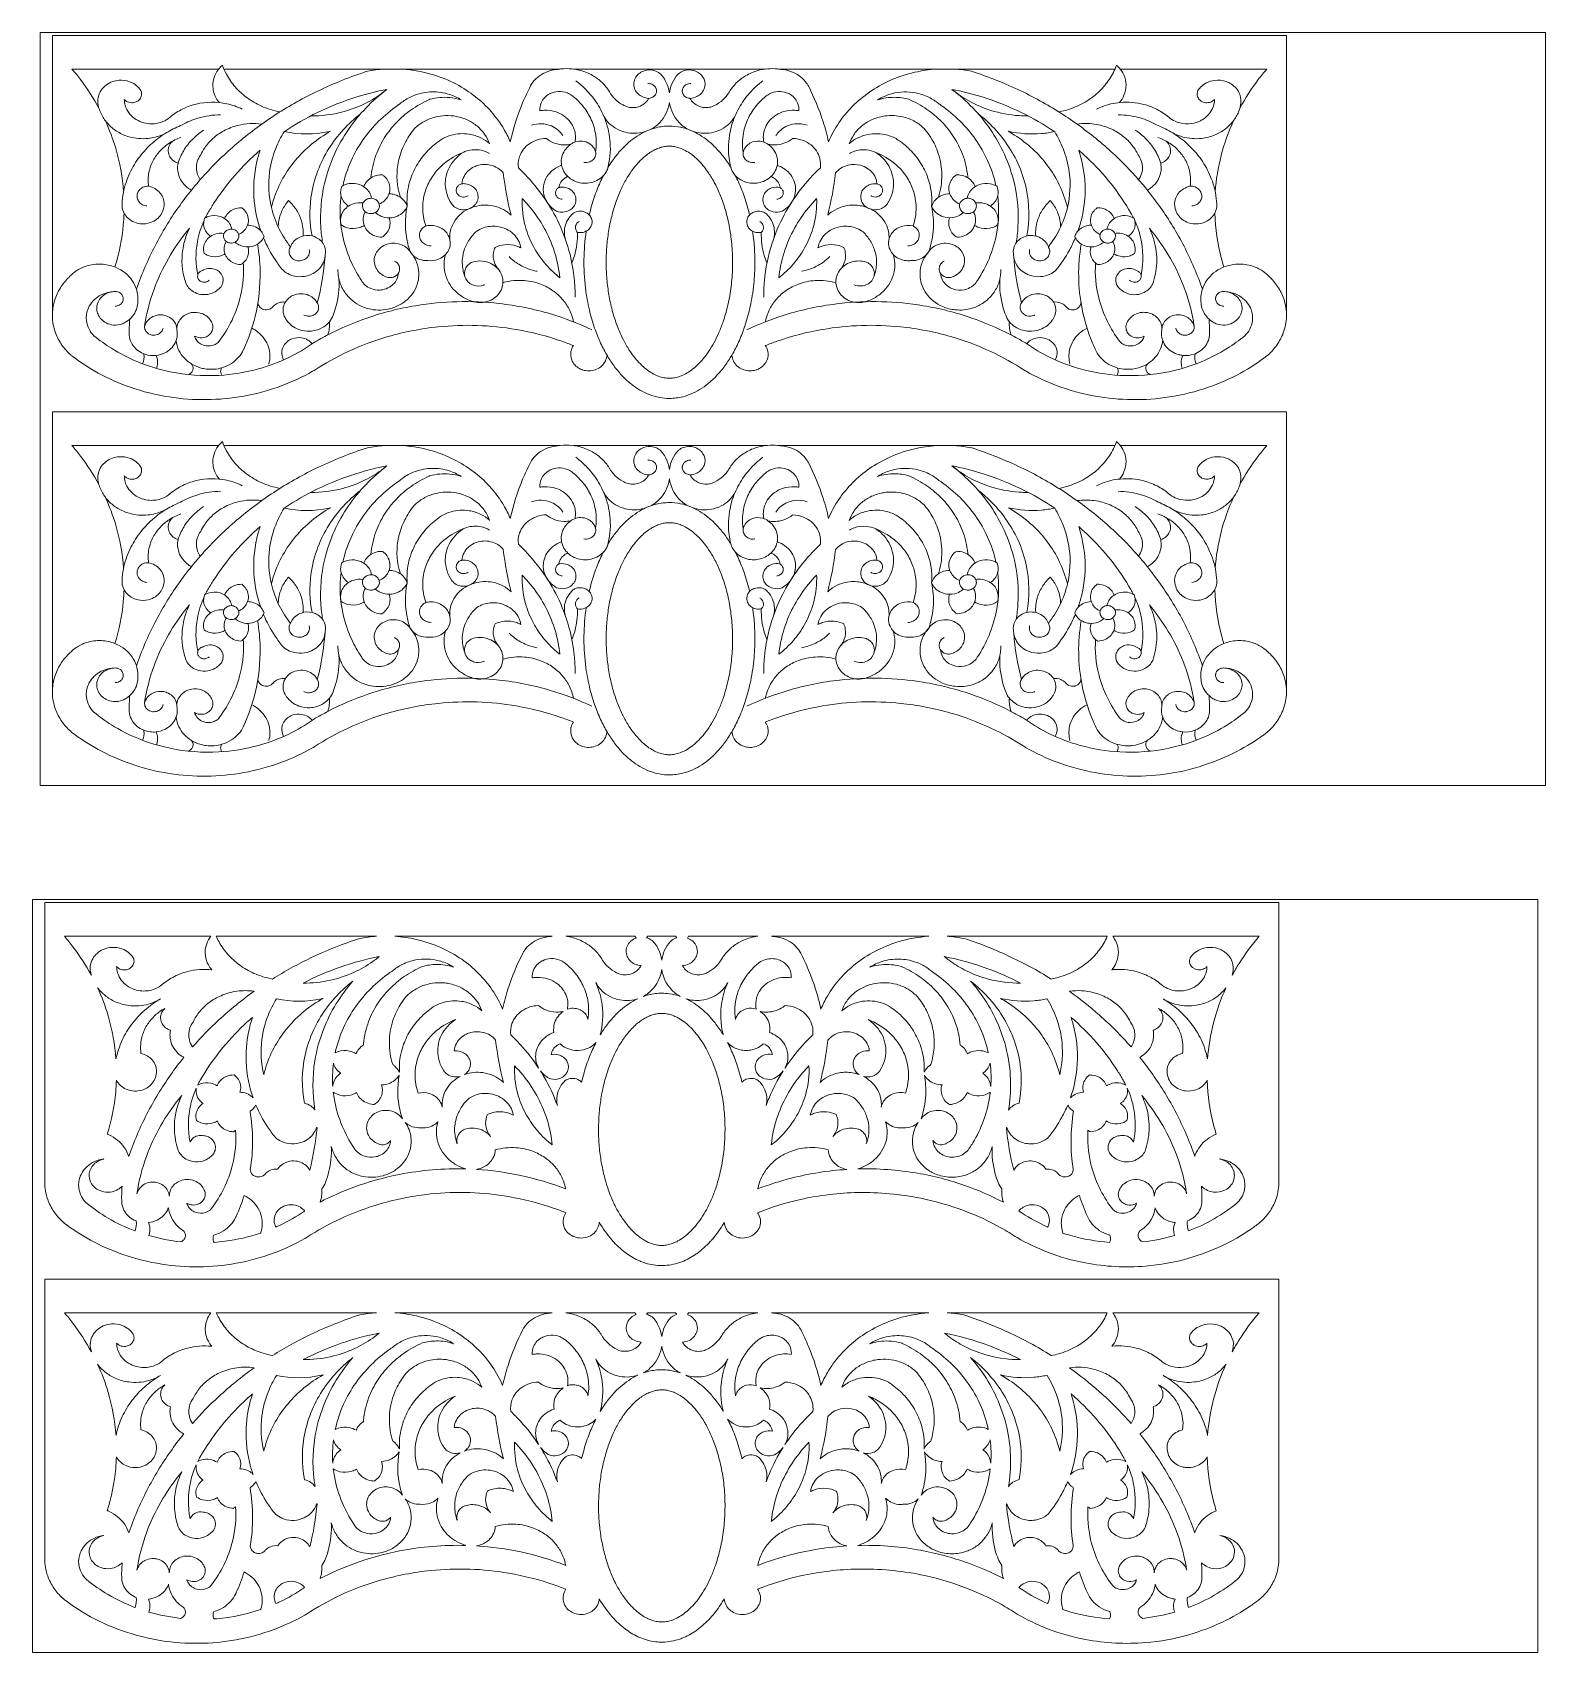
# Model space of a CAD drawing. Header units: millimetres. Extents: x 4600 to 4846, y 410 to 672.
import ezdxf

# ---------------------------------------------------------------- set-up
doc = ezdxf.new("R2010")
doc.units = ezdxf.units.MM
doc.header["$MEASUREMENT"] = 0
doc.layers.add('SITARA ALL', color=18, linetype='Continuous', true_color=0x000000)

msp = doc.modelspace()

# ---------------------------------------------------------------- linework, layer by layer
at = {"layer": 'SITARA ALL', "lineweight": 9}
for points, knots in [([(4601.51, 672.3), (4601.51, 672.3), (4845.51, 672.3), (4845.51, 672.3), (4845.51, 672.3), (4845.51, 550.3), (4845.51, 550.3), (4845.51, 550.3), (4601.51, 550.3), (4601.51, 550.3), (4601.51, 550.3), (4601.51, 672.3), (4601.51, 672.3)], [0, 0, 0, 0, 0.25, 0.25, 0.25, 0.5, 0.5, 0.5, 0.75, 0.75, 0.75, 1, 1, 1, 1]), ([(4603.51, 626.28), (4603.51, 626.28), (4603.51, 671.8), (4603.51, 671.8), (4603.51, 671.8), (4703.51, 671.8), (4703.51, 671.8), (4703.51, 671.8), (4803.51, 671.8), (4803.51, 671.8), (4803.51, 671.8), (4803.51, 626.28), (4803.51, 626.28)], [0, 0, 0, 0, 0.2, 0.2, 0.2, 0.4, 0.4, 0.4, 0.6, 0.6, 0.6, 1, 1, 1, 1]), ([(4640.4, 659.42), (4639.36, 659.62), (4638.35, 659.93), (4637.38, 660.36), (4636.55, 660.74), (4635.76, 661.2), (4635.03, 661.74), (4634.34, 662.25), (4633.71, 662.83), (4633.15, 663.47), (4632.59, 664.1), (4632.11, 664.79), (4631.72, 665.52), (4631.46, 666), (4631.24, 666.49), (4631.06, 667), (4630.71, 666.71), (4630.41, 666.36), (4630.17, 665.97), (4629.91, 665.56), (4629.72, 665.1), (4629.61, 664.62), (4629.45, 663.89), (4629.49, 663.12), (4629.73, 662.41), (4629.88, 661.96), (4630.1, 661.54), (4630.39, 661.16), (4630.45, 661.08), (4630.51, 661.01), (4630.58, 660.93)], [0, 0, 0, 0, 0.090909, 0.090909, 0.090909, 0.181818, 0.181818, 0.181818, 0.272727, 0.272727, 0.272727, 0.363636, 0.363636, 0.363636, 0.454545, 0.454545, 0.454545, 0.545455, 0.545455, 0.545455, 0.636364, 0.636364, 0.636364, 0.727273, 0.727273, 0.727273, 0.818182, 0.818182, 0.818182, 1, 1, 1, 1]), ([(4776.44, 660.93), (4776.75, 661.28), (4777, 661.68), (4777.18, 662.11), (4777.4, 662.64), (4777.52, 663.22), (4777.51, 663.8), (4777.5, 664.35), (4777.38, 664.9), (4777.15, 665.41), (4776.96, 665.83), (4776.71, 666.22), (4776.4, 666.57), (4776.27, 666.72), (4776.12, 666.87), (4775.96, 667), (4775.67, 666.19), (4775.29, 665.42), (4774.81, 664.71), (4774.35, 664.01), (4773.82, 663.36), (4773.22, 662.78), (4772.59, 662.17), (4771.9, 661.64), (4771.17, 661.18), (4770.36, 660.68), (4769.51, 660.27), (4768.62, 659.96), (4767.96, 659.73), (4767.3, 659.55), (4766.62, 659.42)], [0, 0, 0, 0, 0.090909, 0.090909, 0.090909, 0.181818, 0.181818, 0.181818, 0.272727, 0.272727, 0.272727, 0.363636, 0.363636, 0.363636, 0.454545, 0.454545, 0.454545, 0.545455, 0.545455, 0.545455, 0.636364, 0.636364, 0.636364, 0.727273, 0.727273, 0.727273, 0.818182, 0.818182, 0.818182, 1, 1, 1, 1]), ([(4611.06, 660.03), (4610.19, 661.65), (4609.19, 663.19), (4608.08, 664.65), (4607.63, 665.23), (4607.17, 665.8), (4606.69, 666.35), (4606.69, 666.35), (4630.44, 666.35), (4630.44, 666.35)], [0, 0, 0, 0, 0.25, 0.25, 0.25, 0.5, 0.5, 0.5, 1, 1, 1, 1]), ([(4634.29, 659.85), (4633.49, 660.25), (4632.64, 660.55), (4631.77, 660.74), (4630.13, 661.09), (4628.43, 661.07), (4626.8, 660.68), (4625.94, 660.47), (4625.12, 660.16), (4624.34, 659.74), (4623.66, 659.39), (4623.03, 658.95), (4622.45, 658.45), (4622.41, 658.42), (4622.38, 658.39), (4622.34, 658.36), (4621.96, 658.08), (4621.53, 657.86), (4621.08, 657.72), (4620.41, 657.5), (4619.69, 657.43), (4618.99, 657.52), (4618.55, 657.57), (4618.11, 657.69), (4617.69, 657.87), (4617.28, 658.04), (4616.9, 658.28), (4616.56, 658.57), (4616.24, 658.84), (4615.97, 659.16), (4615.74, 659.51), (4615.51, 659.89), (4615.34, 660.3), (4615.25, 660.74), (4615.2, 660.97), (4615.17, 661.2), (4615.17, 661.43), (4615.31, 661.27), (4615.49, 661.14), (4615.69, 661.05), (4615.97, 660.92), (4616.29, 660.87), (4616.6, 660.91), (4616.81, 660.93), (4617.02, 661), (4617.21, 661.1), (4617.39, 661.2), (4617.56, 661.34), (4617.69, 661.5), (4617.83, 661.68), (4617.92, 661.88), (4617.96, 662.1), (4618.01, 662.36), (4617.97, 662.63), (4617.86, 662.88), (4617.65, 663.19), (4617.4, 663.47), (4617.11, 663.7), (4616.78, 663.96), (4616.42, 664.16), (4616.03, 664.31), (4615.49, 664.5), (4614.91, 664.58), (4614.33, 664.54), (4613.97, 664.52), (4613.62, 664.45), (4613.28, 664.33), (4612.9, 664.2), (4612.54, 664), (4612.21, 663.76), (4611.91, 663.53), (4611.65, 663.26), (4611.43, 662.94), (4611.21, 662.62), (4611.05, 662.26), (4610.96, 661.88), (4610.85, 661.42), (4610.85, 660.94), (4610.95, 660.48), (4611.08, 659.86), (4611.31, 659.26), (4611.62, 658.71), (4611.91, 658.2), (4612.27, 657.72), (4612.68, 657.31), (4613.11, 656.87), (4613.59, 656.49), (4614.11, 656.18), (4614.7, 655.83), (4615.32, 655.56), (4615.98, 655.38), (4616.97, 655.1), (4618, 655.01), (4619.02, 655.12), (4619.81, 655.2), (4620.59, 655.4), (4621.32, 655.72), (4621.64, 655.85), (4621.95, 656.01), (4622.25, 656.2), (4621.35, 655.67), (4620.5, 655.06), (4619.72, 654.36), (4618.96, 653.7), (4618.27, 652.95), (4617.66, 652.15), (4617.04, 651.34), (4616.51, 650.46), (4616.08, 649.54), (4615.6, 648.53), (4615.25, 647.46), (4615.03, 646.35), (4614.91, 645.73), (4614.83, 645.1), (4614.8, 644.47), (4614.78, 644.03), (4614.86, 643.6), (4615.04, 643.2), (4615.19, 642.87), (4615.39, 642.58), (4615.63, 642.32), (4615.89, 642.06), (4616.18, 641.84), (4616.51, 641.67), (4616.9, 641.47), (4617.32, 641.35), (4617.75, 641.29), (4617.75, 641.29), (4617.81, 641.29), (4617.81, 641.29), (4618.36, 641.23), (4618.92, 641.3), (4619.44, 641.48), (4619.8, 641.61), (4620.14, 641.8), (4620.44, 642.04), (4620.72, 642.26), (4620.95, 642.52), (4621.14, 642.82), (4621.33, 643.11), (4621.46, 643.44), (4621.53, 643.77), (4621.68, 644.32), (4621.66, 644.9), (4621.46, 645.43), (4621.34, 645.76), (4621.16, 646.06), (4620.93, 646.32), (4620.7, 646.59), (4620.43, 646.81), (4620.13, 646.99), (4619.81, 647.17), (4619.46, 647.3), (4619.1, 647.38), (4618.79, 647.4), (4618.47, 647.34), (4618.19, 647.2), (4617.97, 647.1), (4617.78, 646.96), (4617.62, 646.78), (4617.47, 646.61), (4617.35, 646.41), (4617.29, 646.19), (4617.26, 646.1), (4617.24, 646.01), (4617.24, 645.91), (4617.21, 645.64), (4617.27, 645.36), (4617.39, 645.11), (4617.5, 644.91), (4617.64, 644.73), (4617.82, 644.59), (4618.01, 644.43), (4618.24, 644.32), (4618.48, 644.25), (4618.59, 644.22), (4618.7, 644.2), (4618.82, 644.19)], [0, 0, 0, 0, 0.016667, 0.016667, 0.016667, 0.033333, 0.033333, 0.033333, 0.05, 0.05, 0.05, 0.066667, 0.066667, 0.066667, 0.083333, 0.083333, 0.083333, 0.1, 0.1, 0.1, 0.116667, 0.116667, 0.116667, 0.133333, 0.133333, 0.133333, 0.15, 0.15, 0.15, 0.166667, 0.166667, 0.166667, 0.183333, 0.183333, 0.183333, 0.2, 0.2, 0.2, 0.216667, 0.216667, 0.216667, 0.233333, 0.233333, 0.233333, 0.25, 0.25, 0.25, 0.266667, 0.266667, 0.266667, 0.283333, 0.283333, 0.283333, 0.3, 0.3, 0.3, 0.316667, 0.316667, 0.316667, 0.333333, 0.333333, 0.333333, 0.35, 0.35, 0.35, 0.366667, 0.366667, 0.366667, 0.383333, 0.383333, 0.383333, 0.4, 0.4, 0.4, 0.416667, 0.416667, 0.416667, 0.433333, 0.433333, 0.433333, 0.45, 0.45, 0.45, 0.466667, 0.466667, 0.466667, 0.483333, 0.483333, 0.483333, 0.5, 0.5, 0.5, 0.516667, 0.516667, 0.516667, 0.533333, 0.533333, 0.533333, 0.55, 0.55, 0.55, 0.566667, 0.566667, 0.566667, 0.583333, 0.583333, 0.583333, 0.6, 0.6, 0.6, 0.616667, 0.616667, 0.616667, 0.633333, 0.633333, 0.633333, 0.65, 0.65, 0.65, 0.666667, 0.666667, 0.666667, 0.683333, 0.683333, 0.683333, 0.7, 0.7, 0.7, 0.716667, 0.716667, 0.716667, 0.733333, 0.733333, 0.733333, 0.75, 0.75, 0.75, 0.766667, 0.766667, 0.766667, 0.783333, 0.783333, 0.783333, 0.8, 0.8, 0.8, 0.816667, 0.816667, 0.816667, 0.833333, 0.833333, 0.833333, 0.85, 0.85, 0.85, 0.866667, 0.866667, 0.866667, 0.883333, 0.883333, 0.883333, 0.9, 0.9, 0.9, 0.916667, 0.916667, 0.916667, 0.933333, 0.933333, 0.933333, 0.95, 0.95, 0.95, 0.966667, 0.966667, 0.966667, 1, 1, 1, 1]), ([(4657.27, 666.35), (4656.36, 666.29), (4655.45, 666.18), (4654.56, 666), (4651.84, 665.13), (4649.19, 664.07), (4646.62, 662.84), (4644.26, 661.72), (4641.98, 660.44), (4639.79, 659.03), (4637.67, 657.67), (4635.65, 656.17), (4633.72, 654.55), (4631.85, 652.98), (4630.09, 651.3), (4628.43, 649.5), (4626.82, 647.75), (4625.32, 645.89), (4623.94, 643.95), (4622.54, 641.97), (4621.28, 639.89), (4620.16, 637.74), (4618.98, 635.46), (4617.97, 633.11), (4617.14, 630.69)], [0, 0, 0, 0, 0.111111, 0.111111, 0.111111, 0.222222, 0.222222, 0.222222, 0.333333, 0.333333, 0.333333, 0.444444, 0.444444, 0.444444, 0.555556, 0.555556, 0.555556, 0.666667, 0.666667, 0.666667, 0.777778, 0.777778, 0.777778, 1, 1, 1, 1]), ([(4660.23, 666.35), (4661.94, 666.24), (4663.62, 665.93), (4665.26, 665.43), (4666.55, 665.04), (4667.8, 664.52), (4669, 663.89), (4670.09, 663.31), (4671.12, 662.64), (4672.09, 661.87), (4673.01, 661.15), (4673.86, 660.35), (4674.63, 659.47), (4675.39, 658.6), (4676.07, 657.66), (4676.66, 656.67), (4677.06, 655.99), (4677.41, 655.29), (4677.72, 654.56), (4678.2, 656.73), (4678.87, 658.84), (4679.72, 660.89), (4680.11, 661.82), (4680.53, 662.73), (4680.99, 663.62), (4681.22, 664.04), (4681.51, 664.42), (4681.84, 664.75), (4682.2, 665.1), (4682.6, 665.39), (4683.03, 665.63), (4683.54, 665.9), (4684.08, 666.1), (4684.65, 666.21), (4684.91, 666.26), (4685.16, 666.29), (4685.43, 666.31), (4686.63, 666.51), (4687.86, 666.45), (4689.05, 666.14), (4689.75, 665.96), (4690.43, 665.68), (4691.06, 665.32), (4691.62, 665), (4692.13, 664.61), (4692.6, 664.17), (4693.03, 663.75), (4693.42, 663.27), (4693.74, 662.75), (4693.75, 662.73), (4693.77, 662.7), (4693.78, 662.67), (4694.04, 662.23), (4694.35, 661.83), (4694.72, 661.48), (4695.1, 661.11), (4695.53, 660.79), (4696, 660.54), (4696.18, 660.44), (4696.37, 660.35), (4696.57, 660.27), (4697.22, 660.05), (4697.93, 660.05), (4698.58, 660.27), (4698.91, 660.39), (4699.21, 660.55), (4699.48, 660.77), (4699.72, 660.97), (4699.92, 661.2), (4700.08, 661.47), (4700.11, 661.52), (4700.13, 661.56), (4700.16, 661.61), (4700.39, 661.62), (4700.62, 661.69), (4700.82, 661.81), (4700.99, 661.9), (4701.13, 662.04), (4701.23, 662.2), (4701.35, 662.37), (4701.41, 662.56), (4701.42, 662.77), (4701.42, 662.8), (4701.42, 662.84), (4701.42, 662.87), (4701.41, 663.07), (4701.34, 663.26), (4701.23, 663.43), (4701.12, 663.59), (4700.98, 663.72), (4700.81, 663.82), (4700.61, 663.93), (4700.37, 664), (4700.14, 664), (4700.1, 664), (4700.06, 664), (4700.02, 664)], [0, 0, 0, 0, 0.030303, 0.030303, 0.030303, 0.060606, 0.060606, 0.060606, 0.090909, 0.090909, 0.090909, 0.121212, 0.121212, 0.121212, 0.151515, 0.151515, 0.151515, 0.181818, 0.181818, 0.181818, 0.212121, 0.212121, 0.212121, 0.242424, 0.242424, 0.242424, 0.272727, 0.272727, 0.272727, 0.30303, 0.30303, 0.30303, 0.333333, 0.333333, 0.333333, 0.363636, 0.363636, 0.363636, 0.393939, 0.393939, 0.393939, 0.424242, 0.424242, 0.424242, 0.454545, 0.454545, 0.454545, 0.484848, 0.484848, 0.484848, 0.515152, 0.515152, 0.515152, 0.545455, 0.545455, 0.545455, 0.575758, 0.575758, 0.575758, 0.606061, 0.606061, 0.606061, 0.636364, 0.636364, 0.636364, 0.666667, 0.666667, 0.666667, 0.69697, 0.69697, 0.69697, 0.727273, 0.727273, 0.727273, 0.757576, 0.757576, 0.757576, 0.787879, 0.787879, 0.787879, 0.818182, 0.818182, 0.818182, 0.848485, 0.848485, 0.848485, 0.878788, 0.878788, 0.878788, 0.909091, 0.909091, 0.909091, 0.939394, 0.939394, 0.939394, 1, 1, 1, 1]), ([(4689.63, 651.23), (4689.97, 651.17), (4690.32, 651.2), (4690.64, 651.34), (4690.85, 651.42), (4691.03, 651.55), (4691.19, 651.71), (4691.19, 651.71), (4691.21, 651.73), (4691.21, 651.73), (4691.35, 651.9), (4691.46, 652.09), (4691.52, 652.3), (4691.61, 652.61), (4691.58, 652.93), (4691.45, 653.21), (4691.45, 653.21), (4691.44, 653.22), (4691.44, 653.22), (4691.34, 653.48), (4691.18, 653.72), (4690.99, 653.92), (4690.78, 654.13), (4690.54, 654.31), (4690.27, 654.43), (4689.93, 654.6), (4689.55, 654.69), (4689.16, 654.69), (4688.76, 654.7), (4688.37, 654.61), (4688, 654.44), (4687.84, 654.37), (4687.69, 654.28), (4687.55, 654.17), (4687.23, 653.96), (4686.95, 653.7), (4686.71, 653.4), (4686.46, 653.08), (4686.27, 652.73), (4686.14, 652.35), (4685.92, 651.67), (4685.93, 650.95), (4686.17, 650.28), (4686.3, 649.91), (4686.5, 649.57), (4686.75, 649.26), (4686.97, 649), (4687.22, 648.76), (4687.5, 648.57), (4687.87, 648.32), (4688.27, 648.13), (4688.69, 648.01), (4689.48, 647.79), (4690.33, 647.8), (4691.12, 648.04), (4691.54, 648.17), (4691.93, 648.37), (4692.28, 648.63), (4692.59, 648.85), (4692.86, 649.12), (4693.09, 649.43), (4693.24, 649.63), (4693.36, 649.85), (4693.46, 650.08), (4693.86, 651.49), (4694.01, 652.96), (4693.91, 654.42), (4693.83, 655.64), (4693.58, 656.84), (4693.17, 657.99), (4692.83, 658.94), (4692.38, 659.86), (4691.83, 660.71), (4691.3, 661.54), (4690.69, 662.31), (4690, 663.01), (4689.49, 663.54), (4688.94, 664.02), (4688.36, 664.47)], [0, 0, 0, 0, 0.037037, 0.037037, 0.037037, 0.074074, 0.074074, 0.074074, 0.111111, 0.111111, 0.111111, 0.148148, 0.148148, 0.148148, 0.185185, 0.185185, 0.185185, 0.222222, 0.222222, 0.222222, 0.259259, 0.259259, 0.259259, 0.296296, 0.296296, 0.296296, 0.333333, 0.333333, 0.333333, 0.37037, 0.37037, 0.37037, 0.407407, 0.407407, 0.407407, 0.444444, 0.444444, 0.444444, 0.481481, 0.481481, 0.481481, 0.518519, 0.518519, 0.518519, 0.555556, 0.555556, 0.555556, 0.592593, 0.592593, 0.592593, 0.62963, 0.62963, 0.62963, 0.666667, 0.666667, 0.666667, 0.703704, 0.703704, 0.703704, 0.740741, 0.740741, 0.740741, 0.777778, 0.777778, 0.777778, 0.814815, 0.814815, 0.814815, 0.851852, 0.851852, 0.851852, 0.888889, 0.888889, 0.888889, 0.925926, 0.925926, 0.925926, 1, 1, 1, 1]), ([(4687.95, 666.35), (4687.95, 666.35), (4703.51, 666.35), (4703.51, 666.35), (4703.51, 666.35), (4719.07, 666.35), (4719.07, 666.35)], [0, 0, 0, 0, 0.333333, 0.333333, 0.333333, 1, 1, 1, 1]), ([(4706.86, 661.61), (4707.24, 661.63), (4707.61, 661.72), (4707.94, 661.89), (4708.21, 662.02), (4708.46, 662.2), (4708.67, 662.41), (4708.87, 662.62), (4709.03, 662.87), (4709.13, 663.14), (4709.33, 663.64), (4709.33, 664.2), (4709.13, 664.7), (4709.08, 664.82), (4709.02, 664.93), (4708.95, 665.04), (4708.8, 665.28), (4708.61, 665.49), (4708.39, 665.66), (4708.13, 665.86), (4707.83, 666.01), (4707.52, 666.1), (4706.96, 666.26), (4706.36, 666.25), (4705.81, 666.05), (4705.52, 665.95), (4705.24, 665.79), (4705, 665.59), (4704.86, 665.47), (4704.74, 665.34), (4704.63, 665.2), (4704.28, 664.73), (4704.01, 664.22), (4703.81, 663.68), (4703.67, 663.29), (4703.57, 662.89), (4703.51, 662.49), (4703.42, 663.11), (4703.23, 663.72), (4702.95, 664.29), (4702.79, 664.61), (4702.6, 664.91), (4702.39, 665.2), (4702.21, 665.43), (4702, 665.63), (4701.76, 665.79), (4701.46, 665.97), (4701.14, 666.1), (4700.79, 666.17), (4700.3, 666.26), (4699.8, 666.22), (4699.33, 666.04), (4699.03, 665.94), (4698.76, 665.78), (4698.52, 665.57), (4698.34, 665.42), (4698.19, 665.24), (4698.07, 665.04), (4697.89, 664.76), (4697.78, 664.45), (4697.75, 664.12), (4697.71, 663.75), (4697.77, 663.38), (4697.93, 663.04), (4698.05, 662.78), (4698.22, 662.54), (4698.43, 662.34), (4698.65, 662.13), (4698.9, 661.96), (4699.18, 661.84), (4699.49, 661.7), (4699.82, 661.63), (4700.16, 661.61)], [0, 0, 0, 0, 0.04, 0.04, 0.04, 0.08, 0.08, 0.08, 0.12, 0.12, 0.12, 0.16, 0.16, 0.16, 0.2, 0.2, 0.2, 0.24, 0.24, 0.24, 0.28, 0.28, 0.28, 0.32, 0.32, 0.32, 0.36, 0.36, 0.36, 0.4, 0.4, 0.4, 0.44, 0.44, 0.44, 0.48, 0.48, 0.48, 0.52, 0.52, 0.52, 0.56, 0.56, 0.56, 0.6, 0.6, 0.6, 0.64, 0.64, 0.64, 0.68, 0.68, 0.68, 0.72, 0.72, 0.72, 0.76, 0.76, 0.76, 0.8, 0.8, 0.8, 0.84, 0.84, 0.84, 0.88, 0.88, 0.88, 0.92, 0.92, 0.92, 1, 1, 1, 1]), ([(4707, 664), (4706.75, 664.02), (4706.49, 663.96), (4706.27, 663.85), (4706.09, 663.76), (4705.94, 663.63), (4705.83, 663.48), (4705.71, 663.32), (4705.63, 663.14), (4705.61, 662.94), (4705.6, 662.92), (4705.6, 662.89), (4705.6, 662.87), (4705.59, 662.65), (4705.64, 662.44), (4705.75, 662.25), (4705.84, 662.09), (4705.98, 661.95), (4706.13, 661.85), (4706.32, 661.72), (4706.53, 661.65), (4706.75, 661.62), (4706.79, 661.62), (4706.83, 661.61), (4706.86, 661.61), (4707, 661.34), (4707.19, 661.09), (4707.42, 660.88), (4707.67, 660.65), (4707.96, 660.47), (4708.27, 660.34), (4708.69, 660.17), (4709.14, 660.09), (4709.59, 660.11), (4709.88, 660.12), (4710.17, 660.18), (4710.45, 660.27), (4710.96, 660.48), (4711.44, 660.76), (4711.88, 661.11), (4712.28, 661.42), (4712.64, 661.8), (4712.94, 662.21), (4713.04, 662.36), (4713.14, 662.51), (4713.23, 662.67), (4713.54, 663.19), (4713.92, 663.67), (4714.35, 664.1), (4714.8, 664.55), (4715.31, 664.94), (4715.86, 665.26), (4716.49, 665.63), (4717.15, 665.91), (4717.85, 666.11), (4718.88, 666.39), (4719.96, 666.49), (4721.03, 666.38), (4721.22, 666.36), (4721.41, 666.34), (4721.59, 666.31), (4722.23, 666.27), (4722.87, 666.12), (4723.46, 665.88), (4723.94, 665.68), (4724.38, 665.42), (4724.78, 665.1), (4725.15, 664.8), (4725.48, 664.45), (4725.75, 664.07), (4725.85, 663.92), (4725.94, 663.78), (4726.03, 663.62), (4726.99, 661.75), (4727.79, 659.81), (4728.43, 657.81), (4728.77, 656.74), (4729.06, 655.66), (4729.3, 654.56), (4729.76, 655.64), (4730.32, 656.67), (4730.97, 657.64), (4731.63, 658.61), (4732.37, 659.51), (4733.2, 660.33), (4734.04, 661.18), (4734.95, 661.94), (4735.93, 662.62), (4736.97, 663.34), (4738.07, 663.96), (4739.23, 664.48), (4740.53, 665.07), (4741.89, 665.52), (4743.29, 665.84), (4744.44, 666.1), (4745.61, 666.28), (4746.79, 666.35)], [0, 0, 0, 0, 0.030303, 0.030303, 0.030303, 0.060606, 0.060606, 0.060606, 0.090909, 0.090909, 0.090909, 0.121212, 0.121212, 0.121212, 0.151515, 0.151515, 0.151515, 0.181818, 0.181818, 0.181818, 0.212121, 0.212121, 0.212121, 0.242424, 0.242424, 0.242424, 0.272727, 0.272727, 0.272727, 0.30303, 0.30303, 0.30303, 0.333333, 0.333333, 0.333333, 0.363636, 0.363636, 0.363636, 0.393939, 0.393939, 0.393939, 0.424242, 0.424242, 0.424242, 0.454545, 0.454545, 0.454545, 0.484848, 0.484848, 0.484848, 0.515152, 0.515152, 0.515152, 0.545455, 0.545455, 0.545455, 0.575758, 0.575758, 0.575758, 0.606061, 0.606061, 0.606061, 0.636364, 0.636364, 0.636364, 0.666667, 0.666667, 0.666667, 0.69697, 0.69697, 0.69697, 0.727273, 0.727273, 0.727273, 0.757576, 0.757576, 0.757576, 0.787879, 0.787879, 0.787879, 0.818182, 0.818182, 0.818182, 0.848485, 0.848485, 0.848485, 0.878788, 0.878788, 0.878788, 0.909091, 0.909091, 0.909091, 0.939394, 0.939394, 0.939394, 1, 1, 1, 1]), ([(4718.66, 664.47), (4717.88, 663.87), (4717.15, 663.19), (4716.5, 662.45), (4715.85, 661.72), (4715.28, 660.92), (4714.8, 660.06), (4714.29, 659.15), (4713.88, 658.19), (4713.59, 657.18), (4713.2, 655.84), (4713.03, 654.44), (4713.09, 653.04), (4713.13, 652.04), (4713.29, 651.05), (4713.56, 650.08), (4713.71, 649.73), (4713.92, 649.41), (4714.18, 649.13), (4714.44, 648.84), (4714.75, 648.59), (4715.09, 648.4), (4715.49, 648.17), (4715.93, 648.01), (4716.39, 647.92), (4717.08, 647.79), (4717.8, 647.84), (4718.47, 648.06), (4718.84, 648.18), (4719.19, 648.35), (4719.51, 648.57), (4719.83, 648.79), (4720.11, 649.05), (4720.34, 649.35), (4720.59, 649.67), (4720.77, 650.03), (4720.89, 650.41), (4721.1, 651.07), (4721.08, 651.78), (4720.85, 652.43), (4720.72, 652.8), (4720.52, 653.15), (4720.27, 653.45), (4720.04, 653.73), (4719.77, 653.97), (4719.47, 654.17), (4719.22, 654.36), (4718.93, 654.5), (4718.63, 654.59), (4718.09, 654.74), (4717.52, 654.72), (4716.99, 654.54), (4716.7, 654.43), (4716.42, 654.27), (4716.19, 654.07), (4715.98, 653.89), (4715.8, 653.67), (4715.67, 653.42), (4715.64, 653.36), (4715.61, 653.29), (4715.58, 653.22), (4715.45, 652.95), (4715.42, 652.65), (4715.48, 652.35), (4715.54, 652.14), (4715.64, 651.93), (4715.78, 651.77), (4715.79, 651.75), (4715.8, 651.74), (4715.81, 651.73), (4715.96, 651.57), (4716.15, 651.43), (4716.36, 651.35), (4716.66, 651.22), (4716.99, 651.17), (4717.31, 651.22), (4717.33, 651.23), (4717.36, 651.23), (4717.38, 651.23)], [0, 0, 0, 0, 0.037037, 0.037037, 0.037037, 0.074074, 0.074074, 0.074074, 0.111111, 0.111111, 0.111111, 0.148148, 0.148148, 0.148148, 0.185185, 0.185185, 0.185185, 0.222222, 0.222222, 0.222222, 0.259259, 0.259259, 0.259259, 0.296296, 0.296296, 0.296296, 0.333333, 0.333333, 0.333333, 0.37037, 0.37037, 0.37037, 0.407407, 0.407407, 0.407407, 0.444444, 0.444444, 0.444444, 0.481481, 0.481481, 0.481481, 0.518519, 0.518519, 0.518519, 0.555556, 0.555556, 0.555556, 0.592593, 0.592593, 0.592593, 0.62963, 0.62963, 0.62963, 0.666667, 0.666667, 0.666667, 0.703704, 0.703704, 0.703704, 0.740741, 0.740741, 0.740741, 0.777778, 0.777778, 0.777778, 0.814815, 0.814815, 0.814815, 0.851852, 0.851852, 0.851852, 0.888889, 0.888889, 0.888889, 0.925926, 0.925926, 0.925926, 1, 1, 1, 1]), ([(4789.88, 630.69), (4789.06, 633.08), (4788.07, 635.4), (4786.91, 637.65), (4785.78, 639.82), (4784.51, 641.92), (4783.1, 643.92), (4781.72, 645.87), (4780.22, 647.73), (4778.6, 649.49), (4776.97, 651.26), (4775.22, 652.93), (4773.37, 654.49), (4771.46, 656.1), (4769.45, 657.59), (4767.36, 658.95), (4765.15, 660.38), (4762.85, 661.67), (4760.48, 662.81), (4757.91, 664.04), (4755.28, 665.09), (4752.57, 665.97), (4752.57, 665.97), (4752.46, 666), (4752.46, 666), (4751.56, 666.18), (4750.66, 666.29), (4749.75, 666.35)], [0, 0, 0, 0, 0.1, 0.1, 0.1, 0.2, 0.2, 0.2, 0.3, 0.3, 0.3, 0.4, 0.4, 0.4, 0.5, 0.5, 0.5, 0.6, 0.6, 0.6, 0.7, 0.7, 0.7, 0.8, 0.8, 0.8, 1, 1, 1, 1]), ([(4784.77, 656.2), (4785.35, 655.84), (4785.98, 655.57), (4786.63, 655.39), (4787.64, 655.1), (4788.69, 655.01), (4789.73, 655.12), (4790.5, 655.21), (4791.25, 655.4), (4791.96, 655.7), (4792.56, 655.95), (4793.12, 656.28), (4793.62, 656.67), (4794.09, 657.03), (4794.51, 657.45), (4794.87, 657.91), (4795.23, 658.38), (4795.53, 658.89), (4795.75, 659.44), (4795.89, 659.78), (4795.99, 660.12), (4796.07, 660.48), (4796.2, 661.05), (4796.16, 661.66), (4795.96, 662.21), (4795.83, 662.57), (4795.64, 662.9), (4795.39, 663.2), (4795.15, 663.49), (4794.86, 663.74), (4794.54, 663.94), (4794.29, 664.1), (4794.02, 664.23), (4793.74, 664.33), (4793.14, 664.54), (4792.5, 664.6), (4791.87, 664.52), (4791.4, 664.46), (4790.94, 664.32), (4790.52, 664.1), (4790.18, 663.92), (4789.86, 663.69), (4789.59, 663.41), (4789.43, 663.24), (4789.29, 663.07), (4789.16, 662.88), (4789.02, 662.58), (4789, 662.24), (4789.1, 661.93), (4789.17, 661.72), (4789.28, 661.54), (4789.43, 661.38), (4789.54, 661.27), (4789.67, 661.17), (4789.81, 661.1), (4790.07, 660.96), (4790.35, 660.89), (4790.64, 660.9), (4790.92, 660.9), (4791.19, 660.97), (4791.43, 661.1), (4791.59, 661.19), (4791.73, 661.3), (4791.85, 661.43), (4791.84, 660.93), (4791.73, 660.44), (4791.53, 659.98), (4791.35, 659.6), (4791.12, 659.24), (4790.84, 658.93), (4790.55, 658.62), (4790.21, 658.35), (4789.84, 658.13), (4789.67, 658.03), (4789.5, 657.94), (4789.33, 657.87), (4788.79, 657.64), (4788.22, 657.51), (4787.64, 657.49), (4787.01, 657.46), (4786.38, 657.56), (4785.78, 657.77), (4785.39, 657.92), (4785.02, 658.11), (4784.68, 658.36), (4784.11, 658.86), (4783.49, 659.3), (4782.82, 659.67), (4782.06, 660.09), (4781.25, 660.41), (4780.41, 660.63), (4779.15, 660.96), (4777.85, 661.06), (4776.56, 660.94), (4775.56, 660.85), (4774.57, 660.62), (4773.64, 660.26), (4773.33, 660.14), (4773.02, 660), (4772.73, 659.85)], [0, 0, 0, 0, 0.029412, 0.029412, 0.029412, 0.058824, 0.058824, 0.058824, 0.088235, 0.088235, 0.088235, 0.117647, 0.117647, 0.117647, 0.147059, 0.147059, 0.147059, 0.176471, 0.176471, 0.176471, 0.205882, 0.205882, 0.205882, 0.235294, 0.235294, 0.235294, 0.264706, 0.264706, 0.264706, 0.294118, 0.294118, 0.294118, 0.323529, 0.323529, 0.323529, 0.352941, 0.352941, 0.352941, 0.382353, 0.382353, 0.382353, 0.411765, 0.411765, 0.411765, 0.441176, 0.441176, 0.441176, 0.470588, 0.470588, 0.470588, 0.5, 0.5, 0.5, 0.529412, 0.529412, 0.529412, 0.558824, 0.558824, 0.558824, 0.588235, 0.588235, 0.588235, 0.617647, 0.617647, 0.617647, 0.647059, 0.647059, 0.647059, 0.676471, 0.676471, 0.676471, 0.705882, 0.705882, 0.705882, 0.735294, 0.735294, 0.735294, 0.764706, 0.764706, 0.764706, 0.794118, 0.794118, 0.794118, 0.823529, 0.823529, 0.823529, 0.852941, 0.852941, 0.852941, 0.882353, 0.882353, 0.882353, 0.911765, 0.911765, 0.911765, 0.941176, 0.941176, 0.941176, 1, 1, 1, 1]), ([(4795.96, 660.03), (4796.83, 661.65), (4797.83, 663.19), (4798.94, 664.65), (4799.39, 665.23), (4799.85, 665.8), (4800.32, 666.35), (4800.32, 666.35), (4776.58, 666.35), (4776.58, 666.35)], [0, 0, 0, 0, 0.25, 0.25, 0.25, 0.5, 0.5, 0.5, 1, 1, 1, 1]), ([(4645.13, 637.13), (4645.21, 636.83), (4645.18, 636.51), (4645.05, 636.22), (4644.96, 636.03), (4644.83, 635.85), (4644.67, 635.71), (4644.49, 635.55), (4644.28, 635.44), (4644.06, 635.37), (4643.8, 635.29), (4643.54, 635.27), (4643.27, 635.31), (4643.02, 635.34), (4642.78, 635.43), (4642.56, 635.57), (4642.38, 635.69), (4642.22, 635.84), (4642.1, 636.03), (4641.97, 636.22), (4641.89, 636.45), (4641.87, 636.69), (4641.86, 636.96), (4641.92, 637.23), (4642.05, 637.46), (4642.07, 637.49), (4642.08, 637.52), (4642.1, 637.55), (4641.4, 638.44), (4640.79, 639.41), (4640.28, 640.43), (4639.72, 641.54), (4639.3, 642.72), (4639.01, 643.92), (4638.56, 645.79), (4638.46, 647.73), (4638.7, 649.63), (4638.88, 650.95), (4639.21, 652.24), (4639.7, 653.48), (4640.07, 654.43), (4640.53, 655.34), (4641.07, 656.2), (4642.8, 657.37), (4644.62, 658.42), (4646.5, 659.33), (4648.55, 660.32), (4650.67, 661.16), (4652.84, 661.84), (4654.45, 662.33), (4656.08, 662.75), (4657.72, 663.07), (4656.52, 662.16), (4655.39, 661.16), (4654.35, 660.07), (4653.3, 658.99), (4652.34, 657.82), (4651.49, 656.57), (4650.62, 655.31), (4649.86, 653.96), (4649.22, 652.56), (4648.53, 651.03), (4647.99, 649.44), (4647.61, 647.8), (4647.07, 645.49), (4646.87, 643.11), (4647.02, 640.74), (4647.07, 639.89), (4647.17, 639.04), (4647.31, 638.2)], [0, 0, 0, 0, 0.041667, 0.041667, 0.041667, 0.083333, 0.083333, 0.083333, 0.125, 0.125, 0.125, 0.166667, 0.166667, 0.166667, 0.208333, 0.208333, 0.208333, 0.25, 0.25, 0.25, 0.291667, 0.291667, 0.291667, 0.333333, 0.333333, 0.333333, 0.375, 0.375, 0.375, 0.416667, 0.416667, 0.416667, 0.458333, 0.458333, 0.458333, 0.5, 0.5, 0.5, 0.541667, 0.541667, 0.541667, 0.583333, 0.583333, 0.583333, 0.625, 0.625, 0.625, 0.666667, 0.666667, 0.666667, 0.708333, 0.708333, 0.708333, 0.75, 0.75, 0.75, 0.791667, 0.791667, 0.791667, 0.833333, 0.833333, 0.833333, 0.875, 0.875, 0.875, 0.916667, 0.916667, 0.916667, 1, 1, 1, 1]), ([(4645.38, 658.76), (4647.12, 658.75), (4648.86, 658.97), (4650.56, 659.42), (4651.81, 659.75), (4653.03, 660.2), (4654.19, 660.78), (4655.23, 661.29), (4656.21, 661.9), (4657.14, 662.6), (4657.34, 662.75), (4657.53, 662.91), (4657.72, 663.07)], [0, 0, 0, 0, 0.2, 0.2, 0.2, 0.4, 0.4, 0.4, 0.6, 0.6, 0.6, 1, 1, 1, 1]), ([(4655.14, 648.73), (4655.25, 649.98), (4655.51, 651.21), (4655.94, 652.38), (4656.31, 653.39), (4656.78, 654.35), (4657.35, 655.25), (4657.91, 656.13), (4658.55, 656.94), (4659.26, 657.69), (4659.99, 658.45), (4660.79, 659.14), (4661.65, 659.74), (4662.57, 660.39), (4663.54, 660.94), (4664.56, 661.4), (4664.61, 661.42), (4664.65, 661.44), (4664.69, 661.46), (4665.74, 661.75), (4666.83, 661.85), (4667.91, 661.74), (4668.54, 661.68), (4669.17, 661.55), (4669.78, 661.35), (4669.18, 661.73), (4668.53, 662.04), (4667.86, 662.25), (4666.94, 662.54), (4665.98, 662.68), (4665.02, 662.66), (4664.12, 662.64), (4663.23, 662.47), (4662.38, 662.17), (4661.72, 661.94), (4661.09, 661.63), (4660.52, 661.24), (4660.28, 661.08), (4660.06, 660.91), (4659.84, 660.72), (4658.74, 659.99), (4657.7, 659.15), (4656.74, 658.24), (4655.79, 657.34), (4654.93, 656.37), (4654.16, 655.32), (4653.38, 654.26), (4652.71, 653.14), (4652.14, 651.96), (4651.52, 650.68), (4651.04, 649.34), (4650.71, 647.96), (4650.67, 647.79), (4650.63, 647.63), (4650.59, 647.46)], [0, 0, 0, 0, 0.052632, 0.052632, 0.052632, 0.105263, 0.105263, 0.105263, 0.157895, 0.157895, 0.157895, 0.210526, 0.210526, 0.210526, 0.263158, 0.263158, 0.263158, 0.315789, 0.315789, 0.315789, 0.368421, 0.368421, 0.368421, 0.421053, 0.421053, 0.421053, 0.473684, 0.473684, 0.473684, 0.526316, 0.526316, 0.526316, 0.578947, 0.578947, 0.578947, 0.631579, 0.631579, 0.631579, 0.684211, 0.684211, 0.684211, 0.736842, 0.736842, 0.736842, 0.789474, 0.789474, 0.789474, 0.842105, 0.842105, 0.842105, 0.894737, 0.894737, 0.894737, 1, 1, 1, 1]), ([(4688.21, 654.53), (4688.35, 655.22), (4688.31, 655.92), (4688.08, 656.59), (4687.94, 657.02), (4687.72, 657.42), (4687.45, 657.79), (4687.18, 658.15), (4686.85, 658.46), (4686.48, 658.73), (4686.08, 659.02), (4685.64, 659.25), (4685.18, 659.41), (4684.53, 659.62), (4683.86, 659.72), (4683.18, 659.68), (4682.96, 659.67), (4682.74, 659.64), (4682.53, 659.61), (4682.49, 660.04), (4682.56, 660.48), (4682.73, 660.88), (4682.86, 661.19), (4683.05, 661.48), (4683.28, 661.72), (4683.52, 661.98), (4683.8, 662.19), (4684.11, 662.35), (4684.14, 662.36), (4684.18, 662.38), (4684.21, 662.4), (4684.62, 662.59), (4685.06, 662.7), (4685.51, 662.73), (4686.01, 662.75), (4686.51, 662.67), (4686.97, 662.49), (4687.23, 662.39), (4687.48, 662.25), (4687.7, 662.09), (4688.33, 661.6), (4688.9, 661.05), (4689.41, 660.44), (4689.92, 659.83), (4690.35, 659.16), (4690.7, 658.45), (4691.09, 657.67), (4691.36, 656.83), (4691.51, 655.98), (4691.7, 654.96), (4691.71, 653.91), (4691.55, 652.89)], [0, 0, 0, 0, 0.055556, 0.055556, 0.055556, 0.111111, 0.111111, 0.111111, 0.166667, 0.166667, 0.166667, 0.222222, 0.222222, 0.222222, 0.277778, 0.277778, 0.277778, 0.333333, 0.333333, 0.333333, 0.388889, 0.388889, 0.388889, 0.444444, 0.444444, 0.444444, 0.5, 0.5, 0.5, 0.555556, 0.555556, 0.555556, 0.611111, 0.611111, 0.611111, 0.666667, 0.666667, 0.666667, 0.722222, 0.722222, 0.722222, 0.777778, 0.777778, 0.777778, 0.833333, 0.833333, 0.833333, 0.888889, 0.888889, 0.888889, 1, 1, 1, 1]), ([(4718.81, 654.53), (4718.67, 655.22), (4718.71, 655.92), (4718.94, 656.59), (4719.08, 657.02), (4719.3, 657.42), (4719.57, 657.79), (4719.84, 658.15), (4720.17, 658.46), (4720.53, 658.73), (4720.93, 659.02), (4721.38, 659.25), (4721.84, 659.41), (4722.48, 659.62), (4723.16, 659.72), (4723.84, 659.68), (4724.06, 659.67), (4724.28, 659.64), (4724.49, 659.61), (4724.53, 660.04), (4724.46, 660.48), (4724.29, 660.88), (4724.16, 661.19), (4723.97, 661.48), (4723.74, 661.72), (4723.5, 661.98), (4723.22, 662.19), (4722.91, 662.35), (4722.88, 662.36), (4722.84, 662.38), (4722.81, 662.4), (4722.4, 662.59), (4721.96, 662.7), (4721.51, 662.73), (4721.01, 662.75), (4720.51, 662.67), (4720.04, 662.49), (4719.79, 662.39), (4719.54, 662.25), (4719.32, 662.09), (4718.69, 661.6), (4718.11, 661.05), (4717.61, 660.44), (4717.1, 659.83), (4716.67, 659.16), (4716.32, 658.45), (4715.93, 657.67), (4715.66, 656.83), (4715.5, 655.98), (4715.32, 654.96), (4715.31, 653.91), (4715.47, 652.89)], [0, 0, 0, 0, 0.055556, 0.055556, 0.055556, 0.111111, 0.111111, 0.111111, 0.166667, 0.166667, 0.166667, 0.222222, 0.222222, 0.222222, 0.277778, 0.277778, 0.277778, 0.333333, 0.333333, 0.333333, 0.388889, 0.388889, 0.388889, 0.444444, 0.444444, 0.444444, 0.5, 0.5, 0.5, 0.555556, 0.555556, 0.555556, 0.611111, 0.611111, 0.611111, 0.666667, 0.666667, 0.666667, 0.722222, 0.722222, 0.722222, 0.777778, 0.777778, 0.777778, 0.833333, 0.833333, 0.833333, 0.888889, 0.888889, 0.888889, 1, 1, 1, 1]), ([(4756.43, 647.46), (4756.13, 648.86), (4755.67, 650.23), (4755.08, 651.53), (4754.53, 652.74), (4753.88, 653.88), (4753.11, 654.96), (4752.37, 656.02), (4751.53, 657.01), (4750.61, 657.92), (4749.67, 658.85), (4748.65, 659.7), (4747.57, 660.46), (4747.44, 660.55), (4747.31, 660.64), (4747.18, 660.72), (4746.68, 661.14), (4746.14, 661.5), (4745.56, 661.79), (4744.87, 662.13), (4744.13, 662.37), (4743.37, 662.51), (4742.12, 662.75), (4740.83, 662.7), (4739.6, 662.38), (4738.89, 662.19), (4738.21, 661.92), (4737.57, 661.55), (4737.46, 661.49), (4737.35, 661.42), (4737.24, 661.35), (4738.14, 661.64), (4739.08, 661.79), (4740.03, 661.78), (4740.81, 661.78), (4741.58, 661.67), (4742.33, 661.46), (4743.35, 661.01), (4744.33, 660.46), (4745.24, 659.83), (4746.11, 659.23), (4746.91, 658.55), (4747.65, 657.8), (4748.37, 657.06), (4749.01, 656.26), (4749.57, 655.4), (4750.15, 654.51), (4750.64, 653.56), (4751.01, 652.56), (4751.45, 651.4), (4751.74, 650.18), (4751.86, 648.94), (4751.86, 648.87), (4751.87, 648.8), (4751.88, 648.73)], [0, 0, 0, 0, 0.052632, 0.052632, 0.052632, 0.105263, 0.105263, 0.105263, 0.157895, 0.157895, 0.157895, 0.210526, 0.210526, 0.210526, 0.263158, 0.263158, 0.263158, 0.315789, 0.315789, 0.315789, 0.368421, 0.368421, 0.368421, 0.421053, 0.421053, 0.421053, 0.473684, 0.473684, 0.473684, 0.526316, 0.526316, 0.526316, 0.578947, 0.578947, 0.578947, 0.631579, 0.631579, 0.631579, 0.684211, 0.684211, 0.684211, 0.736842, 0.736842, 0.736842, 0.789474, 0.789474, 0.789474, 0.842105, 0.842105, 0.842105, 0.894737, 0.894737, 0.894737, 1, 1, 1, 1]), ([(4749.29, 663.07), (4750.17, 662.34), (4751.12, 661.7), (4752.12, 661.15), (4753.23, 660.54), (4754.39, 660.05), (4755.59, 659.67), (4757.08, 659.2), (4758.62, 658.91), (4760.19, 658.81), (4760.67, 658.78), (4761.16, 658.76), (4761.64, 658.76)], [0, 0, 0, 0, 0.2, 0.2, 0.2, 0.4, 0.4, 0.4, 0.6, 0.6, 0.6, 1, 1, 1, 1]), ([(4761.89, 637.13), (4761.81, 636.83), (4761.84, 636.51), (4761.97, 636.22), (4762.06, 636.03), (4762.19, 635.85), (4762.35, 635.71), (4762.53, 635.55), (4762.74, 635.44), (4762.96, 635.37), (4763.22, 635.29), (4763.48, 635.27), (4763.74, 635.31), (4764, 635.34), (4764.24, 635.43), (4764.46, 635.57), (4764.64, 635.69), (4764.8, 635.84), (4764.92, 636.03), (4765.05, 636.23), (4765.13, 636.45), (4765.15, 636.69), (4765.16, 636.96), (4765.1, 637.23), (4764.97, 637.46), (4764.95, 637.49), (4764.94, 637.52), (4764.92, 637.55), (4765.62, 638.44), (4766.23, 639.41), (4766.74, 640.43), (4767.29, 641.54), (4767.72, 642.71), (4768.01, 643.92), (4768.46, 645.79), (4768.56, 647.73), (4768.31, 649.63), (4768.14, 650.95), (4767.81, 652.24), (4767.32, 653.48), (4766.94, 654.43), (4766.49, 655.34), (4765.95, 656.2), (4764.21, 657.37), (4762.4, 658.42), (4760.52, 659.33), (4758.47, 660.32), (4756.35, 661.16), (4754.18, 661.84), (4752.57, 662.33), (4750.94, 662.75), (4749.29, 663.07), (4750.5, 662.16), (4751.63, 661.16), (4752.67, 660.07), (4753.72, 658.99), (4754.67, 657.82), (4755.53, 656.57), (4756.4, 655.31), (4757.16, 653.96), (4757.8, 652.56), (4758.49, 651.03), (4759.03, 649.44), (4759.41, 647.8), (4759.95, 645.49), (4760.14, 643.11), (4760, 640.74), (4759.95, 639.89), (4759.85, 639.04), (4759.71, 638.2)], [0, 0, 0, 0, 0.041667, 0.041667, 0.041667, 0.083333, 0.083333, 0.083333, 0.125, 0.125, 0.125, 0.166667, 0.166667, 0.166667, 0.208333, 0.208333, 0.208333, 0.25, 0.25, 0.25, 0.291667, 0.291667, 0.291667, 0.333333, 0.333333, 0.333333, 0.375, 0.375, 0.375, 0.416667, 0.416667, 0.416667, 0.458333, 0.458333, 0.458333, 0.5, 0.5, 0.5, 0.541667, 0.541667, 0.541667, 0.583333, 0.583333, 0.583333, 0.625, 0.625, 0.625, 0.666667, 0.666667, 0.666667, 0.708333, 0.708333, 0.708333, 0.75, 0.75, 0.75, 0.791667, 0.791667, 0.791667, 0.833333, 0.833333, 0.833333, 0.875, 0.875, 0.875, 0.916667, 0.916667, 0.916667, 1, 1, 1, 1]), ([(4630.78, 658.95), (4629.52, 658.94), (4628.28, 658.76), (4627.07, 658.39), (4626.2, 658.13), (4625.36, 657.78), (4624.57, 657.34), (4623.78, 656.99), (4623.01, 656.61), (4622.25, 656.2)], [0, 0, 0, 0, 0.25, 0.25, 0.25, 0.5, 0.5, 0.5, 1, 1, 1, 1]), ([(4653.45, 659.1), (4652.44, 658.32), (4651.5, 657.45), (4650.64, 656.5), (4649.78, 655.56), (4649.01, 654.54), (4648.33, 653.47), (4647.62, 652.34), (4647.02, 651.14), (4646.55, 649.9), (4646, 648.47), (4645.62, 646.99), (4645.42, 645.47), (4645.15, 643.42), (4645.21, 641.35), (4645.59, 639.32)], [0, 0, 0, 0, 0.166667, 0.166667, 0.166667, 0.333333, 0.333333, 0.333333, 0.5, 0.5, 0.5, 0.666667, 0.666667, 0.666667, 1, 1, 1, 1]), ([(4674.36, 654.23), (4674.17, 654.79), (4673.9, 655.32), (4673.56, 655.81), (4673.23, 656.28), (4672.83, 656.71), (4672.39, 657.09), (4671.92, 657.48), (4671.4, 657.82), (4670.84, 658.08), (4670.25, 658.36), (4669.63, 658.57), (4668.99, 658.69), (4667.84, 658.91), (4666.64, 658.87), (4665.5, 658.57), (4664.85, 658.4), (4664.22, 658.14), (4663.63, 657.8), (4663.11, 657.49), (4662.64, 657.13), (4662.21, 656.71), (4662.17, 656.67), (4662.13, 656.63), (4662.09, 656.59), (4661.52, 655.88), (4661.02, 655.12), (4660.61, 654.3), (4660.16, 653.42), (4659.83, 652.48), (4659.62, 651.51), (4659.24, 649.79), (4659.27, 648), (4659.71, 646.29), (4659.77, 646.05), (4659.84, 645.81), (4659.91, 645.58)], [0, 0, 0, 0, 0.076923, 0.076923, 0.076923, 0.153846, 0.153846, 0.153846, 0.230769, 0.230769, 0.230769, 0.307692, 0.307692, 0.307692, 0.384615, 0.384615, 0.384615, 0.461538, 0.461538, 0.461538, 0.538462, 0.538462, 0.538462, 0.615385, 0.615385, 0.615385, 0.692308, 0.692308, 0.692308, 0.769231, 0.769231, 0.769231, 0.846154, 0.846154, 0.846154, 1, 1, 1, 1]), ([(4692.81, 658.89), (4693.02, 658.46), (4693.29, 658.07), (4693.61, 657.72), (4693.95, 657.35), (4694.34, 657.04), (4694.76, 656.78), (4695.25, 656.49), (4695.77, 656.27), (4696.32, 656.13), (4697.35, 655.87), (4698.43, 655.89), (4699.45, 656.18), (4699.5, 656.19), (4699.54, 656.21), (4699.59, 656.22)], [0, 0, 0, 0, 0.166667, 0.166667, 0.166667, 0.333333, 0.333333, 0.333333, 0.5, 0.5, 0.5, 0.666667, 0.666667, 0.666667, 1, 1, 1, 1]), ([(4700.5, 656.6), (4700.79, 656.75), (4701.07, 656.92), (4701.33, 657.12), (4701.76, 657.48), (4702.15, 657.9), (4702.48, 658.36), (4702.81, 658.83), (4703.08, 659.35), (4703.26, 659.91), (4703.38, 660.25), (4703.46, 660.59), (4703.51, 660.95), (4703.6, 660.32), (4703.79, 659.72), (4704.07, 659.15), (4704.32, 658.64), (4704.65, 658.17), (4705.03, 657.75), (4705.23, 657.53), (4705.45, 657.32), (4705.69, 657.12), (4705.95, 656.92), (4706.23, 656.75), (4706.52, 656.6)], [0, 0, 0, 0, 0.111111, 0.111111, 0.111111, 0.222222, 0.222222, 0.222222, 0.333333, 0.333333, 0.333333, 0.444444, 0.444444, 0.444444, 0.555556, 0.555556, 0.555556, 0.666667, 0.666667, 0.666667, 0.777778, 0.777778, 0.777778, 1, 1, 1, 1]), ([(4714.21, 658.89), (4714, 658.46), (4713.73, 658.07), (4713.41, 657.72), (4713.07, 657.35), (4712.68, 657.04), (4712.26, 656.78), (4711.77, 656.49), (4711.25, 656.27), (4710.7, 656.13), (4709.67, 655.87), (4708.59, 655.89), (4707.57, 656.18), (4707.52, 656.19), (4707.48, 656.21), (4707.43, 656.22)], [0, 0, 0, 0, 0.166667, 0.166667, 0.166667, 0.333333, 0.333333, 0.333333, 0.5, 0.5, 0.5, 0.666667, 0.666667, 0.666667, 1, 1, 1, 1]), ([(4747.11, 645.58), (4747.48, 646.74), (4747.67, 647.96), (4747.66, 649.19), (4747.65, 650.38), (4747.46, 651.56), (4747.08, 652.7), (4746.78, 653.59), (4746.38, 654.45), (4745.88, 655.25), (4745.59, 655.72), (4745.27, 656.16), (4744.93, 656.59), (4744.51, 657.02), (4744.05, 657.39), (4743.54, 657.7), (4742.97, 658.06), (4742.36, 658.33), (4741.71, 658.52), (4740.77, 658.79), (4739.79, 658.89), (4738.81, 658.8), (4738.55, 658.78), (4738.29, 658.74), (4738.02, 658.69), (4737.33, 658.56), (4736.67, 658.33), (4736.04, 658.02), (4735.49, 657.74), (4734.98, 657.4), (4734.53, 657), (4734.09, 656.62), (4733.71, 656.18), (4733.39, 655.7), (4733.08, 655.24), (4732.84, 654.75), (4732.66, 654.23)], [0, 0, 0, 0, 0.076923, 0.076923, 0.076923, 0.153846, 0.153846, 0.153846, 0.230769, 0.230769, 0.230769, 0.307692, 0.307692, 0.307692, 0.384615, 0.384615, 0.384615, 0.461538, 0.461538, 0.461538, 0.538462, 0.538462, 0.538462, 0.615385, 0.615385, 0.615385, 0.692308, 0.692308, 0.692308, 0.769231, 0.769231, 0.769231, 0.846154, 0.846154, 0.846154, 1, 1, 1, 1]), ([(4761.42, 639.32), (4761.91, 641.88), (4761.88, 644.51), (4761.32, 647.06), (4761.01, 648.47), (4760.56, 649.83), (4759.96, 651.13), (4759.41, 652.31), (4758.75, 653.44), (4757.99, 654.51), (4757.25, 655.55), (4756.41, 656.52), (4755.5, 657.41), (4754.89, 658.01), (4754.24, 658.57), (4753.57, 659.1)], [0, 0, 0, 0, 0.166667, 0.166667, 0.166667, 0.333333, 0.333333, 0.333333, 0.5, 0.5, 0.5, 0.666667, 0.666667, 0.666667, 1, 1, 1, 1]), ([(4788.2, 644.19), (4788.48, 644.22), (4788.75, 644.3), (4788.99, 644.44), (4789.19, 644.56), (4789.36, 644.71), (4789.5, 644.9), (4789.64, 645.09), (4789.73, 645.31), (4789.77, 645.55), (4789.79, 645.67), (4789.79, 645.79), (4789.78, 645.91), (4789.76, 646.15), (4789.68, 646.39), (4789.55, 646.59), (4789.42, 646.78), (4789.26, 646.95), (4789.06, 647.08), (4788.84, 647.22), (4788.58, 647.32), (4788.32, 647.36), (4788.19, 647.38), (4788.05, 647.39), (4787.92, 647.38), (4787.53, 647.3), (4787.15, 647.15), (4786.81, 646.94), (4786.52, 646.76), (4786.25, 646.53), (4786.03, 646.26), (4785.81, 645.99), (4785.64, 645.68), (4785.53, 645.35), (4785.36, 644.84), (4785.35, 644.29), (4785.49, 643.77), (4785.56, 643.42), (4785.71, 643.07), (4785.91, 642.77), (4786.1, 642.48), (4786.35, 642.22), (4786.62, 642), (4786.93, 641.77), (4787.28, 641.58), (4787.65, 641.46), (4788.15, 641.29), (4788.68, 641.23), (4789.21, 641.29), (4789.65, 641.33), (4790.08, 641.46), (4790.48, 641.66), (4790.8, 641.82), (4791.1, 642.04), (4791.36, 642.3), (4791.6, 642.54), (4791.81, 642.83), (4791.95, 643.15), (4792.13, 643.53), (4792.22, 643.95), (4792.22, 644.37), (4792.22, 644.41), (4792.22, 644.44), (4792.22, 644.47), (4792.15, 645.73), (4791.91, 646.98), (4791.5, 648.17), (4791.15, 649.16), (4790.7, 650.12), (4790.14, 651.01), (4789.61, 651.87), (4788.99, 652.67), (4788.3, 653.4), (4787.6, 654.14), (4786.83, 654.81), (4786, 655.4), (4785.6, 655.68), (4785.19, 655.95), (4784.77, 656.2), (4784.01, 656.61), (4783.24, 656.99), (4782.45, 657.34), (4781.61, 657.8), (4780.72, 658.17), (4779.8, 658.44), (4778.64, 658.77), (4777.45, 658.94), (4776.24, 658.95)], [0, 0, 0, 0, 0.033333, 0.033333, 0.033333, 0.066667, 0.066667, 0.066667, 0.1, 0.1, 0.1, 0.133333, 0.133333, 0.133333, 0.166667, 0.166667, 0.166667, 0.2, 0.2, 0.2, 0.233333, 0.233333, 0.233333, 0.266667, 0.266667, 0.266667, 0.3, 0.3, 0.3, 0.333333, 0.333333, 0.333333, 0.366667, 0.366667, 0.366667, 0.4, 0.4, 0.4, 0.433333, 0.433333, 0.433333, 0.466667, 0.466667, 0.466667, 0.5, 0.5, 0.5, 0.533333, 0.533333, 0.533333, 0.566667, 0.566667, 0.566667, 0.6, 0.6, 0.6, 0.633333, 0.633333, 0.633333, 0.666667, 0.666667, 0.666667, 0.7, 0.7, 0.7, 0.733333, 0.733333, 0.733333, 0.766667, 0.766667, 0.766667, 0.8, 0.8, 0.8, 0.833333, 0.833333, 0.833333, 0.866667, 0.866667, 0.866667, 0.9, 0.9, 0.9, 0.933333, 0.933333, 0.933333, 1, 1, 1, 1]), ([(4615.06, 646.48), (4614.89, 648.85), (4614.46, 651.19), (4613.79, 653.46), (4613.33, 655.02), (4612.75, 656.54), (4612.08, 658.01)], [0, 0, 0, 0, 0.333333, 0.333333, 0.333333, 1, 1, 1, 1]), ([(4628.03, 656.48), (4627.37, 656.05), (4626.76, 655.54), (4626.2, 654.97), (4625.67, 654.42), (4625.19, 653.81), (4624.8, 653.15), (4624.42, 652.51), (4624.11, 651.83), (4623.89, 651.12), (4623.74, 650.45), (4623.78, 649.75), (4624.01, 649.09), (4624.15, 648.67), (4624.37, 648.28), (4624.64, 647.93), (4624.91, 647.58), (4625.22, 647.28), (4625.58, 647.03), (4625.73, 646.92), (4625.89, 646.82), (4626.05, 646.73)], [0, 0, 0, 0, 0.125, 0.125, 0.125, 0.25, 0.25, 0.25, 0.375, 0.375, 0.375, 0.5, 0.5, 0.5, 0.625, 0.625, 0.625, 0.75, 0.75, 0.75, 1, 1, 1, 1]), ([(4637.45, 657.44), (4636.16, 657.62), (4634.84, 657.55), (4633.58, 657.23), (4632.79, 657.04), (4632.03, 656.74), (4631.31, 656.35), (4630.67, 656.01), (4630.08, 655.59), (4629.54, 655.11), (4629.04, 654.66), (4628.58, 654.14), (4628.2, 653.58), (4627.95, 653.22), (4627.73, 652.84), (4627.55, 652.45), (4627.3, 652.12), (4627.11, 651.74), (4626.99, 651.35), (4626.78, 650.66), (4626.8, 649.93), (4627.04, 649.26), (4627.14, 648.97), (4627.29, 648.68), (4627.47, 648.42)], [0, 0, 0, 0, 0.111111, 0.111111, 0.111111, 0.222222, 0.222222, 0.222222, 0.333333, 0.333333, 0.333333, 0.444444, 0.444444, 0.444444, 0.555556, 0.555556, 0.555556, 0.666667, 0.666667, 0.666667, 0.777778, 0.777778, 0.777778, 1, 1, 1, 1]), ([(4641.1, 656.22), (4643.5, 655.71), (4645.97, 655.71), (4648.37, 656.23), (4648.45, 656.25), (4648.53, 656.27), (4648.61, 656.29), (4647.52, 655.68), (4646.49, 654.97), (4645.52, 654.17), (4644.59, 653.4), (4643.72, 652.55), (4642.93, 651.62), (4642.16, 650.7), (4641.47, 649.71), (4640.88, 648.66), (4640.25, 647.56), (4639.75, 646.39), (4639.36, 645.18), (4639.23, 644.76), (4639.11, 644.34), (4639.01, 643.91)], [0, 0, 0, 0, 0.125, 0.125, 0.125, 0.25, 0.25, 0.25, 0.375, 0.375, 0.375, 0.5, 0.5, 0.5, 0.625, 0.625, 0.625, 0.75, 0.75, 0.75, 1, 1, 1, 1]), ([(4686.24, 655.58), (4686.03, 655.91), (4685.77, 656.21), (4685.48, 656.47), (4685.15, 656.75), (4684.78, 656.98), (4684.38, 657.15), (4683.87, 657.36), (4683.32, 657.48), (4682.77, 657.5), (4682.22, 657.51), (4681.68, 657.43), (4681.17, 657.26)], [0, 0, 0, 0, 0.2, 0.2, 0.2, 0.4, 0.4, 0.4, 0.6, 0.6, 0.6, 1, 1, 1, 1]), ([(4713.48, 650.38), (4713.12, 650.97), (4712.74, 651.54), (4712.32, 652.09), (4711.94, 652.59), (4711.53, 653.06), (4711.1, 653.52), (4710.69, 653.94), (4710.26, 654.35), (4709.8, 654.72), (4709.37, 655.07), (4708.91, 655.39), (4708.44, 655.68), (4707.97, 655.96), (4707.48, 656.21), (4706.97, 656.42), (4706.43, 656.65), (4705.87, 656.82), (4705.3, 656.94), (4704.71, 657.06), (4704.11, 657.12), (4703.51, 657.12), (4702.79, 657.12), (4702.07, 657.03), (4701.36, 656.86), (4700.81, 656.72), (4700.27, 656.53), (4699.75, 656.3), (4699.25, 656.07), (4698.76, 655.8), (4698.3, 655.5), (4697.82, 655.19), (4697.37, 654.85), (4696.94, 654.49), (4696.49, 654.1), (4696.06, 653.68), (4695.66, 653.24), (4695.22, 652.76), (4694.82, 652.26), (4694.44, 651.73), (4694.12, 651.29), (4693.82, 650.84), (4693.54, 650.38)], [0, 0, 0, 0, 0.066667, 0.066667, 0.066667, 0.133333, 0.133333, 0.133333, 0.2, 0.2, 0.2, 0.266667, 0.266667, 0.266667, 0.333333, 0.333333, 0.333333, 0.4, 0.4, 0.4, 0.466667, 0.466667, 0.466667, 0.533333, 0.533333, 0.533333, 0.6, 0.6, 0.6, 0.666667, 0.666667, 0.666667, 0.733333, 0.733333, 0.733333, 0.8, 0.8, 0.8, 0.866667, 0.866667, 0.866667, 1, 1, 1, 1]), ([(4725.85, 657.26), (4725.21, 657.47), (4724.53, 657.55), (4723.86, 657.47), (4723.35, 657.41), (4722.86, 657.26), (4722.4, 657.04), (4722.02, 656.85), (4721.67, 656.6), (4721.37, 656.31), (4721.14, 656.09), (4720.95, 655.85), (4720.78, 655.58)], [0, 0, 0, 0, 0.2, 0.2, 0.2, 0.4, 0.4, 0.4, 0.6, 0.6, 0.6, 1, 1, 1, 1]), ([(4768.01, 643.91), (4767.71, 645.18), (4767.27, 646.42), (4766.7, 647.59), (4766.17, 648.69), (4765.54, 649.73), (4764.81, 650.7), (4764.09, 651.67), (4763.28, 652.57), (4762.39, 653.39), (4761.48, 654.23), (4760.5, 654.99), (4759.45, 655.66), (4759.11, 655.88), (4758.76, 656.09), (4758.41, 656.29), (4760.18, 655.88), (4762, 655.75), (4763.81, 655.9), (4764.52, 655.96), (4765.22, 656.07), (4765.92, 656.22)], [0, 0, 0, 0, 0.125, 0.125, 0.125, 0.25, 0.25, 0.25, 0.375, 0.375, 0.375, 0.5, 0.5, 0.5, 0.625, 0.625, 0.625, 0.75, 0.75, 0.75, 1, 1, 1, 1]), ([(4779.55, 648.42), (4779.79, 648.77), (4779.97, 649.15), (4780.07, 649.56), (4780.23, 650.2), (4780.2, 650.87), (4779.98, 651.5), (4779.86, 651.84), (4779.69, 652.16), (4779.47, 652.45), (4779.18, 653.07), (4778.8, 653.66), (4778.36, 654.19), (4777.92, 654.72), (4777.42, 655.2), (4776.87, 655.61), (4776.27, 656.06), (4775.62, 656.44), (4774.93, 656.73), (4774.11, 657.08), (4773.25, 657.32), (4772.37, 657.44), (4771.44, 657.57), (4770.5, 657.57), (4769.57, 657.44)], [0, 0, 0, 0, 0.111111, 0.111111, 0.111111, 0.222222, 0.222222, 0.222222, 0.333333, 0.333333, 0.333333, 0.444444, 0.444444, 0.444444, 0.555556, 0.555556, 0.555556, 0.666667, 0.666667, 0.666667, 0.777778, 0.777778, 0.777778, 1, 1, 1, 1]), ([(4783.13, 651.12), (4782.89, 651.89), (4782.55, 652.63), (4782.12, 653.31), (4781.71, 653.96), (4781.23, 654.57), (4780.68, 655.11), (4780.16, 655.62), (4779.6, 656.08), (4778.99, 656.48)], [0, 0, 0, 0, 0.25, 0.25, 0.25, 0.5, 0.5, 0.5, 1, 1, 1, 1]), ([(4794.94, 658.01), (4794.1, 656.18), (4793.42, 654.28), (4792.92, 652.33), (4792.43, 650.42), (4792.1, 648.46), (4791.96, 646.48)], [0, 0, 0, 0, 0.333333, 0.333333, 0.333333, 1, 1, 1, 1]), ([(4624.35, 655.28), (4623.68, 655.05), (4623.04, 654.74), (4622.44, 654.35), (4621.9, 654), (4621.4, 653.58), (4620.96, 653.1), (4620.53, 652.64), (4620.16, 652.12), (4619.86, 651.56), (4619.53, 650.95), (4619.3, 650.29), (4619.16, 649.6), (4619.02, 648.87), (4619, 648.12), (4619.1, 647.38)], [0, 0, 0, 0, 0.166667, 0.166667, 0.166667, 0.333333, 0.333333, 0.333333, 0.5, 0.5, 0.5, 0.666667, 0.666667, 0.666667, 1, 1, 1, 1]), ([(4622.99, 654.68), (4622.79, 654.5), (4622.62, 654.28), (4622.5, 654.04), (4622.34, 653.73), (4622.27, 653.39), (4622.29, 653.05), (4622.31, 652.73), (4622.4, 652.43), (4622.56, 652.16), (4622.7, 651.92), (4622.88, 651.71), (4623.1, 651.54), (4623.33, 651.35), (4623.6, 651.21), (4623.89, 651.12)], [0, 0, 0, 0, 0.166667, 0.166667, 0.166667, 0.333333, 0.333333, 0.333333, 0.5, 0.5, 0.5, 0.666667, 0.666667, 0.666667, 1, 1, 1, 1]), ([(4674.34, 654.29), (4673.92, 654.65), (4673.46, 654.96), (4672.96, 655.21), (4672.36, 655.5), (4671.72, 655.7), (4671.07, 655.81), (4670.08, 655.96), (4669.08, 655.9), (4668.12, 655.63), (4667.65, 655.5), (4667.2, 655.32), (4666.77, 655.08), (4666, 654.59), (4665.27, 654.02), (4664.62, 653.38), (4663.97, 652.75), (4663.4, 652.05), (4662.9, 651.3), (4662.4, 650.53), (4661.98, 649.71), (4661.67, 648.85), (4661.29, 647.81), (4661.06, 646.72), (4661, 645.61), (4660.97, 645.11), (4660.97, 644.61), (4661.01, 644.12), (4660.59, 642.12), (4660.62, 640.05), (4661.1, 638.06), (4661.2, 637.63), (4661.33, 637.21), (4661.47, 636.79), (4661.28, 637.06), (4661.06, 637.3), (4660.8, 637.49), (4660.5, 637.72), (4660.16, 637.89), (4659.8, 638), (4659.12, 638.2), (4658.39, 638.2), (4657.72, 637.97), (4657.37, 637.86), (4657.04, 637.68), (4656.75, 637.45), (4656.67, 637.39), (4656.59, 637.32), (4656.52, 637.25), (4656.28, 637.02), (4656.08, 636.75), (4655.94, 636.46), (4655.76, 636.09), (4655.67, 635.69), (4655.67, 635.28), (4655.68, 634.88), (4655.78, 634.5), (4655.95, 634.14), (4656.11, 633.84), (4656.31, 633.58), (4656.55, 633.35), (4656.79, 633.13), (4657.06, 632.94), (4657.35, 632.81), (4657.59, 632.67), (4657.86, 632.59), (4658.13, 632.57), (4658.42, 632.56), (4658.71, 632.62), (4658.97, 632.74), (4659.17, 632.84), (4659.34, 632.97), (4659.48, 633.14), (4659.51, 633.18), (4659.54, 633.22), (4659.57, 633.26), (4659.7, 633.46), (4659.77, 633.69), (4659.79, 633.93), (4659.8, 634.17), (4659.74, 634.42), (4659.62, 634.63), (4659.51, 634.82), (4659.37, 634.98), (4659.2, 635.1), (4659.13, 635.15), (4659.05, 635.2), (4658.96, 635.24)], [0, 0, 0, 0, 0.033333, 0.033333, 0.033333, 0.066667, 0.066667, 0.066667, 0.1, 0.1, 0.1, 0.133333, 0.133333, 0.133333, 0.166667, 0.166667, 0.166667, 0.2, 0.2, 0.2, 0.233333, 0.233333, 0.233333, 0.266667, 0.266667, 0.266667, 0.3, 0.3, 0.3, 0.333333, 0.333333, 0.333333, 0.366667, 0.366667, 0.366667, 0.4, 0.4, 0.4, 0.433333, 0.433333, 0.433333, 0.466667, 0.466667, 0.466667, 0.5, 0.5, 0.5, 0.533333, 0.533333, 0.533333, 0.566667, 0.566667, 0.566667, 0.6, 0.6, 0.6, 0.633333, 0.633333, 0.633333, 0.666667, 0.666667, 0.666667, 0.7, 0.7, 0.7, 0.733333, 0.733333, 0.733333, 0.766667, 0.766667, 0.766667, 0.8, 0.8, 0.8, 0.833333, 0.833333, 0.833333, 0.866667, 0.866667, 0.866667, 0.9, 0.9, 0.9, 0.933333, 0.933333, 0.933333, 1, 1, 1, 1]), ([(4688.23, 629.42), (4688.24, 631.74), (4687.97, 634.06), (4687.4, 636.31), (4686.96, 638.02), (4686.37, 639.69), (4685.62, 641.3), (4684.93, 642.78), (4684.11, 644.21), (4683.18, 645.55), (4682.26, 646.88), (4681.24, 648.13), (4680.12, 649.29), (4679.77, 649.66), (4679.41, 650.02), (4679.04, 650.37), (4678.95, 650.99), (4679.02, 651.62), (4679.23, 652.21), (4679.38, 652.62), (4679.6, 653.02), (4679.87, 653.36), (4680.15, 653.71), (4680.47, 654.01), (4680.83, 654.26), (4681.23, 654.54), (4681.67, 654.75), (4682.13, 654.9), (4682.58, 655.04), (4683.05, 655.12), (4683.52, 655.13), (4683.87, 654.84), (4684.27, 654.6), (4684.7, 654.43), (4685.24, 654.2), (4685.83, 654.08), (4686.42, 654.07), (4686.8, 654.06), (4687.18, 654.09), (4687.55, 654.17)], [0, 0, 0, 0, 0.071429, 0.071429, 0.071429, 0.142857, 0.142857, 0.142857, 0.214286, 0.214286, 0.214286, 0.285714, 0.285714, 0.285714, 0.357143, 0.357143, 0.357143, 0.428571, 0.428571, 0.428571, 0.5, 0.5, 0.5, 0.571429, 0.571429, 0.571429, 0.642857, 0.642857, 0.642857, 0.714286, 0.714286, 0.714286, 0.785714, 0.785714, 0.785714, 0.857143, 0.857143, 0.857143, 1, 1, 1, 1]), ([(4703.51, 653.86), (4703.29, 653.86), (4703.07, 653.85), (4702.86, 653.82), (4702.63, 653.79), (4702.41, 653.74), (4702.18, 653.68), (4701.94, 653.61), (4701.71, 653.53), (4701.48, 653.43), (4701.23, 653.32), (4700.98, 653.2), (4700.74, 653.06), (4700.48, 652.91), (4700.22, 652.74), (4699.98, 652.56), (4699.71, 652.36), (4699.44, 652.15), (4699.2, 651.92), (4698.92, 651.67), (4698.66, 651.41), (4698.41, 651.13), (4698.14, 650.84), (4697.89, 650.53), (4697.65, 650.21), (4697.3, 649.75), (4696.98, 649.28), (4696.69, 648.79), (4696.64, 648.72), (4696.6, 648.65), (4696.56, 648.57), (4696.22, 648), (4695.92, 647.41), (4695.64, 646.8), (4695.64, 646.8), (4695.58, 646.67), (4695.58, 646.67), (4695.27, 645.97), (4694.99, 645.26), (4694.75, 644.53), (4694.49, 643.76), (4694.27, 642.99), (4694.08, 642.2), (4693.89, 641.39), (4693.73, 640.56), (4693.61, 639.73), (4693.48, 638.88), (4693.39, 638.03), (4693.33, 637.17), (4693.27, 636.3), (4693.25, 635.43), (4693.27, 634.56), (4693.28, 633.7), (4693.33, 632.83), (4693.41, 631.97), (4693.49, 631.12), (4693.61, 630.28), (4693.76, 629.44), (4693.91, 628.62), (4694.1, 627.81), (4694.31, 627.01), (4694.52, 626.25), (4694.77, 625.5), (4695.05, 624.75), (4695.31, 624.06), (4695.6, 623.39), (4695.93, 622.72), (4695.93, 622.72), (4695.94, 622.7), (4695.94, 622.7), (4696.22, 622.12), (4696.54, 621.56), (4696.88, 621.02), (4696.88, 621.02), (4696.96, 620.89), (4696.96, 620.89), (4697.26, 620.42), (4697.59, 619.97), (4697.94, 619.54), (4697.99, 619.48), (4698.03, 619.43), (4698.08, 619.37), (4698.39, 619), (4698.72, 618.65), (4699.06, 618.33), (4699.12, 618.27), (4699.18, 618.21), (4699.24, 618.16), (4699.55, 617.89), (4699.86, 617.64), (4700.2, 617.41), (4700.49, 617.2), (4700.8, 617.02), (4701.12, 616.86), (4701.4, 616.72), (4701.69, 616.6), (4701.99, 616.5), (4702.26, 616.42), (4702.54, 616.35), (4702.82, 616.31), (4703.08, 616.27), (4703.35, 616.26), (4703.61, 616.26), (4703.88, 616.27), (4704.15, 616.3), (4704.41, 616.35), (4704.7, 616.4), (4704.98, 616.48), (4705.25, 616.58), (4705.56, 616.69), (4705.85, 616.83), (4706.14, 616.98), (4706.46, 617.16), (4706.77, 617.36), (4707.07, 617.58), (4707.4, 617.83), (4707.72, 618.1), (4708.02, 618.39), (4708.36, 618.71), (4708.68, 619.05), (4708.97, 619.41), (4709.3, 619.8), (4709.61, 620.21), (4709.89, 620.64), (4710.2, 621.1), (4710.48, 621.57), (4710.75, 622.06), (4711.03, 622.58), (4711.29, 623.11), (4711.53, 623.65), (4711.78, 624.23), (4712, 624.81), (4712.21, 625.4), (4712.5, 626.24), (4712.74, 627.09), (4712.95, 627.96), (4712.96, 628.02), (4712.98, 628.09), (4712.99, 628.16), (4713.22, 629.14), (4713.39, 630.12), (4713.51, 631.12), (4713.64, 632.13), (4713.72, 633.15), (4713.75, 634.18), (4713.77, 635.21), (4713.75, 636.24), (4713.68, 637.27), (4713.61, 638.28), (4713.49, 639.29), (4713.32, 640.29), (4713.16, 641.26), (4712.95, 642.22), (4712.69, 643.17), (4712.46, 643.99), (4712.2, 644.79), (4711.89, 645.57), (4711.86, 645.66), (4711.83, 645.74), (4711.8, 645.83), (4711.53, 646.5), (4711.23, 647.15), (4710.89, 647.79), (4710.82, 647.92), (4710.76, 648.05), (4710.69, 648.18), (4710.39, 648.71), (4710.07, 649.23), (4709.72, 649.73), (4709.62, 649.88), (4709.52, 650.02), (4709.41, 650.16), (4709.11, 650.56), (4708.78, 650.95), (4708.43, 651.32), (4708.43, 651.32), (4708.36, 651.39), (4708.36, 651.39), (4708.06, 651.71), (4707.74, 652.01), (4707.39, 652.29), (4707.36, 652.32), (4707.33, 652.34), (4707.3, 652.37), (4707, 652.61), (4706.68, 652.82), (4706.35, 653.02), (4706.32, 653.04), (4706.28, 653.06), (4706.25, 653.08), (4705.99, 653.23), (4705.72, 653.36), (4705.44, 653.47), (4705.19, 653.57), (4704.93, 653.66), (4704.67, 653.72), (4704.42, 653.78), (4704.18, 653.82), (4703.93, 653.84), (4703.79, 653.86), (4703.65, 653.86), (4703.51, 653.86)], [0, 0, 0, 0, 0.014925, 0.014925, 0.014925, 0.029851, 0.029851, 0.029851, 0.044776, 0.044776, 0.044776, 0.059701, 0.059701, 0.059701, 0.074627, 0.074627, 0.074627, 0.089552, 0.089552, 0.089552, 0.104478, 0.104478, 0.104478, 0.119403, 0.119403, 0.119403, 0.134328, 0.134328, 0.134328, 0.149254, 0.149254, 0.149254, 0.164179, 0.164179, 0.164179, 0.179104, 0.179104, 0.179104, 0.19403, 0.19403, 0.19403, 0.208955, 0.208955, 0.208955, 0.223881, 0.223881, 0.223881, 0.238806, 0.238806, 0.238806, 0.253731, 0.253731, 0.253731, 0.268657, 0.268657, 0.268657, 0.283582, 0.283582, 0.283582, 0.298507, 0.298507, 0.298507, 0.313433, 0.313433, 0.313433, 0.328358, 0.328358, 0.328358, 0.343284, 0.343284, 0.343284, 0.358209, 0.358209, 0.358209, 0.373134, 0.373134, 0.373134, 0.38806, 0.38806, 0.38806, 0.402985, 0.402985, 0.402985, 0.41791, 0.41791, 0.41791, 0.432836, 0.432836, 0.432836, 0.447761, 0.447761, 0.447761, 0.462687, 0.462687, 0.462687, 0.477612, 0.477612, 0.477612, 0.492537, 0.492537, 0.492537, 0.507463, 0.507463, 0.507463, 0.522388, 0.522388, 0.522388, 0.537313, 0.537313, 0.537313, 0.552239, 0.552239, 0.552239, 0.567164, 0.567164, 0.567164, 0.58209, 0.58209, 0.58209, 0.597015, 0.597015, 0.597015, 0.61194, 0.61194, 0.61194, 0.626866, 0.626866, 0.626866, 0.641791, 0.641791, 0.641791, 0.656716, 0.656716, 0.656716, 0.671642, 0.671642, 0.671642, 0.686567, 0.686567, 0.686567, 0.701493, 0.701493, 0.701493, 0.716418, 0.716418, 0.716418, 0.731343, 0.731343, 0.731343, 0.746269, 0.746269, 0.746269, 0.761194, 0.761194, 0.761194, 0.776119, 0.776119, 0.776119, 0.791045, 0.791045, 0.791045, 0.80597, 0.80597, 0.80597, 0.820896, 0.820896, 0.820896, 0.835821, 0.835821, 0.835821, 0.850746, 0.850746, 0.850746, 0.865672, 0.865672, 0.865672, 0.880597, 0.880597, 0.880597, 0.895522, 0.895522, 0.895522, 0.910448, 0.910448, 0.910448, 0.925373, 0.925373, 0.925373, 0.940299, 0.940299, 0.940299, 0.955224, 0.955224, 0.955224, 0.970149, 0.970149, 0.970149, 0.985075, 0.985075, 0.985075, 1, 1, 1, 1]), ([(4719.47, 654.17), (4720.27, 654), (4721.11, 654.04), (4721.89, 654.27), (4722.35, 654.41), (4722.79, 654.62), (4723.19, 654.89), (4723.29, 654.97), (4723.4, 655.05), (4723.5, 655.13), (4724.1, 655.11), (4724.7, 654.99), (4725.25, 654.76), (4725.69, 654.59), (4726.09, 654.35), (4726.46, 654.06), (4726.8, 653.78), (4727.1, 653.46), (4727.34, 653.1), (4727.59, 652.72), (4727.78, 652.31), (4727.89, 651.87), (4728.02, 651.38), (4728.05, 650.87), (4727.98, 650.37), (4726.82, 649.27), (4725.74, 648.08), (4724.77, 646.82), (4723.77, 645.53), (4722.88, 644.16), (4722.11, 642.72), (4721.3, 641.21), (4720.63, 639.63), (4720.1, 637.99), (4719.48, 636.06), (4719.08, 634.06), (4718.9, 632.04), (4718.82, 631.17), (4718.79, 630.29), (4718.79, 629.42)], [0, 0, 0, 0, 0.071429, 0.071429, 0.071429, 0.142857, 0.142857, 0.142857, 0.214286, 0.214286, 0.214286, 0.285714, 0.285714, 0.285714, 0.357143, 0.357143, 0.357143, 0.428571, 0.428571, 0.428571, 0.5, 0.5, 0.5, 0.571429, 0.571429, 0.571429, 0.642857, 0.642857, 0.642857, 0.714286, 0.714286, 0.714286, 0.785714, 0.785714, 0.785714, 0.857143, 0.857143, 0.857143, 1, 1, 1, 1]), ([(4743, 640.94), (4742.38, 641.08), (4741.73, 641.06), (4741.12, 640.86), (4740.77, 640.75), (4740.43, 640.57), (4740.14, 640.34), (4739.87, 640.14), (4739.64, 639.89), (4739.46, 639.61), (4739.27, 639.31), (4739.14, 638.98), (4739.07, 638.63), (4739.05, 638.53), (4739.04, 638.43), (4739.04, 638.33), (4739.01, 637.9), (4739.09, 637.48), (4739.26, 637.1), (4739.4, 636.79), (4739.59, 636.51), (4739.82, 636.27), (4740.07, 636.02), (4740.35, 635.81), (4740.67, 635.66), (4741.05, 635.47), (4741.46, 635.35), (4741.89, 635.32), (4742.14, 635.29), (4742.4, 635.3), (4742.65, 635.33), (4743.14, 635.3), (4743.62, 635.37), (4744.07, 635.55), (4744.4, 635.67), (4744.7, 635.86), (4744.97, 636.09), (4745.2, 636.29), (4745.4, 636.53), (4745.55, 636.79), (4745.97, 638.01), (4746.22, 639.29), (4746.29, 640.59), (4746.35, 641.77), (4746.25, 642.96), (4746.01, 644.12), (4746.11, 645.44), (4745.98, 646.76), (4745.62, 648.03), (4745.36, 648.94), (4744.99, 649.81), (4744.52, 650.63), (4744.08, 651.41), (4743.56, 652.14), (4742.96, 652.8), (4742.35, 653.47), (4741.68, 654.08), (4740.95, 654.61), (4740.72, 654.77), (4740.49, 654.93), (4740.25, 655.08), (4739.68, 655.39), (4739.06, 655.62), (4738.42, 655.75), (4737.36, 655.97), (4736.27, 655.93), (4735.23, 655.65), (4734.63, 655.49), (4734.06, 655.24), (4733.53, 654.92), (4733.23, 654.73), (4732.95, 654.52), (4732.68, 654.29)], [0, 0, 0, 0, 0.04, 0.04, 0.04, 0.08, 0.08, 0.08, 0.12, 0.12, 0.12, 0.16, 0.16, 0.16, 0.2, 0.2, 0.2, 0.24, 0.24, 0.24, 0.28, 0.28, 0.28, 0.32, 0.32, 0.32, 0.36, 0.36, 0.36, 0.4, 0.4, 0.4, 0.44, 0.44, 0.44, 0.48, 0.48, 0.48, 0.52, 0.52, 0.52, 0.56, 0.56, 0.56, 0.6, 0.6, 0.6, 0.64, 0.64, 0.64, 0.68, 0.68, 0.68, 0.72, 0.72, 0.72, 0.76, 0.76, 0.76, 0.8, 0.8, 0.8, 0.84, 0.84, 0.84, 0.88, 0.88, 0.88, 0.92, 0.92, 0.92, 1, 1, 1, 1]), ([(4780.97, 646.73), (4781.36, 646.95), (4781.72, 647.22), (4782.04, 647.53), (4782.35, 647.84), (4782.6, 648.2), (4782.8, 648.59), (4783.02, 649.03), (4783.16, 649.51), (4783.2, 650), (4783.23, 650.38), (4783.21, 650.75), (4783.13, 651.12), (4783.42, 651.21), (4783.69, 651.35), (4783.93, 651.54), (4784.14, 651.71), (4784.32, 651.92), (4784.46, 652.16), (4784.62, 652.43), (4784.71, 652.74), (4784.73, 653.05), (4784.75, 653.4), (4784.67, 653.74), (4784.52, 654.05), (4784.4, 654.29), (4784.23, 654.5), (4784.03, 654.68)], [0, 0, 0, 0, 0.1, 0.1, 0.1, 0.2, 0.2, 0.2, 0.3, 0.3, 0.3, 0.4, 0.4, 0.4, 0.5, 0.5, 0.5, 0.6, 0.6, 0.6, 0.7, 0.7, 0.7, 0.8, 0.8, 0.8, 1, 1, 1, 1]), ([(4787.92, 647.38), (4788.05, 648.34), (4787.97, 649.33), (4787.69, 650.26), (4787.5, 650.89), (4787.22, 651.5), (4786.87, 652.06), (4786.52, 652.59), (4786.11, 653.08), (4785.64, 653.52), (4785.16, 653.96), (4784.62, 654.35), (4784.04, 654.67), (4783.61, 654.92), (4783.15, 655.12), (4782.67, 655.28)], [0, 0, 0, 0, 0.166667, 0.166667, 0.166667, 0.333333, 0.333333, 0.333333, 0.5, 0.5, 0.5, 0.666667, 0.666667, 0.666667, 1, 1, 1, 1]), ([(4637.27, 640.17), (4636.74, 641.7), (4636.39, 643.29), (4636.23, 644.9), (4636.02, 647.07), (4636.17, 649.26), (4636.66, 651.38), (4636.81, 652), (4636.98, 652.62), (4637.18, 653.22), (4635.72, 651.96), (4634.35, 650.59), (4633.08, 649.13), (4631.82, 647.69), (4630.67, 646.16), (4629.64, 644.55), (4629.32, 644.05), (4629.01, 643.54), (4628.71, 643.02), (4628.57, 642.77), (4628.43, 642.51), (4628.3, 642.24)], [0, 0, 0, 0, 0.125, 0.125, 0.125, 0.25, 0.25, 0.25, 0.375, 0.375, 0.375, 0.5, 0.5, 0.5, 0.625, 0.625, 0.625, 0.75, 0.75, 0.75, 1, 1, 1, 1]), ([(4649.8, 633.89), (4649.78, 633.11), (4649.9, 632.34), (4650.17, 631.61), (4650.38, 631.04), (4650.67, 630.5), (4651.03, 630.01), (4651.29, 629.67), (4651.57, 629.35), (4651.88, 629.06), (4652.29, 628.68), (4652.75, 628.36), (4653.24, 628.1), (4653.83, 627.79), (4654.46, 627.57), (4655.11, 627.44), (4656.18, 627.23), (4657.28, 627.27), (4658.34, 627.56), (4658.95, 627.73), (4659.53, 627.98), (4660.07, 628.31), (4660.31, 628.45), (4660.53, 628.61), (4660.75, 628.78), (4661.16, 629.12), (4661.53, 629.5), (4661.85, 629.94), (4662.18, 630.39), (4662.44, 630.9), (4662.62, 631.43), (4662.87, 632.17), (4662.95, 632.96), (4662.86, 633.74), (4662.79, 634.36), (4662.61, 634.96), (4662.34, 635.51), (4662.1, 635.98), (4661.81, 636.4), (4661.47, 636.79), (4661.63, 636.51), (4661.84, 636.27), (4662.08, 636.06), (4662.35, 635.83), (4662.66, 635.65), (4663, 635.53), (4663.44, 635.37), (4663.9, 635.3), (4664.37, 635.33), (4664.91, 635.26), (4665.45, 635.32), (4665.97, 635.5), (4666.31, 635.62), (4666.64, 635.79), (4666.92, 636.02), (4667.19, 636.23), (4667.41, 636.49), (4667.59, 636.77), (4667.78, 637.08), (4667.9, 637.42), (4667.96, 637.78), (4667.99, 637.96), (4667.99, 638.14), (4667.98, 638.33), (4667.96, 638.7), (4667.86, 639.07), (4667.68, 639.4), (4667.53, 639.69), (4667.32, 639.95), (4667.08, 640.18), (4666.81, 640.42), (4666.51, 640.61), (4666.18, 640.75), (4665.75, 640.94), (4665.29, 641.03), (4664.83, 641.03), (4664.56, 641.03), (4664.28, 641), (4664.02, 640.94), (4663.69, 641.9), (4663.52, 642.91), (4663.53, 643.93), (4663.54, 644.92), (4663.71, 645.89), (4664.03, 646.82), (4664.3, 647.57), (4664.65, 648.28), (4665.1, 648.94), (4665.52, 649.57), (4666.02, 650.16), (4666.58, 650.68), (4667.16, 651.21), (4667.79, 651.68), (4668.48, 652.08), (4668.98, 652.38), (4669.51, 652.63), (4670.06, 652.85), (4669.58, 652.54), (4669.15, 652.17), (4668.77, 651.75), (4668.39, 651.34), (4668.06, 650.87), (4667.81, 650.37), (4667.52, 649.8), (4667.33, 649.18), (4667.24, 648.55), (4667.13, 647.71), (4667.2, 646.85), (4667.47, 646.04), (4667.64, 645.52), (4667.87, 645.03), (4668.18, 644.57), (4668.33, 644.34), (4668.53, 644.15), (4668.75, 643.99), (4669.01, 643.81), (4669.31, 643.68), (4669.62, 643.62), (4669.84, 643.57), (4670.06, 643.55), (4670.29, 643.56), (4670.65, 643.58), (4671, 643.67), (4671.32, 643.83), (4671.57, 643.96), (4671.8, 644.13), (4671.99, 644.34), (4672.1, 644.47), (4672.2, 644.61), (4672.28, 644.76), (4672.43, 645.05), (4672.51, 645.37), (4672.51, 645.7), (4672.5, 646.02), (4672.42, 646.34), (4672.26, 646.62), (4672.21, 646.72), (4672.14, 646.82), (4672.07, 646.91), (4671.89, 647.13), (4671.68, 647.31), (4671.44, 647.45), (4671.15, 647.62), (4670.82, 647.73), (4670.49, 647.77), (4670.28, 647.8), (4670.08, 647.8), (4669.87, 647.77)], [0, 0, 0, 0, 0.02, 0.02, 0.02, 0.04, 0.04, 0.04, 0.06, 0.06, 0.06, 0.08, 0.08, 0.08, 0.1, 0.1, 0.1, 0.12, 0.12, 0.12, 0.14, 0.14, 0.14, 0.16, 0.16, 0.16, 0.18, 0.18, 0.18, 0.2, 0.2, 0.2, 0.22, 0.22, 0.22, 0.24, 0.24, 0.24, 0.26, 0.26, 0.26, 0.28, 0.28, 0.28, 0.3, 0.3, 0.3, 0.32, 0.32, 0.32, 0.34, 0.34, 0.34, 0.36, 0.36, 0.36, 0.38, 0.38, 0.38, 0.4, 0.4, 0.4, 0.42, 0.42, 0.42, 0.44, 0.44, 0.44, 0.46, 0.46, 0.46, 0.48, 0.48, 0.48, 0.5, 0.5, 0.5, 0.52, 0.52, 0.52, 0.54, 0.54, 0.54, 0.56, 0.56, 0.56, 0.58, 0.58, 0.58, 0.6, 0.6, 0.6, 0.62, 0.62, 0.62, 0.64, 0.64, 0.64, 0.66, 0.66, 0.66, 0.68, 0.68, 0.68, 0.7, 0.7, 0.7, 0.72, 0.72, 0.72, 0.74, 0.74, 0.74, 0.76, 0.76, 0.76, 0.78, 0.78, 0.78, 0.8, 0.8, 0.8, 0.82, 0.82, 0.82, 0.84, 0.84, 0.84, 0.86, 0.86, 0.86, 0.88, 0.88, 0.88, 0.9, 0.9, 0.9, 0.92, 0.92, 0.92, 0.94, 0.94, 0.94, 0.96, 0.96, 0.96, 1, 1, 1, 1]), ([(4674.35, 652.67), (4673.92, 652.92), (4673.46, 653.1), (4672.98, 653.2), (4672.22, 653.36), (4671.42, 653.32), (4670.68, 653.09), (4670.46, 653.02), (4670.26, 652.94), (4670.06, 652.85)], [0, 0, 0, 0, 0.25, 0.25, 0.25, 0.5, 0.5, 0.5, 1, 1, 1, 1]), ([(4737.15, 647.77), (4736.73, 647.82), (4736.3, 647.77), (4735.91, 647.61), (4735.63, 647.5), (4735.38, 647.34), (4735.16, 647.14), (4735.09, 647.07), (4735.02, 646.99), (4734.95, 646.91), (4734.77, 646.69), (4734.64, 646.43), (4734.57, 646.15), (4734.47, 645.75), (4734.5, 645.32), (4734.66, 644.93), (4734.68, 644.87), (4734.71, 644.81), (4734.74, 644.76), (4734.87, 644.52), (4735.04, 644.3), (4735.25, 644.13), (4735.48, 643.93), (4735.75, 643.79), (4736.03, 643.69), (4736.26, 643.61), (4736.49, 643.57), (4736.73, 643.56), (4737.12, 643.54), (4737.51, 643.61), (4737.87, 643.77), (4738.13, 643.88), (4738.38, 644.05), (4738.58, 644.26), (4738.68, 644.35), (4738.77, 644.46), (4738.84, 644.57), (4739.17, 645.07), (4739.43, 645.61), (4739.59, 646.17), (4739.91, 647.25), (4739.91, 648.39), (4739.58, 649.45), (4739.4, 650.02), (4739.14, 650.56), (4738.81, 651.04), (4738.5, 651.51), (4738.12, 651.93), (4737.7, 652.3), (4737.46, 652.49), (4737.22, 652.68), (4736.96, 652.85), (4736.48, 653.08), (4735.96, 653.22), (4735.43, 653.27), (4734.77, 653.34), (4734.11, 653.26), (4733.48, 653.05), (4733.2, 652.95), (4732.93, 652.82), (4732.67, 652.67)], [0, 0, 0, 0, 0.047619, 0.047619, 0.047619, 0.095238, 0.095238, 0.095238, 0.142857, 0.142857, 0.142857, 0.190476, 0.190476, 0.190476, 0.238095, 0.238095, 0.238095, 0.285714, 0.285714, 0.285714, 0.333333, 0.333333, 0.333333, 0.380952, 0.380952, 0.380952, 0.428571, 0.428571, 0.428571, 0.47619, 0.47619, 0.47619, 0.52381, 0.52381, 0.52381, 0.571429, 0.571429, 0.571429, 0.619048, 0.619048, 0.619048, 0.666667, 0.666667, 0.666667, 0.714286, 0.714286, 0.714286, 0.761905, 0.761905, 0.761905, 0.809524, 0.809524, 0.809524, 0.857143, 0.857143, 0.857143, 0.904762, 0.904762, 0.904762, 1, 1, 1, 1]), ([(4742.13, 637.7), (4742.44, 637.7), (4742.75, 637.78), (4743.03, 637.92), (4743.25, 638.03), (4743.45, 638.18), (4743.61, 638.37), (4743.77, 638.55), (4743.88, 638.76), (4743.95, 638.99), (4743.95, 638.99), (4743.95, 639.01), (4743.95, 639.01), (4744.05, 639.35), (4744.02, 639.72), (4743.88, 640.04), (4743.78, 640.26), (4743.64, 640.46), (4743.46, 640.62), (4743.32, 640.75), (4743.17, 640.86), (4743, 640.94), (4743.33, 641.9), (4743.5, 642.91), (4743.49, 643.93), (4743.48, 644.92), (4743.31, 645.89), (4742.98, 646.82), (4742.72, 647.57), (4742.36, 648.28), (4741.92, 648.94), (4741.5, 649.57), (4741, 650.16), (4740.44, 650.68), (4739.86, 651.21), (4739.22, 651.68), (4738.54, 652.08), (4738.04, 652.38), (4737.51, 652.63), (4736.96, 652.85)], [0, 0, 0, 0, 0.071429, 0.071429, 0.071429, 0.142857, 0.142857, 0.142857, 0.214286, 0.214286, 0.214286, 0.285714, 0.285714, 0.285714, 0.357143, 0.357143, 0.357143, 0.428571, 0.428571, 0.428571, 0.5, 0.5, 0.5, 0.571429, 0.571429, 0.571429, 0.642857, 0.642857, 0.642857, 0.714286, 0.714286, 0.714286, 0.785714, 0.785714, 0.785714, 0.857143, 0.857143, 0.857143, 1, 1, 1, 1]), ([(4778.72, 642.24), (4778.59, 642.51), (4778.45, 642.77), (4778.3, 643.02), (4777.35, 644.68), (4776.27, 646.27), (4775.08, 647.77), (4773.88, 649.27), (4772.59, 650.68), (4771.19, 652), (4770.75, 652.42), (4770.3, 652.82), (4769.84, 653.22), (4770.36, 651.66), (4770.69, 650.03), (4770.82, 648.38), (4770.98, 646.3), (4770.82, 644.21), (4770.33, 642.18), (4770.17, 641.5), (4769.97, 640.83), (4769.74, 640.17)], [0, 0, 0, 0, 0.125, 0.125, 0.125, 0.25, 0.25, 0.25, 0.375, 0.375, 0.375, 0.5, 0.5, 0.5, 0.625, 0.625, 0.625, 0.75, 0.75, 0.75, 1, 1, 1, 1]), ([(4656.47, 644.47), (4656.78, 644.61), (4657.07, 644.8), (4657.33, 645.03), (4657.57, 645.25), (4657.77, 645.52), (4657.92, 645.81), (4658.1, 646.16), (4658.2, 646.54), (4658.21, 646.93), (4658.22, 647.34), (4658.13, 647.75), (4657.95, 648.12), (4657.81, 648.42), (4657.62, 648.69), (4657.38, 648.92), (4657.26, 649.03), (4657.14, 649.13), (4657.01, 649.22), (4656.54, 649.24), (4656.07, 649.16), (4655.64, 648.98), (4655.31, 648.85), (4655.01, 648.66), (4654.74, 648.43), (4654.5, 648.21), (4654.29, 647.95), (4654.14, 647.67), (4654.08, 647.55), (4654.02, 647.43), (4653.98, 647.31)], [0, 0, 0, 0, 0.090909, 0.090909, 0.090909, 0.181818, 0.181818, 0.181818, 0.272727, 0.272727, 0.272727, 0.363636, 0.363636, 0.363636, 0.454545, 0.454545, 0.454545, 0.545455, 0.545455, 0.545455, 0.636364, 0.636364, 0.636364, 0.727273, 0.727273, 0.727273, 0.818182, 0.818182, 0.818182, 1, 1, 1, 1]), ([(4670.88, 645.83), (4670.69, 645.71), (4670.48, 645.64), (4670.25, 645.62), (4670.01, 645.61), (4669.77, 645.66), (4669.55, 645.77), (4669.39, 645.85), (4669.26, 645.97), (4669.15, 646.11), (4669.12, 646.16), (4669.09, 646.2), (4669.07, 646.25), (4668.95, 646.47), (4668.92, 646.73), (4668.99, 646.97), (4669.03, 647.14), (4669.12, 647.3), (4669.25, 647.43), (4669.38, 647.56), (4669.53, 647.66), (4669.71, 647.72), (4669.76, 647.74), (4669.82, 647.76), (4669.87, 647.77), (4669.91, 648.19), (4670.03, 648.6), (4670.23, 648.97), (4670.4, 649.3), (4670.63, 649.6), (4670.9, 649.86), (4671.19, 650.13), (4671.52, 650.35), (4671.88, 650.52), (4672.09, 650.62), (4672.32, 650.7), (4672.55, 650.76), (4673.3, 650.96), (4674.08, 650.94), (4674.82, 650.71), (4675.22, 650.58), (4675.6, 650.39), (4675.94, 650.14), (4676.18, 649.96), (4676.39, 649.76), (4676.58, 649.54), (4676.85, 647.22), (4677.28, 644.93), (4677.85, 642.67), (4677.48, 643.03), (4677.06, 643.34), (4676.6, 643.59), (4676.06, 643.88), (4675.48, 644.08), (4674.88, 644.2), (4673.9, 644.39), (4672.89, 644.35), (4671.94, 644.08), (4671.67, 644), (4671.4, 643.91), (4671.15, 643.79), (4670.66, 643.58), (4670.2, 643.3), (4669.79, 642.96), (4669.4, 642.64), (4669.06, 642.26), (4668.77, 641.85), (4668.48, 641.42), (4668.26, 640.95), (4668.11, 640.45), (4667.91, 639.76), (4667.86, 639.03), (4667.98, 638.33)], [0, 0, 0, 0, 0.04, 0.04, 0.04, 0.08, 0.08, 0.08, 0.12, 0.12, 0.12, 0.16, 0.16, 0.16, 0.2, 0.2, 0.2, 0.24, 0.24, 0.24, 0.28, 0.28, 0.28, 0.32, 0.32, 0.32, 0.36, 0.36, 0.36, 0.4, 0.4, 0.4, 0.44, 0.44, 0.44, 0.48, 0.48, 0.48, 0.52, 0.52, 0.52, 0.56, 0.56, 0.56, 0.6, 0.6, 0.6, 0.64, 0.64, 0.64, 0.68, 0.68, 0.68, 0.72, 0.72, 0.72, 0.76, 0.76, 0.76, 0.8, 0.8, 0.8, 0.84, 0.84, 0.84, 0.88, 0.88, 0.88, 0.92, 0.92, 0.92, 1, 1, 1, 1]), ([(4686.04, 650.76), (4685.59, 650.61), (4685.16, 650.38), (4684.77, 650.1), (4684.42, 649.85), (4684.11, 649.54), (4683.85, 649.2), (4683.59, 648.84), (4683.38, 648.45), (4683.25, 648.03), (4683.17, 647.79), (4683.11, 647.53), (4683.09, 647.27), (4683.02, 646.68), (4683.1, 646.09), (4683.31, 645.53), (4683.46, 645.12), (4683.68, 644.74), (4683.96, 644.4), (4684.23, 644.06), (4684.56, 643.77), (4684.92, 643.52), (4685.02, 643.46), (4685.12, 643.39), (4685.23, 643.33), (4685.65, 643.17), (4686.11, 643.12), (4686.56, 643.2), (4686.87, 643.26), (4687.16, 643.37), (4687.43, 643.54), (4687.65, 643.69), (4687.85, 643.87), (4688.01, 644.09), (4688.17, 644.31), (4688.28, 644.57), (4688.34, 644.84), (4688.35, 644.9), (4688.36, 644.97), (4688.36, 645.03), (4688.39, 645.36), (4688.34, 645.69), (4688.2, 645.99), (4688.08, 646.23), (4687.93, 646.44), (4687.73, 646.62), (4687.52, 646.82), (4687.27, 646.97), (4687.01, 647.07), (4686.61, 647.22), (4686.19, 647.27), (4685.77, 647.21), (4685.71, 647.2), (4685.64, 647.19), (4685.58, 647.17), (4685.62, 647.48), (4685.73, 647.77), (4685.9, 648.02), (4686.06, 648.27), (4686.26, 648.48), (4686.49, 648.65), (4686.66, 648.77), (4686.85, 648.87), (4687.04, 648.95)], [0, 0, 0, 0, 0.045455, 0.045455, 0.045455, 0.090909, 0.090909, 0.090909, 0.136364, 0.136364, 0.136364, 0.181818, 0.181818, 0.181818, 0.227273, 0.227273, 0.227273, 0.272727, 0.272727, 0.272727, 0.318182, 0.318182, 0.318182, 0.363636, 0.363636, 0.363636, 0.409091, 0.409091, 0.409091, 0.454545, 0.454545, 0.454545, 0.5, 0.5, 0.5, 0.545455, 0.545455, 0.545455, 0.590909, 0.590909, 0.590909, 0.636364, 0.636364, 0.636364, 0.681818, 0.681818, 0.681818, 0.727273, 0.727273, 0.727273, 0.772727, 0.772727, 0.772727, 0.818182, 0.818182, 0.818182, 0.863636, 0.863636, 0.863636, 0.909091, 0.909091, 0.909091, 1, 1, 1, 1]), ([(4692.83, 649.12), (4692.45, 648.39), (4692.11, 647.64), (4691.81, 646.87), (4691.46, 646), (4691.16, 645.11), (4690.91, 644.21), (4690.76, 643.72), (4690.64, 643.22), (4690.52, 642.71)], [0, 0, 0, 0, 0.25, 0.25, 0.25, 0.5, 0.5, 0.5, 1, 1, 1, 1]), ([(4716.5, 642.71), (4716.27, 643.69), (4716, 644.66), (4715.67, 645.62), (4715.39, 646.45), (4715.07, 647.26), (4714.7, 648.06), (4714.54, 648.42), (4714.37, 648.77), (4714.19, 649.12)], [0, 0, 0, 0, 0.25, 0.25, 0.25, 0.5, 0.5, 0.5, 1, 1, 1, 1]), ([(4721.44, 647.17), (4720.98, 647.28), (4720.5, 647.25), (4720.06, 647.09), (4719.78, 646.99), (4719.53, 646.84), (4719.32, 646.65), (4719.12, 646.47), (4718.96, 646.26), (4718.84, 646.02), (4718.7, 645.73), (4718.63, 645.41), (4718.65, 645.09), (4718.65, 645.07), (4718.65, 645.05), (4718.65, 645.03), (4718.68, 644.75), (4718.77, 644.47), (4718.92, 644.22), (4719.06, 643.99), (4719.25, 643.79), (4719.46, 643.63), (4719.7, 643.45), (4719.98, 643.32), (4720.27, 643.25), (4720.76, 643.12), (4721.27, 643.14), (4721.75, 643.32), (4721.75, 643.32), (4721.79, 643.33), (4721.79, 643.33), (4722.18, 643.55), (4722.53, 643.83), (4722.84, 644.15), (4723.14, 644.46), (4723.38, 644.81), (4723.57, 645.2), (4723.79, 645.65), (4723.92, 646.14), (4723.95, 646.64), (4723.96, 646.85), (4723.96, 647.06), (4723.93, 647.27), (4723.88, 647.76), (4723.74, 648.22), (4723.51, 648.65), (4723.31, 649.03), (4723.05, 649.38), (4722.74, 649.68), (4722.42, 650), (4722.06, 650.26), (4721.66, 650.47), (4721.44, 650.58), (4721.21, 650.68), (4720.98, 650.76)], [0, 0, 0, 0, 0.052632, 0.052632, 0.052632, 0.105263, 0.105263, 0.105263, 0.157895, 0.157895, 0.157895, 0.210526, 0.210526, 0.210526, 0.263158, 0.263158, 0.263158, 0.315789, 0.315789, 0.315789, 0.368421, 0.368421, 0.368421, 0.421053, 0.421053, 0.421053, 0.473684, 0.473684, 0.473684, 0.526316, 0.526316, 0.526316, 0.578947, 0.578947, 0.578947, 0.631579, 0.631579, 0.631579, 0.684211, 0.684211, 0.684211, 0.736842, 0.736842, 0.736842, 0.789474, 0.789474, 0.789474, 0.842105, 0.842105, 0.842105, 0.894737, 0.894737, 0.894737, 1, 1, 1, 1]), ([(4720.9, 645.26), (4721.11, 645.27), (4721.31, 645.34), (4721.48, 645.45), (4721.63, 645.54), (4721.75, 645.67), (4721.84, 645.82), (4721.88, 645.89), (4721.91, 645.96), (4721.93, 646.04), (4722, 646.27), (4721.97, 646.52), (4721.86, 646.73), (4721.79, 646.88), (4721.67, 647.01), (4721.53, 647.11), (4721.5, 647.14), (4721.47, 647.16), (4721.44, 647.17), (4721.39, 647.48), (4721.29, 647.77), (4721.12, 648.02), (4720.96, 648.27), (4720.76, 648.48), (4720.52, 648.65), (4720.36, 648.77), (4720.17, 648.87), (4719.98, 648.95)], [0, 0, 0, 0, 0.1, 0.1, 0.1, 0.2, 0.2, 0.2, 0.3, 0.3, 0.3, 0.4, 0.4, 0.4, 0.5, 0.5, 0.5, 0.6, 0.6, 0.6, 0.7, 0.7, 0.7, 0.8, 0.8, 0.8, 1, 1, 1, 1]), ([(4739.04, 638.33), (4739.16, 639.08), (4739.11, 639.85), (4738.87, 640.58), (4738.71, 641.07), (4738.47, 641.54), (4738.17, 641.96), (4737.88, 642.36), (4737.53, 642.73), (4737.13, 643.04), (4736.75, 643.34), (4736.32, 643.6), (4735.87, 643.79), (4735.26, 644.06), (4734.6, 644.23), (4733.93, 644.29), (4733.1, 644.37), (4732.27, 644.28), (4731.48, 644.03), (4730.93, 643.86), (4730.41, 643.61), (4729.94, 643.29), (4729.66, 643.11), (4729.4, 642.9), (4729.16, 642.67), (4729.74, 644.93), (4730.17, 647.22), (4730.44, 649.54), (4730.68, 649.83), (4730.97, 650.08), (4731.29, 650.28), (4731.66, 650.52), (4732.06, 650.69), (4732.49, 650.79), (4733.14, 650.94), (4733.82, 650.93), (4734.47, 650.76), (4734.88, 650.65), (4735.27, 650.48), (4735.62, 650.25), (4735.94, 650.04), (4736.23, 649.78), (4736.46, 649.48), (4736.7, 649.18), (4736.88, 648.84), (4737, 648.48), (4737.08, 648.25), (4737.13, 648.01), (4737.15, 647.77), (4737.34, 647.73), (4737.52, 647.65), (4737.67, 647.52), (4737.81, 647.41), (4737.91, 647.27), (4737.98, 647.1), (4738.1, 646.84), (4738.09, 646.53), (4737.96, 646.27), (4737.96, 646.27), (4737.95, 646.25), (4737.95, 646.25), (4737.87, 646.1), (4737.76, 645.97), (4737.62, 645.87), (4737.45, 645.74), (4737.25, 645.66), (4737.05, 645.63), (4736.78, 645.6), (4736.52, 645.64), (4736.28, 645.76), (4736.23, 645.78), (4736.19, 645.81), (4736.14, 645.83)], [0, 0, 0, 0, 0.04, 0.04, 0.04, 0.08, 0.08, 0.08, 0.12, 0.12, 0.12, 0.16, 0.16, 0.16, 0.2, 0.2, 0.2, 0.24, 0.24, 0.24, 0.28, 0.28, 0.28, 0.32, 0.32, 0.32, 0.36, 0.36, 0.36, 0.4, 0.4, 0.4, 0.44, 0.44, 0.44, 0.48, 0.48, 0.48, 0.52, 0.52, 0.52, 0.56, 0.56, 0.56, 0.6, 0.6, 0.6, 0.64, 0.64, 0.64, 0.68, 0.68, 0.68, 0.72, 0.72, 0.72, 0.76, 0.76, 0.76, 0.8, 0.8, 0.8, 0.84, 0.84, 0.84, 0.88, 0.88, 0.88, 0.92, 0.92, 0.92, 1, 1, 1, 1]), ([(4753.04, 647.31), (4752.93, 647.62), (4752.76, 647.91), (4752.54, 648.16), (4752.32, 648.41), (4752.05, 648.63), (4751.76, 648.8), (4751.41, 648.99), (4751.03, 649.13), (4750.64, 649.19), (4750.43, 649.22), (4750.22, 649.23), (4750.01, 649.22), (4749.74, 649.03), (4749.5, 648.8), (4749.31, 648.53), (4749.1, 648.25), (4748.95, 647.92), (4748.87, 647.58), (4748.76, 647.08), (4748.79, 646.56), (4748.98, 646.08), (4749.1, 645.77), (4749.28, 645.48), (4749.5, 645.23), (4749.73, 644.97), (4749.99, 644.76), (4750.29, 644.6), (4750.37, 644.55), (4750.46, 644.51), (4750.55, 644.47)], [0, 0, 0, 0, 0.090909, 0.090909, 0.090909, 0.181818, 0.181818, 0.181818, 0.272727, 0.272727, 0.272727, 0.363636, 0.363636, 0.363636, 0.454545, 0.454545, 0.454545, 0.545455, 0.545455, 0.545455, 0.636364, 0.636364, 0.636364, 0.727273, 0.727273, 0.727273, 0.818182, 0.818182, 0.818182, 1, 1, 1, 1]), ([(4650.3, 645.78), (4650.02, 643.52), (4650.13, 641.23), (4650.63, 639), (4650.94, 637.6), (4651.41, 636.23), (4652.02, 634.92), (4652.47, 633.95), (4653, 633.01), (4653.59, 632.11), (4653.76, 631.83), (4653.96, 631.57), (4654.21, 631.35), (4654.48, 631.12), (4654.8, 630.93), (4655.13, 630.79), (4655.58, 630.61), (4656.07, 630.53), (4656.56, 630.55), (4656.73, 630.56), (4656.9, 630.58), (4657.07, 630.61), (4657.45, 630.68), (4657.82, 630.83), (4658.16, 631.03), (4658.46, 631.2), (4658.72, 631.43), (4658.94, 631.69), (4659.16, 631.95), (4659.32, 632.25), (4659.43, 632.57), (4659.51, 632.8), (4659.55, 633.03), (4659.57, 633.26)], [0, 0, 0, 0, 0.083333, 0.083333, 0.083333, 0.166667, 0.166667, 0.166667, 0.25, 0.25, 0.25, 0.333333, 0.333333, 0.333333, 0.416667, 0.416667, 0.416667, 0.5, 0.5, 0.5, 0.583333, 0.583333, 0.583333, 0.666667, 0.666667, 0.666667, 0.75, 0.75, 0.75, 0.833333, 0.833333, 0.833333, 1, 1, 1, 1]), ([(4655.24, 645.42), (4655.19, 645.76), (4655.07, 646.09), (4654.88, 646.39), (4654.71, 646.67), (4654.49, 646.92), (4654.23, 647.13), (4653.95, 647.35), (4653.62, 647.53), (4653.28, 647.65), (4652.75, 647.83), (4652.18, 647.89), (4651.63, 647.8), (4651.22, 647.74), (4650.83, 647.6), (4650.47, 647.39), (4650.46, 647.38), (4650.44, 647.37), (4650.42, 647.36), (4650.24, 646.93), (4650.19, 646.46), (4650.26, 646), (4650.32, 645.64), (4650.45, 645.31), (4650.64, 645.01), (4650.82, 644.73), (4651.04, 644.49), (4651.3, 644.29), (4651.36, 644.24), (4651.43, 644.2), (4651.49, 644.15)], [0, 0, 0, 0, 0.090909, 0.090909, 0.090909, 0.181818, 0.181818, 0.181818, 0.272727, 0.272727, 0.272727, 0.363636, 0.363636, 0.363636, 0.454545, 0.454545, 0.454545, 0.545455, 0.545455, 0.545455, 0.636364, 0.636364, 0.636364, 0.727273, 0.727273, 0.727273, 0.818182, 0.818182, 0.818182, 1, 1, 1, 1]), ([(4655.85, 643.12), (4656.11, 642.88), (4656.4, 642.69), (4656.73, 642.54), (4657.16, 642.36), (4657.63, 642.26), (4658.1, 642.26), (4658.56, 642.26), (4659.02, 642.36), (4659.44, 642.55), (4659.77, 642.69), (4660.06, 642.88), (4660.32, 643.12), (4660.56, 643.34), (4660.76, 643.6), (4660.91, 643.89), (4660.95, 643.96), (4660.98, 644.04), (4661.01, 644.12), (4660.91, 644.43), (4660.76, 644.73), (4660.55, 644.99), (4660.34, 645.25), (4660.09, 645.47), (4659.81, 645.65), (4659.48, 645.85), (4659.12, 645.99), (4658.74, 646.07), (4658.52, 646.12), (4658.29, 646.14), (4658.06, 646.14)], [0, 0, 0, 0, 0.090909, 0.090909, 0.090909, 0.181818, 0.181818, 0.181818, 0.272727, 0.272727, 0.272727, 0.363636, 0.363636, 0.363636, 0.454545, 0.454545, 0.454545, 0.545455, 0.545455, 0.545455, 0.636364, 0.636364, 0.636364, 0.727273, 0.727273, 0.727273, 0.818182, 0.818182, 0.818182, 1, 1, 1, 1]), ([(4685.58, 647.17), (4685.43, 647.09), (4685.3, 646.97), (4685.21, 646.82), (4685.1, 646.66), (4685.05, 646.47), (4685.05, 646.28), (4685.05, 646.2), (4685.07, 646.12), (4685.09, 646.04), (4685.13, 645.88), (4685.22, 645.73), (4685.34, 645.61), (4685.47, 645.48), (4685.63, 645.38), (4685.8, 645.32), (4685.91, 645.29), (4686.01, 645.26), (4686.12, 645.26)], [0, 0, 0, 0, 0.142857, 0.142857, 0.142857, 0.285714, 0.285714, 0.285714, 0.428571, 0.428571, 0.428571, 0.571429, 0.571429, 0.571429, 0.714286, 0.714286, 0.714286, 1, 1, 1, 1]), ([(4748.96, 646.14), (4748.5, 646.14), (4748.05, 646.05), (4747.63, 645.87), (4747.31, 645.73), (4747.02, 645.54), (4746.76, 645.3), (4746.52, 645.08), (4746.32, 644.82), (4746.18, 644.53), (4746.11, 644.4), (4746.05, 644.26), (4746.01, 644.12), (4746.13, 643.81), (4746.31, 643.53), (4746.53, 643.29), (4746.76, 643.04), (4747.03, 642.83), (4747.33, 642.67), (4747.7, 642.47), (4748.1, 642.34), (4748.51, 642.29), (4749.05, 642.22), (4749.59, 642.28), (4750.1, 642.47), (4750.44, 642.59), (4750.76, 642.77), (4751.03, 643), (4751.08, 643.04), (4751.13, 643.08), (4751.17, 643.12)], [0, 0, 0, 0, 0.090909, 0.090909, 0.090909, 0.181818, 0.181818, 0.181818, 0.272727, 0.272727, 0.272727, 0.363636, 0.363636, 0.363636, 0.454545, 0.454545, 0.454545, 0.545455, 0.545455, 0.545455, 0.636364, 0.636364, 0.636364, 0.727273, 0.727273, 0.727273, 0.818182, 0.818182, 0.818182, 1, 1, 1, 1]), ([(4747.45, 633.26), (4747.48, 632.88), (4747.58, 632.51), (4747.76, 632.18), (4747.91, 631.88), (4748.12, 631.61), (4748.37, 631.39), (4748.64, 631.15), (4748.94, 630.96), (4749.27, 630.82), (4749.49, 630.73), (4749.72, 630.66), (4749.95, 630.61), (4750.54, 630.5), (4751.14, 630.54), (4751.7, 630.72), (4752.06, 630.84), (4752.39, 631.02), (4752.68, 631.25), (4752.94, 631.45), (4753.17, 631.7), (4753.35, 631.98), (4753.37, 632.03), (4753.4, 632.07), (4753.43, 632.11), (4754.16, 633.22), (4754.79, 634.39), (4755.31, 635.61), (4755.89, 636.99), (4756.31, 638.43), (4756.57, 639.91), (4756.91, 641.85), (4756.96, 643.83), (4756.71, 645.78)], [0, 0, 0, 0, 0.083333, 0.083333, 0.083333, 0.166667, 0.166667, 0.166667, 0.25, 0.25, 0.25, 0.333333, 0.333333, 0.333333, 0.416667, 0.416667, 0.416667, 0.5, 0.5, 0.5, 0.583333, 0.583333, 0.583333, 0.666667, 0.666667, 0.666667, 0.75, 0.75, 0.75, 0.833333, 0.833333, 0.833333, 1, 1, 1, 1]), ([(4755.53, 644.15), (4755.8, 644.33), (4756.05, 644.56), (4756.25, 644.82), (4756.46, 645.09), (4756.61, 645.4), (4756.7, 645.73), (4756.84, 646.25), (4756.82, 646.8), (4756.62, 647.3), (4756.62, 647.32), (4756.61, 647.34), (4756.6, 647.36), (4756.25, 647.57), (4755.87, 647.71), (4755.47, 647.78), (4754.9, 647.89), (4754.32, 647.85), (4753.77, 647.66), (4753.42, 647.55), (4753.1, 647.37), (4752.81, 647.14), (4752.55, 646.94), (4752.33, 646.7), (4752.16, 646.42), (4751.97, 646.13), (4751.84, 645.8), (4751.78, 645.45), (4751.78, 645.45), (4751.78, 645.42), (4751.78, 645.42)], [0, 0, 0, 0, 0.090909, 0.090909, 0.090909, 0.181818, 0.181818, 0.181818, 0.272727, 0.272727, 0.272727, 0.363636, 0.363636, 0.363636, 0.454545, 0.454545, 0.454545, 0.545455, 0.545455, 0.545455, 0.636364, 0.636364, 0.636364, 0.727273, 0.727273, 0.727273, 0.818182, 0.818182, 0.818182, 1, 1, 1, 1]), ([(4633.7, 639.55), (4633.99, 639.68), (4634.26, 639.86), (4634.49, 640.08), (4634.72, 640.29), (4634.9, 640.54), (4635.04, 640.83), (4635.21, 641.17), (4635.29, 641.55), (4635.28, 641.93), (4635.26, 642.3), (4635.17, 642.65), (4635, 642.97), (4634.85, 643.25), (4634.65, 643.49), (4634.42, 643.69), (4634.35, 643.76), (4634.27, 643.82), (4634.19, 643.88), (4633.75, 643.89), (4633.32, 643.81), (4632.91, 643.64), (4632.61, 643.52), (4632.33, 643.34), (4632.09, 643.12), (4631.86, 642.91), (4631.68, 642.66), (4631.54, 642.39), (4631.5, 642.31), (4631.46, 642.22), (4631.43, 642.14)], [0, 0, 0, 0, 0.090909, 0.090909, 0.090909, 0.181818, 0.181818, 0.181818, 0.272727, 0.272727, 0.272727, 0.363636, 0.363636, 0.363636, 0.454545, 0.454545, 0.454545, 0.545455, 0.545455, 0.545455, 0.636364, 0.636364, 0.636364, 0.727273, 0.727273, 0.727273, 0.818182, 0.818182, 0.818182, 1, 1, 1, 1]), ([(4644.15, 639.32), (4644.21, 640.2), (4644.1, 641.08), (4643.82, 641.92), (4643.62, 642.55), (4643.32, 643.14), (4642.95, 643.69), (4642.62, 644.18), (4642.23, 644.63), (4641.79, 645.04), (4641.38, 644.58), (4641.04, 644.06), (4640.77, 643.51), (4640.47, 642.89), (4640.27, 642.22), (4640.17, 641.53), (4640.14, 641.28), (4640.12, 641.02), (4640.12, 640.77)], [0, 0, 0, 0, 0.142857, 0.142857, 0.142857, 0.285714, 0.285714, 0.285714, 0.428571, 0.428571, 0.428571, 0.571429, 0.571429, 0.571429, 0.714286, 0.714286, 0.714286, 1, 1, 1, 1]), ([(4653.86, 644.66), (4653.32, 644.74), (4652.76, 644.7), (4652.24, 644.52), (4651.89, 644.4), (4651.57, 644.23), (4651.29, 644.01), (4651.03, 643.8), (4650.8, 643.55), (4650.63, 643.27), (4650.44, 642.97), (4650.31, 642.64), (4650.25, 642.29), (4650.19, 641.89), (4650.22, 641.48), (4650.34, 641.1), (4650.65, 640.88), (4651, 640.72), (4651.36, 640.62), (4652, 640.45), (4652.67, 640.47), (4653.3, 640.68), (4653.56, 640.76), (4653.81, 640.88), (4654.04, 641.03)], [0, 0, 0, 0, 0.111111, 0.111111, 0.111111, 0.222222, 0.222222, 0.222222, 0.333333, 0.333333, 0.333333, 0.444444, 0.444444, 0.444444, 0.555556, 0.555556, 0.555556, 0.666667, 0.666667, 0.666667, 0.777778, 0.777778, 0.777778, 1, 1, 1, 1]), ([(4656.51, 644.18), (4656.51, 644.4), (4656.45, 644.61), (4656.33, 644.79), (4656.23, 644.95), (4656.09, 645.09), (4655.93, 645.2), (4655.73, 645.32), (4655.51, 645.4), (4655.28, 645.42), (4655.23, 645.42), (4655.18, 645.42), (4655.13, 645.42), (4654.88, 645.42), (4654.64, 645.36), (4654.42, 645.24), (4654.25, 645.15), (4654.1, 645.02), (4653.98, 644.86), (4653.86, 644.7), (4653.79, 644.5), (4653.77, 644.3), (4653.76, 644.26), (4653.76, 644.22), (4653.76, 644.18), (4653.76, 643.96), (4653.82, 643.75), (4653.94, 643.57), (4654.04, 643.41), (4654.18, 643.27), (4654.34, 643.16), (4654.54, 643.04), (4654.76, 642.96), (4654.99, 642.94), (4655.04, 642.94), (4655.09, 642.94), (4655.13, 642.94), (4655.38, 642.93), (4655.63, 643), (4655.84, 643.12), (4656.02, 643.21), (4656.17, 643.34), (4656.28, 643.5), (4656.4, 643.66), (4656.48, 643.86), (4656.5, 644.06), (4656.5, 644.1), (4656.51, 644.14), (4656.51, 644.18)], [0, 0, 0, 0, 0.0625, 0.0625, 0.0625, 0.125, 0.125, 0.125, 0.1875, 0.1875, 0.1875, 0.25, 0.25, 0.25, 0.3125, 0.3125, 0.3125, 0.375, 0.375, 0.375, 0.4375, 0.4375, 0.4375, 0.5, 0.5, 0.5, 0.5625, 0.5625, 0.5625, 0.625, 0.625, 0.625, 0.6875, 0.6875, 0.6875, 0.75, 0.75, 0.75, 0.8125, 0.8125, 0.8125, 0.875, 0.875, 0.875, 0.9375, 0.9375, 0.9375, 1, 1, 1, 1]), ([(4654.24, 643.23), (4654.05, 642.91), (4653.93, 642.55), (4653.89, 642.17), (4653.85, 641.74), (4653.92, 641.3), (4654.09, 640.9), (4654.22, 640.59), (4654.41, 640.31), (4654.64, 640.07), (4654.88, 639.82), (4655.16, 639.61), (4655.47, 639.46), (4655.84, 639.27), (4656.24, 639.15), (4656.66, 639.11), (4656.73, 639.11), (4656.81, 639.1), (4656.89, 639.1), (4657.17, 639.27), (4657.42, 639.49), (4657.63, 639.74), (4657.85, 640), (4658.02, 640.3), (4658.12, 640.62), (4658.3, 641.16), (4658.29, 641.73), (4658.1, 642.26)], [0, 0, 0, 0, 0.1, 0.1, 0.1, 0.2, 0.2, 0.2, 0.3, 0.3, 0.3, 0.4, 0.4, 0.4, 0.5, 0.5, 0.5, 0.6, 0.6, 0.6, 0.7, 0.7, 0.7, 0.8, 0.8, 0.8, 1, 1, 1, 1]), ([(4685.76, 632.54), (4685.6, 634.15), (4685.25, 635.74), (4684.71, 637.27), (4684.25, 638.59), (4683.66, 639.85), (4682.96, 641.05), (4682.28, 642.2), (4681.5, 643.29), (4680.64, 644.3), (4680.32, 644.67), (4679.99, 645.02), (4679.65, 645.37), (4679.59, 643.83), (4679.76, 642.28), (4680.18, 640.79), (4680.49, 639.69), (4680.92, 638.62), (4681.47, 637.61), (4681.98, 636.67), (4682.58, 635.78), (4683.27, 634.96), (4683.96, 634.13), (4684.72, 633.38), (4685.56, 632.7), (4685.62, 632.65), (4685.69, 632.59), (4685.76, 632.54)], [0, 0, 0, 0, 0.111111, 0.111111, 0.111111, 0.222222, 0.222222, 0.222222, 0.333333, 0.333333, 0.333333, 0.444444, 0.444444, 0.444444, 0.555556, 0.555556, 0.555556, 0.666667, 0.666667, 0.666667, 0.777778, 0.777778, 0.777778, 0.888889, 0.888889, 0.888889, 1, 1, 1, 1]), ([(4688.62, 639.89), (4689.01, 639.81), (4689.42, 639.84), (4689.8, 639.99), (4690.04, 640.08), (4690.26, 640.22), (4690.45, 640.39), (4690.62, 640.56), (4690.76, 640.76), (4690.85, 640.98), (4690.98, 641.3), (4691.01, 641.64), (4690.92, 641.97), (4690.86, 642.21), (4690.75, 642.43), (4690.6, 642.62), (4690.44, 642.81), (4690.25, 642.97), (4690.03, 643.09), (4689.76, 643.23), (4689.46, 643.32), (4689.15, 643.33), (4688.8, 643.35), (4688.46, 643.28), (4688.14, 643.13), (4688.04, 643.08), (4687.95, 643.03), (4687.86, 642.96), (4687.53, 642.66), (4687.25, 642.3), (4687.03, 641.91), (4686.78, 641.49), (4686.61, 641.02), (4686.53, 640.53), (4686.45, 640.01), (4686.47, 639.48), (4686.59, 638.96)], [0, 0, 0, 0, 0.076923, 0.076923, 0.076923, 0.153846, 0.153846, 0.153846, 0.230769, 0.230769, 0.230769, 0.307692, 0.307692, 0.307692, 0.384615, 0.384615, 0.384615, 0.461538, 0.461538, 0.461538, 0.538462, 0.538462, 0.538462, 0.615385, 0.615385, 0.615385, 0.692308, 0.692308, 0.692308, 0.769231, 0.769231, 0.769231, 0.846154, 0.846154, 0.846154, 1, 1, 1, 1]), ([(4720.43, 638.96), (4720.6, 639.69), (4720.57, 640.45), (4720.33, 641.16), (4720.18, 641.6), (4719.96, 642.02), (4719.68, 642.39), (4719.52, 642.59), (4719.35, 642.79), (4719.16, 642.96), (4718.93, 643.13), (4718.66, 643.24), (4718.38, 643.29), (4717.99, 643.37), (4717.58, 643.34), (4717.21, 643.19), (4716.97, 643.1), (4716.75, 642.96), (4716.56, 642.78), (4716.39, 642.61), (4716.26, 642.41), (4716.17, 642.19), (4716.14, 642.12), (4716.11, 642.05), (4716.09, 641.97), (4716.01, 641.63), (4716.04, 641.28), (4716.18, 640.96), (4716.27, 640.74), (4716.41, 640.55), (4716.58, 640.38), (4716.77, 640.21), (4716.99, 640.07), (4717.23, 639.98), (4717.61, 639.84), (4718.01, 639.81), (4718.4, 639.89), (4718.36, 638.62), (4718.52, 637.36), (4718.89, 636.14), (4719.01, 635.74), (4719.15, 635.35), (4719.32, 634.96)], [0, 0, 0, 0, 0.066667, 0.066667, 0.066667, 0.133333, 0.133333, 0.133333, 0.2, 0.2, 0.2, 0.266667, 0.266667, 0.266667, 0.333333, 0.333333, 0.333333, 0.4, 0.4, 0.4, 0.466667, 0.466667, 0.466667, 0.533333, 0.533333, 0.533333, 0.6, 0.6, 0.6, 0.666667, 0.666667, 0.666667, 0.733333, 0.733333, 0.733333, 0.8, 0.8, 0.8, 0.866667, 0.866667, 0.866667, 1, 1, 1, 1]), ([(4721.26, 632.54), (4722.11, 633.21), (4722.89, 633.96), (4723.6, 634.78), (4724.29, 635.58), (4724.91, 636.46), (4725.43, 637.39), (4725.99, 638.38), (4726.44, 639.42), (4726.76, 640.51), (4727.18, 641.91), (4727.39, 643.36), (4727.38, 644.82), (4727.38, 645), (4727.38, 645.19), (4727.37, 645.37), (4726.44, 644.42), (4725.6, 643.39), (4724.85, 642.29), (4724.08, 641.17), (4723.43, 639.99), (4722.89, 638.75), (4722.29, 637.37), (4721.84, 635.94), (4721.54, 634.46), (4721.42, 633.83), (4721.32, 633.18), (4721.26, 632.54)], [0, 0, 0, 0, 0.111111, 0.111111, 0.111111, 0.222222, 0.222222, 0.222222, 0.333333, 0.333333, 0.333333, 0.444444, 0.444444, 0.444444, 0.555556, 0.555556, 0.555556, 0.666667, 0.666667, 0.666667, 0.777778, 0.777778, 0.777778, 0.888889, 0.888889, 0.888889, 1, 1, 1, 1]), ([(4748.92, 642.26), (4748.72, 641.69), (4748.72, 641.07), (4748.94, 640.5), (4749.06, 640.19), (4749.23, 639.9), (4749.46, 639.66), (4749.65, 639.44), (4749.88, 639.25), (4750.13, 639.1), (4750.58, 639.11), (4751.01, 639.21), (4751.41, 639.39), (4751.73, 639.54), (4752.03, 639.73), (4752.28, 639.97), (4752.52, 640.2), (4752.72, 640.47), (4752.87, 640.77), (4753.04, 641.12), (4753.14, 641.51), (4753.14, 641.9), (4753.14, 642.31), (4753.05, 642.71), (4752.86, 643.08), (4752.84, 643.13), (4752.81, 643.18), (4752.78, 643.23)], [0, 0, 0, 0, 0.1, 0.1, 0.1, 0.2, 0.2, 0.2, 0.3, 0.3, 0.3, 0.4, 0.4, 0.4, 0.5, 0.5, 0.5, 0.6, 0.6, 0.6, 0.7, 0.7, 0.7, 0.8, 0.8, 0.8, 1, 1, 1, 1]), ([(4753.26, 644.18), (4753.26, 644.4), (4753.2, 644.61), (4753.08, 644.79), (4752.98, 644.95), (4752.84, 645.09), (4752.68, 645.2), (4752.48, 645.32), (4752.26, 645.4), (4752.03, 645.42), (4751.98, 645.42), (4751.93, 645.42), (4751.89, 645.42), (4751.64, 645.42), (4751.39, 645.36), (4751.17, 645.24), (4751, 645.15), (4750.85, 645.02), (4750.74, 644.86), (4750.62, 644.7), (4750.54, 644.5), (4750.52, 644.3), (4750.51, 644.26), (4750.51, 644.22), (4750.51, 644.18), (4750.51, 643.96), (4750.57, 643.75), (4750.69, 643.57), (4750.79, 643.41), (4750.93, 643.27), (4751.09, 643.16), (4751.29, 643.04), (4751.51, 642.96), (4751.74, 642.94), (4751.79, 642.94), (4751.84, 642.94), (4751.89, 642.94), (4752.13, 642.93), (4752.38, 643), (4752.6, 643.12), (4752.77, 643.21), (4752.92, 643.34), (4753.04, 643.5), (4753.16, 643.66), (4753.23, 643.86), (4753.25, 644.06), (4753.26, 644.1), (4753.26, 644.14), (4753.26, 644.18)], [0, 0, 0, 0, 0.0625, 0.0625, 0.0625, 0.125, 0.125, 0.125, 0.1875, 0.1875, 0.1875, 0.25, 0.25, 0.25, 0.3125, 0.3125, 0.3125, 0.375, 0.375, 0.375, 0.4375, 0.4375, 0.4375, 0.5, 0.5, 0.5, 0.5625, 0.5625, 0.5625, 0.625, 0.625, 0.625, 0.6875, 0.6875, 0.6875, 0.75, 0.75, 0.75, 0.8125, 0.8125, 0.8125, 0.875, 0.875, 0.875, 0.9375, 0.9375, 0.9375, 1, 1, 1, 1]), ([(4752.98, 641.03), (4753.31, 640.82), (4753.67, 640.67), (4754.04, 640.59), (4754.65, 640.45), (4755.27, 640.48), (4755.85, 640.68), (4756.15, 640.78), (4756.43, 640.92), (4756.68, 641.1), (4756.86, 641.65), (4756.84, 642.24), (4756.64, 642.78), (4756.52, 643.1), (4756.34, 643.39), (4756.12, 643.64), (4755.89, 643.89), (4755.63, 644.11), (4755.33, 644.27), (4754.98, 644.47), (4754.6, 644.6), (4754.2, 644.66), (4753.85, 644.71), (4753.5, 644.71), (4753.15, 644.66)], [0, 0, 0, 0, 0.111111, 0.111111, 0.111111, 0.222222, 0.222222, 0.222222, 0.333333, 0.333333, 0.333333, 0.444444, 0.444444, 0.444444, 0.555556, 0.555556, 0.555556, 0.666667, 0.666667, 0.666667, 0.777778, 0.777778, 0.777778, 1, 1, 1, 1]), ([(4766.9, 640.77), (4766.89, 641.53), (4766.75, 642.29), (4766.47, 643), (4766.24, 643.59), (4765.94, 644.14), (4765.56, 644.63), (4765.46, 644.77), (4765.35, 644.91), (4765.23, 645.04), (4764.76, 644.61), (4764.35, 644.12), (4764, 643.58), (4763.63, 643.03), (4763.35, 642.42), (4763.15, 641.79), (4762.91, 640.99), (4762.81, 640.15), (4762.87, 639.32)], [0, 0, 0, 0, 0.142857, 0.142857, 0.142857, 0.285714, 0.285714, 0.285714, 0.428571, 0.428571, 0.428571, 0.571429, 0.571429, 0.571429, 0.714286, 0.714286, 0.714286, 1, 1, 1, 1]), ([(4775.59, 642.14), (4775.48, 642.43), (4775.32, 642.7), (4775.12, 642.93), (4774.9, 643.17), (4774.65, 643.37), (4774.37, 643.52), (4774.03, 643.7), (4773.67, 643.82), (4773.29, 643.86), (4773.13, 643.88), (4772.98, 643.88), (4772.83, 643.88), (4772.58, 643.7), (4772.36, 643.48), (4772.18, 643.23), (4771.99, 642.96), (4771.86, 642.65), (4771.79, 642.33), (4771.7, 641.88), (4771.74, 641.42), (4771.91, 640.99), (4772.02, 640.7), (4772.19, 640.43), (4772.41, 640.2), (4772.63, 639.97), (4772.88, 639.77), (4773.17, 639.63), (4773.22, 639.6), (4773.27, 639.58), (4773.32, 639.55)], [0, 0, 0, 0, 0.090909, 0.090909, 0.090909, 0.181818, 0.181818, 0.181818, 0.272727, 0.272727, 0.272727, 0.363636, 0.363636, 0.363636, 0.454545, 0.454545, 0.454545, 0.545455, 0.545455, 0.545455, 0.636364, 0.636364, 0.636364, 0.727273, 0.727273, 0.727273, 0.818182, 0.818182, 0.818182, 1, 1, 1, 1]), ([(4613.65, 634.29), (4614.34, 636.5), (4614.8, 638.79), (4615.01, 641.1), (4615.07, 641.74), (4615.11, 642.38), (4615.13, 643.02)], [0, 0, 0, 0, 0.333333, 0.333333, 0.333333, 1, 1, 1, 1]), ([(4621.44, 624.4), (4621.4, 624.19), (4621.32, 624), (4621.19, 623.83), (4621.06, 623.66), (4620.9, 623.52), (4620.71, 623.42), (4620.47, 623.3), (4620.21, 623.24), (4619.94, 623.24), (4619.9, 623.24), (4619.86, 623.24), (4619.81, 623.24), (4619.56, 623.26), (4619.32, 623.34), (4619.11, 623.47), (4618.93, 623.58), (4618.78, 623.72), (4618.66, 623.89), (4618.54, 624.08), (4618.47, 624.29), (4618.45, 624.51), (4618.45, 624.55), (4618.45, 624.6), (4618.45, 624.65), (4618.76, 626.71), (4619.28, 628.73), (4619.99, 630.69), (4620.63, 632.42), (4621.4, 634.09), (4622.32, 635.68), (4623.2, 637.21), (4624.19, 638.66), (4625.29, 640.03), (4625.44, 640.21), (4625.58, 640.38), (4625.73, 640.56), (4625.28, 639.65), (4624.95, 638.69), (4624.75, 637.7), (4624.4, 636.02), (4624.44, 634.28), (4624.86, 632.62), (4624.95, 632.25), (4625.06, 631.9), (4625.19, 631.54), (4625.33, 631.24), (4625.53, 630.97), (4625.77, 630.74), (4626.02, 630.49), (4626.31, 630.29), (4626.63, 630.13), (4627.04, 629.94), (4627.48, 629.83), (4627.93, 629.81), (4628.44, 629.78), (4628.94, 629.86), (4629.41, 630.05), (4629.73, 630.18), (4630.03, 630.35), (4630.29, 630.57), (4630.51, 630.71), (4630.69, 630.89), (4630.84, 631.1), (4631, 631.32), (4631.11, 631.58), (4631.16, 631.85), (4631.21, 632.2), (4631.17, 632.55), (4631.02, 632.87), (4630.96, 633.01), (4630.88, 633.14), (4630.79, 633.25), (4630.63, 633.46), (4630.43, 633.63), (4630.21, 633.76), (4629.93, 633.92), (4629.62, 634.02), (4629.3, 634.05), (4628.91, 634.09), (4628.52, 634.03), (4628.15, 633.88), (4628.04, 633.83), (4627.93, 633.78), (4627.83, 633.71), (4627.66, 633.67), (4627.5, 633.58), (4627.37, 633.47), (4627.24, 633.36), (4627.15, 633.22), (4627.1, 633.06), (4627.02, 632.83), (4627.04, 632.58), (4627.15, 632.37), (4627.17, 632.33), (4627.19, 632.29), (4627.21, 632.26), (4627.31, 632.13), (4627.43, 632.02), (4627.58, 631.94), (4627.78, 631.83), (4628.02, 631.79), (4628.25, 631.82), (4628.44, 631.84), (4628.63, 631.91), (4628.79, 632.03), (4628.84, 632.06), (4628.88, 632.1), (4628.92, 632.14)], [0, 0, 0, 0, 0.027027, 0.027027, 0.027027, 0.054054, 0.054054, 0.054054, 0.081081, 0.081081, 0.081081, 0.108108, 0.108108, 0.108108, 0.135135, 0.135135, 0.135135, 0.162162, 0.162162, 0.162162, 0.189189, 0.189189, 0.189189, 0.216216, 0.216216, 0.216216, 0.243243, 0.243243, 0.243243, 0.27027, 0.27027, 0.27027, 0.297297, 0.297297, 0.297297, 0.324324, 0.324324, 0.324324, 0.351351, 0.351351, 0.351351, 0.378378, 0.378378, 0.378378, 0.405405, 0.405405, 0.405405, 0.432432, 0.432432, 0.432432, 0.459459, 0.459459, 0.459459, 0.486486, 0.486486, 0.486486, 0.513514, 0.513514, 0.513514, 0.540541, 0.540541, 0.540541, 0.567568, 0.567568, 0.567568, 0.594595, 0.594595, 0.594595, 0.621622, 0.621622, 0.621622, 0.648649, 0.648649, 0.648649, 0.675676, 0.675676, 0.675676, 0.702703, 0.702703, 0.702703, 0.72973, 0.72973, 0.72973, 0.756757, 0.756757, 0.756757, 0.783784, 0.783784, 0.783784, 0.810811, 0.810811, 0.810811, 0.837838, 0.837838, 0.837838, 0.864865, 0.864865, 0.864865, 0.891892, 0.891892, 0.891892, 0.918919, 0.918919, 0.918919, 0.945946, 0.945946, 0.945946, 1, 1, 1, 1]), ([(4628.06, 641.74), (4627.57, 640.65), (4627.22, 639.51), (4627.01, 638.34), (4626.69, 636.56), (4626.71, 634.74), (4627.07, 632.97)], [0, 0, 0, 0, 0.333333, 0.333333, 0.333333, 1, 1, 1, 1]), ([(4632.58, 640.42), (4632.53, 640.74), (4632.41, 641.06), (4632.23, 641.33), (4632.06, 641.6), (4631.85, 641.83), (4631.6, 642.01), (4631.33, 642.22), (4631.01, 642.38), (4630.68, 642.48), (4630.06, 642.67), (4629.39, 642.66), (4628.77, 642.45), (4628.57, 642.38), (4628.38, 642.29), (4628.19, 642.18), (4628.02, 641.76), (4627.98, 641.3), (4628.07, 640.85), (4628.13, 640.53), (4628.26, 640.23), (4628.45, 639.96), (4628.63, 639.7), (4628.85, 639.48), (4629.11, 639.31), (4629.13, 639.29), (4629.15, 639.28), (4629.17, 639.27)], [0, 0, 0, 0, 0.1, 0.1, 0.1, 0.2, 0.2, 0.2, 0.3, 0.3, 0.3, 0.4, 0.4, 0.4, 0.5, 0.5, 0.5, 0.6, 0.6, 0.6, 0.7, 0.7, 0.7, 0.8, 0.8, 0.8, 1, 1, 1, 1]), ([(4633.13, 638.33), (4633.37, 638.1), (4633.65, 637.92), (4633.95, 637.8), (4634.37, 637.62), (4634.82, 637.53), (4635.27, 637.55), (4635.69, 637.56), (4636.1, 637.66), (4636.48, 637.84), (4636.78, 637.98), (4637.05, 638.17), (4637.28, 638.4), (4637.49, 638.62), (4637.67, 638.88), (4637.79, 639.16), (4637.8, 639.18), (4637.81, 639.21), (4637.82, 639.24), (4637.73, 639.53), (4637.58, 639.8), (4637.39, 640.04), (4637.19, 640.29), (4636.95, 640.49), (4636.68, 640.66), (4636.36, 640.84), (4636.01, 640.97), (4635.64, 641.03), (4635.48, 641.06), (4635.31, 641.07), (4635.14, 641.07)], [0, 0, 0, 0, 0.090909, 0.090909, 0.090909, 0.181818, 0.181818, 0.181818, 0.272727, 0.272727, 0.272727, 0.363636, 0.363636, 0.363636, 0.454545, 0.454545, 0.454545, 0.545455, 0.545455, 0.545455, 0.636364, 0.636364, 0.636364, 0.727273, 0.727273, 0.727273, 0.818182, 0.818182, 0.818182, 1, 1, 1, 1]), ([(4664.02, 640.94), (4663.8, 640.83), (4663.6, 640.68), (4663.43, 640.5), (4663.27, 640.32), (4663.15, 640.1), (4663.08, 639.87), (4662.99, 639.59), (4662.99, 639.29), (4663.07, 639.01), (4663.13, 638.78), (4663.24, 638.57), (4663.4, 638.38), (4663.55, 638.19), (4663.75, 638.04), (4663.97, 637.93), (4664.25, 637.78), (4664.55, 637.71), (4664.86, 637.7), (4664.86, 637.7), (4664.89, 637.7), (4664.89, 637.7)], [0, 0, 0, 0, 0.125, 0.125, 0.125, 0.25, 0.25, 0.25, 0.375, 0.375, 0.375, 0.5, 0.5, 0.5, 0.625, 0.625, 0.625, 0.75, 0.75, 0.75, 1, 1, 1, 1]), ([(4675.77, 633.94), (4675.51, 634.24), (4675.31, 634.59), (4675.16, 634.97), (4674.96, 635.51), (4674.91, 636.09), (4675, 636.65), (4675.05, 636.93), (4675.13, 637.21), (4675.25, 637.47), (4675.73, 637.7), (4676.26, 637.85), (4676.79, 637.9), (4677.46, 637.97), (4678.13, 637.89), (4678.76, 637.67), (4678.99, 637.59), (4679.22, 637.49), (4679.44, 637.37), (4679.37, 637.83), (4679.21, 638.26), (4678.99, 638.66), (4678.78, 639.03), (4678.52, 639.36), (4678.21, 639.65), (4677.88, 639.96), (4677.5, 640.21), (4677.09, 640.41), (4676.6, 640.64), (4676.08, 640.8), (4675.54, 640.86), (4674.82, 640.94), (4674.09, 640.87), (4673.4, 640.64), (4673.01, 640.52), (4672.64, 640.34), (4672.3, 640.12), (4671.84, 639.71), (4671.43, 639.24), (4671.09, 638.73), (4670.73, 638.19), (4670.44, 637.61), (4670.25, 637), (4669.97, 636.13), (4669.88, 635.22), (4669.98, 634.31), (4670.06, 633.64), (4670.24, 632.97), (4670.52, 632.35)], [0, 0, 0, 0, 0.058824, 0.058824, 0.058824, 0.117647, 0.117647, 0.117647, 0.176471, 0.176471, 0.176471, 0.235294, 0.235294, 0.235294, 0.294118, 0.294118, 0.294118, 0.352941, 0.352941, 0.352941, 0.411765, 0.411765, 0.411765, 0.470588, 0.470588, 0.470588, 0.529412, 0.529412, 0.529412, 0.588235, 0.588235, 0.588235, 0.647059, 0.647059, 0.647059, 0.705882, 0.705882, 0.705882, 0.764706, 0.764706, 0.764706, 0.823529, 0.823529, 0.823529, 0.882353, 0.882353, 0.882353, 1, 1, 1, 1]), ([(4687.7, 634.96), (4688.11, 635.94), (4688.39, 636.97), (4688.53, 638.02), (4688.61, 638.64), (4688.64, 639.26), (4688.62, 639.89), (4688.48, 640.02), (4688.38, 640.18), (4688.32, 640.36), (4688.24, 640.62), (4688.26, 640.9), (4688.38, 641.14), (4688.46, 641.31), (4688.58, 641.45), (4688.72, 641.56), (4688.77, 641.6), (4688.81, 641.63), (4688.86, 641.66)], [0, 0, 0, 0, 0.142857, 0.142857, 0.142857, 0.285714, 0.285714, 0.285714, 0.428571, 0.428571, 0.428571, 0.571429, 0.571429, 0.571429, 0.714286, 0.714286, 0.714286, 1, 1, 1, 1]), ([(4718.4, 639.89), (4718.54, 640.02), (4718.64, 640.18), (4718.7, 640.36), (4718.78, 640.62), (4718.76, 640.9), (4718.64, 641.14), (4718.56, 641.31), (4718.44, 641.45), (4718.3, 641.56), (4718.25, 641.6), (4718.21, 641.63), (4718.16, 641.66)], [0, 0, 0, 0, 0.2, 0.2, 0.2, 0.4, 0.4, 0.4, 0.6, 0.6, 0.6, 1, 1, 1, 1]), ([(4731.25, 633.94), (4731.51, 634.24), (4731.71, 634.59), (4731.85, 634.97), (4732.05, 635.51), (4732.11, 636.09), (4732.02, 636.65), (4731.97, 636.93), (4731.89, 637.21), (4731.77, 637.47), (4731.28, 637.7), (4730.76, 637.85), (4730.23, 637.9), (4729.56, 637.97), (4728.89, 637.89), (4728.26, 637.67), (4728.03, 637.59), (4727.8, 637.49), (4727.58, 637.37), (4727.65, 637.83), (4727.8, 638.26), (4728.03, 638.66), (4728.24, 639.03), (4728.5, 639.36), (4728.81, 639.65), (4729.14, 639.96), (4729.52, 640.21), (4729.93, 640.41), (4730.41, 640.64), (4730.94, 640.8), (4731.48, 640.86), (4732.2, 640.94), (4732.93, 640.87), (4733.62, 640.64), (4734.01, 640.52), (4734.37, 640.34), (4734.72, 640.12), (4735.18, 639.71), (4735.59, 639.24), (4735.93, 638.73), (4736.29, 638.19), (4736.58, 637.61), (4736.77, 637), (4737.05, 636.13), (4737.14, 635.22), (4737.04, 634.31), (4736.96, 633.64), (4736.78, 632.97), (4736.5, 632.35)], [0, 0, 0, 0, 0.058824, 0.058824, 0.058824, 0.117647, 0.117647, 0.117647, 0.176471, 0.176471, 0.176471, 0.235294, 0.235294, 0.235294, 0.294118, 0.294118, 0.294118, 0.352941, 0.352941, 0.352941, 0.411765, 0.411765, 0.411765, 0.470588, 0.470588, 0.470588, 0.529412, 0.529412, 0.529412, 0.588235, 0.588235, 0.588235, 0.647059, 0.647059, 0.647059, 0.705882, 0.705882, 0.705882, 0.764706, 0.764706, 0.764706, 0.823529, 0.823529, 0.823529, 0.882353, 0.882353, 0.882353, 1, 1, 1, 1]), ([(4771.88, 641.07), (4771.45, 641.07), (4771.03, 640.99), (4770.65, 640.81), (4770.35, 640.68), (4770.08, 640.5), (4769.84, 640.27), (4769.62, 640.06), (4769.44, 639.81), (4769.31, 639.54), (4769.27, 639.44), (4769.23, 639.34), (4769.19, 639.24), (4769.31, 638.95), (4769.48, 638.69), (4769.69, 638.46), (4769.9, 638.23), (4770.16, 638.03), (4770.45, 637.89), (4770.8, 637.7), (4771.19, 637.59), (4771.59, 637.56), (4772.07, 637.52), (4772.55, 637.59), (4772.99, 637.76), (4773.3, 637.89), (4773.59, 638.06), (4773.84, 638.28), (4773.85, 638.29), (4773.87, 638.31), (4773.89, 638.33)], [0, 0, 0, 0, 0.090909, 0.090909, 0.090909, 0.181818, 0.181818, 0.181818, 0.272727, 0.272727, 0.272727, 0.363636, 0.363636, 0.363636, 0.454545, 0.454545, 0.454545, 0.545455, 0.545455, 0.545455, 0.636364, 0.636364, 0.636364, 0.727273, 0.727273, 0.727273, 0.818182, 0.818182, 0.818182, 1, 1, 1, 1]), ([(4777.85, 639.27), (4778.11, 639.44), (4778.34, 639.65), (4778.52, 639.9), (4778.71, 640.15), (4778.85, 640.45), (4778.93, 640.76), (4779.05, 641.23), (4779.01, 641.71), (4778.83, 642.16), (4778.83, 642.16), (4778.83, 642.18), (4778.83, 642.18), (4778.5, 642.38), (4778.13, 642.51), (4777.76, 642.58), (4777.23, 642.66), (4776.7, 642.62), (4776.2, 642.44), (4775.88, 642.33), (4775.58, 642.15), (4775.32, 641.94), (4775.08, 641.74), (4774.88, 641.5), (4774.73, 641.23), (4774.58, 640.98), (4774.48, 640.7), (4774.44, 640.42)], [0, 0, 0, 0, 0.1, 0.1, 0.1, 0.2, 0.2, 0.2, 0.3, 0.3, 0.3, 0.4, 0.4, 0.4, 0.5, 0.5, 0.5, 0.6, 0.6, 0.6, 0.7, 0.7, 0.7, 0.8, 0.8, 0.8, 1, 1, 1, 1]), ([(4778.1, 632.14), (4778.22, 632.02), (4778.37, 631.92), (4778.54, 631.87), (4778.81, 631.78), (4779.11, 631.79), (4779.38, 631.91), (4779.53, 631.98), (4779.66, 632.08), (4779.77, 632.21), (4779.78, 632.23), (4779.79, 632.24), (4779.8, 632.26), (4779.91, 632.41), (4779.97, 632.6), (4779.97, 632.78), (4779.97, 632.96), (4779.91, 633.14), (4779.81, 633.29), (4779.72, 633.42), (4779.59, 633.53), (4779.45, 633.61), (4779.37, 633.65), (4779.28, 633.69), (4779.19, 633.71), (4778.93, 633.88), (4778.63, 633.99), (4778.32, 634.04), (4777.91, 634.1), (4777.49, 634.05), (4777.11, 633.9), (4776.85, 633.8), (4776.62, 633.65), (4776.42, 633.46), (4776.35, 633.4), (4776.29, 633.33), (4776.23, 633.25), (4776.06, 633.04), (4775.94, 632.79), (4775.88, 632.52), (4775.8, 632.16), (4775.84, 631.78), (4775.98, 631.44), (4776.09, 631.2), (4776.24, 630.99), (4776.43, 630.81), (4776.52, 630.72), (4776.62, 630.64), (4776.73, 630.57), (4777.01, 630.34), (4777.32, 630.16), (4777.66, 630.03), (4778.15, 629.84), (4778.68, 629.77), (4779.21, 629.82), (4779.64, 629.85), (4780.06, 629.97), (4780.45, 630.17), (4780.77, 630.32), (4781.05, 630.53), (4781.3, 630.78), (4781.51, 631.01), (4781.69, 631.26), (4781.83, 631.54), (4782.22, 632.63), (4782.44, 633.76), (4782.49, 634.91), (4782.55, 636.19), (4782.39, 637.47), (4782.02, 638.69), (4781.83, 639.33), (4781.59, 639.96), (4781.29, 640.56), (4782.42, 639.21), (4783.45, 637.77), (4784.36, 636.26), (4785.3, 634.7), (4786.11, 633.06), (4786.77, 631.36), (4787.51, 629.47), (4788.07, 627.51), (4788.43, 625.51), (4788.48, 625.23), (4788.53, 624.94), (4788.57, 624.65), (4788.58, 624.41), (4788.52, 624.18), (4788.41, 623.97), (4788.3, 623.8), (4788.16, 623.64), (4787.99, 623.53), (4787.8, 623.39), (4787.58, 623.3), (4787.35, 623.26), (4787.3, 623.25), (4787.25, 623.25), (4787.21, 623.24), (4786.92, 623.22), (4786.63, 623.27), (4786.37, 623.39), (4786.18, 623.49), (4786.01, 623.62), (4785.87, 623.78), (4785.74, 623.94), (4785.64, 624.13), (4785.6, 624.33), (4785.59, 624.36), (4785.59, 624.38), (4785.58, 624.4)], [0, 0, 0, 0, 0.027027, 0.027027, 0.027027, 0.054054, 0.054054, 0.054054, 0.081081, 0.081081, 0.081081, 0.108108, 0.108108, 0.108108, 0.135135, 0.135135, 0.135135, 0.162162, 0.162162, 0.162162, 0.189189, 0.189189, 0.189189, 0.216216, 0.216216, 0.216216, 0.243243, 0.243243, 0.243243, 0.27027, 0.27027, 0.27027, 0.297297, 0.297297, 0.297297, 0.324324, 0.324324, 0.324324, 0.351351, 0.351351, 0.351351, 0.378378, 0.378378, 0.378378, 0.405405, 0.405405, 0.405405, 0.432432, 0.432432, 0.432432, 0.459459, 0.459459, 0.459459, 0.486486, 0.486486, 0.486486, 0.513514, 0.513514, 0.513514, 0.540541, 0.540541, 0.540541, 0.567568, 0.567568, 0.567568, 0.594595, 0.594595, 0.594595, 0.621622, 0.621622, 0.621622, 0.648649, 0.648649, 0.648649, 0.675676, 0.675676, 0.675676, 0.702703, 0.702703, 0.702703, 0.72973, 0.72973, 0.72973, 0.756757, 0.756757, 0.756757, 0.783784, 0.783784, 0.783784, 0.810811, 0.810811, 0.810811, 0.837838, 0.837838, 0.837838, 0.864865, 0.864865, 0.864865, 0.891892, 0.891892, 0.891892, 0.918919, 0.918919, 0.918919, 0.945946, 0.945946, 0.945946, 1, 1, 1, 1]), ([(4779.95, 632.97), (4780.37, 635.01), (4780.33, 637.11), (4779.85, 639.13), (4779.63, 640.03), (4779.33, 640.9), (4778.96, 641.74)], [0, 0, 0, 0, 0.333333, 0.333333, 0.333333, 1, 1, 1, 1]), ([(4791.89, 643.02), (4791.97, 640.51), (4792.34, 638.03), (4792.99, 635.61), (4793.11, 635.16), (4793.23, 634.72), (4793.37, 634.29)], [0, 0, 0, 0, 0.333333, 0.333333, 0.333333, 1, 1, 1, 1]), ([(4623.57, 622.37), (4623.63, 621.82), (4623.78, 621.28), (4624.03, 620.77), (4624.25, 620.33), (4624.53, 619.92), (4624.87, 619.55), (4625.22, 619.18), (4625.61, 618.86), (4626.05, 618.59), (4626.54, 618.29), (4627.07, 618.07), (4627.62, 617.92), (4627.89, 617.85), (4628.16, 617.79), (4628.44, 617.76), (4629.3, 617.65), (4630.17, 617.72), (4631, 617.96), (4631.55, 618.12), (4632.07, 618.36), (4632.55, 618.67), (4632.97, 618.95), (4633.36, 619.28), (4633.69, 619.66), (4634.02, 620.03), (4634.29, 620.45), (4634.5, 620.9), (4634.51, 620.92), (4634.52, 620.95), (4634.53, 620.98), (4635.31, 622.69), (4635.92, 624.47), (4636.37, 626.29), (4636.95, 628.72), (4637.23, 631.21), (4637.18, 633.7), (4637.15, 635.14), (4637.01, 636.58), (4636.77, 638)], [0, 0, 0, 0, 0.071429, 0.071429, 0.071429, 0.142857, 0.142857, 0.142857, 0.214286, 0.214286, 0.214286, 0.285714, 0.285714, 0.285714, 0.357143, 0.357143, 0.357143, 0.428571, 0.428571, 0.428571, 0.5, 0.5, 0.5, 0.571429, 0.571429, 0.571429, 0.642857, 0.642857, 0.642857, 0.714286, 0.714286, 0.714286, 0.785714, 0.785714, 0.785714, 0.857143, 0.857143, 0.857143, 1, 1, 1, 1]), ([(4631.33, 639.73), (4630.82, 639.8), (4630.31, 639.76), (4629.82, 639.59), (4629.51, 639.48), (4629.21, 639.31), (4628.95, 639.1), (4628.7, 638.9), (4628.5, 638.66), (4628.34, 638.39), (4628.16, 638.1), (4628.06, 637.77), (4628.02, 637.43), (4627.99, 637.11), (4628.03, 636.79), (4628.12, 636.49), (4628.41, 636.29), (4628.74, 636.13), (4629.08, 636.05), (4629.66, 635.9), (4630.27, 635.92), (4630.83, 636.11), (4631.06, 636.19), (4631.28, 636.3), (4631.48, 636.43)], [0, 0, 0, 0, 0.111111, 0.111111, 0.111111, 0.222222, 0.222222, 0.222222, 0.333333, 0.333333, 0.333333, 0.444444, 0.444444, 0.444444, 0.555556, 0.555556, 0.555556, 0.666667, 0.666667, 0.666667, 0.777778, 0.777778, 0.777778, 1, 1, 1, 1]), ([(4633.73, 639.29), (4633.73, 639.49), (4633.67, 639.69), (4633.56, 639.86), (4633.46, 640.01), (4633.33, 640.14), (4633.17, 640.23), (4632.98, 640.35), (4632.76, 640.41), (4632.53, 640.42), (4632.52, 640.42), (4632.5, 640.42), (4632.48, 640.42), (4632.25, 640.42), (4632.02, 640.36), (4631.82, 640.25), (4631.66, 640.16), (4631.52, 640.04), (4631.42, 639.88), (4631.31, 639.72), (4631.24, 639.53), (4631.23, 639.34), (4631.23, 639.32), (4631.23, 639.31), (4631.23, 639.29), (4631.23, 639.09), (4631.29, 638.89), (4631.4, 638.72), (4631.5, 638.57), (4631.63, 638.44), (4631.79, 638.35), (4631.98, 638.23), (4632.2, 638.17), (4632.43, 638.16), (4632.44, 638.16), (4632.46, 638.16), (4632.48, 638.16), (4632.71, 638.16), (4632.94, 638.22), (4633.14, 638.33), (4633.3, 638.42), (4633.44, 638.55), (4633.54, 638.7), (4633.65, 638.86), (4633.72, 639.05), (4633.73, 639.24), (4633.73, 639.26), (4633.73, 639.27), (4633.73, 639.29)], [0, 0, 0, 0, 0.0625, 0.0625, 0.0625, 0.125, 0.125, 0.125, 0.1875, 0.1875, 0.1875, 0.25, 0.25, 0.25, 0.3125, 0.3125, 0.3125, 0.375, 0.375, 0.375, 0.4375, 0.4375, 0.4375, 0.5, 0.5, 0.5, 0.5625, 0.5625, 0.5625, 0.625, 0.625, 0.625, 0.6875, 0.6875, 0.6875, 0.75, 0.75, 0.75, 0.8125, 0.8125, 0.8125, 0.875, 0.875, 0.875, 0.9375, 0.9375, 0.9375, 1, 1, 1, 1]), ([(4631.67, 638.43), (4631.49, 638.12), (4631.38, 637.78), (4631.35, 637.43), (4631.32, 637.03), (4631.38, 636.64), (4631.54, 636.28), (4631.67, 635.99), (4631.85, 635.73), (4632.07, 635.51), (4632.3, 635.29), (4632.57, 635.1), (4632.86, 634.96), (4633.23, 634.79), (4633.63, 634.69), (4634.03, 634.67), (4634.03, 634.67), (4634.07, 634.67), (4634.07, 634.67), (4634.34, 634.83), (4634.58, 635.04), (4634.77, 635.28), (4634.97, 635.52), (4635.12, 635.8), (4635.21, 636.11), (4635.36, 636.58), (4635.34, 637.08), (4635.18, 637.55)], [0, 0, 0, 0, 0.1, 0.1, 0.1, 0.2, 0.2, 0.2, 0.3, 0.3, 0.3, 0.4, 0.4, 0.4, 0.5, 0.5, 0.5, 0.6, 0.6, 0.6, 0.7, 0.7, 0.7, 0.8, 0.8, 0.8, 1, 1, 1, 1]), ([(4637.72, 639.01), (4638.24, 637.78), (4638.87, 636.59), (4639.62, 635.48), (4640.01, 634.88), (4640.44, 634.3), (4640.89, 633.75), (4641.21, 633.47), (4641.57, 633.24), (4641.96, 633.07), (4642.46, 632.86), (4642.99, 632.74), (4643.53, 632.72), (4644.1, 632.7), (4644.66, 632.79), (4645.2, 632.98), (4645.6, 633.13), (4645.98, 633.33), (4646.32, 633.6), (4646.63, 633.84), (4646.9, 634.13), (4647.13, 634.46), (4647.36, 634.8), (4647.53, 635.17), (4647.62, 635.57), (4647.68, 635.79), (4647.71, 636.02), (4647.72, 636.24), (4647.82, 636.71), (4647.79, 637.2), (4647.61, 637.64), (4647.49, 637.94), (4647.32, 638.22), (4647.1, 638.45), (4646.88, 638.69), (4646.62, 638.89), (4646.33, 639.04), (4646.1, 639.16), (4645.85, 639.26), (4645.59, 639.32), (4645.02, 639.45), (4644.42, 639.42), (4643.86, 639.23), (4643.53, 639.12), (4643.22, 638.95), (4642.95, 638.73), (4642.7, 638.54), (4642.49, 638.3), (4642.33, 638.03), (4642.24, 637.88), (4642.16, 637.72), (4642.1, 637.55)], [0, 0, 0, 0, 0.055556, 0.055556, 0.055556, 0.111111, 0.111111, 0.111111, 0.166667, 0.166667, 0.166667, 0.222222, 0.222222, 0.222222, 0.277778, 0.277778, 0.277778, 0.333333, 0.333333, 0.333333, 0.388889, 0.388889, 0.388889, 0.444444, 0.444444, 0.444444, 0.5, 0.5, 0.5, 0.555556, 0.555556, 0.555556, 0.611111, 0.611111, 0.611111, 0.666667, 0.666667, 0.666667, 0.722222, 0.722222, 0.722222, 0.777778, 0.777778, 0.777778, 0.833333, 0.833333, 0.833333, 0.888889, 0.888889, 0.888889, 1, 1, 1, 1]), ([(4690.02, 640.09), (4689.8, 638.56), (4689.68, 637.03), (4689.66, 635.49), (4689.66, 635.35), (4689.66, 635.2), (4689.66, 635.06), (4689.66, 633.48), (4689.77, 631.91), (4689.98, 630.34), (4690.14, 629.18), (4690.36, 628.03), (4690.64, 626.89), (4690.88, 625.93), (4691.17, 624.98), (4691.51, 624.04), (4691.8, 623.24), (4692.13, 622.45), (4692.5, 621.68), (4692.83, 620.98), (4693.2, 620.3), (4693.6, 619.64), (4693.97, 619.05), (4694.37, 618.47), (4694.79, 617.92), (4695.18, 617.42), (4695.6, 616.94), (4696.04, 616.48), (4696.45, 616.06), (4696.89, 615.67), (4697.35, 615.3), (4697.79, 614.95), (4698.25, 614.64), (4698.73, 614.35), (4699.21, 614.07), (4699.7, 613.83), (4700.22, 613.63), (4700.77, 613.42), (4701.34, 613.25), (4701.92, 613.15), (4702.44, 613.05), (4702.98, 613), (4703.51, 613), (4704.24, 613), (4704.96, 613.09), (4705.67, 613.27), (4706.22, 613.41), (4706.77, 613.6), (4707.29, 613.84), (4707.8, 614.07), (4708.29, 614.34), (4708.76, 614.65), (4709.24, 614.96), (4709.7, 615.31), (4710.13, 615.68), (4710.59, 616.08), (4711.02, 616.51), (4711.42, 616.96), (4711.86, 617.44), (4712.26, 617.94), (4712.64, 618.47), (4713.06, 619.05), (4713.44, 619.66), (4713.79, 620.28), (4714.18, 620.97), (4714.53, 621.67), (4714.85, 622.39), (4715.21, 623.21), (4715.52, 624.04), (4715.8, 624.89), (4716.11, 625.86), (4716.38, 626.84), (4716.6, 627.84), (4716.86, 629.05), (4717.05, 630.28), (4717.18, 631.51), (4717.3, 632.69), (4717.36, 633.88), (4717.36, 635.06), (4717.36, 636.66), (4717.25, 638.25), (4717.03, 639.84), (4717.02, 639.92), (4717.01, 640), (4717, 640.09)], [0, 0, 0, 0, 0.034483, 0.034483, 0.034483, 0.068966, 0.068966, 0.068966, 0.103448, 0.103448, 0.103448, 0.137931, 0.137931, 0.137931, 0.172414, 0.172414, 0.172414, 0.206897, 0.206897, 0.206897, 0.241379, 0.241379, 0.241379, 0.275862, 0.275862, 0.275862, 0.310345, 0.310345, 0.310345, 0.344828, 0.344828, 0.344828, 0.37931, 0.37931, 0.37931, 0.413793, 0.413793, 0.413793, 0.448276, 0.448276, 0.448276, 0.482759, 0.482759, 0.482759, 0.517241, 0.517241, 0.517241, 0.551724, 0.551724, 0.551724, 0.586207, 0.586207, 0.586207, 0.62069, 0.62069, 0.62069, 0.655172, 0.655172, 0.655172, 0.689655, 0.689655, 0.689655, 0.724138, 0.724138, 0.724138, 0.758621, 0.758621, 0.758621, 0.793103, 0.793103, 0.793103, 0.827586, 0.827586, 0.827586, 0.862069, 0.862069, 0.862069, 0.896552, 0.896552, 0.896552, 0.931034, 0.931034, 0.931034, 1, 1, 1, 1]), ([(4748.05, 635.24), (4747.86, 635.15), (4747.69, 635.02), (4747.55, 634.86), (4747.41, 634.69), (4747.31, 634.49), (4747.26, 634.28), (4747.2, 633.99), (4747.23, 633.69), (4747.36, 633.42), (4747.39, 633.37), (4747.42, 633.31), (4747.45, 633.26), (4747.57, 633.09), (4747.72, 632.94), (4747.89, 632.83), (4748.11, 632.69), (4748.36, 632.61), (4748.61, 632.58), (4748.92, 632.55), (4749.24, 632.6), (4749.52, 632.73), (4749.57, 632.75), (4749.62, 632.78), (4749.66, 632.81), (4749.97, 632.95), (4750.26, 633.14), (4750.5, 633.38), (4750.74, 633.61), (4750.94, 633.88), (4751.09, 634.18), (4751.26, 634.55), (4751.35, 634.95), (4751.35, 635.36), (4751.34, 635.75), (4751.24, 636.14), (4751.06, 636.5), (4750.92, 636.78), (4750.73, 637.03), (4750.5, 637.25), (4750.25, 637.49), (4749.96, 637.69), (4749.65, 637.83), (4749.23, 638.02), (4748.79, 638.13), (4748.33, 638.14), (4747.85, 638.16), (4747.37, 638.07), (4746.92, 637.89), (4746.59, 637.76), (4746.29, 637.57), (4746.02, 637.33), (4745.84, 637.17), (4745.68, 636.99), (4745.55, 636.79), (4745.19, 636.39), (4744.89, 635.94), (4744.66, 635.46), (4744.38, 634.9), (4744.21, 634.29), (4744.15, 633.67), (4744.07, 632.91), (4744.16, 632.13), (4744.41, 631.41), (4744.59, 630.88), (4744.85, 630.38), (4745.18, 629.93), (4745.49, 629.5), (4745.86, 629.12), (4746.27, 628.78), (4746.73, 628.42), (4747.23, 628.11), (4747.77, 627.88), (4748.42, 627.6), (4749.12, 627.42), (4749.83, 627.35), (4750.75, 627.25), (4751.67, 627.34), (4752.55, 627.6), (4753.15, 627.78), (4753.72, 628.04), (4754.25, 628.37), (4754.56, 628.57), (4754.86, 628.8), (4755.14, 629.06), (4755.57, 629.46), (4755.95, 629.92), (4756.26, 630.42), (4756.6, 630.95), (4756.85, 631.52), (4757.01, 632.13), (4757.17, 632.7), (4757.24, 633.29), (4757.22, 633.89)], [0, 0, 0, 0, 0.03125, 0.03125, 0.03125, 0.0625, 0.0625, 0.0625, 0.09375, 0.09375, 0.09375, 0.125, 0.125, 0.125, 0.15625, 0.15625, 0.15625, 0.1875, 0.1875, 0.1875, 0.21875, 0.21875, 0.21875, 0.25, 0.25, 0.25, 0.28125, 0.28125, 0.28125, 0.3125, 0.3125, 0.3125, 0.34375, 0.34375, 0.34375, 0.375, 0.375, 0.375, 0.40625, 0.40625, 0.40625, 0.4375, 0.4375, 0.4375, 0.46875, 0.46875, 0.46875, 0.5, 0.5, 0.5, 0.53125, 0.53125, 0.53125, 0.5625, 0.5625, 0.5625, 0.59375, 0.59375, 0.59375, 0.625, 0.625, 0.625, 0.65625, 0.65625, 0.65625, 0.6875, 0.6875, 0.6875, 0.71875, 0.71875, 0.71875, 0.75, 0.75, 0.75, 0.78125, 0.78125, 0.78125, 0.8125, 0.8125, 0.8125, 0.84375, 0.84375, 0.84375, 0.875, 0.875, 0.875, 0.90625, 0.90625, 0.90625, 0.9375, 0.9375, 0.9375, 1, 1, 1, 1]), ([(4764.92, 637.55), (4764.81, 637.85), (4764.66, 638.12), (4764.45, 638.36), (4764.24, 638.61), (4763.99, 638.82), (4763.72, 638.98), (4763.38, 639.17), (4763.02, 639.3), (4762.63, 639.36), (4762.23, 639.42), (4761.82, 639.41), (4761.42, 639.32), (4761.07, 639.23), (4760.73, 639.09), (4760.43, 638.89), (4760.16, 638.71), (4759.93, 638.49), (4759.73, 638.23), (4759.54, 637.97), (4759.39, 637.67), (4759.31, 637.35), (4759.22, 636.99), (4759.22, 636.61), (4759.3, 636.24), (4759.32, 635.78), (4759.43, 635.33), (4759.63, 634.91), (4759.8, 634.56), (4760.03, 634.23), (4760.31, 633.95), (4760.59, 633.66), (4760.92, 633.41), (4761.28, 633.22), (4761.46, 633.13), (4761.63, 633.05), (4761.82, 632.98), (4762.4, 632.77), (4763.01, 632.68), (4763.63, 632.73), (4764.15, 632.76), (4764.67, 632.89), (4765.15, 633.11), (4765.51, 633.28), (4765.84, 633.49), (4766.13, 633.75), (4766.96, 634.77), (4767.7, 635.87), (4768.34, 637.02), (4768.69, 637.67), (4769.01, 638.33), (4769.3, 639.01)], [0, 0, 0, 0, 0.055556, 0.055556, 0.055556, 0.111111, 0.111111, 0.111111, 0.166667, 0.166667, 0.166667, 0.222222, 0.222222, 0.222222, 0.277778, 0.277778, 0.277778, 0.333333, 0.333333, 0.333333, 0.388889, 0.388889, 0.388889, 0.444444, 0.444444, 0.444444, 0.5, 0.5, 0.5, 0.555556, 0.555556, 0.555556, 0.611111, 0.611111, 0.611111, 0.666667, 0.666667, 0.666667, 0.722222, 0.722222, 0.722222, 0.777778, 0.777778, 0.777778, 0.833333, 0.833333, 0.833333, 0.888889, 0.888889, 0.888889, 1, 1, 1, 1]), ([(4770.25, 638), (4769.65, 634.52), (4769.7, 630.96), (4770.39, 627.5), (4770.76, 625.6), (4771.32, 623.75), (4772.06, 621.97), (4772.19, 621.64), (4772.34, 621.31), (4772.49, 620.98), (4772.68, 620.52), (4772.95, 620.1), (4773.27, 619.73), (4773.59, 619.34), (4773.97, 619.01), (4774.39, 618.73), (4774.86, 618.41), (4775.37, 618.17), (4775.91, 618), (4776.67, 617.76), (4777.48, 617.66), (4778.28, 617.73), (4778.38, 617.74), (4778.48, 617.75), (4778.58, 617.76), (4779.21, 617.84), (4779.82, 618.02), (4780.4, 618.28), (4780.88, 618.51), (4781.33, 618.8), (4781.73, 619.15), (4782.1, 619.47), (4782.43, 619.85), (4782.7, 620.26), (4782.98, 620.69), (4783.19, 621.17), (4783.32, 621.67), (4783.38, 621.9), (4783.43, 622.14), (4783.45, 622.37)], [0, 0, 0, 0, 0.071429, 0.071429, 0.071429, 0.142857, 0.142857, 0.142857, 0.214286, 0.214286, 0.214286, 0.285714, 0.285714, 0.285714, 0.357143, 0.357143, 0.357143, 0.428571, 0.428571, 0.428571, 0.5, 0.5, 0.5, 0.571429, 0.571429, 0.571429, 0.642857, 0.642857, 0.642857, 0.714286, 0.714286, 0.714286, 0.785714, 0.785714, 0.785714, 0.857143, 0.857143, 0.857143, 1, 1, 1, 1]), ([(4771.84, 637.55), (4771.66, 637.03), (4771.66, 636.45), (4771.86, 635.94), (4771.98, 635.65), (4772.14, 635.38), (4772.36, 635.15), (4772.53, 634.96), (4772.73, 634.8), (4772.95, 634.67), (4773.35, 634.68), (4773.76, 634.78), (4774.13, 634.95), (4774.42, 635.08), (4774.69, 635.27), (4774.92, 635.49), (4775.15, 635.71), (4775.33, 635.97), (4775.46, 636.25), (4775.63, 636.6), (4775.7, 636.99), (4775.67, 637.38), (4775.65, 637.74), (4775.54, 638.09), (4775.36, 638.41), (4775.36, 638.41), (4775.35, 638.43), (4775.35, 638.43)], [0, 0, 0, 0, 0.1, 0.1, 0.1, 0.2, 0.2, 0.2, 0.3, 0.3, 0.3, 0.4, 0.4, 0.4, 0.5, 0.5, 0.5, 0.6, 0.6, 0.6, 0.7, 0.7, 0.7, 0.8, 0.8, 0.8, 1, 1, 1, 1]), ([(4775.79, 639.29), (4775.79, 639.49), (4775.73, 639.69), (4775.62, 639.86), (4775.52, 640.01), (4775.39, 640.14), (4775.23, 640.23), (4775.04, 640.35), (4774.82, 640.41), (4774.59, 640.42), (4774.57, 640.42), (4774.56, 640.42), (4774.54, 640.42), (4774.31, 640.42), (4774.08, 640.36), (4773.88, 640.25), (4773.72, 640.16), (4773.58, 640.04), (4773.47, 639.88), (4773.36, 639.72), (4773.3, 639.53), (4773.29, 639.34), (4773.29, 639.32), (4773.29, 639.31), (4773.29, 639.29), (4773.29, 639.09), (4773.35, 638.89), (4773.46, 638.72), (4773.56, 638.57), (4773.69, 638.44), (4773.85, 638.35), (4774.04, 638.23), (4774.26, 638.17), (4774.48, 638.16), (4774.5, 638.16), (4774.52, 638.16), (4774.54, 638.16), (4774.77, 638.16), (4775, 638.22), (4775.2, 638.33), (4775.36, 638.42), (4775.5, 638.55), (4775.6, 638.7), (4775.71, 638.86), (4775.78, 639.05), (4775.79, 639.24), (4775.79, 639.26), (4775.79, 639.27), (4775.79, 639.29)], [0, 0, 0, 0, 0.0625, 0.0625, 0.0625, 0.125, 0.125, 0.125, 0.1875, 0.1875, 0.1875, 0.25, 0.25, 0.25, 0.3125, 0.3125, 0.3125, 0.375, 0.375, 0.375, 0.4375, 0.4375, 0.4375, 0.5, 0.5, 0.5, 0.5625, 0.5625, 0.5625, 0.625, 0.625, 0.625, 0.6875, 0.6875, 0.6875, 0.75, 0.75, 0.75, 0.8125, 0.8125, 0.8125, 0.875, 0.875, 0.875, 0.9375, 0.9375, 0.9375, 1, 1, 1, 1]), ([(4775.54, 636.43), (4775.84, 636.23), (4776.18, 636.09), (4776.54, 636.02), (4777.09, 635.9), (4777.65, 635.94), (4778.18, 636.12), (4778.43, 636.21), (4778.68, 636.33), (4778.9, 636.49), (4779.06, 637), (4779.04, 637.54), (4778.85, 638.04), (4778.74, 638.33), (4778.57, 638.6), (4778.36, 638.83), (4778.14, 639.07), (4777.88, 639.27), (4777.6, 639.42), (4777.25, 639.6), (4776.88, 639.71), (4776.49, 639.75), (4776.22, 639.77), (4775.96, 639.77), (4775.69, 639.73)], [0, 0, 0, 0, 0.111111, 0.111111, 0.111111, 0.222222, 0.222222, 0.222222, 0.333333, 0.333333, 0.333333, 0.444444, 0.444444, 0.444444, 0.555556, 0.555556, 0.555556, 0.666667, 0.666667, 0.666667, 0.777778, 0.777778, 0.777778, 1, 1, 1, 1]), ([(4649.96, 632.32), (4650.03, 630.8), (4649.86, 629.28), (4649.45, 627.82), (4649.32, 627.36), (4649.18, 626.92), (4649.01, 626.48), (4648.87, 626.09), (4648.66, 625.74), (4648.41, 625.43), (4648.14, 625.1), (4647.84, 624.83), (4647.49, 624.6), (4647.1, 624.35), (4646.67, 624.15), (4646.23, 624.03), (4645.91, 623.95), (4645.59, 623.9), (4645.26, 623.88), (4644.66, 623.85), (4644.05, 623.94), (4643.47, 624.15), (4643.06, 624.3), (4642.66, 624.51), (4642.31, 624.78), (4641.99, 625.03), (4641.71, 625.32), (4641.48, 625.65), (4641.38, 625.79), (4641.3, 625.93), (4641.22, 626.08), (4641.04, 626.39), (4640.93, 626.75), (4640.9, 627.11), (4640.87, 627.52), (4640.94, 627.93), (4641.1, 628.3), (4641.24, 628.59), (4641.42, 628.86), (4641.65, 629.09), (4641.88, 629.32), (4642.15, 629.51), (4642.45, 629.65), (4642.45, 629.65), (4642.5, 629.67), (4642.5, 629.67), (4642.91, 629.86), (4643.35, 629.95), (4643.79, 629.95), (4644.24, 629.96), (4644.68, 629.87), (4645.09, 629.69), (4645.4, 629.56), (4645.69, 629.37), (4645.93, 629.14), (4646.14, 628.94), (4646.31, 628.72), (4646.45, 628.47), (4647.1, 630.94), (4647.52, 633.47), (4647.7, 636.02)], [0, 0, 0, 0, 0.047619, 0.047619, 0.047619, 0.095238, 0.095238, 0.095238, 0.142857, 0.142857, 0.142857, 0.190476, 0.190476, 0.190476, 0.238095, 0.238095, 0.238095, 0.285714, 0.285714, 0.285714, 0.333333, 0.333333, 0.333333, 0.380952, 0.380952, 0.380952, 0.428571, 0.428571, 0.428571, 0.47619, 0.47619, 0.47619, 0.52381, 0.52381, 0.52381, 0.571429, 0.571429, 0.571429, 0.619048, 0.619048, 0.619048, 0.666667, 0.666667, 0.666667, 0.714286, 0.714286, 0.714286, 0.761905, 0.761905, 0.761905, 0.809524, 0.809524, 0.809524, 0.857143, 0.857143, 0.857143, 0.904762, 0.904762, 0.904762, 1, 1, 1, 1]), ([(4667.23, 636.31), (4666.95, 635.38), (4666.9, 634.39), (4667.1, 633.44), (4667.23, 632.84), (4667.45, 632.27), (4667.75, 631.74), (4668.03, 631.25), (4668.38, 630.8), (4668.78, 630.4), (4669.19, 629.99), (4669.66, 629.64), (4670.16, 629.35), (4670.71, 629.03), (4671.3, 628.78), (4671.91, 628.62), (4672.61, 628.46), (4673.34, 628.49), (4674.03, 628.71), (4674.43, 628.83), (4674.8, 629.02), (4675.14, 629.27), (4675.45, 629.49), (4675.71, 629.76), (4675.93, 630.06), (4676.16, 630.38), (4676.32, 630.73), (4676.42, 631.1), (4676.51, 631.41), (4676.54, 631.73), (4676.52, 632.05), (4676.5, 632.47), (4676.39, 632.89), (4676.2, 633.27), (4676.04, 633.61), (4675.81, 633.91), (4675.55, 634.17), (4675.27, 634.45), (4674.94, 634.68), (4674.58, 634.86), (4674.15, 635.07), (4673.69, 635.2), (4673.21, 635.25), (4672.66, 635.3), (4672.11, 635.25), (4671.58, 635.08), (4671.33, 634.97), (4671.09, 634.82), (4670.89, 634.63), (4670.7, 634.44), (4670.54, 634.21), (4670.44, 633.96), (4670.28, 633.6), (4670.25, 633.2), (4670.34, 632.82), (4670.38, 632.66), (4670.44, 632.5), (4670.52, 632.35), (4670.64, 632.12), (4670.81, 631.92), (4671.01, 631.75), (4671.24, 631.56), (4671.5, 631.42), (4671.78, 631.32), (4672.3, 631.16), (4672.86, 631.17), (4673.38, 631.35), (4673.43, 631.38), (4673.49, 631.4), (4673.54, 631.42)], [0, 0, 0, 0, 0.041667, 0.041667, 0.041667, 0.083333, 0.083333, 0.083333, 0.125, 0.125, 0.125, 0.166667, 0.166667, 0.166667, 0.208333, 0.208333, 0.208333, 0.25, 0.25, 0.25, 0.291667, 0.291667, 0.291667, 0.333333, 0.333333, 0.333333, 0.375, 0.375, 0.375, 0.416667, 0.416667, 0.416667, 0.458333, 0.458333, 0.458333, 0.5, 0.5, 0.5, 0.541667, 0.541667, 0.541667, 0.583333, 0.583333, 0.583333, 0.625, 0.625, 0.625, 0.666667, 0.666667, 0.666667, 0.708333, 0.708333, 0.708333, 0.75, 0.75, 0.75, 0.791667, 0.791667, 0.791667, 0.833333, 0.833333, 0.833333, 0.875, 0.875, 0.875, 0.916667, 0.916667, 0.916667, 1, 1, 1, 1]), ([(4677.52, 635.97), (4678, 635.49), (4678.54, 635.07), (4679.12, 634.72), (4679.77, 634.33), (4680.46, 634.03), (4681.18, 633.81), (4681.48, 633.72), (4681.78, 633.65), (4682.08, 633.59)], [0, 0, 0, 0, 0.25, 0.25, 0.25, 0.5, 0.5, 0.5, 1, 1, 1, 1]), ([(4724.94, 633.59), (4725.73, 633.74), (4726.5, 634), (4727.23, 634.36), (4727.86, 634.67), (4728.45, 635.05), (4728.98, 635.5), (4729.16, 635.65), (4729.33, 635.8), (4729.5, 635.97)], [0, 0, 0, 0, 0.25, 0.25, 0.25, 0.5, 0.5, 0.5, 1, 1, 1, 1]), ([(4733.47, 631.42), (4733.83, 631.26), (4734.21, 631.19), (4734.6, 631.21), (4734.95, 631.22), (4735.29, 631.32), (4735.6, 631.48), (4735.84, 631.6), (4736.06, 631.77), (4736.25, 631.98), (4736.34, 632.09), (4736.43, 632.22), (4736.5, 632.35), (4736.66, 632.64), (4736.73, 632.96), (4736.73, 633.28), (4736.72, 633.59), (4736.64, 633.89), (4736.49, 634.16), (4736.36, 634.39), (4736.18, 634.6), (4735.97, 634.76), (4735.81, 634.89), (4735.63, 635), (4735.44, 635.08), (4734.63, 635.33), (4733.77, 635.33), (4732.96, 635.07), (4732.56, 634.94), (4732.19, 634.75), (4731.85, 634.5), (4731.55, 634.28), (4731.29, 634.01), (4731.07, 633.71), (4730.85, 633.39), (4730.69, 633.04), (4730.59, 632.67), (4730.54, 632.46), (4730.5, 632.26), (4730.49, 632.05), (4730.47, 631.58), (4730.55, 631.11), (4730.74, 630.68), (4730.88, 630.34), (4731.09, 630.03), (4731.34, 629.75), (4731.6, 629.47), (4731.9, 629.22), (4732.24, 629.03), (4732.63, 628.81), (4733.06, 628.66), (4733.51, 628.58), (4734.04, 628.49), (4734.58, 628.5), (4735.11, 628.62), (4735.73, 628.79), (4736.33, 629.04), (4736.89, 629.37), (4737.39, 629.66), (4737.85, 630.02), (4738.26, 630.43), (4738.66, 630.83), (4739.01, 631.29), (4739.29, 631.78), (4739.59, 632.32), (4739.81, 632.9), (4739.93, 633.5), (4740.12, 634.43), (4740.07, 635.4), (4739.79, 636.31)], [0, 0, 0, 0, 0.041667, 0.041667, 0.041667, 0.083333, 0.083333, 0.083333, 0.125, 0.125, 0.125, 0.166667, 0.166667, 0.166667, 0.208333, 0.208333, 0.208333, 0.25, 0.25, 0.25, 0.291667, 0.291667, 0.291667, 0.333333, 0.333333, 0.333333, 0.375, 0.375, 0.375, 0.416667, 0.416667, 0.416667, 0.458333, 0.458333, 0.458333, 0.5, 0.5, 0.5, 0.541667, 0.541667, 0.541667, 0.583333, 0.583333, 0.583333, 0.625, 0.625, 0.625, 0.666667, 0.666667, 0.666667, 0.708333, 0.708333, 0.708333, 0.75, 0.75, 0.75, 0.791667, 0.791667, 0.791667, 0.833333, 0.833333, 0.833333, 0.875, 0.875, 0.875, 0.916667, 0.916667, 0.916667, 1, 1, 1, 1]), ([(4613.47, 630.3), (4613.06, 630.28), (4612.66, 630.17), (4612.29, 629.99), (4611.98, 629.84), (4611.7, 629.65), (4611.47, 629.41), (4611.24, 629.17), (4611.05, 628.9), (4610.92, 628.6), (4610.75, 628.23), (4610.68, 627.82), (4610.71, 627.41), (4610.73, 627.14), (4610.8, 626.87), (4610.91, 626.62), (4611.03, 626.33), (4611.21, 626.06), (4611.43, 625.83), (4611.66, 625.59), (4611.93, 625.39), (4612.23, 625.23), (4612.6, 625.04), (4613, 624.93), (4613.42, 624.89), (4613.92, 624.85), (4614.42, 624.92), (4614.89, 625.1), (4615.12, 625.19), (4615.34, 625.31), (4615.54, 625.45), (4615.9, 625.69), (4616.22, 625.97), (4616.49, 626.3), (4616.76, 626.63), (4616.97, 627), (4617.12, 627.4), (4617.24, 627.72), (4617.32, 628.06), (4617.34, 628.4), (4617.45, 629.18), (4617.37, 629.96), (4617.13, 630.71), (4616.96, 631.22), (4616.71, 631.71), (4616.4, 632.16), (4616.09, 632.59), (4615.72, 632.98), (4615.31, 633.32), (4614.87, 633.67), (4614.38, 633.97), (4613.87, 634.19), (4613.8, 634.23), (4613.72, 634.26), (4613.65, 634.29), (4612.95, 634.56), (4612.22, 634.72), (4611.47, 634.76), (4610.63, 634.8), (4609.8, 634.69), (4609, 634.43), (4608.43, 634.24), (4607.88, 633.98), (4607.38, 633.64), (4607.01, 633.39), (4606.67, 633.1), (4606.36, 632.78), (4605.83, 632.29), (4605.36, 631.74), (4604.96, 631.14), (4604.54, 630.52), (4604.2, 629.84), (4603.95, 629.13), (4603.64, 628.22), (4603.49, 627.26), (4603.51, 626.3), (4603.53, 625.38), (4603.7, 624.48), (4604.02, 623.62), (4604.28, 622.92), (4604.63, 622.26), (4605.06, 621.65), (4605.47, 621.07), (4605.95, 620.53), (4606.48, 620.06), (4606.54, 620), (4606.61, 619.95), (4606.67, 619.89), (4608.02, 618.86), (4609.45, 617.93), (4610.95, 617.11), (4612.61, 616.21), (4614.34, 615.44), (4616.12, 614.82), (4618.18, 614.09), (4620.31, 613.56), (4622.46, 613.23), (4626.46, 612.61), (4630.53, 612.66), (4634.52, 613.37), (4636.61, 613.75), (4638.67, 614.31), (4640.67, 615.05), (4642.4, 615.7), (4644.08, 616.48), (4645.69, 617.39), (4645.77, 617.44), (4645.85, 617.48), (4645.93, 617.53), (4647.69, 618.68), (4649.53, 619.71), (4651.44, 620.59), (4653.52, 621.56), (4655.68, 622.37), (4657.89, 623.01), (4660.56, 623.78), (4663.29, 624.31), (4666.05, 624.59), (4670.26, 625.03), (4674.51, 624.88), (4678.68, 624.17), (4681.2, 623.74), (4683.68, 623.1), (4686.09, 622.26), (4686.73, 622.04), (4687.35, 621.8), (4687.97, 621.55), (4687.77, 621.27), (4687.63, 620.96), (4687.56, 620.62), (4687.46, 620.16), (4687.5, 619.67), (4687.68, 619.23), (4687.79, 618.93), (4687.97, 618.65), (4688.19, 618.42), (4688.41, 618.18), (4688.67, 617.98), (4688.96, 617.82), (4689.12, 617.74), (4689.3, 617.66), (4689.47, 617.61), (4690.13, 617.4), (4690.83, 617.41), (4691.47, 617.63), (4691.8, 617.74), (4692.11, 617.91), (4692.39, 618.13), (4692.63, 618.33), (4692.85, 618.57), (4693.01, 618.84), (4693.19, 619.13), (4693.31, 619.45), (4693.35, 619.79), (4693.35, 619.81), (4693.36, 619.83), (4693.36, 619.85)], [0, 0, 0, 0, 0.018868, 0.018868, 0.018868, 0.037736, 0.037736, 0.037736, 0.056604, 0.056604, 0.056604, 0.075472, 0.075472, 0.075472, 0.09434, 0.09434, 0.09434, 0.113208, 0.113208, 0.113208, 0.132075, 0.132075, 0.132075, 0.150943, 0.150943, 0.150943, 0.169811, 0.169811, 0.169811, 0.188679, 0.188679, 0.188679, 0.207547, 0.207547, 0.207547, 0.226415, 0.226415, 0.226415, 0.245283, 0.245283, 0.245283, 0.264151, 0.264151, 0.264151, 0.283019, 0.283019, 0.283019, 0.301887, 0.301887, 0.301887, 0.320755, 0.320755, 0.320755, 0.339623, 0.339623, 0.339623, 0.358491, 0.358491, 0.358491, 0.377358, 0.377358, 0.377358, 0.396226, 0.396226, 0.396226, 0.415094, 0.415094, 0.415094, 0.433962, 0.433962, 0.433962, 0.45283, 0.45283, 0.45283, 0.471698, 0.471698, 0.471698, 0.490566, 0.490566, 0.490566, 0.509434, 0.509434, 0.509434, 0.528302, 0.528302, 0.528302, 0.54717, 0.54717, 0.54717, 0.566038, 0.566038, 0.566038, 0.584906, 0.584906, 0.584906, 0.603774, 0.603774, 0.603774, 0.622642, 0.622642, 0.622642, 0.641509, 0.641509, 0.641509, 0.660377, 0.660377, 0.660377, 0.679245, 0.679245, 0.679245, 0.698113, 0.698113, 0.698113, 0.716981, 0.716981, 0.716981, 0.735849, 0.735849, 0.735849, 0.754717, 0.754717, 0.754717, 0.773585, 0.773585, 0.773585, 0.792453, 0.792453, 0.792453, 0.811321, 0.811321, 0.811321, 0.830189, 0.830189, 0.830189, 0.849057, 0.849057, 0.849057, 0.867925, 0.867925, 0.867925, 0.886792, 0.886792, 0.886792, 0.90566, 0.90566, 0.90566, 0.924528, 0.924528, 0.924528, 0.943396, 0.943396, 0.943396, 0.962264, 0.962264, 0.962264, 1, 1, 1, 1]), ([(4623.7, 624.17), (4623.68, 624.57), (4623.76, 624.96), (4623.92, 625.31), (4624.06, 625.6), (4624.25, 625.87), (4624.48, 626.09), (4624.72, 626.32), (4624.99, 626.52), (4625.3, 626.65), (4625.53, 626.76), (4625.78, 626.84), (4626.04, 626.89), (4626.58, 626.99), (4627.15, 626.95), (4627.67, 626.77), (4628, 626.66), (4628.31, 626.49), (4628.58, 626.26), (4628.83, 626.07), (4629.04, 625.83), (4629.2, 625.55), (4629.26, 625.45), (4629.32, 625.34), (4629.37, 625.22), (4629.51, 624.94), (4629.56, 624.61), (4629.51, 624.3), (4629.47, 624.05), (4629.37, 623.81), (4629.22, 623.6), (4629.11, 623.45), (4628.98, 623.32), (4628.84, 623.21), (4628.62, 623.04), (4628.36, 622.92), (4628.09, 622.86), (4627.68, 622.77), (4627.25, 622.8), (4626.86, 622.95), (4626.76, 622.99), (4626.65, 623.04), (4626.55, 623.1), (4626.62, 622.84), (4626.74, 622.59), (4626.91, 622.38), (4627.08, 622.16), (4627.29, 621.98), (4627.53, 621.84), (4627.82, 621.67), (4628.13, 621.56), (4628.46, 621.51), (4628.9, 621.46), (4629.33, 621.51), (4629.74, 621.67), (4629.97, 621.76), (4630.18, 621.88), (4630.37, 622.04), (4631.14, 623.04), (4631.83, 624.1), (4632.4, 625.23), (4633.01, 626.43), (4633.5, 627.68), (4633.85, 628.98), (4634.31, 630.72), (4634.52, 632.51), (4634.47, 634.31), (4634.47, 634.52), (4634.46, 634.73), (4634.45, 634.94)], [0, 0, 0, 0, 0.041667, 0.041667, 0.041667, 0.083333, 0.083333, 0.083333, 0.125, 0.125, 0.125, 0.166667, 0.166667, 0.166667, 0.208333, 0.208333, 0.208333, 0.25, 0.25, 0.25, 0.291667, 0.291667, 0.291667, 0.333333, 0.333333, 0.333333, 0.375, 0.375, 0.375, 0.416667, 0.416667, 0.416667, 0.458333, 0.458333, 0.458333, 0.5, 0.5, 0.5, 0.541667, 0.541667, 0.541667, 0.583333, 0.583333, 0.583333, 0.625, 0.625, 0.625, 0.666667, 0.666667, 0.666667, 0.708333, 0.708333, 0.708333, 0.75, 0.75, 0.75, 0.791667, 0.791667, 0.791667, 0.833333, 0.833333, 0.833333, 0.875, 0.875, 0.875, 0.916667, 0.916667, 0.916667, 1, 1, 1, 1]), ([(4716.06, 624.13), (4718.23, 625.15), (4720.48, 626.01), (4722.78, 626.69), (4725.5, 627.49), (4728.28, 628.05), (4731.09, 628.37), (4735.6, 628.88), (4740.16, 628.76), (4744.64, 628.02), (4747.27, 627.58), (4749.86, 626.93), (4752.38, 626.07), (4754.57, 625.32), (4756.69, 624.41), (4758.75, 623.35), (4759.58, 622.92), (4760.39, 622.47), (4761.2, 621.99), (4762.47, 621.09), (4763.81, 620.3), (4765.21, 619.62), (4766.78, 618.87), (4768.41, 618.25), (4770.09, 617.79), (4772.18, 617.2), (4774.33, 616.85), (4776.51, 616.73), (4779.16, 616.58), (4781.83, 616.78), (4784.43, 617.32), (4786.23, 617.69), (4787.98, 618.23), (4789.67, 618.93), (4791.15, 619.54), (4792.58, 620.27), (4793.93, 621.12), (4794.92, 621.73), (4795.87, 622.41), (4796.77, 623.15), (4797.08, 623.46), (4797.35, 623.81), (4797.55, 624.2), (4797.78, 624.63), (4797.93, 625.11), (4797.99, 625.6), (4798.06, 626.21), (4797.99, 626.83), (4797.77, 627.41), (4797.74, 627.49), (4797.7, 627.57), (4797.67, 627.65), (4797.49, 628.05), (4797.25, 628.42), (4796.96, 628.74), (4796.65, 629.08), (4796.3, 629.36), (4795.91, 629.6), (4795.48, 629.86), (4795, 630.05), (4794.5, 630.17), (4794.19, 630.24), (4793.87, 630.29), (4793.55, 630.3), (4793.96, 630.28), (4794.36, 630.17), (4794.73, 629.99), (4795.04, 629.84), (4795.31, 629.65), (4795.55, 629.41), (4795.78, 629.17), (4795.97, 628.9), (4796.1, 628.6), (4796.27, 628.23), (4796.34, 627.82), (4796.31, 627.41), (4796.29, 627.14), (4796.22, 626.87), (4796.11, 626.62), (4795.99, 626.33), (4795.81, 626.06), (4795.59, 625.83), (4795.36, 625.59), (4795.09, 625.39), (4794.79, 625.23), (4794.42, 625.04), (4794.02, 624.93), (4793.6, 624.89), (4793.1, 624.85), (4792.59, 624.92), (4792.13, 625.1), (4791.9, 625.19), (4791.68, 625.31), (4791.48, 625.45), (4791.12, 625.69), (4790.8, 625.97), (4790.53, 626.3), (4790.26, 626.63), (4790.05, 627), (4789.9, 627.4), (4789.78, 627.72), (4789.7, 628.06), (4789.68, 628.4), (4789.57, 629.18), (4789.64, 629.96), (4789.89, 630.71), (4790.06, 631.22), (4790.31, 631.71), (4790.62, 632.16), (4790.93, 632.59), (4791.3, 632.98), (4791.71, 633.32), (4792.15, 633.67), (4792.63, 633.97), (4793.15, 634.19), (4793.22, 634.23), (4793.3, 634.26), (4793.37, 634.29), (4794.06, 634.56), (4794.8, 634.72), (4795.55, 634.76), (4796.38, 634.8), (4797.22, 634.69), (4798.02, 634.43), (4798.59, 634.24), (4799.14, 633.98), (4799.64, 633.64), (4800.01, 633.39), (4800.35, 633.1), (4800.65, 632.78), (4801.19, 632.29), (4801.66, 631.74), (4802.06, 631.14), (4802.48, 630.52), (4802.82, 629.84), (4803.07, 629.13), (4803.38, 628.22), (4803.53, 627.26), (4803.51, 626.3), (4803.49, 625.38), (4803.31, 624.48), (4803, 623.62), (4802.74, 622.92), (4802.39, 622.26), (4801.96, 621.65), (4801.55, 621.07), (4801.07, 620.53), (4800.54, 620.06), (4800.47, 620), (4800.41, 619.95), (4800.35, 619.89), (4799, 618.86), (4797.56, 617.93), (4796.07, 617.11), (4794.41, 616.21), (4792.68, 615.44), (4790.9, 614.82), (4788.84, 614.09), (4786.71, 613.56), (4784.56, 613.23), (4780.56, 612.61), (4776.48, 612.66), (4772.5, 613.37), (4770.41, 613.75), (4768.35, 614.31), (4766.35, 615.05), (4764.62, 615.7), (4762.94, 616.48), (4761.33, 617.39), (4761.25, 617.44), (4761.17, 617.48), (4761.09, 617.53), (4759.33, 618.68), (4757.49, 619.71), (4755.58, 620.59), (4753.49, 621.56), (4751.34, 622.37), (4749.13, 623.01), (4746.46, 623.78), (4743.73, 624.31), (4740.97, 624.59), (4736.76, 625.03), (4732.51, 624.88), (4728.33, 624.17), (4725.82, 623.74), (4723.34, 623.1), (4720.92, 622.26), (4720.29, 622.04), (4719.67, 621.8), (4719.04, 621.55), (4719.24, 621.28), (4719.39, 620.96), (4719.46, 620.62), (4719.56, 620.16), (4719.52, 619.67), (4719.34, 619.23), (4719.22, 618.93), (4719.05, 618.65), (4718.83, 618.42), (4718.61, 618.18), (4718.35, 617.98), (4718.06, 617.82), (4717.9, 617.74), (4717.72, 617.66), (4717.55, 617.61), (4716.89, 617.4), (4716.19, 617.41), (4715.55, 617.63), (4715.22, 617.74), (4714.91, 617.91), (4714.63, 618.13), (4714.39, 618.33), (4714.17, 618.57), (4714.01, 618.84), (4713.83, 619.13), (4713.71, 619.45), (4713.67, 619.79), (4713.66, 619.81), (4713.66, 619.83), (4713.66, 619.85)], [0, 0, 0, 0, 0.013514, 0.013514, 0.013514, 0.027027, 0.027027, 0.027027, 0.040541, 0.040541, 0.040541, 0.054054, 0.054054, 0.054054, 0.067568, 0.067568, 0.067568, 0.081081, 0.081081, 0.081081, 0.094595, 0.094595, 0.094595, 0.108108, 0.108108, 0.108108, 0.121622, 0.121622, 0.121622, 0.135135, 0.135135, 0.135135, 0.148649, 0.148649, 0.148649, 0.162162, 0.162162, 0.162162, 0.175676, 0.175676, 0.175676, 0.189189, 0.189189, 0.189189, 0.202703, 0.202703, 0.202703, 0.216216, 0.216216, 0.216216, 0.22973, 0.22973, 0.22973, 0.243243, 0.243243, 0.243243, 0.256757, 0.256757, 0.256757, 0.27027, 0.27027, 0.27027, 0.283784, 0.283784, 0.283784, 0.297297, 0.297297, 0.297297, 0.310811, 0.310811, 0.310811, 0.324324, 0.324324, 0.324324, 0.337838, 0.337838, 0.337838, 0.351351, 0.351351, 0.351351, 0.364865, 0.364865, 0.364865, 0.378378, 0.378378, 0.378378, 0.391892, 0.391892, 0.391892, 0.405405, 0.405405, 0.405405, 0.418919, 0.418919, 0.418919, 0.432432, 0.432432, 0.432432, 0.445946, 0.445946, 0.445946, 0.459459, 0.459459, 0.459459, 0.472973, 0.472973, 0.472973, 0.486486, 0.486486, 0.486486, 0.5, 0.5, 0.5, 0.513514, 0.513514, 0.513514, 0.527027, 0.527027, 0.527027, 0.540541, 0.540541, 0.540541, 0.554054, 0.554054, 0.554054, 0.567568, 0.567568, 0.567568, 0.581081, 0.581081, 0.581081, 0.594595, 0.594595, 0.594595, 0.608108, 0.608108, 0.608108, 0.621622, 0.621622, 0.621622, 0.635135, 0.635135, 0.635135, 0.648649, 0.648649, 0.648649, 0.662162, 0.662162, 0.662162, 0.675676, 0.675676, 0.675676, 0.689189, 0.689189, 0.689189, 0.702703, 0.702703, 0.702703, 0.716216, 0.716216, 0.716216, 0.72973, 0.72973, 0.72973, 0.743243, 0.743243, 0.743243, 0.756757, 0.756757, 0.756757, 0.77027, 0.77027, 0.77027, 0.783784, 0.783784, 0.783784, 0.797297, 0.797297, 0.797297, 0.810811, 0.810811, 0.810811, 0.824324, 0.824324, 0.824324, 0.837838, 0.837838, 0.837838, 0.851351, 0.851351, 0.851351, 0.864865, 0.864865, 0.864865, 0.878378, 0.878378, 0.878378, 0.891892, 0.891892, 0.891892, 0.905405, 0.905405, 0.905405, 0.918919, 0.918919, 0.918919, 0.932432, 0.932432, 0.932432, 0.945946, 0.945946, 0.945946, 0.959459, 0.959459, 0.959459, 0.972973, 0.972973, 0.972973, 1, 1, 1, 1]), ([(4772.57, 634.94), (4772.45, 633.05), (4772.63, 631.14), (4773.09, 629.3), (4773.42, 627.98), (4773.89, 626.69), (4774.5, 625.47), (4775.06, 624.34), (4775.72, 623.26), (4776.48, 622.26), (4776.54, 622.19), (4776.6, 622.11), (4776.65, 622.04), (4776.88, 621.85), (4777.15, 621.71), (4777.43, 621.61), (4777.97, 621.44), (4778.54, 621.45), (4779.07, 621.64), (4779.35, 621.74), (4779.61, 621.89), (4779.83, 622.09), (4780.03, 622.26), (4780.2, 622.48), (4780.32, 622.72), (4780.38, 622.84), (4780.43, 622.97), (4780.47, 623.1), (4780.21, 622.95), (4779.92, 622.85), (4779.63, 622.82), (4779.27, 622.78), (4778.9, 622.84), (4778.57, 622.98), (4778.43, 623.04), (4778.3, 623.12), (4778.18, 623.21), (4777.99, 623.35), (4777.83, 623.53), (4777.71, 623.74), (4777.57, 623.98), (4777.5, 624.25), (4777.49, 624.53), (4777.49, 624.77), (4777.55, 625.01), (4777.65, 625.22), (4777.77, 625.51), (4777.94, 625.78), (4778.16, 626.01), (4778.39, 626.25), (4778.65, 626.45), (4778.95, 626.6), (4779.31, 626.78), (4779.71, 626.9), (4780.11, 626.93), (4780.4, 626.96), (4780.69, 626.94), (4780.98, 626.89), (4781.35, 626.82), (4781.7, 626.69), (4782.03, 626.49), (4782.3, 626.33), (4782.55, 626.11), (4782.75, 625.86), (4782.96, 625.61), (4783.11, 625.32), (4783.21, 625.01), (4783.3, 624.74), (4783.33, 624.46), (4783.32, 624.17)], [0, 0, 0, 0, 0.041667, 0.041667, 0.041667, 0.083333, 0.083333, 0.083333, 0.125, 0.125, 0.125, 0.166667, 0.166667, 0.166667, 0.208333, 0.208333, 0.208333, 0.25, 0.25, 0.25, 0.291667, 0.291667, 0.291667, 0.333333, 0.333333, 0.333333, 0.375, 0.375, 0.375, 0.416667, 0.416667, 0.416667, 0.458333, 0.458333, 0.458333, 0.5, 0.5, 0.5, 0.541667, 0.541667, 0.541667, 0.583333, 0.583333, 0.583333, 0.625, 0.625, 0.625, 0.666667, 0.666667, 0.666667, 0.708333, 0.708333, 0.708333, 0.75, 0.75, 0.75, 0.791667, 0.791667, 0.791667, 0.833333, 0.833333, 0.833333, 0.875, 0.875, 0.875, 0.916667, 0.916667, 0.916667, 1, 1, 1, 1]), ([(4690.96, 624.13), (4688.79, 625.15), (4686.54, 626.01), (4684.24, 626.69), (4681.52, 627.49), (4678.74, 628.05), (4675.92, 628.37), (4671.41, 628.88), (4666.86, 628.76), (4662.38, 628.02), (4659.75, 627.58), (4657.16, 626.93), (4654.64, 626.07), (4652.45, 625.32), (4650.32, 624.41), (4648.27, 623.35), (4647.44, 622.92), (4646.62, 622.47), (4645.82, 621.99), (4644.55, 621.09), (4643.21, 620.3), (4641.81, 619.62), (4640.24, 618.87), (4638.61, 618.25), (4636.93, 617.79), (4634.84, 617.2), (4632.68, 616.85), (4630.51, 616.73), (4627.86, 616.58), (4625.19, 616.78), (4622.59, 617.32), (4620.79, 617.69), (4619.04, 618.23), (4617.34, 618.93), (4615.87, 619.54), (4614.44, 620.27), (4613.09, 621.12), (4612.1, 621.73), (4611.15, 622.41), (4610.25, 623.15), (4609.94, 623.46), (4609.67, 623.81), (4609.47, 624.2), (4609.23, 624.63), (4609.09, 625.11), (4609.03, 625.6), (4608.96, 626.21), (4609.03, 626.83), (4609.25, 627.41), (4609.28, 627.49), (4609.31, 627.57), (4609.35, 627.65), (4609.53, 628.05), (4609.77, 628.42), (4610.06, 628.74), (4610.37, 629.08), (4610.72, 629.36), (4611.1, 629.6), (4611.54, 629.86), (4612.02, 630.05), (4612.52, 630.17), (4612.83, 630.24), (4613.15, 630.29), (4613.47, 630.3), (4613.74, 630.35), (4614.02, 630.31), (4614.28, 630.2), (4614.45, 630.12), (4614.61, 630), (4614.74, 629.85), (4614.86, 629.7), (4614.94, 629.53), (4614.98, 629.34), (4614.98, 629.3), (4614.99, 629.27), (4614.99, 629.23), (4615.01, 629.01), (4614.96, 628.79), (4614.85, 628.6), (4614.76, 628.43), (4614.63, 628.29), (4614.48, 628.19), (4614.29, 628.07), (4614.09, 627.99), (4613.87, 627.96), (4613.81, 627.95), (4613.74, 627.95), (4613.68, 627.95)], [0, 0, 0, 0, 0.033333, 0.033333, 0.033333, 0.066667, 0.066667, 0.066667, 0.1, 0.1, 0.1, 0.133333, 0.133333, 0.133333, 0.166667, 0.166667, 0.166667, 0.2, 0.2, 0.2, 0.233333, 0.233333, 0.233333, 0.266667, 0.266667, 0.266667, 0.3, 0.3, 0.3, 0.333333, 0.333333, 0.333333, 0.366667, 0.366667, 0.366667, 0.4, 0.4, 0.4, 0.433333, 0.433333, 0.433333, 0.466667, 0.466667, 0.466667, 0.5, 0.5, 0.5, 0.533333, 0.533333, 0.533333, 0.566667, 0.566667, 0.566667, 0.6, 0.6, 0.6, 0.633333, 0.633333, 0.633333, 0.666667, 0.666667, 0.666667, 0.7, 0.7, 0.7, 0.733333, 0.733333, 0.733333, 0.766667, 0.766667, 0.766667, 0.8, 0.8, 0.8, 0.833333, 0.833333, 0.833333, 0.866667, 0.866667, 0.866667, 0.9, 0.9, 0.9, 0.933333, 0.933333, 0.933333, 1, 1, 1, 1]), ([(4687.95, 625.39), (4687.82, 626.11), (4687.58, 626.81), (4687.25, 627.47), (4686.95, 628.05), (4686.58, 628.6), (4686.15, 629.09), (4685.7, 629.6), (4685.19, 630.06), (4684.63, 630.45), (4684.02, 630.88), (4683.36, 631.23), (4682.66, 631.49), (4681.81, 631.82), (4680.92, 632.02), (4680.01, 632.09), (4678.85, 632.18), (4677.69, 632.07), (4676.58, 631.76), (4676.58, 631.76), (4676.52, 631.74), (4676.52, 631.74)], [0, 0, 0, 0, 0.125, 0.125, 0.125, 0.25, 0.25, 0.25, 0.375, 0.375, 0.375, 0.5, 0.5, 0.5, 0.625, 0.625, 0.625, 0.75, 0.75, 0.75, 1, 1, 1, 1]), ([(4730.49, 631.74), (4729.4, 632.06), (4728.26, 632.18), (4727.13, 632.1), (4726.2, 632.04), (4725.29, 631.84), (4724.41, 631.51), (4723.72, 631.25), (4723.05, 630.91), (4722.44, 630.49), (4721.88, 630.1), (4721.37, 629.65), (4720.92, 629.14), (4720.48, 628.65), (4720.1, 628.1), (4719.79, 627.51), (4719.46, 626.87), (4719.22, 626.18), (4719.09, 625.47), (4719.08, 625.44), (4719.08, 625.42), (4719.07, 625.39)], [0, 0, 0, 0, 0.125, 0.125, 0.125, 0.25, 0.25, 0.25, 0.375, 0.375, 0.375, 0.5, 0.5, 0.5, 0.625, 0.625, 0.625, 0.75, 0.75, 0.75, 1, 1, 1, 1]), ([(4757.06, 632.32), (4756.99, 630.8), (4757.16, 629.28), (4757.57, 627.82), (4757.7, 627.36), (4757.84, 626.92), (4758.01, 626.48), (4758.15, 626.09), (4758.36, 625.74), (4758.61, 625.43), (4758.87, 625.1), (4759.18, 624.83), (4759.53, 624.6), (4759.92, 624.35), (4760.35, 624.15), (4760.79, 624.03), (4761.11, 623.95), (4761.43, 623.9), (4761.76, 623.88), (4762.36, 623.85), (4762.97, 623.94), (4763.55, 624.15), (4763.96, 624.3), (4764.36, 624.51), (4764.71, 624.78), (4765.03, 625.03), (4765.31, 625.32), (4765.54, 625.65), (4765.64, 625.79), (4765.72, 625.93), (4765.8, 626.08), (4765.98, 626.39), (4766.09, 626.75), (4766.12, 627.11), (4766.15, 627.52), (4766.08, 627.93), (4765.91, 628.3), (4765.78, 628.59), (4765.6, 628.86), (4765.37, 629.09), (4765.14, 629.32), (4764.86, 629.51), (4764.57, 629.65), (4764.57, 629.65), (4764.52, 629.67), (4764.52, 629.67), (4764.11, 629.86), (4763.67, 629.95), (4763.23, 629.95), (4762.78, 629.96), (4762.34, 629.87), (4761.93, 629.69), (4761.62, 629.56), (4761.33, 629.37), (4761.08, 629.14), (4760.88, 628.94), (4760.7, 628.72), (4760.57, 628.47), (4760.44, 628.26), (4760.37, 628.03), (4760.36, 627.78), (4760.35, 627.54), (4760.42, 627.29), (4760.54, 627.08), (4760.62, 626.95), (4760.71, 626.83), (4760.83, 626.73), (4761, 626.58), (4761.2, 626.46), (4761.43, 626.39), (4761.81, 626.27), (4762.22, 626.29), (4762.6, 626.44), (4762.65, 626.46), (4762.7, 626.48), (4762.74, 626.5)], [0, 0, 0, 0, 0.038462, 0.038462, 0.038462, 0.076923, 0.076923, 0.076923, 0.115385, 0.115385, 0.115385, 0.153846, 0.153846, 0.153846, 0.192308, 0.192308, 0.192308, 0.230769, 0.230769, 0.230769, 0.269231, 0.269231, 0.269231, 0.307692, 0.307692, 0.307692, 0.346154, 0.346154, 0.346154, 0.384615, 0.384615, 0.384615, 0.423077, 0.423077, 0.423077, 0.461538, 0.461538, 0.461538, 0.5, 0.5, 0.5, 0.538462, 0.538462, 0.538462, 0.576923, 0.576923, 0.576923, 0.615385, 0.615385, 0.615385, 0.653846, 0.653846, 0.653846, 0.692308, 0.692308, 0.692308, 0.730769, 0.730769, 0.730769, 0.769231, 0.769231, 0.769231, 0.807692, 0.807692, 0.807692, 0.846154, 0.846154, 0.846154, 0.884615, 0.884615, 0.884615, 0.923077, 0.923077, 0.923077, 1, 1, 1, 1]), ([(4793.55, 630.3), (4793.28, 630.35), (4793, 630.31), (4792.74, 630.2), (4792.57, 630.12), (4792.41, 630), (4792.28, 629.85), (4792.16, 629.7), (4792.08, 629.53), (4792.04, 629.34), (4792.03, 629.3), (4792.03, 629.27), (4792.03, 629.23), (4792.01, 629.01), (4792.06, 628.79), (4792.16, 628.6), (4792.26, 628.43), (4792.39, 628.29), (4792.54, 628.19), (4792.72, 628.07), (4792.93, 627.99), (4793.15, 627.96), (4793.21, 627.95), (4793.28, 627.95), (4793.34, 627.95)], [0, 0, 0, 0, 0.111111, 0.111111, 0.111111, 0.222222, 0.222222, 0.222222, 0.333333, 0.333333, 0.333333, 0.444444, 0.444444, 0.444444, 0.555556, 0.555556, 0.555556, 0.666667, 0.666667, 0.666667, 0.777778, 0.777778, 0.777778, 1, 1, 1, 1]), ([(4636.82, 628.56), (4636.82, 628.35), (4636.88, 628.14), (4637, 627.97), (4637.1, 627.8), (4637.24, 627.67), (4637.4, 627.57), (4637.5, 627.5), (4637.62, 627.45), (4637.73, 627.41), (4638.06, 627.32), (4638.41, 627.33), (4638.72, 627.46), (4638.9, 627.54), (4639.07, 627.65), (4639.2, 627.8), (4639.21, 627.81), (4639.22, 627.82), (4639.23, 627.83), (4639.39, 628.03), (4639.6, 628.2), (4639.83, 628.33), (4640.11, 628.49), (4640.42, 628.58), (4640.75, 628.61), (4640.92, 628.63), (4641.09, 628.62), (4641.26, 628.6)], [0, 0, 0, 0, 0.1, 0.1, 0.1, 0.2, 0.2, 0.2, 0.3, 0.3, 0.3, 0.4, 0.4, 0.4, 0.5, 0.5, 0.5, 0.6, 0.6, 0.6, 0.7, 0.7, 0.7, 0.8, 0.8, 0.8, 1, 1, 1, 1]), ([(4644.28, 626.5), (4644.54, 626.37), (4644.82, 626.3), (4645.11, 626.31), (4645.39, 626.32), (4645.66, 626.39), (4645.91, 626.53), (4646.01, 626.58), (4646.11, 626.65), (4646.19, 626.73), (4646.35, 626.87), (4646.48, 627.05), (4646.56, 627.25), (4646.7, 627.59), (4646.69, 627.97), (4646.54, 628.3), (4646.51, 628.36), (4646.48, 628.41), (4646.45, 628.47)], [0, 0, 0, 0, 0.142857, 0.142857, 0.142857, 0.285714, 0.285714, 0.285714, 0.428571, 0.428571, 0.428571, 0.571429, 0.571429, 0.571429, 0.714286, 0.714286, 0.714286, 1, 1, 1, 1]), ([(4765.76, 628.6), (4766.16, 628.65), (4766.56, 628.6), (4766.94, 628.45), (4767.2, 628.35), (4767.43, 628.2), (4767.63, 628.01), (4767.69, 627.95), (4767.74, 627.89), (4767.79, 627.83), (4767.92, 627.68), (4768.08, 627.56), (4768.26, 627.48), (4768.52, 627.36), (4768.81, 627.32), (4769.1, 627.37), (4769.16, 627.38), (4769.22, 627.4), (4769.28, 627.41), (4769.48, 627.47), (4769.66, 627.57), (4769.81, 627.71), (4769.95, 627.84), (4770.06, 627.99), (4770.13, 628.17), (4770.17, 628.3), (4770.2, 628.43), (4770.2, 628.56)], [0, 0, 0, 0, 0.1, 0.1, 0.1, 0.2, 0.2, 0.2, 0.3, 0.3, 0.3, 0.4, 0.4, 0.4, 0.5, 0.5, 0.5, 0.6, 0.6, 0.6, 0.7, 0.7, 0.7, 0.8, 0.8, 0.8, 1, 1, 1, 1]), ([(4616.06, 625.85), (4615.98, 624.99), (4615.95, 624.13), (4615.98, 623.26), (4616.01, 622.83), (4616.13, 622.4), (4616.32, 622.01), (4616.5, 621.67), (4616.72, 621.36), (4616.99, 621.09), (4617.28, 620.81), (4617.62, 620.57), (4617.98, 620.39), (4618.41, 620.17), (4618.88, 620.03), (4619.36, 619.97), (4619.68, 619.94), (4620, 619.93), (4620.32, 619.97), (4620.81, 620.02), (4621.28, 620.15), (4621.72, 620.37), (4622.08, 620.54), (4622.42, 620.78), (4622.71, 621.06), (4622.99, 621.32), (4623.22, 621.64), (4623.4, 621.98), (4623.6, 622.37), (4623.72, 622.79), (4623.75, 623.23), (4623.77, 623.51), (4623.76, 623.8), (4623.7, 624.08), (4623.71, 624.43), (4623.63, 624.79), (4623.47, 625.11), (4623.34, 625.37), (4623.16, 625.61), (4622.94, 625.82), (4622.7, 626.03), (4622.43, 626.2), (4622.14, 626.32), (4621.89, 626.42), (4621.63, 626.49), (4621.36, 626.52), (4620.9, 626.57), (4620.43, 626.51), (4620, 626.34), (4619.7, 626.22), (4619.42, 626.06), (4619.18, 625.84), (4618.96, 625.65), (4618.77, 625.41), (4618.64, 625.15), (4618.55, 624.99), (4618.49, 624.82), (4618.45, 624.65)], [0, 0, 0, 0, 0.05, 0.05, 0.05, 0.1, 0.1, 0.1, 0.15, 0.15, 0.15, 0.2, 0.2, 0.2, 0.25, 0.25, 0.25, 0.3, 0.3, 0.3, 0.35, 0.35, 0.35, 0.4, 0.4, 0.4, 0.45, 0.45, 0.45, 0.5, 0.5, 0.5, 0.55, 0.55, 0.55, 0.6, 0.6, 0.6, 0.65, 0.65, 0.65, 0.7, 0.7, 0.7, 0.75, 0.75, 0.75, 0.8, 0.8, 0.8, 0.85, 0.85, 0.85, 0.9, 0.9, 0.9, 1, 1, 1, 1]), ([(4788.57, 624.65), (4788.5, 624.95), (4788.36, 625.23), (4788.18, 625.47), (4788, 625.72), (4787.77, 625.92), (4787.52, 626.09), (4787.22, 626.28), (4786.89, 626.41), (4786.55, 626.48), (4786.26, 626.53), (4785.96, 626.55), (4785.66, 626.52), (4785.29, 626.48), (4784.93, 626.36), (4784.6, 626.19), (4784.33, 626.04), (4784.09, 625.85), (4783.89, 625.62), (4783.69, 625.39), (4783.54, 625.13), (4783.44, 624.84), (4783.35, 624.6), (4783.31, 624.34), (4783.32, 624.08), (4783.21, 623.51), (4783.25, 622.92), (4783.45, 622.37), (4783.59, 622), (4783.78, 621.66), (4784.03, 621.36), (4784.28, 621.06), (4784.58, 620.8), (4784.91, 620.59), (4785.28, 620.35), (4785.69, 620.18), (4786.12, 620.07), (4786.31, 620.02), (4786.5, 619.99), (4786.7, 619.97), (4787.32, 619.9), (4787.94, 619.97), (4788.53, 620.17), (4788.93, 620.31), (4789.3, 620.5), (4789.64, 620.76), (4789.95, 620.99), (4790.22, 621.27), (4790.44, 621.59), (4790.67, 621.91), (4790.84, 622.27), (4790.94, 622.66), (4790.99, 622.86), (4791.02, 623.06), (4791.03, 623.26), (4791.07, 624.13), (4791.04, 624.99), (4790.96, 625.85)], [0, 0, 0, 0, 0.05, 0.05, 0.05, 0.1, 0.1, 0.1, 0.15, 0.15, 0.15, 0.2, 0.2, 0.2, 0.25, 0.25, 0.25, 0.3, 0.3, 0.3, 0.35, 0.35, 0.35, 0.4, 0.4, 0.4, 0.45, 0.45, 0.45, 0.5, 0.5, 0.5, 0.55, 0.55, 0.55, 0.6, 0.6, 0.6, 0.65, 0.65, 0.65, 0.7, 0.7, 0.7, 0.75, 0.75, 0.75, 0.8, 0.8, 0.8, 0.85, 0.85, 0.85, 0.9, 0.9, 0.9, 1, 1, 1, 1]), ([(4638.59, 618.57), (4638.84, 619.46), (4638.82, 620.41), (4638.54, 621.29), (4638.38, 621.78), (4638.15, 622.24), (4637.84, 622.66), (4637.55, 623.07), (4637.2, 623.44), (4636.81, 623.75), (4636.51, 623.99), (4636.18, 624.2), (4635.83, 624.37)], [0, 0, 0, 0, 0.2, 0.2, 0.2, 0.4, 0.4, 0.4, 0.6, 0.6, 0.6, 1, 1, 1, 1]), ([(4645.63, 621.85), (4645.43, 622.09), (4645.2, 622.29), (4644.93, 622.44), (4644.61, 622.63), (4644.26, 622.76), (4643.89, 622.81), (4643.39, 622.89), (4642.87, 622.84), (4642.39, 622.67), (4642.25, 622.61), (4642.11, 622.55), (4641.98, 622.48), (4641.71, 622.33), (4641.47, 622.13), (4641.27, 621.9), (4641.07, 621.67), (4640.91, 621.4), (4640.81, 621.1), (4640.63, 620.59), (4640.65, 620.04), (4640.84, 619.54), (4640.88, 619.44), (4640.93, 619.34), (4640.98, 619.24)], [0, 0, 0, 0, 0.111111, 0.111111, 0.111111, 0.222222, 0.222222, 0.222222, 0.333333, 0.333333, 0.333333, 0.444444, 0.444444, 0.444444, 0.555556, 0.555556, 0.555556, 0.666667, 0.666667, 0.666667, 0.777778, 0.777778, 0.777778, 1, 1, 1, 1]), ([(4766.04, 619.24), (4766.21, 619.55), (4766.31, 619.89), (4766.33, 620.24), (4766.35, 620.62), (4766.28, 621), (4766.11, 621.34), (4765.98, 621.62), (4765.8, 621.87), (4765.58, 622.08), (4765.41, 622.23), (4765.23, 622.37), (4765.04, 622.48), (4764.7, 622.66), (4764.33, 622.78), (4763.94, 622.83), (4763.47, 622.88), (4762.98, 622.83), (4762.53, 622.66), (4762.22, 622.54), (4761.93, 622.37), (4761.68, 622.15), (4761.58, 622.06), (4761.48, 621.96), (4761.39, 621.85)], [0, 0, 0, 0, 0.111111, 0.111111, 0.111111, 0.222222, 0.222222, 0.222222, 0.333333, 0.333333, 0.333333, 0.444444, 0.444444, 0.444444, 0.555556, 0.555556, 0.555556, 0.666667, 0.666667, 0.666667, 0.777778, 0.777778, 0.777778, 1, 1, 1, 1]), ([(4771.19, 624.37), (4770.72, 624.14), (4770.3, 623.84), (4769.91, 623.5), (4769.54, 623.16), (4769.22, 622.77), (4768.96, 622.34), (4768.69, 621.89), (4768.48, 621.39), (4768.37, 620.87), (4768.2, 620.11), (4768.22, 619.32), (4768.43, 618.57)], [0, 0, 0, 0, 0.2, 0.2, 0.2, 0.4, 0.4, 0.4, 0.6, 0.6, 0.6, 1, 1, 1, 1]), ([(4618.14, 618.62), (4618.33, 619.09), (4618.4, 619.6), (4618.34, 620.11), (4618.34, 620.15), (4618.33, 620.19), (4618.33, 620.23)], [0, 0, 0, 0, 0.333333, 0.333333, 0.333333, 1, 1, 1, 1]), ([(4620.37, 617.87), (4620.55, 618.32), (4620.61, 618.81), (4620.53, 619.28), (4620.49, 619.52), (4620.42, 619.75), (4620.32, 619.97)], [0, 0, 0, 0, 0.333333, 0.333333, 0.333333, 1, 1, 1, 1]), ([(4786.7, 619.97), (4786.52, 619.58), (4786.44, 619.16), (4786.46, 618.74), (4786.47, 618.44), (4786.53, 618.15), (4786.64, 617.87)], [0, 0, 0, 0, 0.333333, 0.333333, 0.333333, 1, 1, 1, 1]), ([(4788.69, 620.23), (4788.61, 619.7), (4788.67, 619.16), (4788.86, 618.66), (4788.86, 618.66), (4788.88, 618.62), (4788.88, 618.62)], [0, 0, 0, 0, 0.333333, 0.333333, 0.333333, 1, 1, 1, 1]), ([(4625.57, 616.85), (4625.74, 616.92), (4625.9, 617.03), (4626.02, 617.16), (4626.15, 617.3), (4626.24, 617.47), (4626.28, 617.65), (4626.34, 617.89), (4626.31, 618.14), (4626.19, 618.36), (4626.14, 618.45), (4626.08, 618.54), (4626.01, 618.61)], [0, 0, 0, 0, 0.2, 0.2, 0.2, 0.4, 0.4, 0.4, 0.6, 0.6, 0.6, 1, 1, 1, 1]), ([(4630.92, 617.94), (4630.8, 617.7), (4630.75, 617.44), (4630.8, 617.18), (4630.82, 617.03), (4630.87, 616.88), (4630.95, 616.75)], [0, 0, 0, 0, 0.333333, 0.333333, 0.333333, 1, 1, 1, 1]), ([(4776.07, 616.75), (4776.19, 616.96), (4776.25, 617.21), (4776.24, 617.45), (4776.23, 617.62), (4776.18, 617.79), (4776.1, 617.94)], [0, 0, 0, 0, 0.333333, 0.333333, 0.333333, 1, 1, 1, 1]), ([(4781.01, 618.61), (4780.88, 618.48), (4780.79, 618.31), (4780.74, 618.14), (4780.68, 617.89), (4780.71, 617.64), (4780.82, 617.42), (4780.9, 617.26), (4781.02, 617.12), (4781.17, 617.01), (4781.25, 616.94), (4781.35, 616.89), (4781.45, 616.85)], [0, 0, 0, 0, 0.2, 0.2, 0.2, 0.4, 0.4, 0.4, 0.6, 0.6, 0.6, 1, 1, 1, 1]), ([(4603.51, 565.28), (4603.51, 565.28), (4603.51, 610.8), (4603.51, 610.8), (4603.51, 610.8), (4703.51, 610.8), (4703.51, 610.8), (4703.51, 610.8), (4803.51, 610.8), (4803.51, 610.8), (4803.51, 610.8), (4803.51, 565.28), (4803.51, 565.28)], [0, 0, 0, 0, 0.2, 0.2, 0.2, 0.4, 0.4, 0.4, 0.6, 0.6, 0.6, 1, 1, 1, 1]), ([(4611.06, 599.03), (4610.19, 600.65), (4609.19, 602.19), (4608.08, 603.65), (4607.63, 604.23), (4607.17, 604.8), (4606.69, 605.35), (4606.69, 605.35), (4630.44, 605.35), (4630.44, 605.35)], [0, 0, 0, 0, 0.25, 0.25, 0.25, 0.5, 0.5, 0.5, 1, 1, 1, 1]), ([(4657.27, 605.35), (4656.36, 605.29), (4655.45, 605.18), (4654.56, 605), (4651.84, 604.13), (4649.19, 603.07), (4646.62, 601.84), (4644.26, 600.72), (4641.98, 599.44), (4639.79, 598.03), (4637.67, 596.67), (4635.65, 595.17), (4633.72, 593.55), (4631.85, 591.98), (4630.09, 590.3), (4628.43, 588.5), (4626.82, 586.75), (4625.32, 584.89), (4623.94, 582.95), (4622.54, 580.97), (4621.28, 578.89), (4620.16, 576.74), (4618.98, 574.46), (4617.97, 572.11), (4617.14, 569.69)], [0, 0, 0, 0, 0.111111, 0.111111, 0.111111, 0.222222, 0.222222, 0.222222, 0.333333, 0.333333, 0.333333, 0.444444, 0.444444, 0.444444, 0.555556, 0.555556, 0.555556, 0.666667, 0.666667, 0.666667, 0.777778, 0.777778, 0.777778, 1, 1, 1, 1]), ([(4640.4, 598.42), (4639.36, 598.62), (4638.35, 598.93), (4637.38, 599.36), (4636.55, 599.74), (4635.76, 600.2), (4635.03, 600.74), (4634.34, 601.25), (4633.71, 601.83), (4633.15, 602.47), (4632.59, 603.1), (4632.11, 603.79), (4631.72, 604.52), (4631.46, 605), (4631.24, 605.49), (4631.06, 606), (4630.71, 605.71), (4630.41, 605.36), (4630.17, 604.97), (4629.91, 604.56), (4629.72, 604.1), (4629.61, 603.62), (4629.45, 602.89), (4629.49, 602.12), (4629.73, 601.41), (4629.88, 600.96), (4630.1, 600.54), (4630.39, 600.16), (4630.45, 600.08), (4630.51, 600.01), (4630.58, 599.93)], [0, 0, 0, 0, 0.090909, 0.090909, 0.090909, 0.181818, 0.181818, 0.181818, 0.272727, 0.272727, 0.272727, 0.363636, 0.363636, 0.363636, 0.454545, 0.454545, 0.454545, 0.545455, 0.545455, 0.545455, 0.636364, 0.636364, 0.636364, 0.727273, 0.727273, 0.727273, 0.818182, 0.818182, 0.818182, 1, 1, 1, 1]), ([(4660.23, 605.35), (4661.94, 605.24), (4663.62, 604.93), (4665.26, 604.43), (4666.55, 604.04), (4667.8, 603.52), (4669, 602.89), (4670.09, 602.31), (4671.12, 601.64), (4672.09, 600.87), (4673.01, 600.15), (4673.86, 599.35), (4674.63, 598.47), (4675.39, 597.6), (4676.07, 596.66), (4676.66, 595.67), (4677.06, 594.99), (4677.41, 594.29), (4677.72, 593.56), (4678.2, 595.73), (4678.87, 597.84), (4679.72, 599.89), (4680.11, 600.82), (4680.53, 601.73), (4680.99, 602.62), (4681.22, 603.04), (4681.51, 603.42), (4681.84, 603.75), (4682.2, 604.1), (4682.6, 604.39), (4683.03, 604.63), (4683.54, 604.9), (4684.08, 605.1), (4684.65, 605.21), (4684.91, 605.26), (4685.16, 605.29), (4685.43, 605.31), (4686.63, 605.51), (4687.86, 605.45), (4689.05, 605.14), (4689.75, 604.96), (4690.43, 604.68), (4691.06, 604.32), (4691.62, 604), (4692.13, 603.61), (4692.6, 603.17), (4693.03, 602.75), (4693.42, 602.27), (4693.74, 601.75), (4693.75, 601.73), (4693.77, 601.7), (4693.78, 601.67), (4694.04, 601.23), (4694.35, 600.83), (4694.72, 600.48), (4695.1, 600.11), (4695.53, 599.79), (4696, 599.54), (4696.18, 599.44), (4696.37, 599.35), (4696.57, 599.27), (4697.22, 599.05), (4697.93, 599.05), (4698.58, 599.27), (4698.91, 599.39), (4699.21, 599.55), (4699.48, 599.77), (4699.72, 599.97), (4699.92, 600.2), (4700.08, 600.47), (4700.11, 600.52), (4700.13, 600.56), (4700.16, 600.61), (4700.39, 600.62), (4700.62, 600.69), (4700.82, 600.81), (4700.99, 600.9), (4701.13, 601.04), (4701.23, 601.2), (4701.35, 601.37), (4701.41, 601.56), (4701.42, 601.77), (4701.42, 601.8), (4701.42, 601.84), (4701.42, 601.87), (4701.41, 602.07), (4701.34, 602.26), (4701.23, 602.43), (4701.12, 602.59), (4700.98, 602.72), (4700.81, 602.82), (4700.61, 602.93), (4700.37, 603), (4700.14, 603), (4700.1, 603), (4700.06, 603), (4700.02, 603)], [0, 0, 0, 0, 0.030303, 0.030303, 0.030303, 0.060606, 0.060606, 0.060606, 0.090909, 0.090909, 0.090909, 0.121212, 0.121212, 0.121212, 0.151515, 0.151515, 0.151515, 0.181818, 0.181818, 0.181818, 0.212121, 0.212121, 0.212121, 0.242424, 0.242424, 0.242424, 0.272727, 0.272727, 0.272727, 0.30303, 0.30303, 0.30303, 0.333333, 0.333333, 0.333333, 0.363636, 0.363636, 0.363636, 0.393939, 0.393939, 0.393939, 0.424242, 0.424242, 0.424242, 0.454545, 0.454545, 0.454545, 0.484848, 0.484848, 0.484848, 0.515152, 0.515152, 0.515152, 0.545455, 0.545455, 0.545455, 0.575758, 0.575758, 0.575758, 0.606061, 0.606061, 0.606061, 0.636364, 0.636364, 0.636364, 0.666667, 0.666667, 0.666667, 0.69697, 0.69697, 0.69697, 0.727273, 0.727273, 0.727273, 0.757576, 0.757576, 0.757576, 0.787879, 0.787879, 0.787879, 0.818182, 0.818182, 0.818182, 0.848485, 0.848485, 0.848485, 0.878788, 0.878788, 0.878788, 0.909091, 0.909091, 0.909091, 0.939394, 0.939394, 0.939394, 1, 1, 1, 1]), ([(4687.95, 605.35), (4687.95, 605.35), (4703.51, 605.35), (4703.51, 605.35), (4703.51, 605.35), (4719.07, 605.35), (4719.07, 605.35)], [0, 0, 0, 0, 0.333333, 0.333333, 0.333333, 1, 1, 1, 1]), ([(4706.86, 600.61), (4707.24, 600.63), (4707.61, 600.72), (4707.94, 600.89), (4708.21, 601.02), (4708.46, 601.2), (4708.67, 601.41), (4708.87, 601.62), (4709.03, 601.87), (4709.13, 602.14), (4709.33, 602.64), (4709.33, 603.2), (4709.13, 603.7), (4709.08, 603.82), (4709.02, 603.93), (4708.95, 604.04), (4708.8, 604.28), (4708.61, 604.49), (4708.39, 604.66), (4708.13, 604.86), (4707.83, 605.01), (4707.52, 605.1), (4706.96, 605.26), (4706.36, 605.25), (4705.81, 605.05), (4705.52, 604.95), (4705.24, 604.79), (4705, 604.59), (4704.86, 604.47), (4704.74, 604.34), (4704.63, 604.2), (4704.28, 603.73), (4704.01, 603.22), (4703.81, 602.68), (4703.67, 602.29), (4703.57, 601.89), (4703.51, 601.49), (4703.42, 602.11), (4703.23, 602.72), (4702.95, 603.29), (4702.79, 603.61), (4702.6, 603.91), (4702.39, 604.2), (4702.21, 604.43), (4702, 604.63), (4701.76, 604.79), (4701.46, 604.97), (4701.14, 605.1), (4700.79, 605.17), (4700.3, 605.26), (4699.8, 605.22), (4699.33, 605.04), (4699.03, 604.94), (4698.76, 604.78), (4698.52, 604.57), (4698.34, 604.42), (4698.19, 604.24), (4698.07, 604.04), (4697.89, 603.76), (4697.78, 603.45), (4697.75, 603.12), (4697.71, 602.75), (4697.77, 602.38), (4697.93, 602.04), (4698.05, 601.78), (4698.22, 601.54), (4698.43, 601.34), (4698.65, 601.13), (4698.9, 600.96), (4699.18, 600.84), (4699.49, 600.7), (4699.82, 600.63), (4700.16, 600.61)], [0, 0, 0, 0, 0.04, 0.04, 0.04, 0.08, 0.08, 0.08, 0.12, 0.12, 0.12, 0.16, 0.16, 0.16, 0.2, 0.2, 0.2, 0.24, 0.24, 0.24, 0.28, 0.28, 0.28, 0.32, 0.32, 0.32, 0.36, 0.36, 0.36, 0.4, 0.4, 0.4, 0.44, 0.44, 0.44, 0.48, 0.48, 0.48, 0.52, 0.52, 0.52, 0.56, 0.56, 0.56, 0.6, 0.6, 0.6, 0.64, 0.64, 0.64, 0.68, 0.68, 0.68, 0.72, 0.72, 0.72, 0.76, 0.76, 0.76, 0.8, 0.8, 0.8, 0.84, 0.84, 0.84, 0.88, 0.88, 0.88, 0.92, 0.92, 0.92, 1, 1, 1, 1]), ([(4707, 603), (4706.75, 603.02), (4706.49, 602.96), (4706.27, 602.85), (4706.09, 602.76), (4705.94, 602.63), (4705.83, 602.48), (4705.71, 602.32), (4705.63, 602.14), (4705.61, 601.94), (4705.6, 601.92), (4705.6, 601.89), (4705.6, 601.87), (4705.59, 601.65), (4705.64, 601.44), (4705.75, 601.25), (4705.84, 601.09), (4705.98, 600.95), (4706.13, 600.85), (4706.32, 600.72), (4706.53, 600.65), (4706.75, 600.62), (4706.79, 600.62), (4706.83, 600.61), (4706.86, 600.61), (4707, 600.34), (4707.19, 600.09), (4707.42, 599.88), (4707.67, 599.65), (4707.96, 599.47), (4708.27, 599.34), (4708.69, 599.17), (4709.14, 599.09), (4709.59, 599.11), (4709.88, 599.12), (4710.17, 599.18), (4710.45, 599.27), (4710.96, 599.48), (4711.44, 599.76), (4711.88, 600.11), (4712.28, 600.42), (4712.64, 600.8), (4712.94, 601.21), (4713.04, 601.36), (4713.14, 601.51), (4713.23, 601.67), (4713.54, 602.19), (4713.92, 602.67), (4714.35, 603.1), (4714.8, 603.55), (4715.31, 603.94), (4715.86, 604.26), (4716.49, 604.63), (4717.15, 604.91), (4717.85, 605.11), (4718.88, 605.39), (4719.96, 605.49), (4721.03, 605.38), (4721.22, 605.36), (4721.41, 605.34), (4721.59, 605.31), (4722.23, 605.27), (4722.87, 605.12), (4723.46, 604.88), (4723.94, 604.68), (4724.38, 604.42), (4724.78, 604.1), (4725.15, 603.8), (4725.48, 603.45), (4725.75, 603.07), (4725.85, 602.92), (4725.94, 602.78), (4726.03, 602.62), (4726.99, 600.75), (4727.79, 598.81), (4728.43, 596.81), (4728.77, 595.74), (4729.06, 594.66), (4729.3, 593.56), (4729.76, 594.64), (4730.32, 595.67), (4730.97, 596.64), (4731.63, 597.61), (4732.37, 598.51), (4733.2, 599.33), (4734.04, 600.18), (4734.95, 600.94), (4735.93, 601.62), (4736.97, 602.34), (4738.07, 602.96), (4739.23, 603.48), (4740.53, 604.07), (4741.89, 604.52), (4743.29, 604.84), (4744.44, 605.1), (4745.61, 605.28), (4746.79, 605.35)], [0, 0, 0, 0, 0.030303, 0.030303, 0.030303, 0.060606, 0.060606, 0.060606, 0.090909, 0.090909, 0.090909, 0.121212, 0.121212, 0.121212, 0.151515, 0.151515, 0.151515, 0.181818, 0.181818, 0.181818, 0.212121, 0.212121, 0.212121, 0.242424, 0.242424, 0.242424, 0.272727, 0.272727, 0.272727, 0.30303, 0.30303, 0.30303, 0.333333, 0.333333, 0.333333, 0.363636, 0.363636, 0.363636, 0.393939, 0.393939, 0.393939, 0.424242, 0.424242, 0.424242, 0.454545, 0.454545, 0.454545, 0.484848, 0.484848, 0.484848, 0.515152, 0.515152, 0.515152, 0.545455, 0.545455, 0.545455, 0.575758, 0.575758, 0.575758, 0.606061, 0.606061, 0.606061, 0.636364, 0.636364, 0.636364, 0.666667, 0.666667, 0.666667, 0.69697, 0.69697, 0.69697, 0.727273, 0.727273, 0.727273, 0.757576, 0.757576, 0.757576, 0.787879, 0.787879, 0.787879, 0.818182, 0.818182, 0.818182, 0.848485, 0.848485, 0.848485, 0.878788, 0.878788, 0.878788, 0.909091, 0.909091, 0.909091, 0.939394, 0.939394, 0.939394, 1, 1, 1, 1]), ([(4789.88, 569.69), (4789.06, 572.08), (4788.07, 574.4), (4786.91, 576.65), (4785.78, 578.82), (4784.51, 580.92), (4783.1, 582.92), (4781.72, 584.87), (4780.22, 586.73), (4778.6, 588.49), (4776.97, 590.26), (4775.22, 591.93), (4773.37, 593.49), (4771.46, 595.1), (4769.45, 596.59), (4767.36, 597.95), (4765.15, 599.38), (4762.85, 600.67), (4760.48, 601.81), (4757.91, 603.04), (4755.28, 604.09), (4752.57, 604.97), (4752.57, 604.97), (4752.46, 605), (4752.46, 605), (4751.56, 605.18), (4750.66, 605.29), (4749.75, 605.35)], [0, 0, 0, 0, 0.1, 0.1, 0.1, 0.2, 0.2, 0.2, 0.3, 0.3, 0.3, 0.4, 0.4, 0.4, 0.5, 0.5, 0.5, 0.6, 0.6, 0.6, 0.7, 0.7, 0.7, 0.8, 0.8, 0.8, 1, 1, 1, 1]), ([(4776.44, 599.93), (4776.75, 600.28), (4777, 600.68), (4777.18, 601.11), (4777.4, 601.64), (4777.52, 602.22), (4777.51, 602.8), (4777.5, 603.35), (4777.38, 603.9), (4777.15, 604.41), (4776.96, 604.83), (4776.71, 605.22), (4776.4, 605.57), (4776.27, 605.72), (4776.12, 605.87), (4775.96, 606), (4775.67, 605.19), (4775.29, 604.42), (4774.81, 603.71), (4774.35, 603.01), (4773.82, 602.36), (4773.22, 601.78), (4772.59, 601.17), (4771.9, 600.64), (4771.17, 600.18), (4770.36, 599.68), (4769.51, 599.27), (4768.62, 598.96), (4767.96, 598.73), (4767.3, 598.55), (4766.62, 598.42)], [0, 0, 0, 0, 0.090909, 0.090909, 0.090909, 0.181818, 0.181818, 0.181818, 0.272727, 0.272727, 0.272727, 0.363636, 0.363636, 0.363636, 0.454545, 0.454545, 0.454545, 0.545455, 0.545455, 0.545455, 0.636364, 0.636364, 0.636364, 0.727273, 0.727273, 0.727273, 0.818182, 0.818182, 0.818182, 1, 1, 1, 1]), ([(4795.96, 599.03), (4796.83, 600.65), (4797.83, 602.19), (4798.94, 603.65), (4799.39, 604.23), (4799.85, 604.8), (4800.32, 605.35), (4800.32, 605.35), (4776.58, 605.35), (4776.58, 605.35)], [0, 0, 0, 0, 0.25, 0.25, 0.25, 0.5, 0.5, 0.5, 1, 1, 1, 1]), ([(4634.29, 598.85), (4633.49, 599.25), (4632.64, 599.55), (4631.77, 599.74), (4630.13, 600.09), (4628.43, 600.07), (4626.8, 599.68), (4625.94, 599.47), (4625.12, 599.16), (4624.34, 598.74), (4623.66, 598.39), (4623.03, 597.95), (4622.45, 597.45), (4622.41, 597.42), (4622.38, 597.39), (4622.34, 597.36), (4621.96, 597.08), (4621.53, 596.86), (4621.08, 596.72), (4620.41, 596.5), (4619.69, 596.43), (4618.99, 596.52), (4618.55, 596.57), (4618.11, 596.69), (4617.69, 596.87), (4617.28, 597.04), (4616.9, 597.28), (4616.56, 597.57), (4616.24, 597.84), (4615.97, 598.16), (4615.74, 598.51), (4615.51, 598.89), (4615.34, 599.3), (4615.25, 599.74), (4615.2, 599.97), (4615.17, 600.2), (4615.17, 600.43), (4615.31, 600.27), (4615.49, 600.14), (4615.69, 600.05), (4615.97, 599.92), (4616.29, 599.87), (4616.6, 599.91), (4616.81, 599.93), (4617.02, 600), (4617.21, 600.1), (4617.39, 600.2), (4617.56, 600.34), (4617.69, 600.5), (4617.83, 600.68), (4617.92, 600.88), (4617.96, 601.1), (4618.01, 601.36), (4617.97, 601.63), (4617.86, 601.88), (4617.65, 602.19), (4617.4, 602.47), (4617.11, 602.7), (4616.78, 602.96), (4616.42, 603.16), (4616.03, 603.31), (4615.49, 603.5), (4614.91, 603.58), (4614.33, 603.54), (4613.97, 603.52), (4613.62, 603.45), (4613.28, 603.33), (4612.9, 603.2), (4612.54, 603), (4612.21, 602.76), (4611.91, 602.53), (4611.65, 602.26), (4611.43, 601.94), (4611.21, 601.62), (4611.05, 601.26), (4610.96, 600.88), (4610.85, 600.42), (4610.85, 599.94), (4610.95, 599.48), (4611.08, 598.86), (4611.31, 598.26), (4611.62, 597.71), (4611.91, 597.2), (4612.27, 596.72), (4612.68, 596.31), (4613.11, 595.87), (4613.59, 595.49), (4614.11, 595.18), (4614.7, 594.83), (4615.32, 594.56), (4615.98, 594.38), (4616.97, 594.1), (4618, 594.01), (4619.02, 594.12), (4619.81, 594.2), (4620.59, 594.4), (4621.32, 594.72), (4621.64, 594.85), (4621.95, 595.01), (4622.25, 595.2), (4621.35, 594.67), (4620.5, 594.06), (4619.72, 593.36), (4618.96, 592.7), (4618.27, 591.95), (4617.66, 591.15), (4617.04, 590.34), (4616.51, 589.46), (4616.08, 588.54), (4615.6, 587.53), (4615.25, 586.46), (4615.03, 585.35), (4614.91, 584.73), (4614.83, 584.1), (4614.8, 583.47), (4614.78, 583.03), (4614.86, 582.6), (4615.04, 582.2), (4615.19, 581.87), (4615.39, 581.58), (4615.63, 581.32), (4615.89, 581.06), (4616.18, 580.84), (4616.51, 580.67), (4616.9, 580.47), (4617.32, 580.35), (4617.75, 580.29), (4617.75, 580.29), (4617.81, 580.29), (4617.81, 580.29), (4618.36, 580.23), (4618.92, 580.3), (4619.44, 580.48), (4619.8, 580.61), (4620.14, 580.8), (4620.44, 581.04), (4620.72, 581.26), (4620.95, 581.52), (4621.14, 581.82), (4621.33, 582.11), (4621.46, 582.44), (4621.53, 582.77), (4621.68, 583.32), (4621.66, 583.9), (4621.46, 584.43), (4621.34, 584.76), (4621.16, 585.06), (4620.93, 585.32), (4620.7, 585.59), (4620.43, 585.81), (4620.13, 585.99), (4619.81, 586.17), (4619.46, 586.3), (4619.1, 586.38), (4618.79, 586.4), (4618.47, 586.34), (4618.19, 586.2), (4617.97, 586.1), (4617.78, 585.96), (4617.62, 585.78), (4617.47, 585.61), (4617.35, 585.41), (4617.29, 585.19), (4617.26, 585.1), (4617.24, 585.01), (4617.24, 584.91), (4617.21, 584.64), (4617.27, 584.36), (4617.39, 584.11), (4617.5, 583.91), (4617.64, 583.73), (4617.82, 583.59), (4618.01, 583.43), (4618.24, 583.32), (4618.48, 583.25), (4618.59, 583.22), (4618.7, 583.2), (4618.82, 583.19)], [0, 0, 0, 0, 0.016667, 0.016667, 0.016667, 0.033333, 0.033333, 0.033333, 0.05, 0.05, 0.05, 0.066667, 0.066667, 0.066667, 0.083333, 0.083333, 0.083333, 0.1, 0.1, 0.1, 0.116667, 0.116667, 0.116667, 0.133333, 0.133333, 0.133333, 0.15, 0.15, 0.15, 0.166667, 0.166667, 0.166667, 0.183333, 0.183333, 0.183333, 0.2, 0.2, 0.2, 0.216667, 0.216667, 0.216667, 0.233333, 0.233333, 0.233333, 0.25, 0.25, 0.25, 0.266667, 0.266667, 0.266667, 0.283333, 0.283333, 0.283333, 0.3, 0.3, 0.3, 0.316667, 0.316667, 0.316667, 0.333333, 0.333333, 0.333333, 0.35, 0.35, 0.35, 0.366667, 0.366667, 0.366667, 0.383333, 0.383333, 0.383333, 0.4, 0.4, 0.4, 0.416667, 0.416667, 0.416667, 0.433333, 0.433333, 0.433333, 0.45, 0.45, 0.45, 0.466667, 0.466667, 0.466667, 0.483333, 0.483333, 0.483333, 0.5, 0.5, 0.5, 0.516667, 0.516667, 0.516667, 0.533333, 0.533333, 0.533333, 0.55, 0.55, 0.55, 0.566667, 0.566667, 0.566667, 0.583333, 0.583333, 0.583333, 0.6, 0.6, 0.6, 0.616667, 0.616667, 0.616667, 0.633333, 0.633333, 0.633333, 0.65, 0.65, 0.65, 0.666667, 0.666667, 0.666667, 0.683333, 0.683333, 0.683333, 0.7, 0.7, 0.7, 0.716667, 0.716667, 0.716667, 0.733333, 0.733333, 0.733333, 0.75, 0.75, 0.75, 0.766667, 0.766667, 0.766667, 0.783333, 0.783333, 0.783333, 0.8, 0.8, 0.8, 0.816667, 0.816667, 0.816667, 0.833333, 0.833333, 0.833333, 0.85, 0.85, 0.85, 0.866667, 0.866667, 0.866667, 0.883333, 0.883333, 0.883333, 0.9, 0.9, 0.9, 0.916667, 0.916667, 0.916667, 0.933333, 0.933333, 0.933333, 0.95, 0.95, 0.95, 0.966667, 0.966667, 0.966667, 1, 1, 1, 1]), ([(4645.13, 576.13), (4645.21, 575.83), (4645.18, 575.51), (4645.05, 575.22), (4644.96, 575.03), (4644.83, 574.85), (4644.67, 574.71), (4644.49, 574.55), (4644.28, 574.44), (4644.06, 574.37), (4643.8, 574.29), (4643.54, 574.27), (4643.27, 574.31), (4643.02, 574.34), (4642.78, 574.43), (4642.56, 574.57), (4642.38, 574.69), (4642.22, 574.84), (4642.1, 575.03), (4641.97, 575.22), (4641.89, 575.45), (4641.87, 575.69), (4641.86, 575.96), (4641.92, 576.23), (4642.05, 576.46), (4642.07, 576.49), (4642.08, 576.52), (4642.1, 576.55), (4641.4, 577.44), (4640.79, 578.41), (4640.28, 579.43), (4639.72, 580.54), (4639.3, 581.72), (4639.01, 582.92), (4638.56, 584.79), (4638.46, 586.73), (4638.7, 588.63), (4638.88, 589.95), (4639.21, 591.24), (4639.7, 592.48), (4640.07, 593.43), (4640.53, 594.34), (4641.07, 595.2), (4642.8, 596.37), (4644.62, 597.42), (4646.5, 598.33), (4648.55, 599.32), (4650.67, 600.16), (4652.84, 600.84), (4654.45, 601.33), (4656.08, 601.75), (4657.72, 602.07), (4656.52, 601.16), (4655.39, 600.16), (4654.35, 599.07), (4653.3, 597.99), (4652.34, 596.82), (4651.49, 595.57), (4650.62, 594.31), (4649.86, 592.96), (4649.22, 591.56), (4648.53, 590.03), (4647.99, 588.44), (4647.61, 586.8), (4647.07, 584.49), (4646.87, 582.11), (4647.02, 579.74), (4647.07, 578.89), (4647.17, 578.04), (4647.31, 577.2)], [0, 0, 0, 0, 0.041667, 0.041667, 0.041667, 0.083333, 0.083333, 0.083333, 0.125, 0.125, 0.125, 0.166667, 0.166667, 0.166667, 0.208333, 0.208333, 0.208333, 0.25, 0.25, 0.25, 0.291667, 0.291667, 0.291667, 0.333333, 0.333333, 0.333333, 0.375, 0.375, 0.375, 0.416667, 0.416667, 0.416667, 0.458333, 0.458333, 0.458333, 0.5, 0.5, 0.5, 0.541667, 0.541667, 0.541667, 0.583333, 0.583333, 0.583333, 0.625, 0.625, 0.625, 0.666667, 0.666667, 0.666667, 0.708333, 0.708333, 0.708333, 0.75, 0.75, 0.75, 0.791667, 0.791667, 0.791667, 0.833333, 0.833333, 0.833333, 0.875, 0.875, 0.875, 0.916667, 0.916667, 0.916667, 1, 1, 1, 1]), ([(4645.38, 597.76), (4647.12, 597.75), (4648.86, 597.97), (4650.56, 598.42), (4651.81, 598.75), (4653.03, 599.2), (4654.19, 599.78), (4655.23, 600.29), (4656.21, 600.9), (4657.14, 601.6), (4657.34, 601.75), (4657.53, 601.91), (4657.72, 602.07)], [0, 0, 0, 0, 0.2, 0.2, 0.2, 0.4, 0.4, 0.4, 0.6, 0.6, 0.6, 1, 1, 1, 1]), ([(4655.14, 587.73), (4655.25, 588.98), (4655.51, 590.21), (4655.94, 591.38), (4656.31, 592.39), (4656.78, 593.35), (4657.35, 594.25), (4657.91, 595.13), (4658.55, 595.94), (4659.26, 596.69), (4659.99, 597.45), (4660.79, 598.14), (4661.65, 598.74), (4662.57, 599.39), (4663.54, 599.94), (4664.56, 600.4), (4664.61, 600.42), (4664.65, 600.44), (4664.69, 600.46), (4665.74, 600.75), (4666.83, 600.85), (4667.91, 600.74), (4668.54, 600.68), (4669.17, 600.55), (4669.78, 600.35), (4669.18, 600.73), (4668.53, 601.04), (4667.86, 601.25), (4666.94, 601.54), (4665.98, 601.68), (4665.02, 601.66), (4664.12, 601.64), (4663.23, 601.47), (4662.38, 601.17), (4661.72, 600.94), (4661.09, 600.63), (4660.52, 600.24), (4660.28, 600.08), (4660.06, 599.91), (4659.84, 599.72), (4658.74, 598.99), (4657.7, 598.15), (4656.74, 597.24), (4655.79, 596.34), (4654.93, 595.37), (4654.16, 594.32), (4653.38, 593.26), (4652.71, 592.14), (4652.14, 590.96), (4651.52, 589.68), (4651.04, 588.34), (4650.71, 586.96), (4650.67, 586.79), (4650.63, 586.63), (4650.59, 586.46)], [0, 0, 0, 0, 0.052632, 0.052632, 0.052632, 0.105263, 0.105263, 0.105263, 0.157895, 0.157895, 0.157895, 0.210526, 0.210526, 0.210526, 0.263158, 0.263158, 0.263158, 0.315789, 0.315789, 0.315789, 0.368421, 0.368421, 0.368421, 0.421053, 0.421053, 0.421053, 0.473684, 0.473684, 0.473684, 0.526316, 0.526316, 0.526316, 0.578947, 0.578947, 0.578947, 0.631579, 0.631579, 0.631579, 0.684211, 0.684211, 0.684211, 0.736842, 0.736842, 0.736842, 0.789474, 0.789474, 0.789474, 0.842105, 0.842105, 0.842105, 0.894737, 0.894737, 0.894737, 1, 1, 1, 1]), ([(4688.21, 593.53), (4688.35, 594.22), (4688.31, 594.92), (4688.08, 595.59), (4687.94, 596.02), (4687.72, 596.42), (4687.45, 596.79), (4687.18, 597.15), (4686.85, 597.46), (4686.48, 597.73), (4686.08, 598.02), (4685.64, 598.25), (4685.18, 598.41), (4684.53, 598.62), (4683.86, 598.72), (4683.18, 598.68), (4682.96, 598.67), (4682.74, 598.64), (4682.53, 598.61), (4682.49, 599.04), (4682.56, 599.48), (4682.73, 599.88), (4682.86, 600.19), (4683.05, 600.48), (4683.28, 600.72), (4683.52, 600.98), (4683.8, 601.19), (4684.11, 601.35), (4684.14, 601.36), (4684.18, 601.38), (4684.21, 601.4), (4684.62, 601.59), (4685.06, 601.7), (4685.51, 601.73), (4686.01, 601.75), (4686.51, 601.67), (4686.97, 601.49), (4687.23, 601.39), (4687.48, 601.25), (4687.7, 601.09), (4688.33, 600.6), (4688.9, 600.05), (4689.41, 599.44), (4689.92, 598.83), (4690.35, 598.16), (4690.7, 597.45), (4691.09, 596.67), (4691.36, 595.83), (4691.51, 594.98), (4691.7, 593.96), (4691.71, 592.91), (4691.55, 591.89)], [0, 0, 0, 0, 0.055556, 0.055556, 0.055556, 0.111111, 0.111111, 0.111111, 0.166667, 0.166667, 0.166667, 0.222222, 0.222222, 0.222222, 0.277778, 0.277778, 0.277778, 0.333333, 0.333333, 0.333333, 0.388889, 0.388889, 0.388889, 0.444444, 0.444444, 0.444444, 0.5, 0.5, 0.5, 0.555556, 0.555556, 0.555556, 0.611111, 0.611111, 0.611111, 0.666667, 0.666667, 0.666667, 0.722222, 0.722222, 0.722222, 0.777778, 0.777778, 0.777778, 0.833333, 0.833333, 0.833333, 0.888889, 0.888889, 0.888889, 1, 1, 1, 1]), ([(4689.63, 590.23), (4689.97, 590.17), (4690.32, 590.2), (4690.64, 590.34), (4690.85, 590.42), (4691.03, 590.55), (4691.19, 590.71), (4691.19, 590.71), (4691.21, 590.73), (4691.21, 590.73), (4691.35, 590.9), (4691.46, 591.09), (4691.52, 591.3), (4691.61, 591.61), (4691.58, 591.93), (4691.45, 592.21), (4691.45, 592.21), (4691.44, 592.22), (4691.44, 592.22), (4691.34, 592.48), (4691.18, 592.72), (4690.99, 592.92), (4690.78, 593.13), (4690.54, 593.31), (4690.27, 593.43), (4689.93, 593.6), (4689.55, 593.69), (4689.16, 593.69), (4688.76, 593.7), (4688.37, 593.61), (4688, 593.44), (4687.84, 593.37), (4687.69, 593.28), (4687.55, 593.17), (4687.23, 592.96), (4686.95, 592.7), (4686.71, 592.4), (4686.46, 592.08), (4686.27, 591.73), (4686.14, 591.35), (4685.92, 590.67), (4685.93, 589.95), (4686.17, 589.28), (4686.3, 588.91), (4686.5, 588.57), (4686.75, 588.26), (4686.97, 588), (4687.22, 587.76), (4687.5, 587.57), (4687.87, 587.32), (4688.27, 587.13), (4688.69, 587.01), (4689.48, 586.79), (4690.33, 586.8), (4691.12, 587.04), (4691.54, 587.17), (4691.93, 587.37), (4692.28, 587.63), (4692.59, 587.85), (4692.86, 588.12), (4693.09, 588.43), (4693.24, 588.63), (4693.36, 588.85), (4693.46, 589.08), (4693.86, 590.49), (4694.01, 591.96), (4693.91, 593.42), (4693.83, 594.64), (4693.58, 595.84), (4693.17, 596.99), (4692.83, 597.94), (4692.38, 598.86), (4691.83, 599.71), (4691.3, 600.54), (4690.69, 601.31), (4690, 602.01), (4689.49, 602.54), (4688.94, 603.02), (4688.36, 603.47)], [0, 0, 0, 0, 0.037037, 0.037037, 0.037037, 0.074074, 0.074074, 0.074074, 0.111111, 0.111111, 0.111111, 0.148148, 0.148148, 0.148148, 0.185185, 0.185185, 0.185185, 0.222222, 0.222222, 0.222222, 0.259259, 0.259259, 0.259259, 0.296296, 0.296296, 0.296296, 0.333333, 0.333333, 0.333333, 0.37037, 0.37037, 0.37037, 0.407407, 0.407407, 0.407407, 0.444444, 0.444444, 0.444444, 0.481481, 0.481481, 0.481481, 0.518519, 0.518519, 0.518519, 0.555556, 0.555556, 0.555556, 0.592593, 0.592593, 0.592593, 0.62963, 0.62963, 0.62963, 0.666667, 0.666667, 0.666667, 0.703704, 0.703704, 0.703704, 0.740741, 0.740741, 0.740741, 0.777778, 0.777778, 0.777778, 0.814815, 0.814815, 0.814815, 0.851852, 0.851852, 0.851852, 0.888889, 0.888889, 0.888889, 0.925926, 0.925926, 0.925926, 1, 1, 1, 1]), ([(4718.66, 603.47), (4717.88, 602.87), (4717.15, 602.19), (4716.5, 601.45), (4715.85, 600.72), (4715.28, 599.92), (4714.8, 599.06), (4714.29, 598.15), (4713.88, 597.19), (4713.59, 596.18), (4713.2, 594.84), (4713.03, 593.44), (4713.09, 592.04), (4713.13, 591.04), (4713.29, 590.05), (4713.56, 589.08), (4713.71, 588.73), (4713.92, 588.41), (4714.18, 588.13), (4714.44, 587.84), (4714.75, 587.59), (4715.09, 587.4), (4715.49, 587.17), (4715.93, 587.01), (4716.39, 586.92), (4717.08, 586.79), (4717.8, 586.84), (4718.47, 587.06), (4718.84, 587.18), (4719.19, 587.35), (4719.51, 587.57), (4719.83, 587.79), (4720.11, 588.05), (4720.34, 588.35), (4720.59, 588.67), (4720.77, 589.03), (4720.89, 589.41), (4721.1, 590.07), (4721.08, 590.78), (4720.85, 591.43), (4720.72, 591.8), (4720.52, 592.15), (4720.27, 592.45), (4720.04, 592.73), (4719.77, 592.97), (4719.47, 593.17), (4719.22, 593.36), (4718.93, 593.5), (4718.63, 593.59), (4718.09, 593.74), (4717.52, 593.72), (4716.99, 593.54), (4716.7, 593.43), (4716.42, 593.27), (4716.19, 593.07), (4715.98, 592.89), (4715.8, 592.67), (4715.67, 592.42), (4715.64, 592.36), (4715.61, 592.29), (4715.58, 592.22), (4715.45, 591.95), (4715.42, 591.65), (4715.48, 591.35), (4715.54, 591.14), (4715.64, 590.93), (4715.78, 590.77), (4715.79, 590.75), (4715.8, 590.74), (4715.81, 590.73), (4715.96, 590.57), (4716.15, 590.43), (4716.36, 590.35), (4716.66, 590.22), (4716.99, 590.17), (4717.31, 590.22), (4717.33, 590.23), (4717.36, 590.23), (4717.38, 590.23)], [0, 0, 0, 0, 0.037037, 0.037037, 0.037037, 0.074074, 0.074074, 0.074074, 0.111111, 0.111111, 0.111111, 0.148148, 0.148148, 0.148148, 0.185185, 0.185185, 0.185185, 0.222222, 0.222222, 0.222222, 0.259259, 0.259259, 0.259259, 0.296296, 0.296296, 0.296296, 0.333333, 0.333333, 0.333333, 0.37037, 0.37037, 0.37037, 0.407407, 0.407407, 0.407407, 0.444444, 0.444444, 0.444444, 0.481481, 0.481481, 0.481481, 0.518519, 0.518519, 0.518519, 0.555556, 0.555556, 0.555556, 0.592593, 0.592593, 0.592593, 0.62963, 0.62963, 0.62963, 0.666667, 0.666667, 0.666667, 0.703704, 0.703704, 0.703704, 0.740741, 0.740741, 0.740741, 0.777778, 0.777778, 0.777778, 0.814815, 0.814815, 0.814815, 0.851852, 0.851852, 0.851852, 0.888889, 0.888889, 0.888889, 0.925926, 0.925926, 0.925926, 1, 1, 1, 1]), ([(4718.81, 593.53), (4718.67, 594.22), (4718.71, 594.92), (4718.94, 595.59), (4719.08, 596.02), (4719.3, 596.42), (4719.57, 596.79), (4719.84, 597.15), (4720.17, 597.46), (4720.53, 597.73), (4720.93, 598.02), (4721.38, 598.25), (4721.84, 598.41), (4722.48, 598.62), (4723.16, 598.72), (4723.84, 598.68), (4724.06, 598.67), (4724.28, 598.64), (4724.49, 598.61), (4724.53, 599.04), (4724.46, 599.48), (4724.29, 599.88), (4724.16, 600.19), (4723.97, 600.48), (4723.74, 600.72), (4723.5, 600.98), (4723.22, 601.19), (4722.91, 601.35), (4722.88, 601.36), (4722.84, 601.38), (4722.81, 601.4), (4722.4, 601.59), (4721.96, 601.7), (4721.51, 601.73), (4721.01, 601.75), (4720.51, 601.67), (4720.04, 601.49), (4719.79, 601.39), (4719.54, 601.25), (4719.32, 601.09), (4718.69, 600.6), (4718.11, 600.05), (4717.61, 599.44), (4717.1, 598.83), (4716.67, 598.16), (4716.32, 597.45), (4715.93, 596.67), (4715.66, 595.83), (4715.5, 594.98), (4715.32, 593.96), (4715.31, 592.91), (4715.47, 591.89)], [0, 0, 0, 0, 0.055556, 0.055556, 0.055556, 0.111111, 0.111111, 0.111111, 0.166667, 0.166667, 0.166667, 0.222222, 0.222222, 0.222222, 0.277778, 0.277778, 0.277778, 0.333333, 0.333333, 0.333333, 0.388889, 0.388889, 0.388889, 0.444444, 0.444444, 0.444444, 0.5, 0.5, 0.5, 0.555556, 0.555556, 0.555556, 0.611111, 0.611111, 0.611111, 0.666667, 0.666667, 0.666667, 0.722222, 0.722222, 0.722222, 0.777778, 0.777778, 0.777778, 0.833333, 0.833333, 0.833333, 0.888889, 0.888889, 0.888889, 1, 1, 1, 1]), ([(4756.43, 586.46), (4756.13, 587.86), (4755.67, 589.23), (4755.08, 590.53), (4754.53, 591.74), (4753.88, 592.88), (4753.11, 593.96), (4752.37, 595.02), (4751.53, 596.01), (4750.61, 596.92), (4749.67, 597.85), (4748.65, 598.7), (4747.57, 599.46), (4747.44, 599.55), (4747.31, 599.64), (4747.18, 599.72), (4746.68, 600.14), (4746.14, 600.5), (4745.56, 600.79), (4744.87, 601.13), (4744.13, 601.37), (4743.37, 601.51), (4742.12, 601.75), (4740.83, 601.7), (4739.6, 601.38), (4738.89, 601.19), (4738.21, 600.92), (4737.57, 600.55), (4737.46, 600.49), (4737.35, 600.42), (4737.24, 600.35), (4738.14, 600.64), (4739.08, 600.79), (4740.03, 600.78), (4740.81, 600.78), (4741.58, 600.67), (4742.33, 600.46), (4743.35, 600.01), (4744.33, 599.46), (4745.24, 598.83), (4746.11, 598.23), (4746.91, 597.55), (4747.65, 596.8), (4748.37, 596.06), (4749.01, 595.26), (4749.57, 594.4), (4750.15, 593.51), (4750.64, 592.56), (4751.01, 591.56), (4751.45, 590.4), (4751.74, 589.18), (4751.86, 587.94), (4751.86, 587.87), (4751.87, 587.8), (4751.88, 587.73)], [0, 0, 0, 0, 0.052632, 0.052632, 0.052632, 0.105263, 0.105263, 0.105263, 0.157895, 0.157895, 0.157895, 0.210526, 0.210526, 0.210526, 0.263158, 0.263158, 0.263158, 0.315789, 0.315789, 0.315789, 0.368421, 0.368421, 0.368421, 0.421053, 0.421053, 0.421053, 0.473684, 0.473684, 0.473684, 0.526316, 0.526316, 0.526316, 0.578947, 0.578947, 0.578947, 0.631579, 0.631579, 0.631579, 0.684211, 0.684211, 0.684211, 0.736842, 0.736842, 0.736842, 0.789474, 0.789474, 0.789474, 0.842105, 0.842105, 0.842105, 0.894737, 0.894737, 0.894737, 1, 1, 1, 1]), ([(4749.29, 602.07), (4750.17, 601.34), (4751.12, 600.7), (4752.12, 600.15), (4753.23, 599.54), (4754.39, 599.05), (4755.59, 598.67), (4757.08, 598.2), (4758.62, 597.91), (4760.19, 597.81), (4760.67, 597.78), (4761.16, 597.76), (4761.64, 597.76)], [0, 0, 0, 0, 0.2, 0.2, 0.2, 0.4, 0.4, 0.4, 0.6, 0.6, 0.6, 1, 1, 1, 1]), ([(4761.89, 576.13), (4761.81, 575.83), (4761.84, 575.51), (4761.97, 575.22), (4762.06, 575.03), (4762.19, 574.85), (4762.35, 574.71), (4762.53, 574.55), (4762.74, 574.44), (4762.96, 574.37), (4763.22, 574.29), (4763.48, 574.27), (4763.74, 574.31), (4764, 574.34), (4764.24, 574.43), (4764.46, 574.57), (4764.64, 574.69), (4764.8, 574.84), (4764.92, 575.03), (4765.05, 575.23), (4765.13, 575.45), (4765.15, 575.69), (4765.16, 575.96), (4765.1, 576.23), (4764.97, 576.46), (4764.95, 576.49), (4764.94, 576.52), (4764.92, 576.55), (4765.62, 577.44), (4766.23, 578.41), (4766.74, 579.43), (4767.29, 580.54), (4767.72, 581.71), (4768.01, 582.92), (4768.46, 584.79), (4768.56, 586.73), (4768.31, 588.63), (4768.14, 589.95), (4767.81, 591.24), (4767.32, 592.48), (4766.94, 593.43), (4766.49, 594.34), (4765.95, 595.2), (4764.21, 596.37), (4762.4, 597.42), (4760.52, 598.33), (4758.47, 599.32), (4756.35, 600.16), (4754.18, 600.84), (4752.57, 601.33), (4750.94, 601.75), (4749.29, 602.07), (4750.5, 601.16), (4751.63, 600.16), (4752.67, 599.07), (4753.72, 597.99), (4754.67, 596.82), (4755.53, 595.57), (4756.4, 594.31), (4757.16, 592.96), (4757.8, 591.56), (4758.49, 590.03), (4759.03, 588.44), (4759.41, 586.8), (4759.95, 584.49), (4760.14, 582.11), (4760, 579.74), (4759.95, 578.89), (4759.85, 578.04), (4759.71, 577.2)], [0, 0, 0, 0, 0.041667, 0.041667, 0.041667, 0.083333, 0.083333, 0.083333, 0.125, 0.125, 0.125, 0.166667, 0.166667, 0.166667, 0.208333, 0.208333, 0.208333, 0.25, 0.25, 0.25, 0.291667, 0.291667, 0.291667, 0.333333, 0.333333, 0.333333, 0.375, 0.375, 0.375, 0.416667, 0.416667, 0.416667, 0.458333, 0.458333, 0.458333, 0.5, 0.5, 0.5, 0.541667, 0.541667, 0.541667, 0.583333, 0.583333, 0.583333, 0.625, 0.625, 0.625, 0.666667, 0.666667, 0.666667, 0.708333, 0.708333, 0.708333, 0.75, 0.75, 0.75, 0.791667, 0.791667, 0.791667, 0.833333, 0.833333, 0.833333, 0.875, 0.875, 0.875, 0.916667, 0.916667, 0.916667, 1, 1, 1, 1]), ([(4784.77, 595.2), (4785.35, 594.84), (4785.98, 594.57), (4786.63, 594.39), (4787.64, 594.1), (4788.69, 594.01), (4789.73, 594.12), (4790.5, 594.21), (4791.25, 594.4), (4791.96, 594.7), (4792.56, 594.95), (4793.12, 595.28), (4793.62, 595.67), (4794.09, 596.03), (4794.51, 596.45), (4794.87, 596.91), (4795.23, 597.38), (4795.53, 597.89), (4795.75, 598.44), (4795.89, 598.78), (4795.99, 599.12), (4796.07, 599.48), (4796.2, 600.05), (4796.16, 600.66), (4795.96, 601.21), (4795.83, 601.57), (4795.64, 601.9), (4795.39, 602.2), (4795.15, 602.49), (4794.86, 602.74), (4794.54, 602.94), (4794.29, 603.1), (4794.02, 603.23), (4793.74, 603.33), (4793.14, 603.54), (4792.5, 603.6), (4791.87, 603.52), (4791.4, 603.46), (4790.94, 603.32), (4790.52, 603.1), (4790.18, 602.92), (4789.86, 602.69), (4789.59, 602.41), (4789.43, 602.24), (4789.29, 602.07), (4789.16, 601.88), (4789.02, 601.58), (4789, 601.24), (4789.1, 600.93), (4789.17, 600.72), (4789.28, 600.54), (4789.43, 600.38), (4789.54, 600.27), (4789.67, 600.17), (4789.81, 600.1), (4790.07, 599.96), (4790.35, 599.89), (4790.64, 599.9), (4790.92, 599.9), (4791.19, 599.97), (4791.43, 600.1), (4791.59, 600.19), (4791.73, 600.3), (4791.85, 600.43), (4791.84, 599.93), (4791.73, 599.44), (4791.53, 598.98), (4791.35, 598.6), (4791.12, 598.24), (4790.84, 597.93), (4790.55, 597.62), (4790.21, 597.35), (4789.84, 597.13), (4789.67, 597.03), (4789.5, 596.94), (4789.33, 596.87), (4788.79, 596.64), (4788.22, 596.51), (4787.64, 596.49), (4787.01, 596.46), (4786.38, 596.56), (4785.78, 596.77), (4785.39, 596.92), (4785.02, 597.11), (4784.68, 597.36), (4784.11, 597.86), (4783.49, 598.3), (4782.82, 598.67), (4782.06, 599.09), (4781.25, 599.41), (4780.41, 599.63), (4779.15, 599.96), (4777.85, 600.06), (4776.56, 599.94), (4775.56, 599.85), (4774.57, 599.62), (4773.64, 599.26), (4773.33, 599.14), (4773.02, 599), (4772.73, 598.85)], [0, 0, 0, 0, 0.029412, 0.029412, 0.029412, 0.058824, 0.058824, 0.058824, 0.088235, 0.088235, 0.088235, 0.117647, 0.117647, 0.117647, 0.147059, 0.147059, 0.147059, 0.176471, 0.176471, 0.176471, 0.205882, 0.205882, 0.205882, 0.235294, 0.235294, 0.235294, 0.264706, 0.264706, 0.264706, 0.294118, 0.294118, 0.294118, 0.323529, 0.323529, 0.323529, 0.352941, 0.352941, 0.352941, 0.382353, 0.382353, 0.382353, 0.411765, 0.411765, 0.411765, 0.441176, 0.441176, 0.441176, 0.470588, 0.470588, 0.470588, 0.5, 0.5, 0.5, 0.529412, 0.529412, 0.529412, 0.558824, 0.558824, 0.558824, 0.588235, 0.588235, 0.588235, 0.617647, 0.617647, 0.617647, 0.647059, 0.647059, 0.647059, 0.676471, 0.676471, 0.676471, 0.705882, 0.705882, 0.705882, 0.735294, 0.735294, 0.735294, 0.764706, 0.764706, 0.764706, 0.794118, 0.794118, 0.794118, 0.823529, 0.823529, 0.823529, 0.852941, 0.852941, 0.852941, 0.882353, 0.882353, 0.882353, 0.911765, 0.911765, 0.911765, 0.941176, 0.941176, 0.941176, 1, 1, 1, 1]), ([(4700.5, 595.6), (4700.79, 595.75), (4701.07, 595.92), (4701.33, 596.12), (4701.76, 596.48), (4702.15, 596.9), (4702.48, 597.36), (4702.81, 597.83), (4703.08, 598.35), (4703.26, 598.91), (4703.38, 599.25), (4703.46, 599.59), (4703.51, 599.95), (4703.6, 599.32), (4703.79, 598.72), (4704.07, 598.15), (4704.32, 597.64), (4704.65, 597.17), (4705.03, 596.75), (4705.23, 596.53), (4705.45, 596.32), (4705.69, 596.12), (4705.95, 595.92), (4706.23, 595.75), (4706.52, 595.6)], [0, 0, 0, 0, 0.111111, 0.111111, 0.111111, 0.222222, 0.222222, 0.222222, 0.333333, 0.333333, 0.333333, 0.444444, 0.444444, 0.444444, 0.555556, 0.555556, 0.555556, 0.666667, 0.666667, 0.666667, 0.777778, 0.777778, 0.777778, 1, 1, 1, 1]), ([(4615.06, 585.48), (4614.89, 587.85), (4614.46, 590.19), (4613.79, 592.46), (4613.33, 594.02), (4612.75, 595.54), (4612.08, 597.01)], [0, 0, 0, 0, 0.333333, 0.333333, 0.333333, 1, 1, 1, 1]), ([(4630.78, 597.95), (4629.52, 597.94), (4628.28, 597.76), (4627.07, 597.39), (4626.2, 597.13), (4625.36, 596.78), (4624.57, 596.34), (4623.78, 595.99), (4623.01, 595.61), (4622.25, 595.2)], [0, 0, 0, 0, 0.25, 0.25, 0.25, 0.5, 0.5, 0.5, 1, 1, 1, 1]), ([(4637.45, 596.44), (4636.16, 596.62), (4634.84, 596.55), (4633.58, 596.23), (4632.79, 596.04), (4632.03, 595.74), (4631.31, 595.35), (4630.67, 595.01), (4630.08, 594.59), (4629.54, 594.11), (4629.04, 593.66), (4628.58, 593.14), (4628.2, 592.58), (4627.95, 592.22), (4627.73, 591.84), (4627.55, 591.45), (4627.3, 591.12), (4627.11, 590.74), (4626.99, 590.35), (4626.78, 589.66), (4626.8, 588.93), (4627.04, 588.26), (4627.14, 587.97), (4627.29, 587.68), (4627.47, 587.42)], [0, 0, 0, 0, 0.111111, 0.111111, 0.111111, 0.222222, 0.222222, 0.222222, 0.333333, 0.333333, 0.333333, 0.444444, 0.444444, 0.444444, 0.555556, 0.555556, 0.555556, 0.666667, 0.666667, 0.666667, 0.777778, 0.777778, 0.777778, 1, 1, 1, 1]), ([(4653.45, 598.1), (4652.44, 597.32), (4651.5, 596.45), (4650.64, 595.5), (4649.78, 594.56), (4649.01, 593.54), (4648.33, 592.47), (4647.62, 591.34), (4647.02, 590.14), (4646.55, 588.9), (4646, 587.47), (4645.62, 585.99), (4645.42, 584.47), (4645.15, 582.42), (4645.21, 580.35), (4645.59, 578.32)], [0, 0, 0, 0, 0.166667, 0.166667, 0.166667, 0.333333, 0.333333, 0.333333, 0.5, 0.5, 0.5, 0.666667, 0.666667, 0.666667, 1, 1, 1, 1]), ([(4674.36, 593.23), (4674.17, 593.79), (4673.9, 594.32), (4673.56, 594.81), (4673.23, 595.28), (4672.83, 595.71), (4672.39, 596.09), (4671.92, 596.48), (4671.4, 596.82), (4670.84, 597.08), (4670.25, 597.36), (4669.63, 597.57), (4668.99, 597.69), (4667.84, 597.91), (4666.64, 597.87), (4665.5, 597.57), (4664.85, 597.4), (4664.22, 597.14), (4663.63, 596.8), (4663.11, 596.49), (4662.64, 596.13), (4662.21, 595.71), (4662.17, 595.67), (4662.13, 595.63), (4662.09, 595.59), (4661.52, 594.88), (4661.02, 594.12), (4660.61, 593.3), (4660.16, 592.42), (4659.83, 591.48), (4659.62, 590.51), (4659.24, 588.79), (4659.27, 587), (4659.71, 585.29), (4659.77, 585.05), (4659.84, 584.81), (4659.91, 584.58)], [0, 0, 0, 0, 0.076923, 0.076923, 0.076923, 0.153846, 0.153846, 0.153846, 0.230769, 0.230769, 0.230769, 0.307692, 0.307692, 0.307692, 0.384615, 0.384615, 0.384615, 0.461538, 0.461538, 0.461538, 0.538462, 0.538462, 0.538462, 0.615385, 0.615385, 0.615385, 0.692308, 0.692308, 0.692308, 0.769231, 0.769231, 0.769231, 0.846154, 0.846154, 0.846154, 1, 1, 1, 1]), ([(4686.24, 594.58), (4686.03, 594.91), (4685.77, 595.21), (4685.48, 595.47), (4685.15, 595.75), (4684.78, 595.98), (4684.38, 596.15), (4683.87, 596.36), (4683.32, 596.48), (4682.77, 596.5), (4682.22, 596.51), (4681.68, 596.43), (4681.17, 596.26)], [0, 0, 0, 0, 0.2, 0.2, 0.2, 0.4, 0.4, 0.4, 0.6, 0.6, 0.6, 1, 1, 1, 1]), ([(4692.81, 597.89), (4693.02, 597.46), (4693.29, 597.07), (4693.61, 596.72), (4693.95, 596.35), (4694.34, 596.04), (4694.76, 595.78), (4695.25, 595.49), (4695.77, 595.27), (4696.32, 595.13), (4697.35, 594.87), (4698.43, 594.89), (4699.45, 595.18), (4699.5, 595.19), (4699.54, 595.21), (4699.59, 595.22)], [0, 0, 0, 0, 0.166667, 0.166667, 0.166667, 0.333333, 0.333333, 0.333333, 0.5, 0.5, 0.5, 0.666667, 0.666667, 0.666667, 1, 1, 1, 1]), ([(4713.48, 589.38), (4713.12, 589.97), (4712.74, 590.54), (4712.32, 591.09), (4711.94, 591.59), (4711.53, 592.06), (4711.1, 592.52), (4710.69, 592.94), (4710.26, 593.35), (4709.8, 593.72), (4709.37, 594.07), (4708.91, 594.39), (4708.44, 594.68), (4707.97, 594.96), (4707.48, 595.21), (4706.97, 595.42), (4706.43, 595.65), (4705.87, 595.82), (4705.3, 595.94), (4704.71, 596.06), (4704.11, 596.12), (4703.51, 596.12), (4702.79, 596.12), (4702.07, 596.03), (4701.36, 595.86), (4700.81, 595.72), (4700.27, 595.53), (4699.75, 595.3), (4699.25, 595.07), (4698.76, 594.8), (4698.3, 594.5), (4697.82, 594.19), (4697.37, 593.85), (4696.94, 593.49), (4696.49, 593.1), (4696.06, 592.68), (4695.66, 592.24), (4695.22, 591.76), (4694.82, 591.26), (4694.44, 590.73), (4694.12, 590.29), (4693.82, 589.84), (4693.54, 589.38)], [0, 0, 0, 0, 0.066667, 0.066667, 0.066667, 0.133333, 0.133333, 0.133333, 0.2, 0.2, 0.2, 0.266667, 0.266667, 0.266667, 0.333333, 0.333333, 0.333333, 0.4, 0.4, 0.4, 0.466667, 0.466667, 0.466667, 0.533333, 0.533333, 0.533333, 0.6, 0.6, 0.6, 0.666667, 0.666667, 0.666667, 0.733333, 0.733333, 0.733333, 0.8, 0.8, 0.8, 0.866667, 0.866667, 0.866667, 1, 1, 1, 1]), ([(4714.21, 597.89), (4714, 597.46), (4713.73, 597.07), (4713.41, 596.72), (4713.07, 596.35), (4712.68, 596.04), (4712.26, 595.78), (4711.77, 595.49), (4711.25, 595.27), (4710.7, 595.13), (4709.67, 594.87), (4708.59, 594.89), (4707.57, 595.18), (4707.52, 595.19), (4707.48, 595.21), (4707.43, 595.22)], [0, 0, 0, 0, 0.166667, 0.166667, 0.166667, 0.333333, 0.333333, 0.333333, 0.5, 0.5, 0.5, 0.666667, 0.666667, 0.666667, 1, 1, 1, 1]), ([(4725.85, 596.26), (4725.21, 596.47), (4724.53, 596.55), (4723.86, 596.47), (4723.35, 596.41), (4722.86, 596.26), (4722.4, 596.04), (4722.02, 595.85), (4721.67, 595.6), (4721.37, 595.31), (4721.14, 595.09), (4720.95, 594.85), (4720.78, 594.58)], [0, 0, 0, 0, 0.2, 0.2, 0.2, 0.4, 0.4, 0.4, 0.6, 0.6, 0.6, 1, 1, 1, 1]), ([(4747.11, 584.58), (4747.48, 585.74), (4747.67, 586.96), (4747.66, 588.19), (4747.65, 589.38), (4747.46, 590.56), (4747.08, 591.7), (4746.78, 592.59), (4746.38, 593.45), (4745.88, 594.25), (4745.59, 594.72), (4745.27, 595.16), (4744.93, 595.59), (4744.51, 596.02), (4744.05, 596.39), (4743.54, 596.7), (4742.97, 597.06), (4742.36, 597.33), (4741.71, 597.52), (4740.77, 597.79), (4739.79, 597.89), (4738.81, 597.8), (4738.55, 597.78), (4738.29, 597.74), (4738.02, 597.69), (4737.33, 597.56), (4736.67, 597.33), (4736.04, 597.02), (4735.49, 596.74), (4734.98, 596.4), (4734.53, 596), (4734.09, 595.62), (4733.71, 595.18), (4733.39, 594.7), (4733.08, 594.24), (4732.84, 593.75), (4732.66, 593.23)], [0, 0, 0, 0, 0.076923, 0.076923, 0.076923, 0.153846, 0.153846, 0.153846, 0.230769, 0.230769, 0.230769, 0.307692, 0.307692, 0.307692, 0.384615, 0.384615, 0.384615, 0.461538, 0.461538, 0.461538, 0.538462, 0.538462, 0.538462, 0.615385, 0.615385, 0.615385, 0.692308, 0.692308, 0.692308, 0.769231, 0.769231, 0.769231, 0.846154, 0.846154, 0.846154, 1, 1, 1, 1]), ([(4761.42, 578.32), (4761.91, 580.88), (4761.88, 583.51), (4761.32, 586.06), (4761.01, 587.47), (4760.56, 588.83), (4759.96, 590.13), (4759.41, 591.31), (4758.75, 592.44), (4757.99, 593.51), (4757.25, 594.55), (4756.41, 595.52), (4755.5, 596.41), (4754.89, 597.01), (4754.24, 597.57), (4753.57, 598.1)], [0, 0, 0, 0, 0.166667, 0.166667, 0.166667, 0.333333, 0.333333, 0.333333, 0.5, 0.5, 0.5, 0.666667, 0.666667, 0.666667, 1, 1, 1, 1]), ([(4779.55, 587.42), (4779.79, 587.77), (4779.97, 588.15), (4780.07, 588.56), (4780.23, 589.2), (4780.2, 589.87), (4779.98, 590.5), (4779.86, 590.84), (4779.69, 591.16), (4779.47, 591.45), (4779.18, 592.07), (4778.8, 592.66), (4778.36, 593.19), (4777.92, 593.72), (4777.42, 594.2), (4776.87, 594.61), (4776.27, 595.06), (4775.62, 595.44), (4774.93, 595.73), (4774.11, 596.08), (4773.25, 596.32), (4772.37, 596.44), (4771.44, 596.57), (4770.5, 596.57), (4769.57, 596.44)], [0, 0, 0, 0, 0.111111, 0.111111, 0.111111, 0.222222, 0.222222, 0.222222, 0.333333, 0.333333, 0.333333, 0.444444, 0.444444, 0.444444, 0.555556, 0.555556, 0.555556, 0.666667, 0.666667, 0.666667, 0.777778, 0.777778, 0.777778, 1, 1, 1, 1]), ([(4788.2, 583.19), (4788.48, 583.22), (4788.75, 583.3), (4788.99, 583.44), (4789.19, 583.56), (4789.36, 583.71), (4789.5, 583.9), (4789.64, 584.09), (4789.73, 584.31), (4789.77, 584.55), (4789.79, 584.67), (4789.79, 584.79), (4789.78, 584.91), (4789.76, 585.15), (4789.68, 585.39), (4789.55, 585.59), (4789.42, 585.78), (4789.26, 585.95), (4789.06, 586.08), (4788.84, 586.22), (4788.58, 586.32), (4788.32, 586.36), (4788.19, 586.38), (4788.05, 586.39), (4787.92, 586.38), (4787.53, 586.3), (4787.15, 586.15), (4786.81, 585.94), (4786.52, 585.76), (4786.25, 585.53), (4786.03, 585.26), (4785.81, 584.99), (4785.64, 584.68), (4785.53, 584.35), (4785.36, 583.84), (4785.35, 583.29), (4785.49, 582.77), (4785.56, 582.42), (4785.71, 582.07), (4785.91, 581.77), (4786.1, 581.48), (4786.35, 581.22), (4786.62, 581), (4786.93, 580.77), (4787.28, 580.58), (4787.65, 580.46), (4788.15, 580.29), (4788.68, 580.23), (4789.21, 580.29), (4789.65, 580.33), (4790.08, 580.46), (4790.48, 580.66), (4790.8, 580.82), (4791.1, 581.04), (4791.36, 581.3), (4791.6, 581.54), (4791.81, 581.83), (4791.95, 582.15), (4792.13, 582.53), (4792.22, 582.95), (4792.22, 583.37), (4792.22, 583.41), (4792.22, 583.44), (4792.22, 583.47), (4792.15, 584.73), (4791.91, 585.98), (4791.5, 587.17), (4791.15, 588.16), (4790.7, 589.12), (4790.14, 590.01), (4789.61, 590.87), (4788.99, 591.67), (4788.3, 592.4), (4787.6, 593.14), (4786.83, 593.81), (4786, 594.4), (4785.6, 594.68), (4785.19, 594.95), (4784.77, 595.2), (4784.01, 595.61), (4783.24, 595.99), (4782.45, 596.34), (4781.61, 596.8), (4780.72, 597.17), (4779.8, 597.44), (4778.64, 597.77), (4777.45, 597.94), (4776.24, 597.95)], [0, 0, 0, 0, 0.033333, 0.033333, 0.033333, 0.066667, 0.066667, 0.066667, 0.1, 0.1, 0.1, 0.133333, 0.133333, 0.133333, 0.166667, 0.166667, 0.166667, 0.2, 0.2, 0.2, 0.233333, 0.233333, 0.233333, 0.266667, 0.266667, 0.266667, 0.3, 0.3, 0.3, 0.333333, 0.333333, 0.333333, 0.366667, 0.366667, 0.366667, 0.4, 0.4, 0.4, 0.433333, 0.433333, 0.433333, 0.466667, 0.466667, 0.466667, 0.5, 0.5, 0.5, 0.533333, 0.533333, 0.533333, 0.566667, 0.566667, 0.566667, 0.6, 0.6, 0.6, 0.633333, 0.633333, 0.633333, 0.666667, 0.666667, 0.666667, 0.7, 0.7, 0.7, 0.733333, 0.733333, 0.733333, 0.766667, 0.766667, 0.766667, 0.8, 0.8, 0.8, 0.833333, 0.833333, 0.833333, 0.866667, 0.866667, 0.866667, 0.9, 0.9, 0.9, 0.933333, 0.933333, 0.933333, 1, 1, 1, 1]), ([(4794.94, 597.01), (4794.1, 595.18), (4793.42, 593.28), (4792.92, 591.33), (4792.43, 589.42), (4792.1, 587.46), (4791.96, 585.48)], [0, 0, 0, 0, 0.333333, 0.333333, 0.333333, 1, 1, 1, 1]), ([(4624.35, 594.28), (4623.68, 594.05), (4623.04, 593.74), (4622.44, 593.35), (4621.9, 593), (4621.4, 592.58), (4620.96, 592.1), (4620.53, 591.64), (4620.16, 591.12), (4619.86, 590.56), (4619.53, 589.95), (4619.3, 589.29), (4619.16, 588.6), (4619.02, 587.87), (4619, 587.12), (4619.1, 586.38)], [0, 0, 0, 0, 0.166667, 0.166667, 0.166667, 0.333333, 0.333333, 0.333333, 0.5, 0.5, 0.5, 0.666667, 0.666667, 0.666667, 1, 1, 1, 1]), ([(4622.99, 593.68), (4622.79, 593.5), (4622.62, 593.28), (4622.5, 593.04), (4622.34, 592.73), (4622.27, 592.39), (4622.29, 592.05), (4622.31, 591.73), (4622.4, 591.43), (4622.56, 591.16), (4622.7, 590.92), (4622.88, 590.71), (4623.1, 590.54), (4623.33, 590.35), (4623.6, 590.21), (4623.89, 590.12)], [0, 0, 0, 0, 0.166667, 0.166667, 0.166667, 0.333333, 0.333333, 0.333333, 0.5, 0.5, 0.5, 0.666667, 0.666667, 0.666667, 1, 1, 1, 1]), ([(4628.03, 595.48), (4627.37, 595.05), (4626.76, 594.54), (4626.2, 593.97), (4625.67, 593.42), (4625.19, 592.81), (4624.8, 592.15), (4624.42, 591.51), (4624.11, 590.83), (4623.89, 590.12), (4623.74, 589.45), (4623.78, 588.75), (4624.01, 588.09), (4624.15, 587.67), (4624.37, 587.28), (4624.64, 586.93), (4624.91, 586.58), (4625.22, 586.28), (4625.58, 586.03), (4625.73, 585.92), (4625.89, 585.82), (4626.05, 585.73)], [0, 0, 0, 0, 0.125, 0.125, 0.125, 0.25, 0.25, 0.25, 0.375, 0.375, 0.375, 0.5, 0.5, 0.5, 0.625, 0.625, 0.625, 0.75, 0.75, 0.75, 1, 1, 1, 1]), ([(4641.1, 595.22), (4643.5, 594.71), (4645.97, 594.71), (4648.37, 595.23), (4648.45, 595.25), (4648.53, 595.27), (4648.61, 595.29), (4647.52, 594.68), (4646.49, 593.97), (4645.52, 593.17), (4644.59, 592.4), (4643.72, 591.55), (4642.93, 590.62), (4642.16, 589.7), (4641.47, 588.71), (4640.88, 587.66), (4640.25, 586.56), (4639.75, 585.39), (4639.36, 584.18), (4639.23, 583.76), (4639.11, 583.34), (4639.01, 582.91)], [0, 0, 0, 0, 0.125, 0.125, 0.125, 0.25, 0.25, 0.25, 0.375, 0.375, 0.375, 0.5, 0.5, 0.5, 0.625, 0.625, 0.625, 0.75, 0.75, 0.75, 1, 1, 1, 1]), ([(4674.34, 593.29), (4673.92, 593.65), (4673.46, 593.96), (4672.96, 594.21), (4672.36, 594.5), (4671.72, 594.7), (4671.07, 594.81), (4670.08, 594.96), (4669.08, 594.9), (4668.12, 594.63), (4667.65, 594.5), (4667.2, 594.32), (4666.77, 594.08), (4666, 593.59), (4665.27, 593.02), (4664.62, 592.38), (4663.97, 591.75), (4663.4, 591.05), (4662.9, 590.3), (4662.4, 589.53), (4661.98, 588.71), (4661.67, 587.85), (4661.29, 586.81), (4661.06, 585.72), (4661, 584.61), (4660.97, 584.11), (4660.97, 583.61), (4661.01, 583.12), (4660.59, 581.12), (4660.62, 579.05), (4661.1, 577.06), (4661.2, 576.63), (4661.33, 576.21), (4661.47, 575.79), (4661.28, 576.06), (4661.06, 576.3), (4660.8, 576.49), (4660.5, 576.72), (4660.16, 576.89), (4659.8, 577), (4659.12, 577.2), (4658.39, 577.2), (4657.72, 576.97), (4657.37, 576.86), (4657.04, 576.68), (4656.75, 576.45), (4656.67, 576.39), (4656.59, 576.32), (4656.52, 576.25), (4656.28, 576.02), (4656.08, 575.75), (4655.94, 575.46), (4655.76, 575.09), (4655.67, 574.69), (4655.67, 574.28), (4655.68, 573.88), (4655.78, 573.5), (4655.95, 573.14), (4656.11, 572.84), (4656.31, 572.58), (4656.55, 572.35), (4656.79, 572.13), (4657.06, 571.94), (4657.35, 571.81), (4657.59, 571.67), (4657.86, 571.59), (4658.13, 571.57), (4658.42, 571.56), (4658.71, 571.62), (4658.97, 571.74), (4659.17, 571.84), (4659.34, 571.97), (4659.48, 572.14), (4659.51, 572.18), (4659.54, 572.22), (4659.57, 572.26), (4659.7, 572.46), (4659.77, 572.69), (4659.79, 572.93), (4659.8, 573.17), (4659.74, 573.42), (4659.62, 573.63), (4659.51, 573.82), (4659.37, 573.98), (4659.2, 574.1), (4659.13, 574.15), (4659.05, 574.2), (4658.96, 574.24)], [0, 0, 0, 0, 0.033333, 0.033333, 0.033333, 0.066667, 0.066667, 0.066667, 0.1, 0.1, 0.1, 0.133333, 0.133333, 0.133333, 0.166667, 0.166667, 0.166667, 0.2, 0.2, 0.2, 0.233333, 0.233333, 0.233333, 0.266667, 0.266667, 0.266667, 0.3, 0.3, 0.3, 0.333333, 0.333333, 0.333333, 0.366667, 0.366667, 0.366667, 0.4, 0.4, 0.4, 0.433333, 0.433333, 0.433333, 0.466667, 0.466667, 0.466667, 0.5, 0.5, 0.5, 0.533333, 0.533333, 0.533333, 0.566667, 0.566667, 0.566667, 0.6, 0.6, 0.6, 0.633333, 0.633333, 0.633333, 0.666667, 0.666667, 0.666667, 0.7, 0.7, 0.7, 0.733333, 0.733333, 0.733333, 0.766667, 0.766667, 0.766667, 0.8, 0.8, 0.8, 0.833333, 0.833333, 0.833333, 0.866667, 0.866667, 0.866667, 0.9, 0.9, 0.9, 0.933333, 0.933333, 0.933333, 1, 1, 1, 1]), ([(4688.23, 568.42), (4688.24, 570.74), (4687.97, 573.06), (4687.4, 575.31), (4686.96, 577.02), (4686.37, 578.69), (4685.62, 580.3), (4684.93, 581.78), (4684.11, 583.21), (4683.18, 584.55), (4682.26, 585.88), (4681.24, 587.13), (4680.12, 588.29), (4679.77, 588.66), (4679.41, 589.02), (4679.04, 589.37), (4678.95, 589.99), (4679.02, 590.62), (4679.23, 591.21), (4679.38, 591.62), (4679.6, 592.02), (4679.87, 592.36), (4680.15, 592.71), (4680.47, 593.01), (4680.83, 593.26), (4681.23, 593.54), (4681.67, 593.75), (4682.13, 593.9), (4682.58, 594.04), (4683.05, 594.12), (4683.52, 594.13), (4683.87, 593.84), (4684.27, 593.6), (4684.7, 593.43), (4685.24, 593.2), (4685.83, 593.08), (4686.42, 593.07), (4686.8, 593.06), (4687.18, 593.09), (4687.55, 593.17)], [0, 0, 0, 0, 0.071429, 0.071429, 0.071429, 0.142857, 0.142857, 0.142857, 0.214286, 0.214286, 0.214286, 0.285714, 0.285714, 0.285714, 0.357143, 0.357143, 0.357143, 0.428571, 0.428571, 0.428571, 0.5, 0.5, 0.5, 0.571429, 0.571429, 0.571429, 0.642857, 0.642857, 0.642857, 0.714286, 0.714286, 0.714286, 0.785714, 0.785714, 0.785714, 0.857143, 0.857143, 0.857143, 1, 1, 1, 1]), ([(4719.47, 593.17), (4720.27, 593), (4721.11, 593.04), (4721.89, 593.27), (4722.35, 593.41), (4722.79, 593.62), (4723.19, 593.89), (4723.29, 593.97), (4723.4, 594.05), (4723.5, 594.13), (4724.1, 594.11), (4724.7, 593.99), (4725.25, 593.76), (4725.69, 593.59), (4726.09, 593.35), (4726.46, 593.06), (4726.8, 592.78), (4727.1, 592.46), (4727.34, 592.1), (4727.59, 591.72), (4727.78, 591.31), (4727.89, 590.87), (4728.02, 590.38), (4728.05, 589.87), (4727.98, 589.37), (4726.82, 588.27), (4725.74, 587.08), (4724.77, 585.82), (4723.77, 584.53), (4722.88, 583.16), (4722.11, 581.72), (4721.3, 580.21), (4720.63, 578.63), (4720.1, 576.99), (4719.48, 575.06), (4719.08, 573.06), (4718.9, 571.04), (4718.82, 570.17), (4718.79, 569.29), (4718.79, 568.42)], [0, 0, 0, 0, 0.071429, 0.071429, 0.071429, 0.142857, 0.142857, 0.142857, 0.214286, 0.214286, 0.214286, 0.285714, 0.285714, 0.285714, 0.357143, 0.357143, 0.357143, 0.428571, 0.428571, 0.428571, 0.5, 0.5, 0.5, 0.571429, 0.571429, 0.571429, 0.642857, 0.642857, 0.642857, 0.714286, 0.714286, 0.714286, 0.785714, 0.785714, 0.785714, 0.857143, 0.857143, 0.857143, 1, 1, 1, 1]), ([(4743, 579.94), (4742.38, 580.08), (4741.73, 580.06), (4741.12, 579.86), (4740.77, 579.75), (4740.43, 579.57), (4740.14, 579.34), (4739.87, 579.14), (4739.64, 578.89), (4739.46, 578.61), (4739.27, 578.31), (4739.14, 577.98), (4739.07, 577.63), (4739.05, 577.53), (4739.04, 577.43), (4739.04, 577.33), (4739.01, 576.9), (4739.09, 576.48), (4739.26, 576.1), (4739.4, 575.79), (4739.59, 575.51), (4739.82, 575.27), (4740.07, 575.02), (4740.35, 574.81), (4740.67, 574.66), (4741.05, 574.47), (4741.46, 574.35), (4741.89, 574.32), (4742.14, 574.29), (4742.4, 574.3), (4742.65, 574.33), (4743.14, 574.3), (4743.62, 574.37), (4744.07, 574.55), (4744.4, 574.67), (4744.7, 574.86), (4744.97, 575.09), (4745.2, 575.29), (4745.4, 575.53), (4745.55, 575.79), (4745.97, 577.01), (4746.22, 578.29), (4746.29, 579.59), (4746.35, 580.77), (4746.25, 581.96), (4746.01, 583.12), (4746.11, 584.44), (4745.98, 585.76), (4745.62, 587.03), (4745.36, 587.94), (4744.99, 588.81), (4744.52, 589.63), (4744.08, 590.41), (4743.56, 591.14), (4742.96, 591.8), (4742.35, 592.47), (4741.68, 593.08), (4740.95, 593.61), (4740.72, 593.77), (4740.49, 593.93), (4740.25, 594.08), (4739.68, 594.39), (4739.06, 594.62), (4738.42, 594.75), (4737.36, 594.97), (4736.27, 594.93), (4735.23, 594.65), (4734.63, 594.49), (4734.06, 594.24), (4733.53, 593.92), (4733.23, 593.73), (4732.95, 593.52), (4732.68, 593.29)], [0, 0, 0, 0, 0.04, 0.04, 0.04, 0.08, 0.08, 0.08, 0.12, 0.12, 0.12, 0.16, 0.16, 0.16, 0.2, 0.2, 0.2, 0.24, 0.24, 0.24, 0.28, 0.28, 0.28, 0.32, 0.32, 0.32, 0.36, 0.36, 0.36, 0.4, 0.4, 0.4, 0.44, 0.44, 0.44, 0.48, 0.48, 0.48, 0.52, 0.52, 0.52, 0.56, 0.56, 0.56, 0.6, 0.6, 0.6, 0.64, 0.64, 0.64, 0.68, 0.68, 0.68, 0.72, 0.72, 0.72, 0.76, 0.76, 0.76, 0.8, 0.8, 0.8, 0.84, 0.84, 0.84, 0.88, 0.88, 0.88, 0.92, 0.92, 0.92, 1, 1, 1, 1]), ([(4768.01, 582.91), (4767.71, 584.18), (4767.27, 585.42), (4766.7, 586.59), (4766.17, 587.69), (4765.54, 588.73), (4764.81, 589.7), (4764.09, 590.67), (4763.28, 591.57), (4762.39, 592.39), (4761.48, 593.23), (4760.5, 593.99), (4759.45, 594.66), (4759.11, 594.88), (4758.76, 595.09), (4758.41, 595.29), (4760.18, 594.88), (4762, 594.75), (4763.81, 594.9), (4764.52, 594.96), (4765.22, 595.07), (4765.92, 595.22)], [0, 0, 0, 0, 0.125, 0.125, 0.125, 0.25, 0.25, 0.25, 0.375, 0.375, 0.375, 0.5, 0.5, 0.5, 0.625, 0.625, 0.625, 0.75, 0.75, 0.75, 1, 1, 1, 1]), ([(4783.13, 590.12), (4782.89, 590.89), (4782.55, 591.63), (4782.12, 592.31), (4781.71, 592.96), (4781.23, 593.57), (4780.68, 594.11), (4780.16, 594.62), (4779.6, 595.08), (4778.99, 595.48)], [0, 0, 0, 0, 0.25, 0.25, 0.25, 0.5, 0.5, 0.5, 1, 1, 1, 1]), ([(4780.97, 585.73), (4781.36, 585.95), (4781.72, 586.22), (4782.04, 586.53), (4782.35, 586.84), (4782.6, 587.2), (4782.8, 587.59), (4783.02, 588.03), (4783.16, 588.51), (4783.2, 589), (4783.23, 589.38), (4783.21, 589.75), (4783.13, 590.12), (4783.42, 590.21), (4783.69, 590.35), (4783.93, 590.54), (4784.14, 590.71), (4784.32, 590.92), (4784.46, 591.16), (4784.62, 591.43), (4784.71, 591.74), (4784.73, 592.05), (4784.75, 592.4), (4784.67, 592.74), (4784.52, 593.05), (4784.4, 593.29), (4784.23, 593.5), (4784.03, 593.68)], [0, 0, 0, 0, 0.1, 0.1, 0.1, 0.2, 0.2, 0.2, 0.3, 0.3, 0.3, 0.4, 0.4, 0.4, 0.5, 0.5, 0.5, 0.6, 0.6, 0.6, 0.7, 0.7, 0.7, 0.8, 0.8, 0.8, 1, 1, 1, 1]), ([(4787.92, 586.38), (4788.05, 587.34), (4787.97, 588.33), (4787.69, 589.26), (4787.5, 589.89), (4787.22, 590.5), (4786.87, 591.06), (4786.52, 591.59), (4786.11, 592.08), (4785.64, 592.52), (4785.16, 592.96), (4784.62, 593.35), (4784.04, 593.67), (4783.61, 593.92), (4783.15, 594.12), (4782.67, 594.28)], [0, 0, 0, 0, 0.166667, 0.166667, 0.166667, 0.333333, 0.333333, 0.333333, 0.5, 0.5, 0.5, 0.666667, 0.666667, 0.666667, 1, 1, 1, 1]), ([(4637.27, 579.17), (4636.74, 580.7), (4636.39, 582.29), (4636.23, 583.9), (4636.02, 586.07), (4636.17, 588.26), (4636.66, 590.38), (4636.81, 591), (4636.98, 591.62), (4637.18, 592.22), (4635.72, 590.96), (4634.35, 589.59), (4633.08, 588.13), (4631.82, 586.69), (4630.67, 585.16), (4629.64, 583.55), (4629.32, 583.05), (4629.01, 582.54), (4628.71, 582.02), (4628.57, 581.77), (4628.43, 581.51), (4628.3, 581.24)], [0, 0, 0, 0, 0.125, 0.125, 0.125, 0.25, 0.25, 0.25, 0.375, 0.375, 0.375, 0.5, 0.5, 0.5, 0.625, 0.625, 0.625, 0.75, 0.75, 0.75, 1, 1, 1, 1]), ([(4649.8, 572.89), (4649.78, 572.11), (4649.9, 571.34), (4650.17, 570.61), (4650.38, 570.04), (4650.67, 569.5), (4651.03, 569.01), (4651.29, 568.67), (4651.57, 568.35), (4651.88, 568.06), (4652.29, 567.68), (4652.75, 567.36), (4653.24, 567.1), (4653.83, 566.79), (4654.46, 566.57), (4655.11, 566.44), (4656.18, 566.23), (4657.28, 566.27), (4658.34, 566.56), (4658.95, 566.73), (4659.53, 566.98), (4660.07, 567.31), (4660.31, 567.45), (4660.53, 567.61), (4660.75, 567.78), (4661.16, 568.12), (4661.53, 568.5), (4661.85, 568.94), (4662.18, 569.39), (4662.44, 569.9), (4662.62, 570.43), (4662.87, 571.17), (4662.95, 571.96), (4662.86, 572.74), (4662.79, 573.36), (4662.61, 573.96), (4662.34, 574.51), (4662.1, 574.98), (4661.81, 575.4), (4661.47, 575.79), (4661.63, 575.51), (4661.84, 575.27), (4662.08, 575.06), (4662.35, 574.83), (4662.66, 574.65), (4663, 574.53), (4663.44, 574.37), (4663.9, 574.3), (4664.37, 574.33), (4664.91, 574.26), (4665.45, 574.32), (4665.97, 574.5), (4666.31, 574.62), (4666.64, 574.79), (4666.92, 575.02), (4667.19, 575.23), (4667.41, 575.49), (4667.59, 575.77), (4667.78, 576.08), (4667.9, 576.42), (4667.96, 576.78), (4667.99, 576.96), (4667.99, 577.14), (4667.98, 577.33), (4667.96, 577.7), (4667.86, 578.07), (4667.68, 578.4), (4667.53, 578.69), (4667.32, 578.95), (4667.08, 579.18), (4666.81, 579.42), (4666.51, 579.61), (4666.18, 579.75), (4665.75, 579.94), (4665.29, 580.03), (4664.83, 580.03), (4664.56, 580.03), (4664.28, 580), (4664.02, 579.94), (4663.69, 580.9), (4663.52, 581.91), (4663.53, 582.93), (4663.54, 583.92), (4663.71, 584.89), (4664.03, 585.82), (4664.3, 586.57), (4664.65, 587.28), (4665.1, 587.94), (4665.52, 588.57), (4666.02, 589.16), (4666.58, 589.68), (4667.16, 590.21), (4667.79, 590.68), (4668.48, 591.08), (4668.98, 591.38), (4669.51, 591.63), (4670.06, 591.85), (4669.58, 591.54), (4669.15, 591.17), (4668.77, 590.75), (4668.39, 590.34), (4668.06, 589.87), (4667.81, 589.37), (4667.52, 588.8), (4667.33, 588.18), (4667.24, 587.55), (4667.13, 586.71), (4667.2, 585.85), (4667.47, 585.04), (4667.64, 584.52), (4667.87, 584.03), (4668.18, 583.57), (4668.33, 583.34), (4668.53, 583.15), (4668.75, 582.99), (4669.01, 582.81), (4669.31, 582.68), (4669.62, 582.62), (4669.84, 582.57), (4670.06, 582.55), (4670.29, 582.56), (4670.65, 582.58), (4671, 582.67), (4671.32, 582.83), (4671.57, 582.96), (4671.8, 583.13), (4671.99, 583.34), (4672.1, 583.47), (4672.2, 583.61), (4672.28, 583.76), (4672.43, 584.05), (4672.51, 584.37), (4672.51, 584.7), (4672.5, 585.02), (4672.42, 585.34), (4672.26, 585.62), (4672.21, 585.72), (4672.14, 585.82), (4672.07, 585.91), (4671.89, 586.13), (4671.68, 586.31), (4671.44, 586.45), (4671.15, 586.62), (4670.82, 586.73), (4670.49, 586.77), (4670.28, 586.8), (4670.08, 586.8), (4669.87, 586.77)], [0, 0, 0, 0, 0.02, 0.02, 0.02, 0.04, 0.04, 0.04, 0.06, 0.06, 0.06, 0.08, 0.08, 0.08, 0.1, 0.1, 0.1, 0.12, 0.12, 0.12, 0.14, 0.14, 0.14, 0.16, 0.16, 0.16, 0.18, 0.18, 0.18, 0.2, 0.2, 0.2, 0.22, 0.22, 0.22, 0.24, 0.24, 0.24, 0.26, 0.26, 0.26, 0.28, 0.28, 0.28, 0.3, 0.3, 0.3, 0.32, 0.32, 0.32, 0.34, 0.34, 0.34, 0.36, 0.36, 0.36, 0.38, 0.38, 0.38, 0.4, 0.4, 0.4, 0.42, 0.42, 0.42, 0.44, 0.44, 0.44, 0.46, 0.46, 0.46, 0.48, 0.48, 0.48, 0.5, 0.5, 0.5, 0.52, 0.52, 0.52, 0.54, 0.54, 0.54, 0.56, 0.56, 0.56, 0.58, 0.58, 0.58, 0.6, 0.6, 0.6, 0.62, 0.62, 0.62, 0.64, 0.64, 0.64, 0.66, 0.66, 0.66, 0.68, 0.68, 0.68, 0.7, 0.7, 0.7, 0.72, 0.72, 0.72, 0.74, 0.74, 0.74, 0.76, 0.76, 0.76, 0.78, 0.78, 0.78, 0.8, 0.8, 0.8, 0.82, 0.82, 0.82, 0.84, 0.84, 0.84, 0.86, 0.86, 0.86, 0.88, 0.88, 0.88, 0.9, 0.9, 0.9, 0.92, 0.92, 0.92, 0.94, 0.94, 0.94, 0.96, 0.96, 0.96, 1, 1, 1, 1]), ([(4674.35, 591.67), (4673.92, 591.92), (4673.46, 592.1), (4672.98, 592.2), (4672.22, 592.36), (4671.42, 592.32), (4670.68, 592.09), (4670.46, 592.02), (4670.26, 591.94), (4670.06, 591.85)], [0, 0, 0, 0, 0.25, 0.25, 0.25, 0.5, 0.5, 0.5, 1, 1, 1, 1]), ([(4703.51, 592.86), (4703.29, 592.86), (4703.07, 592.85), (4702.86, 592.82), (4702.63, 592.79), (4702.41, 592.74), (4702.18, 592.68), (4701.94, 592.61), (4701.71, 592.53), (4701.48, 592.43), (4701.23, 592.32), (4700.98, 592.2), (4700.74, 592.06), (4700.48, 591.91), (4700.22, 591.74), (4699.98, 591.56), (4699.71, 591.36), (4699.44, 591.15), (4699.2, 590.92), (4698.92, 590.67), (4698.66, 590.41), (4698.41, 590.13), (4698.14, 589.84), (4697.89, 589.53), (4697.65, 589.21), (4697.3, 588.75), (4696.98, 588.28), (4696.69, 587.79), (4696.64, 587.72), (4696.6, 587.65), (4696.56, 587.57), (4696.22, 587), (4695.92, 586.41), (4695.64, 585.8), (4695.64, 585.8), (4695.58, 585.67), (4695.58, 585.67), (4695.27, 584.97), (4694.99, 584.26), (4694.75, 583.53), (4694.49, 582.76), (4694.27, 581.99), (4694.08, 581.2), (4693.89, 580.39), (4693.73, 579.56), (4693.61, 578.73), (4693.48, 577.88), (4693.39, 577.03), (4693.33, 576.17), (4693.27, 575.3), (4693.25, 574.43), (4693.27, 573.56), (4693.28, 572.7), (4693.33, 571.83), (4693.41, 570.97), (4693.49, 570.12), (4693.61, 569.28), (4693.76, 568.44), (4693.91, 567.62), (4694.1, 566.81), (4694.31, 566.01), (4694.52, 565.25), (4694.77, 564.5), (4695.05, 563.75), (4695.31, 563.06), (4695.6, 562.39), (4695.93, 561.72), (4695.93, 561.72), (4695.94, 561.7), (4695.94, 561.7), (4696.22, 561.12), (4696.54, 560.56), (4696.88, 560.02), (4696.88, 560.02), (4696.96, 559.89), (4696.96, 559.89), (4697.26, 559.42), (4697.59, 558.97), (4697.94, 558.54), (4697.99, 558.48), (4698.03, 558.43), (4698.08, 558.37), (4698.39, 558), (4698.72, 557.65), (4699.06, 557.33), (4699.12, 557.27), (4699.18, 557.21), (4699.24, 557.16), (4699.55, 556.89), (4699.86, 556.64), (4700.2, 556.41), (4700.49, 556.2), (4700.8, 556.02), (4701.12, 555.86), (4701.4, 555.72), (4701.69, 555.6), (4701.99, 555.5), (4702.26, 555.42), (4702.54, 555.35), (4702.82, 555.31), (4703.08, 555.27), (4703.35, 555.26), (4703.61, 555.26), (4703.88, 555.27), (4704.15, 555.3), (4704.41, 555.35), (4704.7, 555.4), (4704.98, 555.48), (4705.25, 555.58), (4705.56, 555.69), (4705.85, 555.83), (4706.14, 555.98), (4706.46, 556.16), (4706.77, 556.36), (4707.07, 556.58), (4707.4, 556.83), (4707.72, 557.1), (4708.02, 557.39), (4708.36, 557.71), (4708.68, 558.05), (4708.97, 558.41), (4709.3, 558.8), (4709.61, 559.21), (4709.89, 559.64), (4710.2, 560.1), (4710.48, 560.57), (4710.75, 561.06), (4711.03, 561.58), (4711.29, 562.11), (4711.53, 562.65), (4711.78, 563.23), (4712, 563.81), (4712.21, 564.4), (4712.5, 565.24), (4712.74, 566.09), (4712.95, 566.96), (4712.96, 567.02), (4712.98, 567.09), (4712.99, 567.16), (4713.22, 568.14), (4713.39, 569.12), (4713.51, 570.12), (4713.64, 571.13), (4713.72, 572.15), (4713.75, 573.18), (4713.77, 574.21), (4713.75, 575.24), (4713.68, 576.27), (4713.61, 577.28), (4713.49, 578.29), (4713.32, 579.29), (4713.16, 580.26), (4712.95, 581.22), (4712.69, 582.17), (4712.46, 582.99), (4712.2, 583.79), (4711.89, 584.57), (4711.86, 584.66), (4711.83, 584.74), (4711.8, 584.83), (4711.53, 585.5), (4711.23, 586.15), (4710.89, 586.79), (4710.82, 586.92), (4710.76, 587.05), (4710.69, 587.18), (4710.39, 587.71), (4710.07, 588.23), (4709.72, 588.73), (4709.62, 588.88), (4709.52, 589.02), (4709.41, 589.16), (4709.11, 589.56), (4708.78, 589.95), (4708.43, 590.32), (4708.43, 590.32), (4708.36, 590.39), (4708.36, 590.39), (4708.06, 590.71), (4707.74, 591.01), (4707.39, 591.29), (4707.36, 591.32), (4707.33, 591.34), (4707.3, 591.37), (4707, 591.61), (4706.68, 591.82), (4706.35, 592.02), (4706.32, 592.04), (4706.28, 592.06), (4706.25, 592.08), (4705.99, 592.23), (4705.72, 592.36), (4705.44, 592.47), (4705.19, 592.57), (4704.93, 592.66), (4704.67, 592.72), (4704.42, 592.78), (4704.18, 592.82), (4703.93, 592.84), (4703.79, 592.86), (4703.65, 592.86), (4703.51, 592.86)], [0, 0, 0, 0, 0.014925, 0.014925, 0.014925, 0.029851, 0.029851, 0.029851, 0.044776, 0.044776, 0.044776, 0.059701, 0.059701, 0.059701, 0.074627, 0.074627, 0.074627, 0.089552, 0.089552, 0.089552, 0.104478, 0.104478, 0.104478, 0.119403, 0.119403, 0.119403, 0.134328, 0.134328, 0.134328, 0.149254, 0.149254, 0.149254, 0.164179, 0.164179, 0.164179, 0.179104, 0.179104, 0.179104, 0.19403, 0.19403, 0.19403, 0.208955, 0.208955, 0.208955, 0.223881, 0.223881, 0.223881, 0.238806, 0.238806, 0.238806, 0.253731, 0.253731, 0.253731, 0.268657, 0.268657, 0.268657, 0.283582, 0.283582, 0.283582, 0.298507, 0.298507, 0.298507, 0.313433, 0.313433, 0.313433, 0.328358, 0.328358, 0.328358, 0.343284, 0.343284, 0.343284, 0.358209, 0.358209, 0.358209, 0.373134, 0.373134, 0.373134, 0.38806, 0.38806, 0.38806, 0.402985, 0.402985, 0.402985, 0.41791, 0.41791, 0.41791, 0.432836, 0.432836, 0.432836, 0.447761, 0.447761, 0.447761, 0.462687, 0.462687, 0.462687, 0.477612, 0.477612, 0.477612, 0.492537, 0.492537, 0.492537, 0.507463, 0.507463, 0.507463, 0.522388, 0.522388, 0.522388, 0.537313, 0.537313, 0.537313, 0.552239, 0.552239, 0.552239, 0.567164, 0.567164, 0.567164, 0.58209, 0.58209, 0.58209, 0.597015, 0.597015, 0.597015, 0.61194, 0.61194, 0.61194, 0.626866, 0.626866, 0.626866, 0.641791, 0.641791, 0.641791, 0.656716, 0.656716, 0.656716, 0.671642, 0.671642, 0.671642, 0.686567, 0.686567, 0.686567, 0.701493, 0.701493, 0.701493, 0.716418, 0.716418, 0.716418, 0.731343, 0.731343, 0.731343, 0.746269, 0.746269, 0.746269, 0.761194, 0.761194, 0.761194, 0.776119, 0.776119, 0.776119, 0.791045, 0.791045, 0.791045, 0.80597, 0.80597, 0.80597, 0.820896, 0.820896, 0.820896, 0.835821, 0.835821, 0.835821, 0.850746, 0.850746, 0.850746, 0.865672, 0.865672, 0.865672, 0.880597, 0.880597, 0.880597, 0.895522, 0.895522, 0.895522, 0.910448, 0.910448, 0.910448, 0.925373, 0.925373, 0.925373, 0.940299, 0.940299, 0.940299, 0.955224, 0.955224, 0.955224, 0.970149, 0.970149, 0.970149, 0.985075, 0.985075, 0.985075, 1, 1, 1, 1]), ([(4737.15, 586.77), (4736.73, 586.82), (4736.3, 586.77), (4735.91, 586.61), (4735.63, 586.5), (4735.38, 586.34), (4735.16, 586.14), (4735.09, 586.07), (4735.02, 585.99), (4734.95, 585.91), (4734.77, 585.69), (4734.64, 585.43), (4734.57, 585.15), (4734.47, 584.75), (4734.5, 584.32), (4734.66, 583.93), (4734.68, 583.87), (4734.71, 583.81), (4734.74, 583.76), (4734.87, 583.52), (4735.04, 583.3), (4735.25, 583.13), (4735.48, 582.93), (4735.75, 582.79), (4736.03, 582.69), (4736.26, 582.61), (4736.49, 582.57), (4736.73, 582.56), (4737.12, 582.54), (4737.51, 582.61), (4737.87, 582.77), (4738.13, 582.88), (4738.38, 583.05), (4738.58, 583.26), (4738.68, 583.35), (4738.77, 583.46), (4738.84, 583.57), (4739.17, 584.07), (4739.43, 584.61), (4739.59, 585.17), (4739.91, 586.25), (4739.91, 587.39), (4739.58, 588.45), (4739.4, 589.02), (4739.14, 589.56), (4738.81, 590.04), (4738.5, 590.51), (4738.12, 590.93), (4737.7, 591.3), (4737.46, 591.49), (4737.22, 591.68), (4736.96, 591.85), (4736.48, 592.08), (4735.96, 592.22), (4735.43, 592.27), (4734.77, 592.34), (4734.11, 592.26), (4733.48, 592.05), (4733.2, 591.95), (4732.93, 591.82), (4732.67, 591.67)], [0, 0, 0, 0, 0.047619, 0.047619, 0.047619, 0.095238, 0.095238, 0.095238, 0.142857, 0.142857, 0.142857, 0.190476, 0.190476, 0.190476, 0.238095, 0.238095, 0.238095, 0.285714, 0.285714, 0.285714, 0.333333, 0.333333, 0.333333, 0.380952, 0.380952, 0.380952, 0.428571, 0.428571, 0.428571, 0.47619, 0.47619, 0.47619, 0.52381, 0.52381, 0.52381, 0.571429, 0.571429, 0.571429, 0.619048, 0.619048, 0.619048, 0.666667, 0.666667, 0.666667, 0.714286, 0.714286, 0.714286, 0.761905, 0.761905, 0.761905, 0.809524, 0.809524, 0.809524, 0.857143, 0.857143, 0.857143, 0.904762, 0.904762, 0.904762, 1, 1, 1, 1]), ([(4742.13, 576.7), (4742.44, 576.7), (4742.75, 576.78), (4743.03, 576.92), (4743.25, 577.03), (4743.45, 577.18), (4743.61, 577.37), (4743.77, 577.55), (4743.88, 577.76), (4743.95, 577.99), (4743.95, 577.99), (4743.95, 578.01), (4743.95, 578.01), (4744.05, 578.35), (4744.02, 578.72), (4743.88, 579.04), (4743.78, 579.26), (4743.64, 579.46), (4743.46, 579.62), (4743.32, 579.75), (4743.17, 579.86), (4743, 579.94), (4743.33, 580.9), (4743.5, 581.91), (4743.49, 582.93), (4743.48, 583.92), (4743.31, 584.89), (4742.98, 585.82), (4742.72, 586.57), (4742.36, 587.28), (4741.92, 587.94), (4741.5, 588.57), (4741, 589.16), (4740.44, 589.68), (4739.86, 590.21), (4739.22, 590.68), (4738.54, 591.08), (4738.04, 591.38), (4737.51, 591.63), (4736.96, 591.85)], [0, 0, 0, 0, 0.071429, 0.071429, 0.071429, 0.142857, 0.142857, 0.142857, 0.214286, 0.214286, 0.214286, 0.285714, 0.285714, 0.285714, 0.357143, 0.357143, 0.357143, 0.428571, 0.428571, 0.428571, 0.5, 0.5, 0.5, 0.571429, 0.571429, 0.571429, 0.642857, 0.642857, 0.642857, 0.714286, 0.714286, 0.714286, 0.785714, 0.785714, 0.785714, 0.857143, 0.857143, 0.857143, 1, 1, 1, 1]), ([(4778.72, 581.24), (4778.59, 581.51), (4778.45, 581.77), (4778.3, 582.02), (4777.35, 583.68), (4776.27, 585.27), (4775.08, 586.77), (4773.88, 588.27), (4772.59, 589.68), (4771.19, 591), (4770.75, 591.42), (4770.3, 591.82), (4769.84, 592.22), (4770.36, 590.66), (4770.69, 589.03), (4770.82, 587.38), (4770.98, 585.3), (4770.82, 583.21), (4770.33, 581.18), (4770.17, 580.5), (4769.97, 579.83), (4769.74, 579.17)], [0, 0, 0, 0, 0.125, 0.125, 0.125, 0.25, 0.25, 0.25, 0.375, 0.375, 0.375, 0.5, 0.5, 0.5, 0.625, 0.625, 0.625, 0.75, 0.75, 0.75, 1, 1, 1, 1]), ([(4656.47, 583.47), (4656.78, 583.61), (4657.07, 583.8), (4657.33, 584.03), (4657.57, 584.25), (4657.77, 584.52), (4657.92, 584.81), (4658.1, 585.16), (4658.2, 585.54), (4658.21, 585.93), (4658.22, 586.34), (4658.13, 586.75), (4657.95, 587.12), (4657.81, 587.42), (4657.62, 587.69), (4657.38, 587.92), (4657.26, 588.03), (4657.14, 588.13), (4657.01, 588.22), (4656.54, 588.24), (4656.07, 588.16), (4655.64, 587.98), (4655.31, 587.85), (4655.01, 587.66), (4654.74, 587.43), (4654.5, 587.21), (4654.29, 586.95), (4654.14, 586.67), (4654.08, 586.55), (4654.02, 586.43), (4653.98, 586.31)], [0, 0, 0, 0, 0.090909, 0.090909, 0.090909, 0.181818, 0.181818, 0.181818, 0.272727, 0.272727, 0.272727, 0.363636, 0.363636, 0.363636, 0.454545, 0.454545, 0.454545, 0.545455, 0.545455, 0.545455, 0.636364, 0.636364, 0.636364, 0.727273, 0.727273, 0.727273, 0.818182, 0.818182, 0.818182, 1, 1, 1, 1]), ([(4670.88, 584.83), (4670.69, 584.71), (4670.48, 584.64), (4670.25, 584.62), (4670.01, 584.61), (4669.77, 584.66), (4669.55, 584.77), (4669.39, 584.85), (4669.26, 584.97), (4669.15, 585.11), (4669.12, 585.16), (4669.09, 585.2), (4669.07, 585.25), (4668.95, 585.47), (4668.92, 585.73), (4668.99, 585.97), (4669.03, 586.14), (4669.12, 586.3), (4669.25, 586.43), (4669.38, 586.56), (4669.53, 586.66), (4669.71, 586.72), (4669.76, 586.74), (4669.82, 586.76), (4669.87, 586.77), (4669.91, 587.19), (4670.03, 587.6), (4670.23, 587.97), (4670.4, 588.3), (4670.63, 588.6), (4670.9, 588.86), (4671.19, 589.13), (4671.52, 589.35), (4671.88, 589.52), (4672.09, 589.62), (4672.32, 589.7), (4672.55, 589.76), (4673.3, 589.96), (4674.08, 589.94), (4674.82, 589.71), (4675.22, 589.58), (4675.6, 589.39), (4675.94, 589.14), (4676.18, 588.96), (4676.39, 588.76), (4676.58, 588.54), (4676.85, 586.22), (4677.28, 583.93), (4677.85, 581.67), (4677.48, 582.03), (4677.06, 582.34), (4676.6, 582.59), (4676.06, 582.88), (4675.48, 583.08), (4674.88, 583.2), (4673.9, 583.39), (4672.89, 583.35), (4671.94, 583.08), (4671.67, 583), (4671.4, 582.91), (4671.15, 582.79), (4670.66, 582.58), (4670.2, 582.3), (4669.79, 581.96), (4669.4, 581.64), (4669.06, 581.26), (4668.77, 580.85), (4668.48, 580.42), (4668.26, 579.95), (4668.11, 579.45), (4667.91, 578.76), (4667.86, 578.03), (4667.98, 577.33)], [0, 0, 0, 0, 0.04, 0.04, 0.04, 0.08, 0.08, 0.08, 0.12, 0.12, 0.12, 0.16, 0.16, 0.16, 0.2, 0.2, 0.2, 0.24, 0.24, 0.24, 0.28, 0.28, 0.28, 0.32, 0.32, 0.32, 0.36, 0.36, 0.36, 0.4, 0.4, 0.4, 0.44, 0.44, 0.44, 0.48, 0.48, 0.48, 0.52, 0.52, 0.52, 0.56, 0.56, 0.56, 0.6, 0.6, 0.6, 0.64, 0.64, 0.64, 0.68, 0.68, 0.68, 0.72, 0.72, 0.72, 0.76, 0.76, 0.76, 0.8, 0.8, 0.8, 0.84, 0.84, 0.84, 0.88, 0.88, 0.88, 0.92, 0.92, 0.92, 1, 1, 1, 1]), ([(4686.04, 589.76), (4685.59, 589.61), (4685.16, 589.38), (4684.77, 589.1), (4684.42, 588.85), (4684.11, 588.54), (4683.85, 588.2), (4683.59, 587.84), (4683.38, 587.45), (4683.25, 587.03), (4683.17, 586.79), (4683.11, 586.53), (4683.09, 586.27), (4683.02, 585.68), (4683.1, 585.09), (4683.31, 584.53), (4683.46, 584.12), (4683.68, 583.74), (4683.96, 583.4), (4684.23, 583.06), (4684.56, 582.77), (4684.92, 582.52), (4685.02, 582.46), (4685.12, 582.39), (4685.23, 582.33), (4685.65, 582.17), (4686.11, 582.12), (4686.56, 582.2), (4686.87, 582.26), (4687.16, 582.37), (4687.43, 582.54), (4687.65, 582.69), (4687.85, 582.87), (4688.01, 583.09), (4688.17, 583.31), (4688.28, 583.57), (4688.34, 583.84), (4688.35, 583.9), (4688.36, 583.97), (4688.36, 584.03), (4688.39, 584.36), (4688.34, 584.69), (4688.2, 584.99), (4688.08, 585.23), (4687.93, 585.44), (4687.73, 585.62), (4687.52, 585.82), (4687.27, 585.97), (4687.01, 586.07), (4686.61, 586.22), (4686.19, 586.27), (4685.77, 586.21), (4685.71, 586.2), (4685.64, 586.19), (4685.58, 586.17), (4685.62, 586.48), (4685.73, 586.77), (4685.9, 587.02), (4686.06, 587.27), (4686.26, 587.48), (4686.49, 587.65), (4686.66, 587.77), (4686.85, 587.87), (4687.04, 587.95)], [0, 0, 0, 0, 0.045455, 0.045455, 0.045455, 0.090909, 0.090909, 0.090909, 0.136364, 0.136364, 0.136364, 0.181818, 0.181818, 0.181818, 0.227273, 0.227273, 0.227273, 0.272727, 0.272727, 0.272727, 0.318182, 0.318182, 0.318182, 0.363636, 0.363636, 0.363636, 0.409091, 0.409091, 0.409091, 0.454545, 0.454545, 0.454545, 0.5, 0.5, 0.5, 0.545455, 0.545455, 0.545455, 0.590909, 0.590909, 0.590909, 0.636364, 0.636364, 0.636364, 0.681818, 0.681818, 0.681818, 0.727273, 0.727273, 0.727273, 0.772727, 0.772727, 0.772727, 0.818182, 0.818182, 0.818182, 0.863636, 0.863636, 0.863636, 0.909091, 0.909091, 0.909091, 1, 1, 1, 1]), ([(4692.83, 588.12), (4692.45, 587.39), (4692.11, 586.64), (4691.81, 585.87), (4691.46, 585), (4691.16, 584.11), (4690.91, 583.21), (4690.76, 582.72), (4690.64, 582.22), (4690.52, 581.71)], [0, 0, 0, 0, 0.25, 0.25, 0.25, 0.5, 0.5, 0.5, 1, 1, 1, 1]), ([(4716.5, 581.71), (4716.27, 582.69), (4716, 583.66), (4715.67, 584.62), (4715.39, 585.45), (4715.07, 586.26), (4714.7, 587.06), (4714.54, 587.42), (4714.37, 587.77), (4714.19, 588.12)], [0, 0, 0, 0, 0.25, 0.25, 0.25, 0.5, 0.5, 0.5, 1, 1, 1, 1]), ([(4721.44, 586.17), (4720.98, 586.28), (4720.5, 586.25), (4720.06, 586.09), (4719.78, 585.99), (4719.53, 585.84), (4719.32, 585.65), (4719.12, 585.47), (4718.96, 585.26), (4718.84, 585.02), (4718.7, 584.73), (4718.63, 584.41), (4718.65, 584.09), (4718.65, 584.07), (4718.65, 584.05), (4718.65, 584.03), (4718.68, 583.75), (4718.77, 583.47), (4718.92, 583.22), (4719.06, 582.99), (4719.25, 582.79), (4719.46, 582.63), (4719.7, 582.45), (4719.98, 582.32), (4720.27, 582.25), (4720.76, 582.12), (4721.27, 582.14), (4721.75, 582.32), (4721.75, 582.32), (4721.79, 582.33), (4721.79, 582.33), (4722.18, 582.55), (4722.53, 582.83), (4722.84, 583.15), (4723.14, 583.46), (4723.38, 583.81), (4723.57, 584.2), (4723.79, 584.65), (4723.92, 585.14), (4723.95, 585.64), (4723.96, 585.85), (4723.96, 586.06), (4723.93, 586.27), (4723.88, 586.76), (4723.74, 587.22), (4723.51, 587.65), (4723.31, 588.03), (4723.05, 588.38), (4722.74, 588.68), (4722.42, 589), (4722.06, 589.26), (4721.66, 589.47), (4721.44, 589.58), (4721.21, 589.68), (4720.98, 589.76)], [0, 0, 0, 0, 0.052632, 0.052632, 0.052632, 0.105263, 0.105263, 0.105263, 0.157895, 0.157895, 0.157895, 0.210526, 0.210526, 0.210526, 0.263158, 0.263158, 0.263158, 0.315789, 0.315789, 0.315789, 0.368421, 0.368421, 0.368421, 0.421053, 0.421053, 0.421053, 0.473684, 0.473684, 0.473684, 0.526316, 0.526316, 0.526316, 0.578947, 0.578947, 0.578947, 0.631579, 0.631579, 0.631579, 0.684211, 0.684211, 0.684211, 0.736842, 0.736842, 0.736842, 0.789474, 0.789474, 0.789474, 0.842105, 0.842105, 0.842105, 0.894737, 0.894737, 0.894737, 1, 1, 1, 1]), ([(4739.04, 577.33), (4739.16, 578.08), (4739.11, 578.85), (4738.87, 579.58), (4738.71, 580.07), (4738.47, 580.54), (4738.17, 580.96), (4737.88, 581.36), (4737.53, 581.73), (4737.13, 582.04), (4736.75, 582.34), (4736.32, 582.6), (4735.87, 582.79), (4735.26, 583.06), (4734.6, 583.23), (4733.93, 583.29), (4733.1, 583.37), (4732.27, 583.28), (4731.48, 583.03), (4730.93, 582.86), (4730.41, 582.61), (4729.94, 582.29), (4729.66, 582.11), (4729.4, 581.9), (4729.16, 581.67), (4729.74, 583.93), (4730.17, 586.22), (4730.44, 588.54), (4730.68, 588.83), (4730.97, 589.08), (4731.29, 589.28), (4731.66, 589.52), (4732.06, 589.69), (4732.49, 589.79), (4733.14, 589.94), (4733.82, 589.93), (4734.47, 589.76), (4734.88, 589.65), (4735.27, 589.48), (4735.62, 589.25), (4735.94, 589.04), (4736.23, 588.78), (4736.46, 588.48), (4736.7, 588.18), (4736.88, 587.84), (4737, 587.48), (4737.08, 587.25), (4737.13, 587.01), (4737.15, 586.77), (4737.34, 586.73), (4737.52, 586.65), (4737.67, 586.52), (4737.81, 586.41), (4737.91, 586.27), (4737.98, 586.1), (4738.1, 585.84), (4738.09, 585.53), (4737.96, 585.27), (4737.96, 585.27), (4737.95, 585.25), (4737.95, 585.25), (4737.87, 585.1), (4737.76, 584.97), (4737.62, 584.87), (4737.45, 584.74), (4737.25, 584.66), (4737.05, 584.63), (4736.78, 584.6), (4736.52, 584.64), (4736.28, 584.76), (4736.23, 584.78), (4736.19, 584.81), (4736.14, 584.83)], [0, 0, 0, 0, 0.04, 0.04, 0.04, 0.08, 0.08, 0.08, 0.12, 0.12, 0.12, 0.16, 0.16, 0.16, 0.2, 0.2, 0.2, 0.24, 0.24, 0.24, 0.28, 0.28, 0.28, 0.32, 0.32, 0.32, 0.36, 0.36, 0.36, 0.4, 0.4, 0.4, 0.44, 0.44, 0.44, 0.48, 0.48, 0.48, 0.52, 0.52, 0.52, 0.56, 0.56, 0.56, 0.6, 0.6, 0.6, 0.64, 0.64, 0.64, 0.68, 0.68, 0.68, 0.72, 0.72, 0.72, 0.76, 0.76, 0.76, 0.8, 0.8, 0.8, 0.84, 0.84, 0.84, 0.88, 0.88, 0.88, 0.92, 0.92, 0.92, 1, 1, 1, 1]), ([(4753.04, 586.31), (4752.93, 586.62), (4752.76, 586.91), (4752.54, 587.16), (4752.32, 587.41), (4752.05, 587.63), (4751.76, 587.8), (4751.41, 587.99), (4751.03, 588.13), (4750.64, 588.19), (4750.43, 588.22), (4750.22, 588.23), (4750.01, 588.22), (4749.74, 588.03), (4749.5, 587.8), (4749.31, 587.53), (4749.1, 587.25), (4748.95, 586.92), (4748.87, 586.58), (4748.76, 586.08), (4748.79, 585.56), (4748.98, 585.08), (4749.1, 584.77), (4749.28, 584.48), (4749.5, 584.23), (4749.73, 583.97), (4749.99, 583.76), (4750.29, 583.6), (4750.37, 583.55), (4750.46, 583.51), (4750.55, 583.47)], [0, 0, 0, 0, 0.090909, 0.090909, 0.090909, 0.181818, 0.181818, 0.181818, 0.272727, 0.272727, 0.272727, 0.363636, 0.363636, 0.363636, 0.454545, 0.454545, 0.454545, 0.545455, 0.545455, 0.545455, 0.636364, 0.636364, 0.636364, 0.727273, 0.727273, 0.727273, 0.818182, 0.818182, 0.818182, 1, 1, 1, 1]), ([(4655.24, 584.42), (4655.19, 584.76), (4655.07, 585.09), (4654.88, 585.39), (4654.71, 585.67), (4654.49, 585.92), (4654.23, 586.13), (4653.95, 586.35), (4653.62, 586.53), (4653.28, 586.65), (4652.75, 586.83), (4652.18, 586.89), (4651.63, 586.8), (4651.22, 586.74), (4650.83, 586.6), (4650.47, 586.39), (4650.46, 586.38), (4650.44, 586.37), (4650.42, 586.36), (4650.24, 585.93), (4650.19, 585.46), (4650.26, 585), (4650.32, 584.64), (4650.45, 584.31), (4650.64, 584.01), (4650.82, 583.73), (4651.04, 583.49), (4651.3, 583.29), (4651.36, 583.24), (4651.43, 583.2), (4651.49, 583.15)], [0, 0, 0, 0, 0.090909, 0.090909, 0.090909, 0.181818, 0.181818, 0.181818, 0.272727, 0.272727, 0.272727, 0.363636, 0.363636, 0.363636, 0.454545, 0.454545, 0.454545, 0.545455, 0.545455, 0.545455, 0.636364, 0.636364, 0.636364, 0.727273, 0.727273, 0.727273, 0.818182, 0.818182, 0.818182, 1, 1, 1, 1]), ([(4685.58, 586.17), (4685.43, 586.09), (4685.3, 585.97), (4685.21, 585.82), (4685.1, 585.66), (4685.05, 585.47), (4685.05, 585.28), (4685.05, 585.2), (4685.07, 585.12), (4685.09, 585.04), (4685.13, 584.88), (4685.22, 584.73), (4685.34, 584.61), (4685.47, 584.48), (4685.63, 584.38), (4685.8, 584.32), (4685.91, 584.29), (4686.01, 584.26), (4686.12, 584.26)], [0, 0, 0, 0, 0.142857, 0.142857, 0.142857, 0.285714, 0.285714, 0.285714, 0.428571, 0.428571, 0.428571, 0.571429, 0.571429, 0.571429, 0.714286, 0.714286, 0.714286, 1, 1, 1, 1]), ([(4720.9, 584.26), (4721.11, 584.27), (4721.31, 584.34), (4721.48, 584.45), (4721.63, 584.54), (4721.75, 584.67), (4721.84, 584.82), (4721.88, 584.89), (4721.91, 584.96), (4721.93, 585.04), (4722, 585.27), (4721.97, 585.52), (4721.86, 585.73), (4721.79, 585.88), (4721.67, 586.01), (4721.53, 586.11), (4721.5, 586.14), (4721.47, 586.16), (4721.44, 586.17), (4721.39, 586.48), (4721.29, 586.77), (4721.12, 587.02), (4720.96, 587.27), (4720.76, 587.48), (4720.52, 587.65), (4720.36, 587.77), (4720.17, 587.87), (4719.98, 587.95)], [0, 0, 0, 0, 0.1, 0.1, 0.1, 0.2, 0.2, 0.2, 0.3, 0.3, 0.3, 0.4, 0.4, 0.4, 0.5, 0.5, 0.5, 0.6, 0.6, 0.6, 0.7, 0.7, 0.7, 0.8, 0.8, 0.8, 1, 1, 1, 1]), ([(4755.53, 583.15), (4755.8, 583.33), (4756.05, 583.56), (4756.25, 583.82), (4756.46, 584.09), (4756.61, 584.4), (4756.7, 584.73), (4756.84, 585.25), (4756.82, 585.8), (4756.62, 586.3), (4756.62, 586.32), (4756.61, 586.34), (4756.6, 586.36), (4756.25, 586.57), (4755.87, 586.71), (4755.47, 586.78), (4754.9, 586.89), (4754.32, 586.85), (4753.77, 586.66), (4753.42, 586.55), (4753.1, 586.37), (4752.81, 586.14), (4752.55, 585.94), (4752.33, 585.7), (4752.16, 585.42), (4751.97, 585.13), (4751.84, 584.8), (4751.78, 584.45), (4751.78, 584.45), (4751.78, 584.42), (4751.78, 584.42)], [0, 0, 0, 0, 0.090909, 0.090909, 0.090909, 0.181818, 0.181818, 0.181818, 0.272727, 0.272727, 0.272727, 0.363636, 0.363636, 0.363636, 0.454545, 0.454545, 0.454545, 0.545455, 0.545455, 0.545455, 0.636364, 0.636364, 0.636364, 0.727273, 0.727273, 0.727273, 0.818182, 0.818182, 0.818182, 1, 1, 1, 1]), ([(4633.7, 578.55), (4633.99, 578.68), (4634.26, 578.86), (4634.49, 579.08), (4634.72, 579.29), (4634.9, 579.54), (4635.04, 579.83), (4635.21, 580.17), (4635.29, 580.55), (4635.28, 580.93), (4635.26, 581.3), (4635.17, 581.65), (4635, 581.97), (4634.85, 582.25), (4634.65, 582.49), (4634.42, 582.69), (4634.35, 582.76), (4634.27, 582.82), (4634.19, 582.88), (4633.75, 582.89), (4633.32, 582.81), (4632.91, 582.64), (4632.61, 582.52), (4632.33, 582.34), (4632.09, 582.12), (4631.86, 581.91), (4631.68, 581.66), (4631.54, 581.39), (4631.5, 581.31), (4631.46, 581.22), (4631.43, 581.14)], [0, 0, 0, 0, 0.090909, 0.090909, 0.090909, 0.181818, 0.181818, 0.181818, 0.272727, 0.272727, 0.272727, 0.363636, 0.363636, 0.363636, 0.454545, 0.454545, 0.454545, 0.545455, 0.545455, 0.545455, 0.636364, 0.636364, 0.636364, 0.727273, 0.727273, 0.727273, 0.818182, 0.818182, 0.818182, 1, 1, 1, 1]), ([(4644.15, 578.32), (4644.21, 579.2), (4644.1, 580.08), (4643.82, 580.92), (4643.62, 581.55), (4643.32, 582.14), (4642.95, 582.69), (4642.62, 583.18), (4642.23, 583.63), (4641.79, 584.04), (4641.38, 583.58), (4641.04, 583.06), (4640.77, 582.51), (4640.47, 581.89), (4640.27, 581.22), (4640.17, 580.53), (4640.14, 580.28), (4640.12, 580.02), (4640.12, 579.77)], [0, 0, 0, 0, 0.142857, 0.142857, 0.142857, 0.285714, 0.285714, 0.285714, 0.428571, 0.428571, 0.428571, 0.571429, 0.571429, 0.571429, 0.714286, 0.714286, 0.714286, 1, 1, 1, 1]), ([(4650.3, 584.78), (4650.02, 582.52), (4650.13, 580.23), (4650.63, 578), (4650.94, 576.6), (4651.41, 575.23), (4652.02, 573.92), (4652.47, 572.95), (4653, 572.01), (4653.59, 571.11), (4653.76, 570.83), (4653.96, 570.57), (4654.21, 570.35), (4654.48, 570.12), (4654.8, 569.93), (4655.13, 569.79), (4655.58, 569.61), (4656.07, 569.53), (4656.56, 569.55), (4656.73, 569.56), (4656.9, 569.58), (4657.07, 569.61), (4657.45, 569.68), (4657.82, 569.83), (4658.16, 570.03), (4658.46, 570.2), (4658.72, 570.43), (4658.94, 570.69), (4659.16, 570.95), (4659.32, 571.25), (4659.43, 571.57), (4659.51, 571.8), (4659.55, 572.03), (4659.57, 572.26)], [0, 0, 0, 0, 0.083333, 0.083333, 0.083333, 0.166667, 0.166667, 0.166667, 0.25, 0.25, 0.25, 0.333333, 0.333333, 0.333333, 0.416667, 0.416667, 0.416667, 0.5, 0.5, 0.5, 0.583333, 0.583333, 0.583333, 0.666667, 0.666667, 0.666667, 0.75, 0.75, 0.75, 0.833333, 0.833333, 0.833333, 1, 1, 1, 1]), ([(4653.86, 583.66), (4653.32, 583.74), (4652.76, 583.7), (4652.24, 583.52), (4651.89, 583.4), (4651.57, 583.23), (4651.29, 583.01), (4651.03, 582.8), (4650.8, 582.55), (4650.63, 582.27), (4650.44, 581.97), (4650.31, 581.64), (4650.25, 581.29), (4650.19, 580.89), (4650.22, 580.48), (4650.34, 580.1), (4650.65, 579.88), (4651, 579.72), (4651.36, 579.62), (4652, 579.45), (4652.67, 579.47), (4653.3, 579.68), (4653.56, 579.76), (4653.81, 579.88), (4654.04, 580.03)], [0, 0, 0, 0, 0.111111, 0.111111, 0.111111, 0.222222, 0.222222, 0.222222, 0.333333, 0.333333, 0.333333, 0.444444, 0.444444, 0.444444, 0.555556, 0.555556, 0.555556, 0.666667, 0.666667, 0.666667, 0.777778, 0.777778, 0.777778, 1, 1, 1, 1]), ([(4656.51, 583.18), (4656.51, 583.4), (4656.45, 583.61), (4656.33, 583.79), (4656.23, 583.95), (4656.09, 584.09), (4655.93, 584.2), (4655.73, 584.32), (4655.51, 584.4), (4655.28, 584.42), (4655.23, 584.42), (4655.18, 584.42), (4655.13, 584.42), (4654.88, 584.42), (4654.64, 584.36), (4654.42, 584.24), (4654.25, 584.15), (4654.1, 584.02), (4653.98, 583.86), (4653.86, 583.7), (4653.79, 583.5), (4653.77, 583.3), (4653.76, 583.26), (4653.76, 583.22), (4653.76, 583.18), (4653.76, 582.96), (4653.82, 582.75), (4653.94, 582.57), (4654.04, 582.41), (4654.18, 582.27), (4654.34, 582.16), (4654.54, 582.04), (4654.76, 581.96), (4654.99, 581.94), (4655.04, 581.94), (4655.09, 581.94), (4655.13, 581.94), (4655.38, 581.93), (4655.63, 582), (4655.84, 582.12), (4656.02, 582.21), (4656.17, 582.34), (4656.28, 582.5), (4656.4, 582.66), (4656.48, 582.86), (4656.5, 583.06), (4656.5, 583.1), (4656.51, 583.14), (4656.51, 583.18)], [0, 0, 0, 0, 0.0625, 0.0625, 0.0625, 0.125, 0.125, 0.125, 0.1875, 0.1875, 0.1875, 0.25, 0.25, 0.25, 0.3125, 0.3125, 0.3125, 0.375, 0.375, 0.375, 0.4375, 0.4375, 0.4375, 0.5, 0.5, 0.5, 0.5625, 0.5625, 0.5625, 0.625, 0.625, 0.625, 0.6875, 0.6875, 0.6875, 0.75, 0.75, 0.75, 0.8125, 0.8125, 0.8125, 0.875, 0.875, 0.875, 0.9375, 0.9375, 0.9375, 1, 1, 1, 1]), ([(4655.85, 582.12), (4656.11, 581.88), (4656.4, 581.69), (4656.73, 581.54), (4657.16, 581.36), (4657.63, 581.26), (4658.1, 581.26), (4658.56, 581.26), (4659.02, 581.36), (4659.44, 581.55), (4659.77, 581.69), (4660.06, 581.88), (4660.32, 582.12), (4660.56, 582.34), (4660.76, 582.6), (4660.91, 582.89), (4660.95, 582.96), (4660.98, 583.04), (4661.01, 583.12), (4660.91, 583.43), (4660.76, 583.73), (4660.55, 583.99), (4660.34, 584.25), (4660.09, 584.47), (4659.81, 584.65), (4659.48, 584.85), (4659.12, 584.99), (4658.74, 585.07), (4658.52, 585.12), (4658.29, 585.14), (4658.06, 585.14)], [0, 0, 0, 0, 0.090909, 0.090909, 0.090909, 0.181818, 0.181818, 0.181818, 0.272727, 0.272727, 0.272727, 0.363636, 0.363636, 0.363636, 0.454545, 0.454545, 0.454545, 0.545455, 0.545455, 0.545455, 0.636364, 0.636364, 0.636364, 0.727273, 0.727273, 0.727273, 0.818182, 0.818182, 0.818182, 1, 1, 1, 1]), ([(4685.76, 571.54), (4685.6, 573.15), (4685.25, 574.74), (4684.71, 576.27), (4684.25, 577.59), (4683.66, 578.85), (4682.96, 580.05), (4682.28, 581.2), (4681.5, 582.29), (4680.64, 583.3), (4680.32, 583.67), (4679.99, 584.02), (4679.65, 584.37), (4679.59, 582.83), (4679.76, 581.28), (4680.18, 579.79), (4680.49, 578.69), (4680.92, 577.62), (4681.47, 576.61), (4681.98, 575.67), (4682.58, 574.78), (4683.27, 573.96), (4683.96, 573.13), (4684.72, 572.38), (4685.56, 571.7), (4685.62, 571.65), (4685.69, 571.59), (4685.76, 571.54)], [0, 0, 0, 0, 0.111111, 0.111111, 0.111111, 0.222222, 0.222222, 0.222222, 0.333333, 0.333333, 0.333333, 0.444444, 0.444444, 0.444444, 0.555556, 0.555556, 0.555556, 0.666667, 0.666667, 0.666667, 0.777778, 0.777778, 0.777778, 0.888889, 0.888889, 0.888889, 1, 1, 1, 1]), ([(4721.26, 571.54), (4722.11, 572.21), (4722.89, 572.96), (4723.6, 573.78), (4724.29, 574.58), (4724.91, 575.46), (4725.43, 576.39), (4725.99, 577.38), (4726.44, 578.42), (4726.76, 579.51), (4727.18, 580.91), (4727.39, 582.36), (4727.38, 583.82), (4727.38, 584), (4727.38, 584.19), (4727.37, 584.37), (4726.44, 583.42), (4725.6, 582.39), (4724.85, 581.29), (4724.08, 580.17), (4723.43, 578.99), (4722.89, 577.75), (4722.29, 576.37), (4721.84, 574.94), (4721.54, 573.46), (4721.42, 572.83), (4721.32, 572.18), (4721.26, 571.54)], [0, 0, 0, 0, 0.111111, 0.111111, 0.111111, 0.222222, 0.222222, 0.222222, 0.333333, 0.333333, 0.333333, 0.444444, 0.444444, 0.444444, 0.555556, 0.555556, 0.555556, 0.666667, 0.666667, 0.666667, 0.777778, 0.777778, 0.777778, 0.888889, 0.888889, 0.888889, 1, 1, 1, 1]), ([(4748.96, 585.14), (4748.5, 585.14), (4748.05, 585.05), (4747.63, 584.87), (4747.31, 584.73), (4747.02, 584.54), (4746.76, 584.3), (4746.52, 584.08), (4746.32, 583.82), (4746.18, 583.53), (4746.11, 583.4), (4746.05, 583.26), (4746.01, 583.12), (4746.13, 582.81), (4746.31, 582.53), (4746.53, 582.29), (4746.76, 582.04), (4747.03, 581.83), (4747.33, 581.67), (4747.7, 581.47), (4748.1, 581.34), (4748.51, 581.29), (4749.05, 581.22), (4749.59, 581.28), (4750.1, 581.47), (4750.44, 581.59), (4750.76, 581.77), (4751.03, 582), (4751.08, 582.04), (4751.13, 582.08), (4751.17, 582.12)], [0, 0, 0, 0, 0.090909, 0.090909, 0.090909, 0.181818, 0.181818, 0.181818, 0.272727, 0.272727, 0.272727, 0.363636, 0.363636, 0.363636, 0.454545, 0.454545, 0.454545, 0.545455, 0.545455, 0.545455, 0.636364, 0.636364, 0.636364, 0.727273, 0.727273, 0.727273, 0.818182, 0.818182, 0.818182, 1, 1, 1, 1]), ([(4747.45, 572.26), (4747.48, 571.88), (4747.58, 571.51), (4747.76, 571.18), (4747.91, 570.88), (4748.12, 570.61), (4748.37, 570.39), (4748.64, 570.15), (4748.94, 569.96), (4749.27, 569.82), (4749.49, 569.73), (4749.72, 569.66), (4749.95, 569.61), (4750.54, 569.5), (4751.14, 569.54), (4751.7, 569.73), (4752.06, 569.84), (4752.39, 570.02), (4752.68, 570.25), (4752.94, 570.45), (4753.17, 570.7), (4753.35, 570.98), (4753.37, 571.03), (4753.4, 571.07), (4753.43, 571.11), (4754.16, 572.22), (4754.79, 573.39), (4755.31, 574.61), (4755.89, 575.99), (4756.31, 577.43), (4756.57, 578.91), (4756.91, 580.85), (4756.96, 582.83), (4756.71, 584.78)], [0, 0, 0, 0, 0.083333, 0.083333, 0.083333, 0.166667, 0.166667, 0.166667, 0.25, 0.25, 0.25, 0.333333, 0.333333, 0.333333, 0.416667, 0.416667, 0.416667, 0.5, 0.5, 0.5, 0.583333, 0.583333, 0.583333, 0.666667, 0.666667, 0.666667, 0.75, 0.75, 0.75, 0.833333, 0.833333, 0.833333, 1, 1, 1, 1]), ([(4753.26, 583.18), (4753.26, 583.4), (4753.2, 583.61), (4753.08, 583.79), (4752.98, 583.95), (4752.84, 584.09), (4752.68, 584.2), (4752.48, 584.32), (4752.26, 584.4), (4752.03, 584.42), (4751.98, 584.42), (4751.93, 584.42), (4751.89, 584.42), (4751.64, 584.42), (4751.39, 584.36), (4751.17, 584.24), (4751, 584.15), (4750.85, 584.02), (4750.74, 583.86), (4750.62, 583.7), (4750.54, 583.5), (4750.52, 583.3), (4750.51, 583.26), (4750.51, 583.22), (4750.51, 583.18), (4750.51, 582.96), (4750.57, 582.75), (4750.69, 582.57), (4750.79, 582.41), (4750.93, 582.27), (4751.09, 582.16), (4751.29, 582.04), (4751.51, 581.96), (4751.74, 581.94), (4751.79, 581.94), (4751.84, 581.94), (4751.89, 581.94), (4752.13, 581.93), (4752.38, 582), (4752.6, 582.12), (4752.77, 582.21), (4752.92, 582.34), (4753.04, 582.5), (4753.16, 582.66), (4753.23, 582.86), (4753.25, 583.06), (4753.26, 583.1), (4753.26, 583.14), (4753.26, 583.18)], [0, 0, 0, 0, 0.0625, 0.0625, 0.0625, 0.125, 0.125, 0.125, 0.1875, 0.1875, 0.1875, 0.25, 0.25, 0.25, 0.3125, 0.3125, 0.3125, 0.375, 0.375, 0.375, 0.4375, 0.4375, 0.4375, 0.5, 0.5, 0.5, 0.5625, 0.5625, 0.5625, 0.625, 0.625, 0.625, 0.6875, 0.6875, 0.6875, 0.75, 0.75, 0.75, 0.8125, 0.8125, 0.8125, 0.875, 0.875, 0.875, 0.9375, 0.9375, 0.9375, 1, 1, 1, 1]), ([(4752.98, 580.03), (4753.31, 579.82), (4753.67, 579.67), (4754.04, 579.59), (4754.65, 579.45), (4755.27, 579.48), (4755.85, 579.68), (4756.15, 579.78), (4756.43, 579.92), (4756.68, 580.1), (4756.86, 580.65), (4756.84, 581.24), (4756.64, 581.78), (4756.52, 582.1), (4756.34, 582.39), (4756.12, 582.64), (4755.89, 582.89), (4755.63, 583.11), (4755.33, 583.27), (4754.98, 583.47), (4754.6, 583.6), (4754.2, 583.66), (4753.85, 583.71), (4753.5, 583.71), (4753.15, 583.66)], [0, 0, 0, 0, 0.111111, 0.111111, 0.111111, 0.222222, 0.222222, 0.222222, 0.333333, 0.333333, 0.333333, 0.444444, 0.444444, 0.444444, 0.555556, 0.555556, 0.555556, 0.666667, 0.666667, 0.666667, 0.777778, 0.777778, 0.777778, 1, 1, 1, 1]), ([(4766.9, 579.77), (4766.89, 580.53), (4766.75, 581.29), (4766.47, 582), (4766.24, 582.59), (4765.94, 583.14), (4765.56, 583.63), (4765.46, 583.77), (4765.35, 583.91), (4765.23, 584.04), (4764.76, 583.61), (4764.35, 583.12), (4764, 582.58), (4763.63, 582.03), (4763.35, 581.42), (4763.15, 580.79), (4762.91, 579.99), (4762.81, 579.15), (4762.87, 578.32)], [0, 0, 0, 0, 0.142857, 0.142857, 0.142857, 0.285714, 0.285714, 0.285714, 0.428571, 0.428571, 0.428571, 0.571429, 0.571429, 0.571429, 0.714286, 0.714286, 0.714286, 1, 1, 1, 1]), ([(4775.59, 581.14), (4775.48, 581.43), (4775.32, 581.7), (4775.12, 581.93), (4774.9, 582.17), (4774.65, 582.37), (4774.37, 582.52), (4774.03, 582.7), (4773.67, 582.82), (4773.29, 582.86), (4773.13, 582.88), (4772.98, 582.88), (4772.83, 582.88), (4772.58, 582.7), (4772.36, 582.48), (4772.18, 582.23), (4771.99, 581.96), (4771.86, 581.65), (4771.79, 581.33), (4771.7, 580.88), (4771.74, 580.42), (4771.91, 579.99), (4772.02, 579.7), (4772.19, 579.43), (4772.41, 579.2), (4772.63, 578.97), (4772.88, 578.77), (4773.17, 578.63), (4773.22, 578.6), (4773.27, 578.58), (4773.32, 578.55)], [0, 0, 0, 0, 0.090909, 0.090909, 0.090909, 0.181818, 0.181818, 0.181818, 0.272727, 0.272727, 0.272727, 0.363636, 0.363636, 0.363636, 0.454545, 0.454545, 0.454545, 0.545455, 0.545455, 0.545455, 0.636364, 0.636364, 0.636364, 0.727273, 0.727273, 0.727273, 0.818182, 0.818182, 0.818182, 1, 1, 1, 1]), ([(4613.65, 573.29), (4614.34, 575.5), (4614.8, 577.79), (4615.01, 580.1), (4615.07, 580.74), (4615.11, 581.38), (4615.13, 582.02)], [0, 0, 0, 0, 0.333333, 0.333333, 0.333333, 1, 1, 1, 1]), ([(4628.06, 580.74), (4627.57, 579.65), (4627.22, 578.51), (4627.01, 577.34), (4626.69, 575.56), (4626.71, 573.74), (4627.07, 571.97)], [0, 0, 0, 0, 0.333333, 0.333333, 0.333333, 1, 1, 1, 1]), ([(4632.58, 579.42), (4632.53, 579.74), (4632.41, 580.06), (4632.23, 580.33), (4632.06, 580.6), (4631.85, 580.83), (4631.6, 581.01), (4631.33, 581.22), (4631.01, 581.38), (4630.68, 581.48), (4630.06, 581.67), (4629.39, 581.66), (4628.77, 581.45), (4628.57, 581.38), (4628.38, 581.29), (4628.19, 581.18), (4628.02, 580.76), (4627.98, 580.3), (4628.07, 579.85), (4628.13, 579.53), (4628.26, 579.23), (4628.45, 578.96), (4628.63, 578.7), (4628.85, 578.48), (4629.11, 578.31), (4629.13, 578.29), (4629.15, 578.28), (4629.17, 578.27)], [0, 0, 0, 0, 0.1, 0.1, 0.1, 0.2, 0.2, 0.2, 0.3, 0.3, 0.3, 0.4, 0.4, 0.4, 0.5, 0.5, 0.5, 0.6, 0.6, 0.6, 0.7, 0.7, 0.7, 0.8, 0.8, 0.8, 1, 1, 1, 1]), ([(4654.24, 582.23), (4654.05, 581.91), (4653.93, 581.55), (4653.89, 581.17), (4653.85, 580.74), (4653.92, 580.3), (4654.09, 579.9), (4654.22, 579.59), (4654.41, 579.31), (4654.64, 579.07), (4654.88, 578.82), (4655.16, 578.61), (4655.47, 578.46), (4655.84, 578.27), (4656.24, 578.15), (4656.66, 578.11), (4656.73, 578.11), (4656.81, 578.1), (4656.89, 578.1), (4657.17, 578.27), (4657.42, 578.49), (4657.63, 578.74), (4657.85, 579), (4658.02, 579.3), (4658.12, 579.62), (4658.3, 580.16), (4658.29, 580.73), (4658.1, 581.26)], [0, 0, 0, 0, 0.1, 0.1, 0.1, 0.2, 0.2, 0.2, 0.3, 0.3, 0.3, 0.4, 0.4, 0.4, 0.5, 0.5, 0.5, 0.6, 0.6, 0.6, 0.7, 0.7, 0.7, 0.8, 0.8, 0.8, 1, 1, 1, 1]), ([(4688.62, 578.89), (4689.01, 578.81), (4689.42, 578.84), (4689.8, 578.99), (4690.04, 579.08), (4690.26, 579.22), (4690.45, 579.39), (4690.62, 579.56), (4690.76, 579.76), (4690.85, 579.98), (4690.98, 580.3), (4691.01, 580.64), (4690.92, 580.97), (4690.86, 581.21), (4690.75, 581.43), (4690.6, 581.62), (4690.44, 581.81), (4690.25, 581.97), (4690.03, 582.09), (4689.76, 582.23), (4689.46, 582.32), (4689.15, 582.33), (4688.8, 582.35), (4688.46, 582.28), (4688.14, 582.13), (4688.04, 582.08), (4687.95, 582.03), (4687.86, 581.96), (4687.53, 581.66), (4687.25, 581.3), (4687.03, 580.91), (4686.78, 580.49), (4686.61, 580.02), (4686.53, 579.53), (4686.45, 579.01), (4686.47, 578.48), (4686.59, 577.96)], [0, 0, 0, 0, 0.076923, 0.076923, 0.076923, 0.153846, 0.153846, 0.153846, 0.230769, 0.230769, 0.230769, 0.307692, 0.307692, 0.307692, 0.384615, 0.384615, 0.384615, 0.461538, 0.461538, 0.461538, 0.538462, 0.538462, 0.538462, 0.615385, 0.615385, 0.615385, 0.692308, 0.692308, 0.692308, 0.769231, 0.769231, 0.769231, 0.846154, 0.846154, 0.846154, 1, 1, 1, 1]), ([(4687.7, 573.96), (4688.11, 574.94), (4688.39, 575.97), (4688.53, 577.02), (4688.61, 577.64), (4688.64, 578.26), (4688.62, 578.89), (4688.48, 579.02), (4688.38, 579.18), (4688.32, 579.36), (4688.24, 579.62), (4688.26, 579.9), (4688.38, 580.14), (4688.46, 580.31), (4688.58, 580.45), (4688.72, 580.56), (4688.77, 580.6), (4688.81, 580.63), (4688.86, 580.66)], [0, 0, 0, 0, 0.142857, 0.142857, 0.142857, 0.285714, 0.285714, 0.285714, 0.428571, 0.428571, 0.428571, 0.571429, 0.571429, 0.571429, 0.714286, 0.714286, 0.714286, 1, 1, 1, 1]), ([(4720.43, 577.96), (4720.6, 578.69), (4720.57, 579.45), (4720.33, 580.16), (4720.18, 580.6), (4719.96, 581.02), (4719.68, 581.39), (4719.52, 581.59), (4719.35, 581.79), (4719.16, 581.96), (4718.93, 582.13), (4718.66, 582.24), (4718.38, 582.29), (4717.99, 582.37), (4717.58, 582.34), (4717.21, 582.19), (4716.97, 582.1), (4716.75, 581.96), (4716.56, 581.78), (4716.39, 581.61), (4716.26, 581.41), (4716.17, 581.19), (4716.14, 581.12), (4716.11, 581.05), (4716.09, 580.97), (4716.01, 580.63), (4716.04, 580.28), (4716.18, 579.96), (4716.27, 579.74), (4716.41, 579.55), (4716.58, 579.38), (4716.77, 579.21), (4716.99, 579.07), (4717.23, 578.98), (4717.61, 578.84), (4718.01, 578.81), (4718.4, 578.89), (4718.36, 577.62), (4718.52, 576.36), (4718.89, 575.14), (4719.01, 574.74), (4719.15, 574.35), (4719.32, 573.96)], [0, 0, 0, 0, 0.066667, 0.066667, 0.066667, 0.133333, 0.133333, 0.133333, 0.2, 0.2, 0.2, 0.266667, 0.266667, 0.266667, 0.333333, 0.333333, 0.333333, 0.4, 0.4, 0.4, 0.466667, 0.466667, 0.466667, 0.533333, 0.533333, 0.533333, 0.6, 0.6, 0.6, 0.666667, 0.666667, 0.666667, 0.733333, 0.733333, 0.733333, 0.8, 0.8, 0.8, 0.866667, 0.866667, 0.866667, 1, 1, 1, 1]), ([(4718.4, 578.89), (4718.54, 579.02), (4718.64, 579.18), (4718.7, 579.36), (4718.78, 579.62), (4718.76, 579.9), (4718.64, 580.14), (4718.56, 580.31), (4718.44, 580.45), (4718.3, 580.56), (4718.25, 580.6), (4718.21, 580.63), (4718.16, 580.66)], [0, 0, 0, 0, 0.2, 0.2, 0.2, 0.4, 0.4, 0.4, 0.6, 0.6, 0.6, 1, 1, 1, 1]), ([(4748.92, 581.26), (4748.72, 580.69), (4748.72, 580.07), (4748.94, 579.5), (4749.06, 579.19), (4749.23, 578.9), (4749.46, 578.66), (4749.65, 578.44), (4749.88, 578.25), (4750.13, 578.1), (4750.58, 578.11), (4751.01, 578.21), (4751.41, 578.39), (4751.73, 578.54), (4752.03, 578.73), (4752.28, 578.97), (4752.52, 579.2), (4752.72, 579.47), (4752.87, 579.77), (4753.04, 580.12), (4753.14, 580.51), (4753.14, 580.9), (4753.14, 581.31), (4753.05, 581.71), (4752.86, 582.08), (4752.84, 582.13), (4752.81, 582.18), (4752.78, 582.23)], [0, 0, 0, 0, 0.1, 0.1, 0.1, 0.2, 0.2, 0.2, 0.3, 0.3, 0.3, 0.4, 0.4, 0.4, 0.5, 0.5, 0.5, 0.6, 0.6, 0.6, 0.7, 0.7, 0.7, 0.8, 0.8, 0.8, 1, 1, 1, 1]), ([(4777.85, 578.27), (4778.11, 578.44), (4778.34, 578.65), (4778.52, 578.9), (4778.71, 579.15), (4778.85, 579.45), (4778.93, 579.76), (4779.05, 580.23), (4779.01, 580.71), (4778.83, 581.16), (4778.83, 581.16), (4778.83, 581.18), (4778.83, 581.18), (4778.5, 581.38), (4778.13, 581.51), (4777.76, 581.58), (4777.23, 581.66), (4776.7, 581.62), (4776.2, 581.44), (4775.88, 581.33), (4775.58, 581.15), (4775.32, 580.94), (4775.08, 580.74), (4774.88, 580.5), (4774.73, 580.23), (4774.58, 579.98), (4774.48, 579.7), (4774.44, 579.42)], [0, 0, 0, 0, 0.1, 0.1, 0.1, 0.2, 0.2, 0.2, 0.3, 0.3, 0.3, 0.4, 0.4, 0.4, 0.5, 0.5, 0.5, 0.6, 0.6, 0.6, 0.7, 0.7, 0.7, 0.8, 0.8, 0.8, 1, 1, 1, 1]), ([(4779.95, 571.97), (4780.37, 574.01), (4780.33, 576.11), (4779.85, 578.13), (4779.63, 579.03), (4779.33, 579.9), (4778.96, 580.74)], [0, 0, 0, 0, 0.333333, 0.333333, 0.333333, 1, 1, 1, 1]), ([(4791.89, 582.02), (4791.97, 579.51), (4792.34, 577.03), (4792.99, 574.61), (4793.11, 574.16), (4793.23, 573.72), (4793.37, 573.29)], [0, 0, 0, 0, 0.333333, 0.333333, 0.333333, 1, 1, 1, 1]), ([(4621.44, 563.4), (4621.4, 563.19), (4621.32, 563), (4621.19, 562.83), (4621.06, 562.66), (4620.9, 562.52), (4620.71, 562.42), (4620.47, 562.3), (4620.21, 562.24), (4619.94, 562.24), (4619.9, 562.24), (4619.86, 562.24), (4619.81, 562.24), (4619.56, 562.26), (4619.32, 562.34), (4619.11, 562.47), (4618.93, 562.58), (4618.78, 562.72), (4618.66, 562.89), (4618.54, 563.08), (4618.47, 563.29), (4618.45, 563.51), (4618.45, 563.55), (4618.45, 563.6), (4618.45, 563.65), (4618.76, 565.71), (4619.28, 567.73), (4619.99, 569.69), (4620.63, 571.42), (4621.4, 573.09), (4622.32, 574.68), (4623.2, 576.21), (4624.19, 577.66), (4625.29, 579.03), (4625.44, 579.21), (4625.58, 579.38), (4625.73, 579.56), (4625.28, 578.65), (4624.95, 577.69), (4624.75, 576.7), (4624.4, 575.02), (4624.44, 573.28), (4624.86, 571.62), (4624.95, 571.25), (4625.06, 570.9), (4625.19, 570.54), (4625.33, 570.24), (4625.53, 569.97), (4625.77, 569.74), (4626.02, 569.49), (4626.31, 569.29), (4626.63, 569.13), (4627.04, 568.94), (4627.48, 568.83), (4627.93, 568.81), (4628.44, 568.78), (4628.94, 568.86), (4629.41, 569.05), (4629.73, 569.18), (4630.03, 569.35), (4630.29, 569.57), (4630.51, 569.71), (4630.69, 569.89), (4630.84, 570.1), (4631, 570.32), (4631.11, 570.58), (4631.16, 570.85), (4631.21, 571.2), (4631.17, 571.55), (4631.02, 571.87), (4630.96, 572.01), (4630.88, 572.14), (4630.79, 572.25), (4630.63, 572.46), (4630.43, 572.63), (4630.21, 572.76), (4629.93, 572.92), (4629.62, 573.02), (4629.3, 573.05), (4628.91, 573.09), (4628.52, 573.03), (4628.15, 572.88), (4628.04, 572.83), (4627.93, 572.78), (4627.83, 572.71), (4627.66, 572.67), (4627.5, 572.58), (4627.37, 572.47), (4627.24, 572.36), (4627.15, 572.22), (4627.1, 572.06), (4627.02, 571.83), (4627.04, 571.58), (4627.15, 571.37), (4627.17, 571.33), (4627.19, 571.29), (4627.21, 571.26), (4627.31, 571.13), (4627.43, 571.02), (4627.58, 570.94), (4627.78, 570.83), (4628.02, 570.79), (4628.25, 570.82), (4628.44, 570.84), (4628.63, 570.91), (4628.79, 571.03), (4628.84, 571.06), (4628.88, 571.1), (4628.92, 571.14)], [0, 0, 0, 0, 0.027027, 0.027027, 0.027027, 0.054054, 0.054054, 0.054054, 0.081081, 0.081081, 0.081081, 0.108108, 0.108108, 0.108108, 0.135135, 0.135135, 0.135135, 0.162162, 0.162162, 0.162162, 0.189189, 0.189189, 0.189189, 0.216216, 0.216216, 0.216216, 0.243243, 0.243243, 0.243243, 0.27027, 0.27027, 0.27027, 0.297297, 0.297297, 0.297297, 0.324324, 0.324324, 0.324324, 0.351351, 0.351351, 0.351351, 0.378378, 0.378378, 0.378378, 0.405405, 0.405405, 0.405405, 0.432432, 0.432432, 0.432432, 0.459459, 0.459459, 0.459459, 0.486486, 0.486486, 0.486486, 0.513514, 0.513514, 0.513514, 0.540541, 0.540541, 0.540541, 0.567568, 0.567568, 0.567568, 0.594595, 0.594595, 0.594595, 0.621622, 0.621622, 0.621622, 0.648649, 0.648649, 0.648649, 0.675676, 0.675676, 0.675676, 0.702703, 0.702703, 0.702703, 0.72973, 0.72973, 0.72973, 0.756757, 0.756757, 0.756757, 0.783784, 0.783784, 0.783784, 0.810811, 0.810811, 0.810811, 0.837838, 0.837838, 0.837838, 0.864865, 0.864865, 0.864865, 0.891892, 0.891892, 0.891892, 0.918919, 0.918919, 0.918919, 0.945946, 0.945946, 0.945946, 1, 1, 1, 1]), ([(4631.33, 578.73), (4630.82, 578.8), (4630.31, 578.76), (4629.82, 578.59), (4629.51, 578.48), (4629.21, 578.31), (4628.95, 578.1), (4628.7, 577.9), (4628.5, 577.66), (4628.34, 577.39), (4628.16, 577.1), (4628.06, 576.77), (4628.02, 576.43), (4627.99, 576.11), (4628.03, 575.79), (4628.12, 575.49), (4628.41, 575.29), (4628.74, 575.13), (4629.08, 575.05), (4629.66, 574.9), (4630.27, 574.92), (4630.83, 575.11), (4631.06, 575.19), (4631.28, 575.3), (4631.48, 575.43)], [0, 0, 0, 0, 0.111111, 0.111111, 0.111111, 0.222222, 0.222222, 0.222222, 0.333333, 0.333333, 0.333333, 0.444444, 0.444444, 0.444444, 0.555556, 0.555556, 0.555556, 0.666667, 0.666667, 0.666667, 0.777778, 0.777778, 0.777778, 1, 1, 1, 1]), ([(4633.73, 578.29), (4633.73, 578.49), (4633.67, 578.69), (4633.56, 578.86), (4633.46, 579.01), (4633.33, 579.14), (4633.17, 579.23), (4632.98, 579.35), (4632.76, 579.41), (4632.53, 579.42), (4632.52, 579.42), (4632.5, 579.42), (4632.48, 579.42), (4632.25, 579.42), (4632.02, 579.36), (4631.82, 579.25), (4631.66, 579.16), (4631.52, 579.04), (4631.42, 578.88), (4631.31, 578.72), (4631.24, 578.53), (4631.23, 578.34), (4631.23, 578.32), (4631.23, 578.31), (4631.23, 578.29), (4631.23, 578.09), (4631.29, 577.89), (4631.4, 577.72), (4631.5, 577.57), (4631.63, 577.44), (4631.79, 577.35), (4631.98, 577.23), (4632.2, 577.17), (4632.43, 577.16), (4632.44, 577.16), (4632.46, 577.16), (4632.48, 577.16), (4632.71, 577.16), (4632.94, 577.22), (4633.14, 577.33), (4633.3, 577.42), (4633.44, 577.55), (4633.54, 577.7), (4633.65, 577.86), (4633.72, 578.05), (4633.73, 578.24), (4633.73, 578.26), (4633.73, 578.27), (4633.73, 578.29)], [0, 0, 0, 0, 0.0625, 0.0625, 0.0625, 0.125, 0.125, 0.125, 0.1875, 0.1875, 0.1875, 0.25, 0.25, 0.25, 0.3125, 0.3125, 0.3125, 0.375, 0.375, 0.375, 0.4375, 0.4375, 0.4375, 0.5, 0.5, 0.5, 0.5625, 0.5625, 0.5625, 0.625, 0.625, 0.625, 0.6875, 0.6875, 0.6875, 0.75, 0.75, 0.75, 0.8125, 0.8125, 0.8125, 0.875, 0.875, 0.875, 0.9375, 0.9375, 0.9375, 1, 1, 1, 1]), ([(4633.13, 577.33), (4633.37, 577.1), (4633.65, 576.92), (4633.95, 576.8), (4634.37, 576.62), (4634.82, 576.53), (4635.27, 576.55), (4635.69, 576.56), (4636.1, 576.66), (4636.48, 576.84), (4636.78, 576.98), (4637.05, 577.17), (4637.28, 577.4), (4637.49, 577.62), (4637.67, 577.88), (4637.79, 578.16), (4637.8, 578.18), (4637.81, 578.21), (4637.82, 578.24), (4637.73, 578.53), (4637.58, 578.8), (4637.39, 579.04), (4637.19, 579.29), (4636.95, 579.49), (4636.68, 579.66), (4636.36, 579.84), (4636.01, 579.97), (4635.64, 580.03), (4635.48, 580.06), (4635.31, 580.07), (4635.14, 580.07)], [0, 0, 0, 0, 0.090909, 0.090909, 0.090909, 0.181818, 0.181818, 0.181818, 0.272727, 0.272727, 0.272727, 0.363636, 0.363636, 0.363636, 0.454545, 0.454545, 0.454545, 0.545455, 0.545455, 0.545455, 0.636364, 0.636364, 0.636364, 0.727273, 0.727273, 0.727273, 0.818182, 0.818182, 0.818182, 1, 1, 1, 1]), ([(4637.72, 578.01), (4638.24, 576.78), (4638.87, 575.59), (4639.62, 574.48), (4640.01, 573.88), (4640.44, 573.3), (4640.89, 572.75), (4641.21, 572.47), (4641.57, 572.24), (4641.96, 572.07), (4642.46, 571.86), (4642.99, 571.74), (4643.53, 571.72), (4644.1, 571.7), (4644.66, 571.79), (4645.2, 571.98), (4645.6, 572.13), (4645.98, 572.33), (4646.32, 572.6), (4646.63, 572.84), (4646.9, 573.13), (4647.13, 573.46), (4647.36, 573.8), (4647.53, 574.17), (4647.62, 574.57), (4647.68, 574.79), (4647.71, 575.02), (4647.72, 575.24), (4647.82, 575.71), (4647.79, 576.2), (4647.61, 576.64), (4647.49, 576.94), (4647.32, 577.22), (4647.1, 577.45), (4646.88, 577.69), (4646.62, 577.89), (4646.33, 578.04), (4646.1, 578.16), (4645.85, 578.26), (4645.59, 578.32), (4645.02, 578.45), (4644.42, 578.42), (4643.86, 578.23), (4643.53, 578.12), (4643.22, 577.95), (4642.95, 577.73), (4642.7, 577.54), (4642.49, 577.3), (4642.33, 577.03), (4642.24, 576.88), (4642.16, 576.72), (4642.1, 576.55)], [0, 0, 0, 0, 0.055556, 0.055556, 0.055556, 0.111111, 0.111111, 0.111111, 0.166667, 0.166667, 0.166667, 0.222222, 0.222222, 0.222222, 0.277778, 0.277778, 0.277778, 0.333333, 0.333333, 0.333333, 0.388889, 0.388889, 0.388889, 0.444444, 0.444444, 0.444444, 0.5, 0.5, 0.5, 0.555556, 0.555556, 0.555556, 0.611111, 0.611111, 0.611111, 0.666667, 0.666667, 0.666667, 0.722222, 0.722222, 0.722222, 0.777778, 0.777778, 0.777778, 0.833333, 0.833333, 0.833333, 0.888889, 0.888889, 0.888889, 1, 1, 1, 1]), ([(4664.02, 579.94), (4663.8, 579.83), (4663.6, 579.68), (4663.43, 579.5), (4663.27, 579.32), (4663.15, 579.1), (4663.08, 578.87), (4662.99, 578.59), (4662.99, 578.29), (4663.07, 578.01), (4663.13, 577.78), (4663.24, 577.57), (4663.4, 577.38), (4663.55, 577.19), (4663.75, 577.04), (4663.97, 576.93), (4664.25, 576.78), (4664.55, 576.71), (4664.86, 576.7), (4664.86, 576.7), (4664.89, 576.7), (4664.89, 576.7)], [0, 0, 0, 0, 0.125, 0.125, 0.125, 0.25, 0.25, 0.25, 0.375, 0.375, 0.375, 0.5, 0.5, 0.5, 0.625, 0.625, 0.625, 0.75, 0.75, 0.75, 1, 1, 1, 1]), ([(4675.77, 572.94), (4675.51, 573.24), (4675.31, 573.59), (4675.16, 573.97), (4674.96, 574.51), (4674.91, 575.09), (4675, 575.65), (4675.05, 575.93), (4675.13, 576.21), (4675.25, 576.47), (4675.73, 576.7), (4676.26, 576.85), (4676.79, 576.9), (4677.46, 576.97), (4678.13, 576.89), (4678.76, 576.67), (4678.99, 576.59), (4679.22, 576.49), (4679.44, 576.37), (4679.37, 576.83), (4679.21, 577.26), (4678.99, 577.66), (4678.78, 578.03), (4678.52, 578.36), (4678.21, 578.65), (4677.88, 578.96), (4677.5, 579.21), (4677.09, 579.41), (4676.6, 579.64), (4676.08, 579.8), (4675.54, 579.86), (4674.82, 579.94), (4674.09, 579.87), (4673.4, 579.64), (4673.01, 579.52), (4672.64, 579.34), (4672.3, 579.12), (4671.84, 578.71), (4671.43, 578.24), (4671.09, 577.73), (4670.73, 577.19), (4670.44, 576.61), (4670.25, 576), (4669.97, 575.13), (4669.88, 574.22), (4669.98, 573.31), (4670.06, 572.64), (4670.24, 571.97), (4670.52, 571.35)], [0, 0, 0, 0, 0.058824, 0.058824, 0.058824, 0.117647, 0.117647, 0.117647, 0.176471, 0.176471, 0.176471, 0.235294, 0.235294, 0.235294, 0.294118, 0.294118, 0.294118, 0.352941, 0.352941, 0.352941, 0.411765, 0.411765, 0.411765, 0.470588, 0.470588, 0.470588, 0.529412, 0.529412, 0.529412, 0.588235, 0.588235, 0.588235, 0.647059, 0.647059, 0.647059, 0.705882, 0.705882, 0.705882, 0.764706, 0.764706, 0.764706, 0.823529, 0.823529, 0.823529, 0.882353, 0.882353, 0.882353, 1, 1, 1, 1]), ([(4690.02, 579.09), (4689.8, 577.56), (4689.68, 576.03), (4689.66, 574.49), (4689.66, 574.35), (4689.66, 574.2), (4689.66, 574.06), (4689.66, 572.48), (4689.77, 570.91), (4689.98, 569.34), (4690.14, 568.18), (4690.36, 567.03), (4690.64, 565.89), (4690.88, 564.93), (4691.17, 563.98), (4691.51, 563.04), (4691.8, 562.24), (4692.13, 561.45), (4692.5, 560.68), (4692.83, 559.98), (4693.2, 559.3), (4693.6, 558.64), (4693.97, 558.05), (4694.37, 557.47), (4694.79, 556.92), (4695.18, 556.42), (4695.6, 555.94), (4696.04, 555.48), (4696.45, 555.06), (4696.89, 554.67), (4697.35, 554.3), (4697.79, 553.95), (4698.25, 553.64), (4698.73, 553.35), (4699.21, 553.07), (4699.7, 552.83), (4700.22, 552.63), (4700.77, 552.42), (4701.34, 552.25), (4701.92, 552.15), (4702.44, 552.05), (4702.98, 552), (4703.51, 552), (4704.24, 552), (4704.96, 552.09), (4705.67, 552.27), (4706.22, 552.41), (4706.77, 552.6), (4707.29, 552.84), (4707.8, 553.07), (4708.29, 553.34), (4708.76, 553.65), (4709.24, 553.96), (4709.7, 554.31), (4710.13, 554.68), (4710.59, 555.08), (4711.02, 555.51), (4711.42, 555.96), (4711.86, 556.44), (4712.26, 556.94), (4712.64, 557.47), (4713.06, 558.05), (4713.44, 558.66), (4713.79, 559.28), (4714.18, 559.97), (4714.53, 560.67), (4714.85, 561.39), (4715.21, 562.21), (4715.52, 563.04), (4715.8, 563.89), (4716.11, 564.86), (4716.38, 565.84), (4716.6, 566.84), (4716.86, 568.05), (4717.05, 569.28), (4717.18, 570.51), (4717.3, 571.69), (4717.36, 572.88), (4717.36, 574.06), (4717.36, 575.66), (4717.25, 577.25), (4717.03, 578.84), (4717.02, 578.92), (4717.01, 579), (4717, 579.09)], [0, 0, 0, 0, 0.034483, 0.034483, 0.034483, 0.068966, 0.068966, 0.068966, 0.103448, 0.103448, 0.103448, 0.137931, 0.137931, 0.137931, 0.172414, 0.172414, 0.172414, 0.206897, 0.206897, 0.206897, 0.241379, 0.241379, 0.241379, 0.275862, 0.275862, 0.275862, 0.310345, 0.310345, 0.310345, 0.344828, 0.344828, 0.344828, 0.37931, 0.37931, 0.37931, 0.413793, 0.413793, 0.413793, 0.448276, 0.448276, 0.448276, 0.482759, 0.482759, 0.482759, 0.517241, 0.517241, 0.517241, 0.551724, 0.551724, 0.551724, 0.586207, 0.586207, 0.586207, 0.62069, 0.62069, 0.62069, 0.655172, 0.655172, 0.655172, 0.689655, 0.689655, 0.689655, 0.724138, 0.724138, 0.724138, 0.758621, 0.758621, 0.758621, 0.793103, 0.793103, 0.793103, 0.827586, 0.827586, 0.827586, 0.862069, 0.862069, 0.862069, 0.896552, 0.896552, 0.896552, 0.931034, 0.931034, 0.931034, 1, 1, 1, 1]), ([(4731.25, 572.94), (4731.51, 573.24), (4731.71, 573.59), (4731.85, 573.97), (4732.05, 574.51), (4732.11, 575.09), (4732.02, 575.65), (4731.97, 575.93), (4731.89, 576.21), (4731.77, 576.47), (4731.28, 576.7), (4730.76, 576.85), (4730.23, 576.9), (4729.56, 576.97), (4728.89, 576.89), (4728.26, 576.67), (4728.03, 576.59), (4727.8, 576.49), (4727.58, 576.37), (4727.65, 576.83), (4727.8, 577.26), (4728.03, 577.66), (4728.24, 578.03), (4728.5, 578.36), (4728.81, 578.65), (4729.14, 578.96), (4729.52, 579.21), (4729.93, 579.41), (4730.41, 579.64), (4730.94, 579.8), (4731.48, 579.86), (4732.2, 579.94), (4732.93, 579.87), (4733.62, 579.64), (4734.01, 579.52), (4734.37, 579.34), (4734.72, 579.12), (4735.18, 578.71), (4735.59, 578.24), (4735.93, 577.73), (4736.29, 577.19), (4736.58, 576.61), (4736.77, 576), (4737.05, 575.13), (4737.14, 574.22), (4737.04, 573.31), (4736.96, 572.64), (4736.78, 571.97), (4736.5, 571.35)], [0, 0, 0, 0, 0.058824, 0.058824, 0.058824, 0.117647, 0.117647, 0.117647, 0.176471, 0.176471, 0.176471, 0.235294, 0.235294, 0.235294, 0.294118, 0.294118, 0.294118, 0.352941, 0.352941, 0.352941, 0.411765, 0.411765, 0.411765, 0.470588, 0.470588, 0.470588, 0.529412, 0.529412, 0.529412, 0.588235, 0.588235, 0.588235, 0.647059, 0.647059, 0.647059, 0.705882, 0.705882, 0.705882, 0.764706, 0.764706, 0.764706, 0.823529, 0.823529, 0.823529, 0.882353, 0.882353, 0.882353, 1, 1, 1, 1]), ([(4764.92, 576.55), (4764.81, 576.85), (4764.66, 577.12), (4764.45, 577.36), (4764.24, 577.61), (4763.99, 577.82), (4763.72, 577.98), (4763.38, 578.17), (4763.02, 578.3), (4762.63, 578.36), (4762.23, 578.42), (4761.82, 578.41), (4761.42, 578.32), (4761.07, 578.23), (4760.73, 578.09), (4760.43, 577.89), (4760.16, 577.71), (4759.93, 577.49), (4759.73, 577.23), (4759.54, 576.97), (4759.39, 576.67), (4759.31, 576.35), (4759.22, 575.99), (4759.22, 575.61), (4759.3, 575.24), (4759.32, 574.78), (4759.43, 574.33), (4759.63, 573.91), (4759.8, 573.56), (4760.03, 573.23), (4760.31, 572.95), (4760.59, 572.66), (4760.92, 572.41), (4761.28, 572.22), (4761.46, 572.13), (4761.63, 572.05), (4761.82, 571.98), (4762.4, 571.77), (4763.01, 571.68), (4763.63, 571.73), (4764.15, 571.76), (4764.67, 571.89), (4765.15, 572.11), (4765.51, 572.28), (4765.84, 572.49), (4766.13, 572.75), (4766.96, 573.77), (4767.7, 574.87), (4768.34, 576.02), (4768.69, 576.67), (4769.01, 577.33), (4769.3, 578.01)], [0, 0, 0, 0, 0.055556, 0.055556, 0.055556, 0.111111, 0.111111, 0.111111, 0.166667, 0.166667, 0.166667, 0.222222, 0.222222, 0.222222, 0.277778, 0.277778, 0.277778, 0.333333, 0.333333, 0.333333, 0.388889, 0.388889, 0.388889, 0.444444, 0.444444, 0.444444, 0.5, 0.5, 0.5, 0.555556, 0.555556, 0.555556, 0.611111, 0.611111, 0.611111, 0.666667, 0.666667, 0.666667, 0.722222, 0.722222, 0.722222, 0.777778, 0.777778, 0.777778, 0.833333, 0.833333, 0.833333, 0.888889, 0.888889, 0.888889, 1, 1, 1, 1]), ([(4771.88, 580.07), (4771.45, 580.07), (4771.03, 579.99), (4770.65, 579.81), (4770.35, 579.68), (4770.08, 579.5), (4769.84, 579.27), (4769.62, 579.06), (4769.44, 578.81), (4769.31, 578.54), (4769.27, 578.44), (4769.23, 578.34), (4769.19, 578.24), (4769.31, 577.95), (4769.48, 577.69), (4769.69, 577.46), (4769.9, 577.23), (4770.16, 577.03), (4770.45, 576.89), (4770.8, 576.7), (4771.19, 576.59), (4771.59, 576.56), (4772.07, 576.52), (4772.55, 576.59), (4772.99, 576.76), (4773.3, 576.89), (4773.59, 577.06), (4773.84, 577.28), (4773.85, 577.29), (4773.87, 577.31), (4773.89, 577.33)], [0, 0, 0, 0, 0.090909, 0.090909, 0.090909, 0.181818, 0.181818, 0.181818, 0.272727, 0.272727, 0.272727, 0.363636, 0.363636, 0.363636, 0.454545, 0.454545, 0.454545, 0.545455, 0.545455, 0.545455, 0.636364, 0.636364, 0.636364, 0.727273, 0.727273, 0.727273, 0.818182, 0.818182, 0.818182, 1, 1, 1, 1]), ([(4775.79, 578.29), (4775.79, 578.49), (4775.73, 578.69), (4775.62, 578.86), (4775.52, 579.01), (4775.39, 579.14), (4775.23, 579.23), (4775.04, 579.35), (4774.82, 579.41), (4774.59, 579.42), (4774.57, 579.42), (4774.56, 579.42), (4774.54, 579.42), (4774.31, 579.42), (4774.08, 579.36), (4773.88, 579.25), (4773.72, 579.16), (4773.58, 579.04), (4773.47, 578.88), (4773.36, 578.72), (4773.3, 578.53), (4773.29, 578.34), (4773.29, 578.32), (4773.29, 578.31), (4773.29, 578.29), (4773.29, 578.09), (4773.35, 577.89), (4773.46, 577.72), (4773.56, 577.57), (4773.69, 577.44), (4773.85, 577.35), (4774.04, 577.23), (4774.26, 577.17), (4774.48, 577.16), (4774.5, 577.16), (4774.52, 577.16), (4774.54, 577.16), (4774.77, 577.16), (4775, 577.22), (4775.2, 577.33), (4775.36, 577.42), (4775.5, 577.55), (4775.6, 577.7), (4775.71, 577.86), (4775.78, 578.05), (4775.79, 578.24), (4775.79, 578.26), (4775.79, 578.27), (4775.79, 578.29)], [0, 0, 0, 0, 0.0625, 0.0625, 0.0625, 0.125, 0.125, 0.125, 0.1875, 0.1875, 0.1875, 0.25, 0.25, 0.25, 0.3125, 0.3125, 0.3125, 0.375, 0.375, 0.375, 0.4375, 0.4375, 0.4375, 0.5, 0.5, 0.5, 0.5625, 0.5625, 0.5625, 0.625, 0.625, 0.625, 0.6875, 0.6875, 0.6875, 0.75, 0.75, 0.75, 0.8125, 0.8125, 0.8125, 0.875, 0.875, 0.875, 0.9375, 0.9375, 0.9375, 1, 1, 1, 1]), ([(4775.54, 575.43), (4775.84, 575.23), (4776.18, 575.09), (4776.54, 575.02), (4777.09, 574.9), (4777.65, 574.94), (4778.18, 575.12), (4778.43, 575.21), (4778.68, 575.33), (4778.9, 575.49), (4779.06, 576), (4779.04, 576.54), (4778.85, 577.04), (4778.74, 577.33), (4778.57, 577.6), (4778.36, 577.83), (4778.14, 578.07), (4777.88, 578.27), (4777.6, 578.42), (4777.25, 578.6), (4776.88, 578.71), (4776.49, 578.75), (4776.22, 578.77), (4775.96, 578.77), (4775.69, 578.73)], [0, 0, 0, 0, 0.111111, 0.111111, 0.111111, 0.222222, 0.222222, 0.222222, 0.333333, 0.333333, 0.333333, 0.444444, 0.444444, 0.444444, 0.555556, 0.555556, 0.555556, 0.666667, 0.666667, 0.666667, 0.777778, 0.777778, 0.777778, 1, 1, 1, 1]), ([(4778.1, 571.14), (4778.22, 571.02), (4778.37, 570.92), (4778.54, 570.87), (4778.81, 570.78), (4779.11, 570.79), (4779.38, 570.91), (4779.53, 570.98), (4779.66, 571.08), (4779.77, 571.21), (4779.78, 571.23), (4779.79, 571.24), (4779.8, 571.26), (4779.91, 571.41), (4779.97, 571.6), (4779.97, 571.78), (4779.97, 571.96), (4779.91, 572.14), (4779.81, 572.29), (4779.72, 572.42), (4779.59, 572.53), (4779.45, 572.61), (4779.37, 572.65), (4779.28, 572.69), (4779.19, 572.71), (4778.93, 572.88), (4778.63, 572.99), (4778.32, 573.04), (4777.91, 573.1), (4777.49, 573.05), (4777.11, 572.9), (4776.85, 572.8), (4776.62, 572.65), (4776.42, 572.46), (4776.35, 572.4), (4776.29, 572.33), (4776.23, 572.25), (4776.06, 572.04), (4775.94, 571.79), (4775.88, 571.52), (4775.8, 571.16), (4775.84, 570.78), (4775.98, 570.44), (4776.09, 570.2), (4776.24, 569.99), (4776.43, 569.81), (4776.52, 569.72), (4776.62, 569.64), (4776.73, 569.57), (4777.01, 569.34), (4777.32, 569.16), (4777.66, 569.03), (4778.15, 568.84), (4778.68, 568.77), (4779.21, 568.82), (4779.64, 568.85), (4780.06, 568.97), (4780.45, 569.17), (4780.77, 569.32), (4781.05, 569.53), (4781.3, 569.78), (4781.51, 570.01), (4781.69, 570.26), (4781.83, 570.54), (4782.22, 571.63), (4782.44, 572.76), (4782.49, 573.91), (4782.55, 575.19), (4782.39, 576.47), (4782.02, 577.69), (4781.83, 578.33), (4781.59, 578.96), (4781.29, 579.56), (4782.42, 578.21), (4783.45, 576.77), (4784.36, 575.26), (4785.3, 573.7), (4786.11, 572.06), (4786.77, 570.36), (4787.51, 568.47), (4788.07, 566.51), (4788.43, 564.51), (4788.48, 564.23), (4788.53, 563.94), (4788.57, 563.65), (4788.58, 563.41), (4788.52, 563.18), (4788.41, 562.97), (4788.3, 562.8), (4788.16, 562.64), (4787.99, 562.53), (4787.8, 562.39), (4787.58, 562.3), (4787.35, 562.26), (4787.3, 562.25), (4787.25, 562.25), (4787.21, 562.24), (4786.92, 562.22), (4786.63, 562.27), (4786.37, 562.39), (4786.18, 562.49), (4786.01, 562.62), (4785.87, 562.78), (4785.74, 562.94), (4785.64, 563.13), (4785.6, 563.33), (4785.59, 563.36), (4785.59, 563.38), (4785.58, 563.4)], [0, 0, 0, 0, 0.027027, 0.027027, 0.027027, 0.054054, 0.054054, 0.054054, 0.081081, 0.081081, 0.081081, 0.108108, 0.108108, 0.108108, 0.135135, 0.135135, 0.135135, 0.162162, 0.162162, 0.162162, 0.189189, 0.189189, 0.189189, 0.216216, 0.216216, 0.216216, 0.243243, 0.243243, 0.243243, 0.27027, 0.27027, 0.27027, 0.297297, 0.297297, 0.297297, 0.324324, 0.324324, 0.324324, 0.351351, 0.351351, 0.351351, 0.378378, 0.378378, 0.378378, 0.405405, 0.405405, 0.405405, 0.432432, 0.432432, 0.432432, 0.459459, 0.459459, 0.459459, 0.486486, 0.486486, 0.486486, 0.513514, 0.513514, 0.513514, 0.540541, 0.540541, 0.540541, 0.567568, 0.567568, 0.567568, 0.594595, 0.594595, 0.594595, 0.621622, 0.621622, 0.621622, 0.648649, 0.648649, 0.648649, 0.675676, 0.675676, 0.675676, 0.702703, 0.702703, 0.702703, 0.72973, 0.72973, 0.72973, 0.756757, 0.756757, 0.756757, 0.783784, 0.783784, 0.783784, 0.810811, 0.810811, 0.810811, 0.837838, 0.837838, 0.837838, 0.864865, 0.864865, 0.864865, 0.891892, 0.891892, 0.891892, 0.918919, 0.918919, 0.918919, 0.945946, 0.945946, 0.945946, 1, 1, 1, 1]), ([(4623.57, 561.37), (4623.63, 560.82), (4623.78, 560.28), (4624.03, 559.77), (4624.25, 559.33), (4624.53, 558.92), (4624.87, 558.55), (4625.22, 558.18), (4625.61, 557.86), (4626.05, 557.59), (4626.54, 557.29), (4627.07, 557.07), (4627.62, 556.92), (4627.89, 556.85), (4628.16, 556.79), (4628.44, 556.76), (4629.3, 556.65), (4630.17, 556.72), (4631, 556.96), (4631.55, 557.12), (4632.07, 557.36), (4632.55, 557.67), (4632.97, 557.95), (4633.36, 558.28), (4633.69, 558.66), (4634.02, 559.03), (4634.29, 559.45), (4634.5, 559.9), (4634.51, 559.92), (4634.52, 559.95), (4634.53, 559.98), (4635.31, 561.69), (4635.92, 563.47), (4636.37, 565.29), (4636.95, 567.72), (4637.23, 570.21), (4637.18, 572.7), (4637.15, 574.14), (4637.01, 575.58), (4636.77, 577)], [0, 0, 0, 0, 0.071429, 0.071429, 0.071429, 0.142857, 0.142857, 0.142857, 0.214286, 0.214286, 0.214286, 0.285714, 0.285714, 0.285714, 0.357143, 0.357143, 0.357143, 0.428571, 0.428571, 0.428571, 0.5, 0.5, 0.5, 0.571429, 0.571429, 0.571429, 0.642857, 0.642857, 0.642857, 0.714286, 0.714286, 0.714286, 0.785714, 0.785714, 0.785714, 0.857143, 0.857143, 0.857143, 1, 1, 1, 1]), ([(4631.67, 577.43), (4631.49, 577.12), (4631.38, 576.78), (4631.35, 576.43), (4631.32, 576.03), (4631.38, 575.64), (4631.54, 575.28), (4631.67, 574.99), (4631.85, 574.73), (4632.07, 574.51), (4632.3, 574.29), (4632.57, 574.1), (4632.86, 573.96), (4633.23, 573.79), (4633.63, 573.69), (4634.03, 573.67), (4634.03, 573.67), (4634.07, 573.67), (4634.07, 573.67), (4634.34, 573.83), (4634.58, 574.04), (4634.77, 574.28), (4634.97, 574.52), (4635.12, 574.8), (4635.21, 575.11), (4635.36, 575.58), (4635.34, 576.08), (4635.18, 576.55)], [0, 0, 0, 0, 0.1, 0.1, 0.1, 0.2, 0.2, 0.2, 0.3, 0.3, 0.3, 0.4, 0.4, 0.4, 0.5, 0.5, 0.5, 0.6, 0.6, 0.6, 0.7, 0.7, 0.7, 0.8, 0.8, 0.8, 1, 1, 1, 1]), ([(4649.96, 571.32), (4650.03, 569.8), (4649.86, 568.28), (4649.45, 566.82), (4649.32, 566.36), (4649.18, 565.92), (4649.01, 565.48), (4648.87, 565.09), (4648.66, 564.74), (4648.41, 564.43), (4648.14, 564.1), (4647.84, 563.83), (4647.49, 563.6), (4647.1, 563.35), (4646.67, 563.15), (4646.23, 563.03), (4645.91, 562.95), (4645.59, 562.9), (4645.26, 562.88), (4644.66, 562.85), (4644.05, 562.94), (4643.47, 563.15), (4643.06, 563.3), (4642.66, 563.51), (4642.31, 563.78), (4641.99, 564.03), (4641.71, 564.32), (4641.48, 564.65), (4641.38, 564.79), (4641.3, 564.93), (4641.22, 565.08), (4641.04, 565.39), (4640.93, 565.75), (4640.9, 566.11), (4640.87, 566.52), (4640.94, 566.93), (4641.1, 567.3), (4641.24, 567.59), (4641.42, 567.86), (4641.65, 568.09), (4641.88, 568.32), (4642.15, 568.51), (4642.45, 568.65), (4642.45, 568.65), (4642.5, 568.67), (4642.5, 568.67), (4642.91, 568.86), (4643.35, 568.95), (4643.79, 568.96), (4644.24, 568.96), (4644.68, 568.87), (4645.09, 568.69), (4645.4, 568.56), (4645.69, 568.37), (4645.93, 568.14), (4646.14, 567.94), (4646.31, 567.72), (4646.45, 567.47), (4647.1, 569.94), (4647.52, 572.47), (4647.7, 575.02)], [0, 0, 0, 0, 0.047619, 0.047619, 0.047619, 0.095238, 0.095238, 0.095238, 0.142857, 0.142857, 0.142857, 0.190476, 0.190476, 0.190476, 0.238095, 0.238095, 0.238095, 0.285714, 0.285714, 0.285714, 0.333333, 0.333333, 0.333333, 0.380952, 0.380952, 0.380952, 0.428571, 0.428571, 0.428571, 0.47619, 0.47619, 0.47619, 0.52381, 0.52381, 0.52381, 0.571429, 0.571429, 0.571429, 0.619048, 0.619048, 0.619048, 0.666667, 0.666667, 0.666667, 0.714286, 0.714286, 0.714286, 0.761905, 0.761905, 0.761905, 0.809524, 0.809524, 0.809524, 0.857143, 0.857143, 0.857143, 0.904762, 0.904762, 0.904762, 1, 1, 1, 1]), ([(4667.23, 575.31), (4666.95, 574.38), (4666.9, 573.39), (4667.1, 572.44), (4667.23, 571.84), (4667.45, 571.27), (4667.75, 570.74), (4668.03, 570.25), (4668.38, 569.8), (4668.78, 569.4), (4669.19, 568.99), (4669.66, 568.64), (4670.16, 568.35), (4670.71, 568.03), (4671.3, 567.78), (4671.91, 567.62), (4672.61, 567.46), (4673.34, 567.49), (4674.03, 567.71), (4674.43, 567.83), (4674.8, 568.02), (4675.14, 568.27), (4675.45, 568.49), (4675.71, 568.76), (4675.93, 569.06), (4676.16, 569.38), (4676.32, 569.73), (4676.42, 570.1), (4676.51, 570.41), (4676.54, 570.73), (4676.52, 571.05), (4676.5, 571.47), (4676.39, 571.89), (4676.2, 572.27), (4676.04, 572.61), (4675.81, 572.91), (4675.55, 573.17), (4675.27, 573.45), (4674.94, 573.68), (4674.58, 573.86), (4674.15, 574.07), (4673.69, 574.2), (4673.21, 574.25), (4672.66, 574.3), (4672.11, 574.25), (4671.58, 574.08), (4671.33, 573.97), (4671.09, 573.82), (4670.89, 573.63), (4670.7, 573.44), (4670.54, 573.21), (4670.44, 572.96), (4670.28, 572.6), (4670.25, 572.2), (4670.34, 571.82), (4670.38, 571.66), (4670.44, 571.5), (4670.52, 571.35), (4670.64, 571.12), (4670.81, 570.92), (4671.01, 570.75), (4671.24, 570.56), (4671.5, 570.42), (4671.78, 570.32), (4672.3, 570.16), (4672.86, 570.17), (4673.38, 570.35), (4673.43, 570.38), (4673.49, 570.4), (4673.54, 570.42)], [0, 0, 0, 0, 0.041667, 0.041667, 0.041667, 0.083333, 0.083333, 0.083333, 0.125, 0.125, 0.125, 0.166667, 0.166667, 0.166667, 0.208333, 0.208333, 0.208333, 0.25, 0.25, 0.25, 0.291667, 0.291667, 0.291667, 0.333333, 0.333333, 0.333333, 0.375, 0.375, 0.375, 0.416667, 0.416667, 0.416667, 0.458333, 0.458333, 0.458333, 0.5, 0.5, 0.5, 0.541667, 0.541667, 0.541667, 0.583333, 0.583333, 0.583333, 0.625, 0.625, 0.625, 0.666667, 0.666667, 0.666667, 0.708333, 0.708333, 0.708333, 0.75, 0.75, 0.75, 0.791667, 0.791667, 0.791667, 0.833333, 0.833333, 0.833333, 0.875, 0.875, 0.875, 0.916667, 0.916667, 0.916667, 1, 1, 1, 1]), ([(4677.52, 574.97), (4678, 574.49), (4678.54, 574.07), (4679.12, 573.72), (4679.77, 573.33), (4680.46, 573.03), (4681.18, 572.81), (4681.48, 572.72), (4681.78, 572.65), (4682.08, 572.59)], [0, 0, 0, 0, 0.25, 0.25, 0.25, 0.5, 0.5, 0.5, 1, 1, 1, 1]), ([(4724.94, 572.59), (4725.73, 572.74), (4726.5, 573), (4727.23, 573.36), (4727.86, 573.67), (4728.45, 574.05), (4728.98, 574.5), (4729.16, 574.65), (4729.33, 574.8), (4729.5, 574.97)], [0, 0, 0, 0, 0.25, 0.25, 0.25, 0.5, 0.5, 0.5, 1, 1, 1, 1]), ([(4733.47, 570.42), (4733.83, 570.26), (4734.21, 570.19), (4734.6, 570.21), (4734.95, 570.22), (4735.29, 570.32), (4735.6, 570.48), (4735.84, 570.6), (4736.06, 570.77), (4736.25, 570.98), (4736.34, 571.09), (4736.43, 571.22), (4736.5, 571.35), (4736.66, 571.64), (4736.73, 571.96), (4736.73, 572.28), (4736.72, 572.59), (4736.64, 572.89), (4736.49, 573.16), (4736.36, 573.39), (4736.18, 573.6), (4735.97, 573.76), (4735.81, 573.89), (4735.63, 574), (4735.44, 574.08), (4734.63, 574.33), (4733.77, 574.33), (4732.96, 574.07), (4732.56, 573.94), (4732.19, 573.75), (4731.85, 573.5), (4731.55, 573.28), (4731.29, 573.01), (4731.07, 572.71), (4730.85, 572.39), (4730.69, 572.04), (4730.59, 571.67), (4730.54, 571.46), (4730.5, 571.26), (4730.49, 571.05), (4730.47, 570.58), (4730.55, 570.11), (4730.74, 569.68), (4730.88, 569.34), (4731.09, 569.03), (4731.34, 568.75), (4731.6, 568.47), (4731.9, 568.22), (4732.24, 568.03), (4732.63, 567.81), (4733.06, 567.66), (4733.51, 567.58), (4734.04, 567.49), (4734.58, 567.5), (4735.11, 567.62), (4735.73, 567.79), (4736.33, 568.04), (4736.89, 568.37), (4737.39, 568.66), (4737.85, 569.02), (4738.26, 569.43), (4738.66, 569.83), (4739.01, 570.29), (4739.29, 570.78), (4739.59, 571.32), (4739.81, 571.9), (4739.93, 572.5), (4740.12, 573.43), (4740.07, 574.4), (4739.79, 575.31)], [0, 0, 0, 0, 0.041667, 0.041667, 0.041667, 0.083333, 0.083333, 0.083333, 0.125, 0.125, 0.125, 0.166667, 0.166667, 0.166667, 0.208333, 0.208333, 0.208333, 0.25, 0.25, 0.25, 0.291667, 0.291667, 0.291667, 0.333333, 0.333333, 0.333333, 0.375, 0.375, 0.375, 0.416667, 0.416667, 0.416667, 0.458333, 0.458333, 0.458333, 0.5, 0.5, 0.5, 0.541667, 0.541667, 0.541667, 0.583333, 0.583333, 0.583333, 0.625, 0.625, 0.625, 0.666667, 0.666667, 0.666667, 0.708333, 0.708333, 0.708333, 0.75, 0.75, 0.75, 0.791667, 0.791667, 0.791667, 0.833333, 0.833333, 0.833333, 0.875, 0.875, 0.875, 0.916667, 0.916667, 0.916667, 1, 1, 1, 1]), ([(4748.05, 574.24), (4747.86, 574.15), (4747.69, 574.02), (4747.55, 573.86), (4747.41, 573.69), (4747.31, 573.49), (4747.26, 573.28), (4747.2, 572.99), (4747.23, 572.69), (4747.36, 572.42), (4747.39, 572.37), (4747.42, 572.31), (4747.45, 572.26), (4747.57, 572.09), (4747.72, 571.94), (4747.89, 571.83), (4748.11, 571.69), (4748.36, 571.61), (4748.61, 571.58), (4748.92, 571.55), (4749.24, 571.6), (4749.52, 571.73), (4749.57, 571.75), (4749.62, 571.78), (4749.66, 571.81), (4749.97, 571.95), (4750.26, 572.14), (4750.5, 572.38), (4750.74, 572.61), (4750.94, 572.88), (4751.09, 573.18), (4751.26, 573.55), (4751.35, 573.95), (4751.35, 574.36), (4751.34, 574.75), (4751.24, 575.14), (4751.06, 575.5), (4750.92, 575.78), (4750.73, 576.03), (4750.5, 576.25), (4750.25, 576.49), (4749.96, 576.69), (4749.65, 576.83), (4749.23, 577.02), (4748.79, 577.13), (4748.33, 577.14), (4747.85, 577.16), (4747.37, 577.07), (4746.92, 576.89), (4746.59, 576.76), (4746.29, 576.57), (4746.02, 576.33), (4745.84, 576.17), (4745.68, 575.99), (4745.55, 575.79), (4745.19, 575.39), (4744.89, 574.94), (4744.66, 574.46), (4744.38, 573.9), (4744.21, 573.29), (4744.15, 572.67), (4744.07, 571.91), (4744.16, 571.13), (4744.41, 570.41), (4744.59, 569.88), (4744.85, 569.38), (4745.18, 568.93), (4745.49, 568.5), (4745.86, 568.12), (4746.27, 567.78), (4746.73, 567.42), (4747.23, 567.11), (4747.77, 566.88), (4748.42, 566.6), (4749.12, 566.42), (4749.83, 566.35), (4750.75, 566.25), (4751.67, 566.34), (4752.55, 566.6), (4753.15, 566.78), (4753.72, 567.04), (4754.25, 567.37), (4754.56, 567.57), (4754.86, 567.8), (4755.14, 568.06), (4755.57, 568.46), (4755.95, 568.92), (4756.26, 569.42), (4756.6, 569.95), (4756.85, 570.52), (4757.01, 571.13), (4757.17, 571.7), (4757.24, 572.29), (4757.22, 572.89)], [0, 0, 0, 0, 0.03125, 0.03125, 0.03125, 0.0625, 0.0625, 0.0625, 0.09375, 0.09375, 0.09375, 0.125, 0.125, 0.125, 0.15625, 0.15625, 0.15625, 0.1875, 0.1875, 0.1875, 0.21875, 0.21875, 0.21875, 0.25, 0.25, 0.25, 0.28125, 0.28125, 0.28125, 0.3125, 0.3125, 0.3125, 0.34375, 0.34375, 0.34375, 0.375, 0.375, 0.375, 0.40625, 0.40625, 0.40625, 0.4375, 0.4375, 0.4375, 0.46875, 0.46875, 0.46875, 0.5, 0.5, 0.5, 0.53125, 0.53125, 0.53125, 0.5625, 0.5625, 0.5625, 0.59375, 0.59375, 0.59375, 0.625, 0.625, 0.625, 0.65625, 0.65625, 0.65625, 0.6875, 0.6875, 0.6875, 0.71875, 0.71875, 0.71875, 0.75, 0.75, 0.75, 0.78125, 0.78125, 0.78125, 0.8125, 0.8125, 0.8125, 0.84375, 0.84375, 0.84375, 0.875, 0.875, 0.875, 0.90625, 0.90625, 0.90625, 0.9375, 0.9375, 0.9375, 1, 1, 1, 1]), ([(4770.25, 577), (4769.65, 573.52), (4769.7, 569.96), (4770.39, 566.5), (4770.76, 564.6), (4771.32, 562.75), (4772.06, 560.97), (4772.19, 560.64), (4772.34, 560.31), (4772.49, 559.98), (4772.68, 559.52), (4772.95, 559.1), (4773.27, 558.73), (4773.59, 558.34), (4773.97, 558.01), (4774.39, 557.73), (4774.86, 557.41), (4775.37, 557.17), (4775.91, 557), (4776.67, 556.76), (4777.48, 556.66), (4778.28, 556.73), (4778.38, 556.74), (4778.48, 556.75), (4778.58, 556.76), (4779.21, 556.84), (4779.82, 557.02), (4780.4, 557.28), (4780.88, 557.51), (4781.33, 557.8), (4781.73, 558.15), (4782.1, 558.47), (4782.43, 558.85), (4782.7, 559.26), (4782.98, 559.69), (4783.19, 560.17), (4783.32, 560.67), (4783.38, 560.9), (4783.43, 561.14), (4783.45, 561.37)], [0, 0, 0, 0, 0.071429, 0.071429, 0.071429, 0.142857, 0.142857, 0.142857, 0.214286, 0.214286, 0.214286, 0.285714, 0.285714, 0.285714, 0.357143, 0.357143, 0.357143, 0.428571, 0.428571, 0.428571, 0.5, 0.5, 0.5, 0.571429, 0.571429, 0.571429, 0.642857, 0.642857, 0.642857, 0.714286, 0.714286, 0.714286, 0.785714, 0.785714, 0.785714, 0.857143, 0.857143, 0.857143, 1, 1, 1, 1]), ([(4771.84, 576.55), (4771.66, 576.03), (4771.66, 575.45), (4771.86, 574.94), (4771.98, 574.65), (4772.14, 574.38), (4772.36, 574.15), (4772.53, 573.96), (4772.73, 573.8), (4772.95, 573.67), (4773.35, 573.68), (4773.76, 573.78), (4774.13, 573.95), (4774.42, 574.08), (4774.69, 574.27), (4774.92, 574.49), (4775.15, 574.71), (4775.33, 574.97), (4775.46, 575.25), (4775.63, 575.6), (4775.7, 575.99), (4775.67, 576.38), (4775.65, 576.74), (4775.54, 577.09), (4775.36, 577.41), (4775.36, 577.41), (4775.35, 577.43), (4775.35, 577.43)], [0, 0, 0, 0, 0.1, 0.1, 0.1, 0.2, 0.2, 0.2, 0.3, 0.3, 0.3, 0.4, 0.4, 0.4, 0.5, 0.5, 0.5, 0.6, 0.6, 0.6, 0.7, 0.7, 0.7, 0.8, 0.8, 0.8, 1, 1, 1, 1]), ([(4613.47, 569.3), (4613.06, 569.28), (4612.66, 569.17), (4612.29, 568.99), (4611.98, 568.84), (4611.7, 568.65), (4611.47, 568.41), (4611.24, 568.17), (4611.05, 567.9), (4610.92, 567.6), (4610.75, 567.23), (4610.68, 566.82), (4610.71, 566.41), (4610.73, 566.14), (4610.8, 565.87), (4610.91, 565.62), (4611.03, 565.33), (4611.21, 565.06), (4611.43, 564.83), (4611.66, 564.59), (4611.93, 564.39), (4612.23, 564.23), (4612.6, 564.04), (4613, 563.93), (4613.42, 563.89), (4613.92, 563.85), (4614.42, 563.92), (4614.89, 564.1), (4615.12, 564.19), (4615.34, 564.31), (4615.54, 564.45), (4615.9, 564.69), (4616.22, 564.97), (4616.49, 565.3), (4616.76, 565.63), (4616.97, 566), (4617.12, 566.4), (4617.24, 566.72), (4617.32, 567.06), (4617.34, 567.4), (4617.45, 568.18), (4617.37, 568.96), (4617.13, 569.71), (4616.96, 570.22), (4616.71, 570.71), (4616.4, 571.16), (4616.09, 571.59), (4615.72, 571.98), (4615.31, 572.32), (4614.87, 572.67), (4614.38, 572.97), (4613.87, 573.19), (4613.8, 573.23), (4613.72, 573.26), (4613.65, 573.29), (4612.95, 573.56), (4612.22, 573.72), (4611.47, 573.76), (4610.63, 573.8), (4609.8, 573.69), (4609, 573.43), (4608.43, 573.24), (4607.88, 572.98), (4607.38, 572.64), (4607.01, 572.39), (4606.67, 572.1), (4606.36, 571.78), (4605.83, 571.29), (4605.36, 570.74), (4604.96, 570.14), (4604.54, 569.52), (4604.2, 568.84), (4603.95, 568.13), (4603.64, 567.22), (4603.49, 566.26), (4603.51, 565.3), (4603.53, 564.38), (4603.7, 563.48), (4604.02, 562.62), (4604.28, 561.92), (4604.63, 561.26), (4605.06, 560.65), (4605.47, 560.07), (4605.95, 559.53), (4606.48, 559.06), (4606.54, 559), (4606.61, 558.95), (4606.67, 558.89), (4608.02, 557.86), (4609.45, 556.93), (4610.95, 556.11), (4612.61, 555.21), (4614.34, 554.44), (4616.12, 553.82), (4618.18, 553.09), (4620.31, 552.56), (4622.46, 552.23), (4626.46, 551.61), (4630.53, 551.66), (4634.52, 552.37), (4636.61, 552.75), (4638.67, 553.31), (4640.67, 554.05), (4642.4, 554.7), (4644.08, 555.48), (4645.69, 556.39), (4645.77, 556.44), (4645.85, 556.48), (4645.93, 556.53), (4647.69, 557.68), (4649.53, 558.71), (4651.44, 559.59), (4653.52, 560.56), (4655.68, 561.37), (4657.89, 562.01), (4660.56, 562.78), (4663.29, 563.31), (4666.05, 563.59), (4670.26, 564.03), (4674.51, 563.88), (4678.68, 563.17), (4681.2, 562.74), (4683.68, 562.1), (4686.09, 561.26), (4686.73, 561.04), (4687.35, 560.8), (4687.97, 560.55), (4687.77, 560.27), (4687.63, 559.96), (4687.56, 559.62), (4687.46, 559.16), (4687.5, 558.67), (4687.68, 558.23), (4687.79, 557.93), (4687.97, 557.65), (4688.19, 557.42), (4688.41, 557.18), (4688.67, 556.98), (4688.96, 556.82), (4689.12, 556.74), (4689.3, 556.66), (4689.47, 556.61), (4690.13, 556.4), (4690.83, 556.41), (4691.47, 556.63), (4691.8, 556.74), (4692.11, 556.91), (4692.39, 557.13), (4692.63, 557.33), (4692.85, 557.57), (4693.01, 557.84), (4693.19, 558.13), (4693.31, 558.45), (4693.35, 558.79), (4693.35, 558.81), (4693.36, 558.83), (4693.36, 558.85)], [0, 0, 0, 0, 0.018868, 0.018868, 0.018868, 0.037736, 0.037736, 0.037736, 0.056604, 0.056604, 0.056604, 0.075472, 0.075472, 0.075472, 0.09434, 0.09434, 0.09434, 0.113208, 0.113208, 0.113208, 0.132075, 0.132075, 0.132075, 0.150943, 0.150943, 0.150943, 0.169811, 0.169811, 0.169811, 0.188679, 0.188679, 0.188679, 0.207547, 0.207547, 0.207547, 0.226415, 0.226415, 0.226415, 0.245283, 0.245283, 0.245283, 0.264151, 0.264151, 0.264151, 0.283019, 0.283019, 0.283019, 0.301887, 0.301887, 0.301887, 0.320755, 0.320755, 0.320755, 0.339623, 0.339623, 0.339623, 0.358491, 0.358491, 0.358491, 0.377358, 0.377358, 0.377358, 0.396226, 0.396226, 0.396226, 0.415094, 0.415094, 0.415094, 0.433962, 0.433962, 0.433962, 0.45283, 0.45283, 0.45283, 0.471698, 0.471698, 0.471698, 0.490566, 0.490566, 0.490566, 0.509434, 0.509434, 0.509434, 0.528302, 0.528302, 0.528302, 0.54717, 0.54717, 0.54717, 0.566038, 0.566038, 0.566038, 0.584906, 0.584906, 0.584906, 0.603774, 0.603774, 0.603774, 0.622642, 0.622642, 0.622642, 0.641509, 0.641509, 0.641509, 0.660377, 0.660377, 0.660377, 0.679245, 0.679245, 0.679245, 0.698113, 0.698113, 0.698113, 0.716981, 0.716981, 0.716981, 0.735849, 0.735849, 0.735849, 0.754717, 0.754717, 0.754717, 0.773585, 0.773585, 0.773585, 0.792453, 0.792453, 0.792453, 0.811321, 0.811321, 0.811321, 0.830189, 0.830189, 0.830189, 0.849057, 0.849057, 0.849057, 0.867925, 0.867925, 0.867925, 0.886792, 0.886792, 0.886792, 0.90566, 0.90566, 0.90566, 0.924528, 0.924528, 0.924528, 0.943396, 0.943396, 0.943396, 0.962264, 0.962264, 0.962264, 1, 1, 1, 1]), ([(4623.7, 563.17), (4623.68, 563.57), (4623.76, 563.96), (4623.92, 564.31), (4624.06, 564.6), (4624.25, 564.87), (4624.48, 565.09), (4624.72, 565.32), (4624.99, 565.52), (4625.3, 565.65), (4625.53, 565.76), (4625.78, 565.84), (4626.04, 565.89), (4626.58, 565.99), (4627.15, 565.95), (4627.67, 565.77), (4628, 565.66), (4628.31, 565.49), (4628.58, 565.26), (4628.83, 565.07), (4629.04, 564.83), (4629.2, 564.55), (4629.26, 564.45), (4629.32, 564.34), (4629.37, 564.22), (4629.51, 563.94), (4629.56, 563.61), (4629.51, 563.3), (4629.47, 563.05), (4629.37, 562.81), (4629.22, 562.6), (4629.11, 562.45), (4628.98, 562.32), (4628.84, 562.21), (4628.62, 562.04), (4628.36, 561.92), (4628.09, 561.86), (4627.68, 561.77), (4627.25, 561.8), (4626.86, 561.95), (4626.76, 561.99), (4626.65, 562.04), (4626.55, 562.1), (4626.62, 561.84), (4626.74, 561.59), (4626.91, 561.38), (4627.08, 561.16), (4627.29, 560.98), (4627.53, 560.84), (4627.82, 560.67), (4628.13, 560.56), (4628.46, 560.51), (4628.9, 560.46), (4629.33, 560.51), (4629.74, 560.67), (4629.97, 560.76), (4630.18, 560.88), (4630.37, 561.04), (4631.14, 562.04), (4631.83, 563.1), (4632.4, 564.23), (4633.01, 565.43), (4633.5, 566.68), (4633.85, 567.98), (4634.31, 569.72), (4634.52, 571.51), (4634.47, 573.31), (4634.47, 573.52), (4634.46, 573.73), (4634.45, 573.94)], [0, 0, 0, 0, 0.041667, 0.041667, 0.041667, 0.083333, 0.083333, 0.083333, 0.125, 0.125, 0.125, 0.166667, 0.166667, 0.166667, 0.208333, 0.208333, 0.208333, 0.25, 0.25, 0.25, 0.291667, 0.291667, 0.291667, 0.333333, 0.333333, 0.333333, 0.375, 0.375, 0.375, 0.416667, 0.416667, 0.416667, 0.458333, 0.458333, 0.458333, 0.5, 0.5, 0.5, 0.541667, 0.541667, 0.541667, 0.583333, 0.583333, 0.583333, 0.625, 0.625, 0.625, 0.666667, 0.666667, 0.666667, 0.708333, 0.708333, 0.708333, 0.75, 0.75, 0.75, 0.791667, 0.791667, 0.791667, 0.833333, 0.833333, 0.833333, 0.875, 0.875, 0.875, 0.916667, 0.916667, 0.916667, 1, 1, 1, 1]), ([(4716.06, 563.13), (4718.23, 564.15), (4720.48, 565.01), (4722.78, 565.69), (4725.5, 566.49), (4728.28, 567.05), (4731.09, 567.37), (4735.6, 567.88), (4740.16, 567.76), (4744.64, 567.02), (4747.27, 566.58), (4749.86, 565.93), (4752.38, 565.07), (4754.57, 564.32), (4756.69, 563.41), (4758.75, 562.35), (4759.58, 561.92), (4760.39, 561.47), (4761.2, 560.99), (4762.47, 560.09), (4763.81, 559.3), (4765.21, 558.62), (4766.78, 557.87), (4768.41, 557.25), (4770.09, 556.79), (4772.18, 556.2), (4774.33, 555.85), (4776.51, 555.73), (4779.16, 555.58), (4781.83, 555.78), (4784.43, 556.32), (4786.23, 556.69), (4787.98, 557.23), (4789.67, 557.93), (4791.15, 558.54), (4792.58, 559.27), (4793.93, 560.12), (4794.92, 560.73), (4795.87, 561.41), (4796.77, 562.15), (4797.08, 562.46), (4797.35, 562.81), (4797.55, 563.2), (4797.78, 563.63), (4797.93, 564.11), (4797.99, 564.6), (4798.06, 565.21), (4797.99, 565.83), (4797.77, 566.41), (4797.74, 566.49), (4797.7, 566.57), (4797.67, 566.65), (4797.49, 567.05), (4797.25, 567.42), (4796.96, 567.74), (4796.65, 568.08), (4796.3, 568.36), (4795.91, 568.6), (4795.48, 568.86), (4795, 569.05), (4794.5, 569.17), (4794.19, 569.24), (4793.87, 569.29), (4793.55, 569.3), (4793.96, 569.28), (4794.36, 569.17), (4794.73, 568.99), (4795.04, 568.84), (4795.31, 568.65), (4795.55, 568.41), (4795.78, 568.17), (4795.97, 567.9), (4796.1, 567.6), (4796.27, 567.23), (4796.34, 566.82), (4796.31, 566.41), (4796.29, 566.14), (4796.22, 565.87), (4796.11, 565.62), (4795.99, 565.33), (4795.81, 565.06), (4795.59, 564.83), (4795.36, 564.59), (4795.09, 564.39), (4794.79, 564.23), (4794.42, 564.04), (4794.02, 563.93), (4793.6, 563.89), (4793.1, 563.85), (4792.59, 563.92), (4792.13, 564.1), (4791.9, 564.19), (4791.68, 564.31), (4791.48, 564.45), (4791.12, 564.69), (4790.8, 564.97), (4790.53, 565.3), (4790.26, 565.63), (4790.05, 566), (4789.9, 566.4), (4789.78, 566.72), (4789.7, 567.06), (4789.68, 567.4), (4789.57, 568.18), (4789.64, 568.96), (4789.89, 569.71), (4790.06, 570.22), (4790.31, 570.71), (4790.62, 571.16), (4790.93, 571.59), (4791.3, 571.98), (4791.71, 572.32), (4792.15, 572.67), (4792.63, 572.97), (4793.15, 573.19), (4793.22, 573.23), (4793.3, 573.26), (4793.37, 573.29), (4794.06, 573.56), (4794.8, 573.72), (4795.55, 573.76), (4796.38, 573.8), (4797.22, 573.69), (4798.02, 573.43), (4798.59, 573.24), (4799.14, 572.98), (4799.64, 572.64), (4800.01, 572.39), (4800.35, 572.1), (4800.65, 571.78), (4801.19, 571.29), (4801.66, 570.74), (4802.06, 570.14), (4802.48, 569.52), (4802.82, 568.84), (4803.07, 568.13), (4803.38, 567.22), (4803.53, 566.26), (4803.51, 565.3), (4803.49, 564.38), (4803.31, 563.48), (4803, 562.62), (4802.74, 561.92), (4802.39, 561.26), (4801.96, 560.65), (4801.55, 560.07), (4801.07, 559.53), (4800.54, 559.06), (4800.47, 559), (4800.41, 558.95), (4800.35, 558.89), (4799, 557.86), (4797.56, 556.93), (4796.07, 556.11), (4794.41, 555.21), (4792.68, 554.44), (4790.9, 553.82), (4788.84, 553.09), (4786.71, 552.56), (4784.56, 552.23), (4780.56, 551.61), (4776.48, 551.66), (4772.5, 552.37), (4770.41, 552.75), (4768.35, 553.31), (4766.35, 554.05), (4764.62, 554.7), (4762.94, 555.48), (4761.33, 556.39), (4761.25, 556.44), (4761.17, 556.48), (4761.09, 556.53), (4759.33, 557.68), (4757.49, 558.71), (4755.58, 559.59), (4753.49, 560.56), (4751.34, 561.37), (4749.13, 562.01), (4746.46, 562.78), (4743.73, 563.31), (4740.97, 563.59), (4736.76, 564.03), (4732.51, 563.88), (4728.33, 563.17), (4725.82, 562.74), (4723.34, 562.1), (4720.92, 561.26), (4720.29, 561.04), (4719.67, 560.8), (4719.04, 560.55), (4719.24, 560.28), (4719.39, 559.96), (4719.46, 559.62), (4719.56, 559.16), (4719.52, 558.67), (4719.34, 558.23), (4719.22, 557.93), (4719.05, 557.65), (4718.83, 557.42), (4718.61, 557.18), (4718.35, 556.98), (4718.06, 556.82), (4717.9, 556.74), (4717.72, 556.66), (4717.55, 556.61), (4716.89, 556.4), (4716.19, 556.41), (4715.55, 556.63), (4715.22, 556.74), (4714.91, 556.91), (4714.63, 557.13), (4714.39, 557.33), (4714.17, 557.57), (4714.01, 557.84), (4713.83, 558.13), (4713.71, 558.45), (4713.67, 558.79), (4713.66, 558.81), (4713.66, 558.83), (4713.66, 558.85)], [0, 0, 0, 0, 0.013514, 0.013514, 0.013514, 0.027027, 0.027027, 0.027027, 0.040541, 0.040541, 0.040541, 0.054054, 0.054054, 0.054054, 0.067568, 0.067568, 0.067568, 0.081081, 0.081081, 0.081081, 0.094595, 0.094595, 0.094595, 0.108108, 0.108108, 0.108108, 0.121622, 0.121622, 0.121622, 0.135135, 0.135135, 0.135135, 0.148649, 0.148649, 0.148649, 0.162162, 0.162162, 0.162162, 0.175676, 0.175676, 0.175676, 0.189189, 0.189189, 0.189189, 0.202703, 0.202703, 0.202703, 0.216216, 0.216216, 0.216216, 0.22973, 0.22973, 0.22973, 0.243243, 0.243243, 0.243243, 0.256757, 0.256757, 0.256757, 0.27027, 0.27027, 0.27027, 0.283784, 0.283784, 0.283784, 0.297297, 0.297297, 0.297297, 0.310811, 0.310811, 0.310811, 0.324324, 0.324324, 0.324324, 0.337838, 0.337838, 0.337838, 0.351351, 0.351351, 0.351351, 0.364865, 0.364865, 0.364865, 0.378378, 0.378378, 0.378378, 0.391892, 0.391892, 0.391892, 0.405405, 0.405405, 0.405405, 0.418919, 0.418919, 0.418919, 0.432432, 0.432432, 0.432432, 0.445946, 0.445946, 0.445946, 0.459459, 0.459459, 0.459459, 0.472973, 0.472973, 0.472973, 0.486486, 0.486486, 0.486486, 0.5, 0.5, 0.5, 0.513514, 0.513514, 0.513514, 0.527027, 0.527027, 0.527027, 0.540541, 0.540541, 0.540541, 0.554054, 0.554054, 0.554054, 0.567568, 0.567568, 0.567568, 0.581081, 0.581081, 0.581081, 0.594595, 0.594595, 0.594595, 0.608108, 0.608108, 0.608108, 0.621622, 0.621622, 0.621622, 0.635135, 0.635135, 0.635135, 0.648649, 0.648649, 0.648649, 0.662162, 0.662162, 0.662162, 0.675676, 0.675676, 0.675676, 0.689189, 0.689189, 0.689189, 0.702703, 0.702703, 0.702703, 0.716216, 0.716216, 0.716216, 0.72973, 0.72973, 0.72973, 0.743243, 0.743243, 0.743243, 0.756757, 0.756757, 0.756757, 0.77027, 0.77027, 0.77027, 0.783784, 0.783784, 0.783784, 0.797297, 0.797297, 0.797297, 0.810811, 0.810811, 0.810811, 0.824324, 0.824324, 0.824324, 0.837838, 0.837838, 0.837838, 0.851351, 0.851351, 0.851351, 0.864865, 0.864865, 0.864865, 0.878378, 0.878378, 0.878378, 0.891892, 0.891892, 0.891892, 0.905405, 0.905405, 0.905405, 0.918919, 0.918919, 0.918919, 0.932432, 0.932432, 0.932432, 0.945946, 0.945946, 0.945946, 0.959459, 0.959459, 0.959459, 0.972973, 0.972973, 0.972973, 1, 1, 1, 1]), ([(4772.57, 573.94), (4772.45, 572.05), (4772.63, 570.14), (4773.09, 568.3), (4773.42, 566.98), (4773.89, 565.69), (4774.5, 564.47), (4775.06, 563.34), (4775.72, 562.26), (4776.48, 561.26), (4776.54, 561.19), (4776.6, 561.11), (4776.65, 561.04), (4776.88, 560.85), (4777.15, 560.71), (4777.43, 560.61), (4777.97, 560.44), (4778.54, 560.45), (4779.07, 560.64), (4779.35, 560.74), (4779.61, 560.89), (4779.83, 561.09), (4780.03, 561.26), (4780.2, 561.48), (4780.32, 561.72), (4780.38, 561.84), (4780.43, 561.97), (4780.47, 562.1), (4780.21, 561.95), (4779.92, 561.85), (4779.63, 561.82), (4779.27, 561.78), (4778.9, 561.84), (4778.57, 561.98), (4778.43, 562.04), (4778.3, 562.12), (4778.18, 562.21), (4777.99, 562.35), (4777.83, 562.53), (4777.71, 562.74), (4777.57, 562.98), (4777.5, 563.25), (4777.49, 563.53), (4777.49, 563.77), (4777.55, 564.01), (4777.65, 564.22), (4777.77, 564.51), (4777.94, 564.78), (4778.16, 565.01), (4778.39, 565.25), (4778.65, 565.45), (4778.95, 565.6), (4779.31, 565.78), (4779.71, 565.9), (4780.11, 565.93), (4780.4, 565.96), (4780.69, 565.94), (4780.98, 565.89), (4781.35, 565.82), (4781.7, 565.69), (4782.03, 565.49), (4782.3, 565.33), (4782.55, 565.11), (4782.75, 564.86), (4782.96, 564.61), (4783.11, 564.32), (4783.21, 564.01), (4783.3, 563.74), (4783.33, 563.46), (4783.32, 563.17)], [0, 0, 0, 0, 0.041667, 0.041667, 0.041667, 0.083333, 0.083333, 0.083333, 0.125, 0.125, 0.125, 0.166667, 0.166667, 0.166667, 0.208333, 0.208333, 0.208333, 0.25, 0.25, 0.25, 0.291667, 0.291667, 0.291667, 0.333333, 0.333333, 0.333333, 0.375, 0.375, 0.375, 0.416667, 0.416667, 0.416667, 0.458333, 0.458333, 0.458333, 0.5, 0.5, 0.5, 0.541667, 0.541667, 0.541667, 0.583333, 0.583333, 0.583333, 0.625, 0.625, 0.625, 0.666667, 0.666667, 0.666667, 0.708333, 0.708333, 0.708333, 0.75, 0.75, 0.75, 0.791667, 0.791667, 0.791667, 0.833333, 0.833333, 0.833333, 0.875, 0.875, 0.875, 0.916667, 0.916667, 0.916667, 1, 1, 1, 1]), ([(4687.95, 564.39), (4687.82, 565.11), (4687.58, 565.81), (4687.25, 566.47), (4686.95, 567.05), (4686.58, 567.6), (4686.15, 568.09), (4685.7, 568.6), (4685.19, 569.06), (4684.63, 569.45), (4684.02, 569.88), (4683.36, 570.23), (4682.66, 570.49), (4681.81, 570.82), (4680.92, 571.02), (4680.01, 571.09), (4678.85, 571.18), (4677.69, 571.07), (4676.58, 570.76), (4676.58, 570.76), (4676.52, 570.74), (4676.52, 570.74)], [0, 0, 0, 0, 0.125, 0.125, 0.125, 0.25, 0.25, 0.25, 0.375, 0.375, 0.375, 0.5, 0.5, 0.5, 0.625, 0.625, 0.625, 0.75, 0.75, 0.75, 1, 1, 1, 1]), ([(4730.49, 570.74), (4729.4, 571.06), (4728.26, 571.18), (4727.13, 571.1), (4726.2, 571.04), (4725.29, 570.84), (4724.41, 570.51), (4723.72, 570.25), (4723.05, 569.91), (4722.44, 569.49), (4721.88, 569.1), (4721.37, 568.65), (4720.92, 568.14), (4720.48, 567.65), (4720.1, 567.1), (4719.79, 566.51), (4719.46, 565.87), (4719.22, 565.18), (4719.09, 564.47), (4719.08, 564.44), (4719.08, 564.42), (4719.07, 564.39)], [0, 0, 0, 0, 0.125, 0.125, 0.125, 0.25, 0.25, 0.25, 0.375, 0.375, 0.375, 0.5, 0.5, 0.5, 0.625, 0.625, 0.625, 0.75, 0.75, 0.75, 1, 1, 1, 1]), ([(4757.06, 571.32), (4756.99, 569.8), (4757.16, 568.28), (4757.57, 566.82), (4757.7, 566.36), (4757.84, 565.92), (4758.01, 565.48), (4758.15, 565.09), (4758.36, 564.74), (4758.61, 564.43), (4758.87, 564.1), (4759.18, 563.83), (4759.53, 563.6), (4759.92, 563.35), (4760.35, 563.15), (4760.79, 563.03), (4761.11, 562.95), (4761.43, 562.9), (4761.76, 562.88), (4762.36, 562.85), (4762.97, 562.94), (4763.55, 563.15), (4763.96, 563.3), (4764.36, 563.51), (4764.71, 563.78), (4765.03, 564.03), (4765.31, 564.32), (4765.54, 564.65), (4765.64, 564.79), (4765.72, 564.93), (4765.8, 565.08), (4765.98, 565.39), (4766.09, 565.75), (4766.12, 566.11), (4766.15, 566.52), (4766.08, 566.93), (4765.91, 567.3), (4765.78, 567.59), (4765.6, 567.86), (4765.37, 568.09), (4765.14, 568.32), (4764.86, 568.51), (4764.57, 568.65), (4764.57, 568.65), (4764.52, 568.67), (4764.52, 568.67), (4764.11, 568.86), (4763.67, 568.95), (4763.23, 568.96), (4762.78, 568.96), (4762.34, 568.87), (4761.93, 568.69), (4761.62, 568.56), (4761.33, 568.37), (4761.08, 568.14), (4760.88, 567.94), (4760.7, 567.72), (4760.57, 567.47), (4760.44, 567.26), (4760.37, 567.03), (4760.36, 566.78), (4760.35, 566.54), (4760.42, 566.29), (4760.54, 566.08), (4760.62, 565.95), (4760.71, 565.83), (4760.83, 565.73), (4761, 565.58), (4761.2, 565.46), (4761.43, 565.39), (4761.81, 565.27), (4762.22, 565.29), (4762.6, 565.44), (4762.65, 565.46), (4762.7, 565.48), (4762.74, 565.5)], [0, 0, 0, 0, 0.038462, 0.038462, 0.038462, 0.076923, 0.076923, 0.076923, 0.115385, 0.115385, 0.115385, 0.153846, 0.153846, 0.153846, 0.192308, 0.192308, 0.192308, 0.230769, 0.230769, 0.230769, 0.269231, 0.269231, 0.269231, 0.307692, 0.307692, 0.307692, 0.346154, 0.346154, 0.346154, 0.384615, 0.384615, 0.384615, 0.423077, 0.423077, 0.423077, 0.461538, 0.461538, 0.461538, 0.5, 0.5, 0.5, 0.538462, 0.538462, 0.538462, 0.576923, 0.576923, 0.576923, 0.615385, 0.615385, 0.615385, 0.653846, 0.653846, 0.653846, 0.692308, 0.692308, 0.692308, 0.730769, 0.730769, 0.730769, 0.769231, 0.769231, 0.769231, 0.807692, 0.807692, 0.807692, 0.846154, 0.846154, 0.846154, 0.884615, 0.884615, 0.884615, 0.923077, 0.923077, 0.923077, 1, 1, 1, 1]), ([(4690.96, 563.13), (4688.79, 564.15), (4686.54, 565.01), (4684.24, 565.69), (4681.52, 566.49), (4678.74, 567.05), (4675.92, 567.37), (4671.41, 567.88), (4666.86, 567.76), (4662.38, 567.02), (4659.75, 566.58), (4657.16, 565.93), (4654.64, 565.07), (4652.45, 564.32), (4650.32, 563.41), (4648.27, 562.35), (4647.44, 561.92), (4646.62, 561.47), (4645.82, 560.99), (4644.55, 560.09), (4643.21, 559.3), (4641.81, 558.62), (4640.24, 557.87), (4638.61, 557.25), (4636.93, 556.79), (4634.84, 556.2), (4632.68, 555.85), (4630.51, 555.73), (4627.86, 555.58), (4625.19, 555.78), (4622.59, 556.32), (4620.79, 556.69), (4619.04, 557.23), (4617.34, 557.93), (4615.87, 558.54), (4614.44, 559.27), (4613.09, 560.12), (4612.1, 560.73), (4611.15, 561.41), (4610.25, 562.15), (4609.94, 562.46), (4609.67, 562.81), (4609.47, 563.2), (4609.23, 563.63), (4609.09, 564.11), (4609.03, 564.6), (4608.96, 565.21), (4609.03, 565.83), (4609.25, 566.41), (4609.28, 566.49), (4609.31, 566.57), (4609.35, 566.65), (4609.53, 567.05), (4609.77, 567.42), (4610.06, 567.74), (4610.37, 568.08), (4610.72, 568.36), (4611.1, 568.6), (4611.54, 568.86), (4612.02, 569.05), (4612.52, 569.17), (4612.83, 569.24), (4613.15, 569.29), (4613.47, 569.3), (4613.74, 569.35), (4614.02, 569.31), (4614.28, 569.2), (4614.45, 569.12), (4614.61, 569), (4614.74, 568.85), (4614.86, 568.7), (4614.94, 568.53), (4614.98, 568.34), (4614.98, 568.3), (4614.99, 568.27), (4614.99, 568.23), (4615.01, 568.01), (4614.96, 567.79), (4614.85, 567.6), (4614.76, 567.43), (4614.63, 567.29), (4614.48, 567.19), (4614.29, 567.07), (4614.09, 566.99), (4613.87, 566.96), (4613.81, 566.95), (4613.74, 566.95), (4613.68, 566.95)], [0, 0, 0, 0, 0.033333, 0.033333, 0.033333, 0.066667, 0.066667, 0.066667, 0.1, 0.1, 0.1, 0.133333, 0.133333, 0.133333, 0.166667, 0.166667, 0.166667, 0.2, 0.2, 0.2, 0.233333, 0.233333, 0.233333, 0.266667, 0.266667, 0.266667, 0.3, 0.3, 0.3, 0.333333, 0.333333, 0.333333, 0.366667, 0.366667, 0.366667, 0.4, 0.4, 0.4, 0.433333, 0.433333, 0.433333, 0.466667, 0.466667, 0.466667, 0.5, 0.5, 0.5, 0.533333, 0.533333, 0.533333, 0.566667, 0.566667, 0.566667, 0.6, 0.6, 0.6, 0.633333, 0.633333, 0.633333, 0.666667, 0.666667, 0.666667, 0.7, 0.7, 0.7, 0.733333, 0.733333, 0.733333, 0.766667, 0.766667, 0.766667, 0.8, 0.8, 0.8, 0.833333, 0.833333, 0.833333, 0.866667, 0.866667, 0.866667, 0.9, 0.9, 0.9, 0.933333, 0.933333, 0.933333, 1, 1, 1, 1]), ([(4636.82, 567.56), (4636.82, 567.35), (4636.88, 567.14), (4637, 566.97), (4637.1, 566.8), (4637.24, 566.67), (4637.4, 566.57), (4637.5, 566.5), (4637.62, 566.45), (4637.73, 566.41), (4638.06, 566.32), (4638.41, 566.33), (4638.72, 566.46), (4638.9, 566.54), (4639.07, 566.65), (4639.2, 566.8), (4639.21, 566.81), (4639.22, 566.82), (4639.23, 566.83), (4639.39, 567.03), (4639.6, 567.2), (4639.83, 567.33), (4640.11, 567.49), (4640.42, 567.58), (4640.75, 567.61), (4640.92, 567.63), (4641.09, 567.62), (4641.26, 567.6)], [0, 0, 0, 0, 0.1, 0.1, 0.1, 0.2, 0.2, 0.2, 0.3, 0.3, 0.3, 0.4, 0.4, 0.4, 0.5, 0.5, 0.5, 0.6, 0.6, 0.6, 0.7, 0.7, 0.7, 0.8, 0.8, 0.8, 1, 1, 1, 1]), ([(4644.28, 565.5), (4644.54, 565.37), (4644.82, 565.3), (4645.11, 565.31), (4645.39, 565.32), (4645.66, 565.39), (4645.91, 565.53), (4646.01, 565.58), (4646.11, 565.65), (4646.19, 565.73), (4646.35, 565.87), (4646.48, 566.05), (4646.56, 566.25), (4646.7, 566.59), (4646.69, 566.97), (4646.54, 567.3), (4646.51, 567.36), (4646.48, 567.41), (4646.45, 567.47)], [0, 0, 0, 0, 0.142857, 0.142857, 0.142857, 0.285714, 0.285714, 0.285714, 0.428571, 0.428571, 0.428571, 0.571429, 0.571429, 0.571429, 0.714286, 0.714286, 0.714286, 1, 1, 1, 1]), ([(4765.76, 567.6), (4766.16, 567.65), (4766.56, 567.6), (4766.94, 567.45), (4767.2, 567.35), (4767.43, 567.2), (4767.63, 567.01), (4767.69, 566.95), (4767.74, 566.89), (4767.79, 566.83), (4767.92, 566.68), (4768.08, 566.56), (4768.26, 566.48), (4768.52, 566.36), (4768.81, 566.32), (4769.1, 566.37), (4769.16, 566.38), (4769.22, 566.4), (4769.28, 566.41), (4769.48, 566.47), (4769.66, 566.57), (4769.81, 566.71), (4769.95, 566.84), (4770.06, 566.99), (4770.13, 567.17), (4770.17, 567.3), (4770.2, 567.43), (4770.2, 567.56)], [0, 0, 0, 0, 0.1, 0.1, 0.1, 0.2, 0.2, 0.2, 0.3, 0.3, 0.3, 0.4, 0.4, 0.4, 0.5, 0.5, 0.5, 0.6, 0.6, 0.6, 0.7, 0.7, 0.7, 0.8, 0.8, 0.8, 1, 1, 1, 1]), ([(4793.55, 569.3), (4793.28, 569.35), (4793, 569.31), (4792.74, 569.2), (4792.57, 569.12), (4792.41, 569), (4792.28, 568.85), (4792.16, 568.7), (4792.08, 568.53), (4792.04, 568.34), (4792.03, 568.3), (4792.03, 568.27), (4792.03, 568.23), (4792.01, 568.01), (4792.06, 567.79), (4792.16, 567.6), (4792.26, 567.43), (4792.39, 567.29), (4792.54, 567.19), (4792.72, 567.07), (4792.93, 566.99), (4793.15, 566.96), (4793.21, 566.95), (4793.28, 566.95), (4793.34, 566.95)], [0, 0, 0, 0, 0.111111, 0.111111, 0.111111, 0.222222, 0.222222, 0.222222, 0.333333, 0.333333, 0.333333, 0.444444, 0.444444, 0.444444, 0.555556, 0.555556, 0.555556, 0.666667, 0.666667, 0.666667, 0.777778, 0.777778, 0.777778, 1, 1, 1, 1]), ([(4616.06, 564.85), (4615.98, 563.99), (4615.95, 563.13), (4615.98, 562.26), (4616.01, 561.83), (4616.13, 561.4), (4616.32, 561.01), (4616.5, 560.67), (4616.72, 560.36), (4616.99, 560.09), (4617.28, 559.81), (4617.62, 559.57), (4617.98, 559.39), (4618.41, 559.17), (4618.88, 559.03), (4619.36, 558.97), (4619.68, 558.94), (4620, 558.93), (4620.32, 558.97), (4620.81, 559.02), (4621.28, 559.15), (4621.72, 559.37), (4622.08, 559.54), (4622.42, 559.78), (4622.71, 560.06), (4622.99, 560.32), (4623.22, 560.64), (4623.4, 560.98), (4623.6, 561.37), (4623.72, 561.79), (4623.75, 562.23), (4623.77, 562.51), (4623.76, 562.8), (4623.7, 563.08), (4623.71, 563.43), (4623.63, 563.79), (4623.47, 564.11), (4623.34, 564.37), (4623.16, 564.61), (4622.94, 564.82), (4622.7, 565.03), (4622.43, 565.2), (4622.14, 565.32), (4621.89, 565.42), (4621.63, 565.49), (4621.36, 565.52), (4620.9, 565.57), (4620.43, 565.51), (4620, 565.34), (4619.7, 565.22), (4619.42, 565.06), (4619.18, 564.84), (4618.96, 564.65), (4618.77, 564.41), (4618.64, 564.15), (4618.55, 563.99), (4618.49, 563.82), (4618.45, 563.65)], [0, 0, 0, 0, 0.05, 0.05, 0.05, 0.1, 0.1, 0.1, 0.15, 0.15, 0.15, 0.2, 0.2, 0.2, 0.25, 0.25, 0.25, 0.3, 0.3, 0.3, 0.35, 0.35, 0.35, 0.4, 0.4, 0.4, 0.45, 0.45, 0.45, 0.5, 0.5, 0.5, 0.55, 0.55, 0.55, 0.6, 0.6, 0.6, 0.65, 0.65, 0.65, 0.7, 0.7, 0.7, 0.75, 0.75, 0.75, 0.8, 0.8, 0.8, 0.85, 0.85, 0.85, 0.9, 0.9, 0.9, 1, 1, 1, 1]), ([(4788.57, 563.65), (4788.5, 563.95), (4788.36, 564.23), (4788.18, 564.47), (4788, 564.72), (4787.77, 564.92), (4787.52, 565.09), (4787.22, 565.28), (4786.89, 565.41), (4786.55, 565.48), (4786.26, 565.53), (4785.96, 565.55), (4785.66, 565.52), (4785.29, 565.48), (4784.93, 565.36), (4784.6, 565.19), (4784.33, 565.04), (4784.09, 564.85), (4783.89, 564.62), (4783.69, 564.39), (4783.54, 564.13), (4783.44, 563.84), (4783.35, 563.6), (4783.31, 563.34), (4783.32, 563.08), (4783.21, 562.51), (4783.25, 561.92), (4783.45, 561.37), (4783.59, 561), (4783.78, 560.66), (4784.03, 560.36), (4784.28, 560.06), (4784.58, 559.8), (4784.91, 559.59), (4785.28, 559.35), (4785.69, 559.18), (4786.12, 559.07), (4786.31, 559.02), (4786.5, 558.99), (4786.7, 558.97), (4787.32, 558.9), (4787.94, 558.97), (4788.53, 559.17), (4788.93, 559.31), (4789.3, 559.5), (4789.64, 559.76), (4789.95, 559.99), (4790.22, 560.27), (4790.44, 560.59), (4790.67, 560.91), (4790.84, 561.27), (4790.94, 561.66), (4790.99, 561.86), (4791.02, 562.06), (4791.03, 562.26), (4791.07, 563.13), (4791.04, 563.99), (4790.96, 564.85)], [0, 0, 0, 0, 0.05, 0.05, 0.05, 0.1, 0.1, 0.1, 0.15, 0.15, 0.15, 0.2, 0.2, 0.2, 0.25, 0.25, 0.25, 0.3, 0.3, 0.3, 0.35, 0.35, 0.35, 0.4, 0.4, 0.4, 0.45, 0.45, 0.45, 0.5, 0.5, 0.5, 0.55, 0.55, 0.55, 0.6, 0.6, 0.6, 0.65, 0.65, 0.65, 0.7, 0.7, 0.7, 0.75, 0.75, 0.75, 0.8, 0.8, 0.8, 0.85, 0.85, 0.85, 0.9, 0.9, 0.9, 1, 1, 1, 1]), ([(4638.59, 557.57), (4638.84, 558.46), (4638.82, 559.41), (4638.54, 560.29), (4638.38, 560.78), (4638.15, 561.24), (4637.84, 561.66), (4637.55, 562.07), (4637.2, 562.44), (4636.81, 562.75), (4636.51, 562.99), (4636.18, 563.2), (4635.83, 563.37)], [0, 0, 0, 0, 0.2, 0.2, 0.2, 0.4, 0.4, 0.4, 0.6, 0.6, 0.6, 1, 1, 1, 1]), ([(4645.63, 560.85), (4645.43, 561.09), (4645.2, 561.29), (4644.93, 561.44), (4644.61, 561.63), (4644.26, 561.76), (4643.89, 561.81), (4643.39, 561.89), (4642.87, 561.84), (4642.39, 561.67), (4642.25, 561.61), (4642.11, 561.55), (4641.98, 561.48), (4641.71, 561.33), (4641.47, 561.13), (4641.27, 560.9), (4641.07, 560.67), (4640.91, 560.4), (4640.81, 560.1), (4640.63, 559.59), (4640.65, 559.04), (4640.84, 558.54), (4640.88, 558.44), (4640.93, 558.34), (4640.98, 558.24)], [0, 0, 0, 0, 0.111111, 0.111111, 0.111111, 0.222222, 0.222222, 0.222222, 0.333333, 0.333333, 0.333333, 0.444444, 0.444444, 0.444444, 0.555556, 0.555556, 0.555556, 0.666667, 0.666667, 0.666667, 0.777778, 0.777778, 0.777778, 1, 1, 1, 1]), ([(4766.04, 558.24), (4766.21, 558.55), (4766.31, 558.89), (4766.33, 559.24), (4766.35, 559.62), (4766.28, 560), (4766.11, 560.34), (4765.98, 560.62), (4765.8, 560.87), (4765.58, 561.08), (4765.41, 561.23), (4765.23, 561.37), (4765.04, 561.48), (4764.7, 561.66), (4764.33, 561.78), (4763.94, 561.83), (4763.47, 561.88), (4762.98, 561.83), (4762.53, 561.66), (4762.22, 561.54), (4761.93, 561.37), (4761.68, 561.15), (4761.58, 561.06), (4761.48, 560.96), (4761.39, 560.85)], [0, 0, 0, 0, 0.111111, 0.111111, 0.111111, 0.222222, 0.222222, 0.222222, 0.333333, 0.333333, 0.333333, 0.444444, 0.444444, 0.444444, 0.555556, 0.555556, 0.555556, 0.666667, 0.666667, 0.666667, 0.777778, 0.777778, 0.777778, 1, 1, 1, 1]), ([(4771.19, 563.37), (4770.72, 563.14), (4770.3, 562.84), (4769.91, 562.5), (4769.54, 562.16), (4769.22, 561.77), (4768.96, 561.34), (4768.69, 560.89), (4768.48, 560.39), (4768.37, 559.87), (4768.2, 559.11), (4768.22, 558.32), (4768.43, 557.57)], [0, 0, 0, 0, 0.2, 0.2, 0.2, 0.4, 0.4, 0.4, 0.6, 0.6, 0.6, 1, 1, 1, 1]), ([(4618.14, 557.62), (4618.33, 558.09), (4618.4, 558.6), (4618.34, 559.11), (4618.34, 559.15), (4618.33, 559.19), (4618.33, 559.23)], [0, 0, 0, 0, 0.333333, 0.333333, 0.333333, 1, 1, 1, 1]), ([(4788.69, 559.23), (4788.61, 558.7), (4788.67, 558.16), (4788.86, 557.66), (4788.86, 557.66), (4788.88, 557.62), (4788.88, 557.62)], [0, 0, 0, 0, 0.333333, 0.333333, 0.333333, 1, 1, 1, 1]), ([(4620.37, 556.87), (4620.55, 557.32), (4620.61, 557.81), (4620.53, 558.28), (4620.49, 558.52), (4620.42, 558.75), (4620.32, 558.97)], [0, 0, 0, 0, 0.333333, 0.333333, 0.333333, 1, 1, 1, 1]), ([(4625.57, 555.85), (4625.74, 555.92), (4625.9, 556.03), (4626.02, 556.16), (4626.15, 556.3), (4626.24, 556.47), (4626.28, 556.65), (4626.34, 556.89), (4626.31, 557.14), (4626.19, 557.36), (4626.14, 557.45), (4626.08, 557.54), (4626.01, 557.61)], [0, 0, 0, 0, 0.2, 0.2, 0.2, 0.4, 0.4, 0.4, 0.6, 0.6, 0.6, 1, 1, 1, 1]), ([(4630.92, 556.94), (4630.8, 556.7), (4630.75, 556.44), (4630.8, 556.18), (4630.82, 556.03), (4630.87, 555.88), (4630.95, 555.75)], [0, 0, 0, 0, 0.333333, 0.333333, 0.333333, 1, 1, 1, 1]), ([(4776.07, 555.75), (4776.19, 555.96), (4776.25, 556.21), (4776.24, 556.45), (4776.23, 556.62), (4776.18, 556.79), (4776.1, 556.94)], [0, 0, 0, 0, 0.333333, 0.333333, 0.333333, 1, 1, 1, 1]), ([(4781.01, 557.61), (4780.88, 557.48), (4780.79, 557.31), (4780.74, 557.14), (4780.68, 556.89), (4780.71, 556.64), (4780.82, 556.42), (4780.9, 556.26), (4781.02, 556.12), (4781.17, 556.01), (4781.25, 555.94), (4781.35, 555.89), (4781.45, 555.85)], [0, 0, 0, 0, 0.2, 0.2, 0.2, 0.4, 0.4, 0.4, 0.6, 0.6, 0.6, 1, 1, 1, 1]), ([(4786.7, 558.97), (4786.52, 558.58), (4786.44, 558.16), (4786.46, 557.74), (4786.47, 557.44), (4786.53, 557.15), (4786.64, 556.87)], [0, 0, 0, 0, 0.333333, 0.333333, 0.333333, 1, 1, 1, 1]), ([(4600.27, 531.8), (4600.27, 531.8), (4844.27, 531.8), (4844.27, 531.8), (4844.27, 531.8), (4844.27, 409.8), (4844.27, 409.8), (4844.27, 409.8), (4600.27, 409.8), (4600.27, 409.8), (4600.27, 409.8), (4600.27, 531.8), (4600.27, 531.8)], [0, 0, 0, 0, 0.25, 0.25, 0.25, 0.5, 0.5, 0.5, 0.75, 0.75, 0.75, 1, 1, 1, 1]), ([(4702.27, 472.5), (4702.27, 472.5), (4702.41, 472.5), (4702.41, 472.5), (4703.36, 472.52), (4704.29, 472.69), (4705.18, 472.99), (4705.3, 473.03), (4705.41, 473.08), (4705.53, 473.12), (4706.31, 473.43), (4707.05, 473.82), (4707.74, 474.29), (4707.83, 474.35), (4707.91, 474.41), (4708, 474.48), (4708.77, 475.04), (4709.48, 475.68), (4710.13, 476.39), (4710.18, 476.45), (4710.24, 476.51), (4710.29, 476.57), (4711.07, 477.46), (4711.76, 478.42), (4712.36, 479.44), (4712.36, 479.44), (4712.41, 479.53), (4712.41, 479.53), (4712.42, 479.17), (4712.52, 478.81), (4712.69, 478.48), (4712.84, 478.2), (4713.04, 477.95), (4713.28, 477.73), (4713.53, 477.51), (4713.82, 477.33), (4714.14, 477.2), (4714.52, 477.04), (4714.93, 476.96), (4715.34, 476.96), (4715.78, 476.96), (4716.22, 477.05), (4716.62, 477.23), (4716.94, 477.37), (4717.22, 477.55), (4717.47, 477.79), (4717.64, 477.95), (4717.79, 478.14), (4717.92, 478.35), (4718.1, 478.65), (4718.22, 478.99), (4718.26, 479.35), (4718.31, 479.77), (4718.24, 480.19), (4718.08, 480.58), (4718, 480.75), (4717.91, 480.91), (4717.81, 481.06), (4720.06, 481.96), (4722.37, 482.68), (4724.74, 483.21), (4727.81, 483.9), (4730.96, 484.28), (4734.11, 484.33), (4737.51, 484.39), (4740.91, 484.09), (4744.24, 483.41), (4746.65, 482.92), (4749.02, 482.24), (4751.33, 481.37), (4753.36, 480.6), (4755.34, 479.68), (4757.24, 478.62), (4758.13, 478.12), (4759, 477.59), (4759.86, 477.03), (4761.44, 476.12), (4763.09, 475.33), (4764.8, 474.67), (4766.79, 473.91), (4768.85, 473.33), (4770.94, 472.93), (4774.14, 472.33), (4777.41, 472.15), (4780.66, 472.42), (4783.03, 472.61), (4785.38, 473.03), (4787.67, 473.69), (4789.54, 474.22), (4791.37, 474.91), (4793.13, 475.74), (4794.72, 476.5), (4796.25, 477.38), (4797.7, 478.37), (4798.18, 478.7), (4798.65, 479.04), (4799.11, 479.4), (4799.67, 479.86), (4800.16, 480.39), (4800.6, 480.97), (4801.03, 481.56), (4801.39, 482.21), (4801.67, 482.88), (4801.99, 483.69), (4802.19, 484.54), (4802.25, 485.4), (4802.27, 485.6), (4802.27, 485.8), (4802.27, 485.99), (4802.27, 485.99), (4802.27, 486.17), (4802.27, 486.17), (4802.27, 486.17), (4802.27, 531.3), (4802.27, 531.3), (4802.27, 531.3), (4702.27, 531.3), (4702.27, 531.3), (4702.27, 531.3), (4602.28, 531.3), (4602.28, 531.3), (4602.28, 531.3), (4602.28, 486.17), (4602.28, 486.17), (4602.28, 486.17), (4602.27, 485.99), (4602.27, 485.99), (4602.27, 485.05), (4602.43, 484.12), (4602.75, 483.23), (4603, 482.53), (4603.33, 481.87), (4603.75, 481.25), (4604.16, 480.66), (4604.64, 480.11), (4605.17, 479.62), (4605.26, 479.55), (4605.35, 479.47), (4605.43, 479.4), (4606.79, 478.36), (4608.22, 477.43), (4609.71, 476.62), (4611.37, 475.71), (4613.1, 474.94), (4614.88, 474.32), (4616.95, 473.6), (4619.07, 473.07), (4621.23, 472.73), (4625.23, 472.11), (4629.3, 472.16), (4633.28, 472.87), (4635.38, 473.25), (4637.44, 473.81), (4639.43, 474.55), (4641.17, 475.2), (4642.84, 475.98), (4644.45, 476.89), (4644.53, 476.94), (4644.61, 476.99), (4644.69, 477.03), (4646.45, 478.19), (4648.29, 479.21), (4650.2, 480.1), (4652.29, 481.07), (4654.45, 481.87), (4656.66, 482.51), (4659.32, 483.29), (4662.05, 483.81), (4664.81, 484.1), (4669.02, 484.53), (4673.28, 484.39), (4677.45, 483.67), (4679.97, 483.24), (4682.45, 482.6), (4684.86, 481.76), (4685.49, 481.54), (4686.12, 481.31), (4686.74, 481.06), (4686.54, 480.78), (4686.4, 480.47), (4686.33, 480.14), (4686.22, 479.67), (4686.26, 479.18), (4686.44, 478.73), (4686.49, 478.6), (4686.55, 478.47), (4686.63, 478.35), (4686.79, 478.08), (4687, 477.84), (4687.25, 477.64), (4687.52, 477.42), (4687.83, 477.25), (4688.16, 477.14), (4688.5, 477.02), (4688.85, 476.96), (4689.2, 476.96), (4689.64, 476.96), (4690.07, 477.05), (4690.47, 477.22), (4690.78, 477.36), (4691.07, 477.55), (4691.32, 477.78), (4691.55, 478), (4691.74, 478.25), (4691.88, 478.54), (4692.04, 478.85), (4692.12, 479.19), (4692.14, 479.53), (4692.73, 478.51), (4693.41, 477.55), (4694.18, 476.66), (4694.18, 476.66), (4694.26, 476.57), (4694.26, 476.57), (4694.88, 475.86), (4695.58, 475.21), (4696.34, 474.63), (4696.41, 474.58), (4696.48, 474.53), (4696.55, 474.48), (4697.21, 473.99), (4697.93, 473.58), (4698.69, 473.25), (4698.8, 473.21), (4698.91, 473.16), (4699.02, 473.12), (4699.83, 472.8), (4700.69, 472.6), (4701.56, 472.53), (4701.75, 472.52), (4701.94, 472.51), (4702.13, 472.5), (4702.13, 472.5), (4702.27, 472.5), (4702.27, 472.5)], [0, 0, 0, 0, 0.012821, 0.012821, 0.012821, 0.025641, 0.025641, 0.025641, 0.038462, 0.038462, 0.038462, 0.051282, 0.051282, 0.051282, 0.064103, 0.064103, 0.064103, 0.076923, 0.076923, 0.076923, 0.089744, 0.089744, 0.089744, 0.102564, 0.102564, 0.102564, 0.115385, 0.115385, 0.115385, 0.128205, 0.128205, 0.128205, 0.141026, 0.141026, 0.141026, 0.153846, 0.153846, 0.153846, 0.166667, 0.166667, 0.166667, 0.179487, 0.179487, 0.179487, 0.192308, 0.192308, 0.192308, 0.205128, 0.205128, 0.205128, 0.217949, 0.217949, 0.217949, 0.230769, 0.230769, 0.230769, 0.24359, 0.24359, 0.24359, 0.25641, 0.25641, 0.25641, 0.269231, 0.269231, 0.269231, 0.282051, 0.282051, 0.282051, 0.294872, 0.294872, 0.294872, 0.307692, 0.307692, 0.307692, 0.320513, 0.320513, 0.320513, 0.333333, 0.333333, 0.333333, 0.346154, 0.346154, 0.346154, 0.358974, 0.358974, 0.358974, 0.371795, 0.371795, 0.371795, 0.384615, 0.384615, 0.384615, 0.397436, 0.397436, 0.397436, 0.410256, 0.410256, 0.410256, 0.423077, 0.423077, 0.423077, 0.435897, 0.435897, 0.435897, 0.448718, 0.448718, 0.448718, 0.461538, 0.461538, 0.461538, 0.474359, 0.474359, 0.474359, 0.487179, 0.487179, 0.487179, 0.5, 0.5, 0.5, 0.512821, 0.512821, 0.512821, 0.525641, 0.525641, 0.525641, 0.538462, 0.538462, 0.538462, 0.551282, 0.551282, 0.551282, 0.564103, 0.564103, 0.564103, 0.576923, 0.576923, 0.576923, 0.589744, 0.589744, 0.589744, 0.602564, 0.602564, 0.602564, 0.615385, 0.615385, 0.615385, 0.628205, 0.628205, 0.628205, 0.641026, 0.641026, 0.641026, 0.653846, 0.653846, 0.653846, 0.666667, 0.666667, 0.666667, 0.679487, 0.679487, 0.679487, 0.692308, 0.692308, 0.692308, 0.705128, 0.705128, 0.705128, 0.717949, 0.717949, 0.717949, 0.730769, 0.730769, 0.730769, 0.74359, 0.74359, 0.74359, 0.75641, 0.75641, 0.75641, 0.769231, 0.769231, 0.769231, 0.782051, 0.782051, 0.782051, 0.794872, 0.794872, 0.794872, 0.807692, 0.807692, 0.807692, 0.820513, 0.820513, 0.820513, 0.833333, 0.833333, 0.833333, 0.846154, 0.846154, 0.846154, 0.858974, 0.858974, 0.858974, 0.871795, 0.871795, 0.871795, 0.884615, 0.884615, 0.884615, 0.897436, 0.897436, 0.897436, 0.910256, 0.910256, 0.910256, 0.923077, 0.923077, 0.923077, 0.935897, 0.935897, 0.935897, 0.948718, 0.948718, 0.948718, 0.961538, 0.961538, 0.961538, 0.974359, 0.974359, 0.974359, 0.987179, 0.987179, 0.987179, 1, 1, 1, 1]), ([(4621.1, 517.86), (4620.72, 517.58), (4620.29, 517.37), (4619.84, 517.22), (4619.17, 517), (4618.46, 516.94), (4617.76, 517.02), (4617.31, 517.08), (4616.87, 517.19), (4616.46, 517.37), (4616.05, 517.55), (4615.67, 517.78), (4615.33, 518.07), (4615.01, 518.34), (4614.73, 518.66), (4614.51, 519.01), (4614.27, 519.39), (4614.1, 519.81), (4614.01, 520.24), (4613.96, 520.47), (4613.94, 520.7), (4613.93, 520.94), (4614.08, 520.77), (4614.25, 520.64), (4614.45, 520.55), (4614.74, 520.42), (4615.05, 520.38), (4615.36, 520.41), (4615.57, 520.44), (4615.78, 520.5), (4615.97, 520.6), (4616.16, 520.7), (4616.32, 520.84), (4616.45, 521.01), (4616.59, 521.18), (4616.68, 521.39), (4616.72, 521.6), (4616.77, 521.87), (4616.73, 522.14), (4616.62, 522.38), (4616.42, 522.69), (4616.17, 522.97), (4615.87, 523.2), (4615.55, 523.46), (4615.18, 523.67), (4614.79, 523.81), (4614.25, 524.01), (4613.67, 524.09), (4613.1, 524.05), (4612.74, 524.02), (4612.38, 523.95), (4612.04, 523.83), (4611.66, 523.7), (4611.3, 523.51), (4610.98, 523.26), (4610.67, 523.03), (4610.41, 522.76), (4610.2, 522.45), (4609.98, 522.12), (4609.82, 521.76), (4609.72, 521.38), (4609.61, 520.92), (4609.61, 520.44), (4609.72, 519.98), (4609.75, 519.83), (4609.78, 519.68), (4609.83, 519.54), (4608.95, 521.15), (4607.95, 522.69), (4606.84, 524.15), (4606.4, 524.73), (4605.94, 525.3), (4605.46, 525.86), (4605.46, 525.86), (4629.2, 525.86), (4629.2, 525.86), (4628.91, 525.49), (4628.68, 525.07), (4628.52, 524.63), (4628.29, 524), (4628.22, 523.34), (4628.31, 522.68), (4628.38, 522.17), (4628.54, 521.68), (4628.79, 521.23), (4628.94, 520.95), (4629.13, 520.68), (4629.34, 520.43), (4628.03, 520.57), (4626.71, 520.47), (4625.43, 520.14), (4624.59, 519.93), (4623.78, 519.61), (4623.02, 519.2), (4622.34, 518.84), (4621.71, 518.4), (4621.14, 517.89), (4621.14, 517.89), (4621.1, 517.86), (4621.1, 517.86)], [0, 0, 0, 0, 0.030303, 0.030303, 0.030303, 0.060606, 0.060606, 0.060606, 0.090909, 0.090909, 0.090909, 0.121212, 0.121212, 0.121212, 0.151515, 0.151515, 0.151515, 0.181818, 0.181818, 0.181818, 0.212121, 0.212121, 0.212121, 0.242424, 0.242424, 0.242424, 0.272727, 0.272727, 0.272727, 0.30303, 0.30303, 0.30303, 0.333333, 0.333333, 0.333333, 0.363636, 0.363636, 0.363636, 0.393939, 0.393939, 0.393939, 0.424242, 0.424242, 0.424242, 0.454545, 0.454545, 0.454545, 0.484848, 0.484848, 0.484848, 0.515152, 0.515152, 0.515152, 0.545455, 0.545455, 0.545455, 0.575758, 0.575758, 0.575758, 0.606061, 0.606061, 0.606061, 0.636364, 0.636364, 0.636364, 0.666667, 0.666667, 0.666667, 0.69697, 0.69697, 0.69697, 0.727273, 0.727273, 0.727273, 0.757576, 0.757576, 0.757576, 0.787879, 0.787879, 0.787879, 0.818182, 0.818182, 0.818182, 0.848485, 0.848485, 0.848485, 0.878788, 0.878788, 0.878788, 0.909091, 0.909091, 0.909091, 0.939394, 0.939394, 0.939394, 0.969697, 0.969697, 0.969697, 1, 1, 1, 1]), ([(4639.17, 518.93), (4638.14, 519.12), (4637.13, 519.43), (4636.18, 519.85), (4635.35, 520.22), (4634.57, 520.67), (4633.84, 521.21), (4633.15, 521.71), (4632.52, 522.28), (4631.95, 522.92), (4631.4, 523.54), (4630.92, 524.23), (4630.52, 524.96), (4630.36, 525.25), (4630.21, 525.55), (4630.08, 525.86), (4630.08, 525.86), (4656.04, 525.86), (4656.04, 525.86), (4655.13, 525.8), (4654.22, 525.68), (4653.32, 525.51), (4650.6, 524.63), (4647.94, 523.57), (4645.37, 522.34), (4643.24, 521.32), (4641.17, 520.18), (4639.17, 518.93)], [0, 0, 0, 0, 0.111111, 0.111111, 0.111111, 0.222222, 0.222222, 0.222222, 0.333333, 0.333333, 0.333333, 0.444444, 0.444444, 0.444444, 0.555556, 0.555556, 0.555556, 0.666667, 0.666667, 0.666667, 0.777778, 0.777778, 0.777778, 0.888889, 0.888889, 0.888889, 1, 1, 1, 1]), ([(4676.48, 514.07), (4676.03, 515.15), (4675.47, 516.18), (4674.81, 517.14), (4674.15, 518.11), (4673.41, 519.01), (4672.59, 519.83), (4671.75, 520.68), (4670.83, 521.44), (4669.85, 522.12), (4668.81, 522.84), (4667.71, 523.46), (4666.56, 523.98), (4665.25, 524.57), (4663.89, 525.02), (4662.49, 525.34), (4661.34, 525.61), (4660.17, 525.78), (4659, 525.86), (4659, 525.86), (4684.52, 525.86), (4684.52, 525.86), (4684.41, 525.84), (4684.3, 525.83), (4684.19, 525.81), (4683.55, 525.77), (4682.92, 525.63), (4682.32, 525.38), (4681.85, 525.19), (4681.4, 524.92), (4681, 524.6), (4680.63, 524.31), (4680.3, 523.96), (4680.03, 523.57), (4679.93, 523.43), (4679.84, 523.28), (4679.76, 523.13), (4678.8, 521.26), (4677.99, 519.31), (4677.35, 517.31), (4677.01, 516.24), (4676.72, 515.16), (4676.48, 514.07)], [0, 0, 0, 0, 0.071429, 0.071429, 0.071429, 0.142857, 0.142857, 0.142857, 0.214286, 0.214286, 0.214286, 0.285714, 0.285714, 0.285714, 0.357143, 0.357143, 0.357143, 0.428571, 0.428571, 0.428571, 0.5, 0.5, 0.5, 0.571429, 0.571429, 0.571429, 0.642857, 0.642857, 0.642857, 0.714286, 0.714286, 0.714286, 0.785714, 0.785714, 0.785714, 0.857143, 0.857143, 0.857143, 0.928571, 0.928571, 0.928571, 1, 1, 1, 1]), ([(4695.33, 519.77), (4694.82, 519.98), (4694.34, 520.27), (4693.91, 520.61), (4693.5, 520.93), (4693.15, 521.3), (4692.85, 521.71), (4692.74, 521.86), (4692.64, 522.02), (4692.55, 522.18), (4692.23, 522.7), (4691.86, 523.18), (4691.42, 523.61), (4690.96, 524.06), (4690.45, 524.46), (4689.89, 524.78), (4689.28, 525.14), (4688.61, 525.42), (4687.92, 525.61), (4687.52, 525.72), (4687.12, 525.8), (4686.71, 525.86), (4686.71, 525.86), (4697.92, 525.86), (4697.92, 525.86), (4697.92, 525.86), (4698.11, 525.56), (4698.11, 525.56), (4697.82, 525.45), (4697.55, 525.3), (4697.31, 525.1), (4697.09, 524.91), (4696.9, 524.68), (4696.76, 524.43), (4696.6, 524.14), (4696.51, 523.81), (4696.5, 523.48), (4696.5, 523.33), (4696.51, 523.19), (4696.54, 523.04), (4696.59, 522.74), (4696.71, 522.45), (4696.88, 522.2), (4697.05, 521.96), (4697.26, 521.75), (4697.5, 521.59), (4697.77, 521.4), (4698.08, 521.26), (4698.4, 521.19), (4698.57, 521.15), (4698.74, 521.12), (4698.92, 521.12), (4698.78, 520.84), (4698.59, 520.59), (4698.36, 520.38), (4698.11, 520.15), (4697.83, 519.97), (4697.51, 519.84), (4697.1, 519.67), (4696.64, 519.59), (4696.19, 519.61), (4695.9, 519.62), (4695.61, 519.68), (4695.33, 519.77)], [0, 0, 0, 0, 0.047619, 0.047619, 0.047619, 0.095238, 0.095238, 0.095238, 0.142857, 0.142857, 0.142857, 0.190476, 0.190476, 0.190476, 0.238095, 0.238095, 0.238095, 0.285714, 0.285714, 0.285714, 0.333333, 0.333333, 0.333333, 0.380952, 0.380952, 0.380952, 0.428571, 0.428571, 0.428571, 0.47619, 0.47619, 0.47619, 0.52381, 0.52381, 0.52381, 0.571429, 0.571429, 0.571429, 0.619048, 0.619048, 0.619048, 0.666667, 0.666667, 0.666667, 0.714286, 0.714286, 0.714286, 0.761905, 0.761905, 0.761905, 0.809524, 0.809524, 0.809524, 0.857143, 0.857143, 0.857143, 0.904762, 0.904762, 0.904762, 0.952381, 0.952381, 0.952381, 1, 1, 1, 1]), ([(4702.27, 521.99), (4702.19, 522.62), (4702, 523.23), (4701.71, 523.79), (4701.55, 524.11), (4701.36, 524.42), (4701.15, 524.7), (4700.97, 524.94), (4700.76, 525.14), (4700.51, 525.3), (4700.29, 525.43), (4700.05, 525.54), (4699.81, 525.61), (4699.81, 525.61), (4700.03, 525.86), (4700.03, 525.86), (4700.03, 525.86), (4702.27, 525.86), (4702.27, 525.86), (4702.27, 525.86), (4704.52, 525.86), (4704.52, 525.86), (4704.52, 525.86), (4704.74, 525.61), (4704.74, 525.61), (4704.43, 525.52), (4704.13, 525.38), (4703.87, 525.18), (4703.69, 525.04), (4703.53, 524.88), (4703.4, 524.7), (4703.05, 524.24), (4702.77, 523.73), (4702.57, 523.18), (4702.43, 522.8), (4702.33, 522.4), (4702.27, 521.99)], [0, 0, 0, 0, 0.083333, 0.083333, 0.083333, 0.166667, 0.166667, 0.166667, 0.25, 0.25, 0.25, 0.333333, 0.333333, 0.333333, 0.416667, 0.416667, 0.416667, 0.5, 0.5, 0.5, 0.583333, 0.583333, 0.583333, 0.666667, 0.666667, 0.666667, 0.75, 0.75, 0.75, 0.833333, 0.833333, 0.833333, 0.916667, 0.916667, 0.916667, 1, 1, 1, 1]), ([(4709.22, 519.77), (4708.56, 519.55), (4707.85, 519.55), (4707.2, 519.78), (4706.88, 519.89), (4706.57, 520.06), (4706.31, 520.27), (4706.07, 520.47), (4705.86, 520.71), (4705.71, 520.97), (4705.68, 521.02), (4705.65, 521.07), (4705.63, 521.12), (4706, 521.13), (4706.37, 521.22), (4706.71, 521.39), (4706.98, 521.52), (4707.23, 521.7), (4707.44, 521.92), (4707.64, 522.13), (4707.79, 522.38), (4707.9, 522.65), (4707.95, 522.78), (4707.99, 522.91), (4708.01, 523.04), (4708.08, 523.44), (4708.04, 523.85), (4707.88, 524.22), (4707.77, 524.49), (4707.6, 524.74), (4707.4, 524.95), (4707.19, 525.16), (4706.94, 525.33), (4706.66, 525.46), (4706.59, 525.5), (4706.51, 525.53), (4706.43, 525.56), (4706.43, 525.56), (4706.63, 525.86), (4706.63, 525.86), (4706.63, 525.86), (4717.84, 525.86), (4717.84, 525.86), (4717.04, 525.76), (4716.27, 525.54), (4715.53, 525.23), (4714.92, 524.96), (4714.34, 524.62), (4713.82, 524.22), (4713.33, 523.84), (4712.88, 523.4), (4712.5, 522.91), (4712.32, 522.68), (4712.15, 522.43), (4712, 522.18), (4711.74, 521.74), (4711.43, 521.33), (4711.06, 520.98), (4710.68, 520.61), (4710.25, 520.3), (4709.78, 520.04), (4709.6, 519.94), (4709.41, 519.85), (4709.22, 519.77)], [0, 0, 0, 0, 0.047619, 0.047619, 0.047619, 0.095238, 0.095238, 0.095238, 0.142857, 0.142857, 0.142857, 0.190476, 0.190476, 0.190476, 0.238095, 0.238095, 0.238095, 0.285714, 0.285714, 0.285714, 0.333333, 0.333333, 0.333333, 0.380952, 0.380952, 0.380952, 0.428571, 0.428571, 0.428571, 0.47619, 0.47619, 0.47619, 0.52381, 0.52381, 0.52381, 0.571429, 0.571429, 0.571429, 0.619048, 0.619048, 0.619048, 0.666667, 0.666667, 0.666667, 0.714286, 0.714286, 0.714286, 0.761905, 0.761905, 0.761905, 0.809524, 0.809524, 0.809524, 0.857143, 0.857143, 0.857143, 0.904762, 0.904762, 0.904762, 0.952381, 0.952381, 0.952381, 1, 1, 1, 1]), ([(4728.07, 514.07), (4727.59, 516.23), (4726.91, 518.35), (4726.06, 520.39), (4725.67, 521.32), (4725.25, 522.23), (4724.79, 523.13), (4724.56, 523.54), (4724.28, 523.92), (4723.94, 524.25), (4723.59, 524.6), (4723.19, 524.9), (4722.75, 525.13), (4722.24, 525.41), (4721.7, 525.6), (4721.13, 525.71), (4720.88, 525.76), (4720.62, 525.79), (4720.36, 525.81), (4720.25, 525.83), (4720.14, 525.84), (4720.03, 525.86), (4720.03, 525.86), (4745.55, 525.86), (4745.55, 525.86), (4743.84, 525.74), (4742.16, 525.44), (4740.53, 524.94), (4739.23, 524.54), (4737.98, 524.02), (4736.78, 523.39), (4735.69, 522.81), (4734.66, 522.14), (4733.69, 521.38), (4732.77, 520.65), (4731.92, 519.85), (4731.15, 518.97), (4730.39, 518.1), (4729.71, 517.17), (4729.12, 516.17), (4728.72, 515.49), (4728.37, 514.79), (4728.07, 514.07)], [0, 0, 0, 0, 0.071429, 0.071429, 0.071429, 0.142857, 0.142857, 0.142857, 0.214286, 0.214286, 0.214286, 0.285714, 0.285714, 0.285714, 0.357143, 0.357143, 0.357143, 0.428571, 0.428571, 0.428571, 0.5, 0.5, 0.5, 0.571429, 0.571429, 0.571429, 0.642857, 0.642857, 0.642857, 0.714286, 0.714286, 0.714286, 0.785714, 0.785714, 0.785714, 0.857143, 0.857143, 0.857143, 0.928571, 0.928571, 0.928571, 1, 1, 1, 1]), ([(4765.38, 518.93), (4763.14, 520.33), (4760.81, 521.6), (4758.4, 522.7), (4756.07, 523.78), (4753.67, 524.72), (4751.23, 525.51), (4750.33, 525.68), (4749.42, 525.8), (4748.51, 525.86), (4748.51, 525.86), (4774.47, 525.86), (4774.47, 525.86), (4774.13, 525.08), (4773.71, 524.35), (4773.2, 523.67), (4772.7, 523), (4772.13, 522.39), (4771.51, 521.84), (4770.84, 521.26), (4770.11, 520.76), (4769.33, 520.33), (4768.47, 519.86), (4767.56, 519.49), (4766.62, 519.22), (4766.21, 519.1), (4765.8, 519), (4765.38, 518.93)], [0, 0, 0, 0, 0.111111, 0.111111, 0.111111, 0.222222, 0.222222, 0.222222, 0.333333, 0.333333, 0.333333, 0.444444, 0.444444, 0.444444, 0.555556, 0.555556, 0.555556, 0.666667, 0.666667, 0.666667, 0.777778, 0.777778, 0.777778, 0.888889, 0.888889, 0.888889, 1, 1, 1, 1]), ([(4783.44, 517.86), (4782.87, 518.37), (4782.24, 518.81), (4781.57, 519.18), (4780.81, 519.59), (4780, 519.91), (4779.17, 520.13), (4777.92, 520.46), (4776.62, 520.57), (4775.33, 520.45), (4775.29, 520.44), (4775.25, 520.44), (4775.21, 520.43), (4775.51, 520.78), (4775.76, 521.18), (4775.94, 521.61), (4776.17, 522.14), (4776.28, 522.71), (4776.27, 523.28), (4776.26, 523.85), (4776.14, 524.4), (4775.91, 524.92), (4775.76, 525.25), (4775.57, 525.57), (4775.35, 525.86), (4775.35, 525.86), (4799.09, 525.86), (4799.09, 525.86), (4797.9, 524.47), (4796.81, 523), (4795.84, 521.46), (4795.45, 520.83), (4795.07, 520.19), (4794.72, 519.54), (4794.76, 519.68), (4794.8, 519.83), (4794.83, 519.98), (4794.96, 520.56), (4794.92, 521.16), (4794.72, 521.71), (4794.59, 522.07), (4794.4, 522.41), (4794.16, 522.7), (4793.91, 522.99), (4793.63, 523.24), (4793.3, 523.45), (4793.05, 523.61), (4792.78, 523.73), (4792.5, 523.83), (4791.9, 524.04), (4791.26, 524.1), (4790.64, 524.02), (4790.16, 523.96), (4789.71, 523.82), (4789.29, 523.6), (4788.94, 523.42), (4788.62, 523.19), (4788.35, 522.91), (4788.19, 522.75), (4788.05, 522.57), (4787.92, 522.38), (4787.79, 522.08), (4787.77, 521.74), (4787.87, 521.43), (4787.93, 521.23), (4788.05, 521.04), (4788.2, 520.89), (4788.31, 520.77), (4788.44, 520.68), (4788.58, 520.6), (4788.83, 520.46), (4789.12, 520.4), (4789.4, 520.4), (4789.68, 520.4), (4789.95, 520.47), (4790.2, 520.61), (4790.35, 520.69), (4790.5, 520.8), (4790.61, 520.94), (4790.61, 520.43), (4790.5, 519.94), (4790.29, 519.48), (4790.12, 519.1), (4789.89, 518.75), (4789.6, 518.44), (4789.31, 518.12), (4788.97, 517.85), (4788.6, 517.63), (4788.44, 517.53), (4788.27, 517.45), (4788.09, 517.37), (4787.56, 517.14), (4786.99, 517.01), (4786.41, 516.99), (4785.77, 516.96), (4785.14, 517.06), (4784.55, 517.28), (4784.15, 517.42), (4783.78, 517.62), (4783.44, 517.86)], [0, 0, 0, 0, 0.030303, 0.030303, 0.030303, 0.060606, 0.060606, 0.060606, 0.090909, 0.090909, 0.090909, 0.121212, 0.121212, 0.121212, 0.151515, 0.151515, 0.151515, 0.181818, 0.181818, 0.181818, 0.212121, 0.212121, 0.212121, 0.242424, 0.242424, 0.242424, 0.272727, 0.272727, 0.272727, 0.30303, 0.30303, 0.30303, 0.333333, 0.333333, 0.333333, 0.363636, 0.363636, 0.363636, 0.393939, 0.393939, 0.393939, 0.424242, 0.424242, 0.424242, 0.454545, 0.454545, 0.454545, 0.484848, 0.484848, 0.484848, 0.515152, 0.515152, 0.515152, 0.545455, 0.545455, 0.545455, 0.575758, 0.575758, 0.575758, 0.606061, 0.606061, 0.606061, 0.636364, 0.636364, 0.636364, 0.666667, 0.666667, 0.666667, 0.69697, 0.69697, 0.69697, 0.727273, 0.727273, 0.727273, 0.757576, 0.757576, 0.757576, 0.787879, 0.787879, 0.787879, 0.818182, 0.818182, 0.818182, 0.848485, 0.848485, 0.848485, 0.878788, 0.878788, 0.878788, 0.909091, 0.909091, 0.909091, 0.939394, 0.939394, 0.939394, 0.969697, 0.969697, 0.969697, 1, 1, 1, 1]), ([(4655.42, 521.75), (4654.46, 521.07), (4653.44, 520.49), (4652.37, 520.01), (4651.15, 519.45), (4649.87, 519.03), (4648.56, 518.74), (4647.11, 518.41), (4645.62, 518.26), (4644.14, 518.27), (4646.12, 519.3), (4648.18, 520.18), (4650.3, 520.91), (4652.32, 521.61), (4654.39, 522.16), (4656.49, 522.57), (4656.23, 522.37), (4655.97, 522.17), (4655.71, 521.96), (4655.71, 521.96), (4655.42, 521.75), (4655.42, 521.75)], [0, 0, 0, 0, 0.142857, 0.142857, 0.142857, 0.285714, 0.285714, 0.285714, 0.428571, 0.428571, 0.428571, 0.571429, 0.571429, 0.571429, 0.714286, 0.714286, 0.714286, 0.857143, 0.857143, 0.857143, 1, 1, 1, 1]), ([(4749.13, 521.75), (4749.13, 521.75), (4748.83, 521.96), (4748.83, 521.96), (4748.58, 522.17), (4748.32, 522.37), (4748.06, 522.57), (4750.51, 522.09), (4752.92, 521.42), (4755.26, 520.55), (4757.02, 519.9), (4758.74, 519.13), (4760.41, 518.27), (4758.66, 518.26), (4756.93, 518.47), (4755.24, 518.92), (4753.98, 519.25), (4752.76, 519.7), (4751.59, 520.28), (4750.73, 520.71), (4749.91, 521.2), (4749.13, 521.75)], [0, 0, 0, 0, 0.142857, 0.142857, 0.142857, 0.285714, 0.285714, 0.285714, 0.428571, 0.428571, 0.428571, 0.571429, 0.571429, 0.571429, 0.714286, 0.714286, 0.714286, 0.857143, 0.857143, 0.857143, 1, 1, 1, 1]), ([(4652.74, 506.81), (4652.41, 507.03), (4652.05, 507.18), (4651.66, 507.26), (4651.06, 507.4), (4650.42, 507.36), (4649.84, 507.17), (4649.67, 507.11), (4649.51, 507.04), (4649.35, 506.96), (4649.66, 508.36), (4650.11, 509.73), (4650.7, 511.04), (4651.25, 512.24), (4651.91, 513.39), (4652.67, 514.47), (4653.42, 515.52), (4654.25, 516.51), (4655.17, 517.42), (4656.11, 518.35), (4657.13, 519.2), (4658.22, 519.96), (4658.35, 520.05), (4658.48, 520.14), (4658.61, 520.23), (4659.1, 520.65), (4659.64, 521), (4660.22, 521.29), (4660.91, 521.63), (4661.65, 521.88), (4662.41, 522.02), (4663.66, 522.25), (4664.95, 522.2), (4666.18, 521.88), (4666.89, 521.7), (4667.57, 521.42), (4668.21, 521.05), (4668.32, 520.99), (4668.43, 520.92), (4668.54, 520.85), (4667.64, 521.15), (4666.7, 521.29), (4665.75, 521.29), (4664.98, 521.28), (4664.2, 521.17), (4663.46, 520.96), (4662.43, 520.51), (4661.46, 519.97), (4660.54, 519.33), (4659.67, 518.73), (4658.87, 518.05), (4658.13, 517.3), (4657.41, 516.57), (4656.77, 515.76), (4656.21, 514.9), (4655.63, 514.01), (4655.15, 513.06), (4654.77, 512.06), (4654.33, 510.9), (4654.05, 509.68), (4653.92, 508.45), (4653.92, 508.37), (4653.91, 508.3), (4653.91, 508.23), (4653.62, 508.05), (4653.37, 507.83), (4653.16, 507.56), (4652.98, 507.34), (4652.84, 507.08), (4652.74, 506.81)], [0, 0, 0, 0, 0.043478, 0.043478, 0.043478, 0.086957, 0.086957, 0.086957, 0.130435, 0.130435, 0.130435, 0.173913, 0.173913, 0.173913, 0.217391, 0.217391, 0.217391, 0.26087, 0.26087, 0.26087, 0.304348, 0.304348, 0.304348, 0.347826, 0.347826, 0.347826, 0.391304, 0.391304, 0.391304, 0.434783, 0.434783, 0.434783, 0.478261, 0.478261, 0.478261, 0.521739, 0.521739, 0.521739, 0.565217, 0.565217, 0.565217, 0.608696, 0.608696, 0.608696, 0.652174, 0.652174, 0.652174, 0.695652, 0.695652, 0.695652, 0.73913, 0.73913, 0.73913, 0.782609, 0.782609, 0.782609, 0.826087, 0.826087, 0.826087, 0.869565, 0.869565, 0.869565, 0.913043, 0.913043, 0.913043, 0.956522, 0.956522, 0.956522, 1, 1, 1, 1]), ([(4690.31, 512.39), (4690.29, 512.51), (4690.25, 512.62), (4690.2, 512.73), (4690.1, 512.99), (4689.94, 513.23), (4689.75, 513.43), (4689.54, 513.65), (4689.29, 513.82), (4689.02, 513.95), (4688.67, 514.11), (4688.29, 514.19), (4687.9, 514.19), (4687.58, 514.2), (4687.27, 514.14), (4686.97, 514.03), (4687.11, 514.72), (4687.07, 515.43), (4686.85, 516.09), (4686.7, 516.52), (4686.49, 516.93), (4686.21, 517.29), (4685.94, 517.65), (4685.61, 517.97), (4685.25, 518.23), (4684.85, 518.52), (4684.41, 518.75), (4683.94, 518.91), (4683.3, 519.13), (4682.62, 519.22), (4681.94, 519.18), (4681.72, 519.17), (4681.51, 519.15), (4681.29, 519.11), (4681.25, 519.54), (4681.32, 519.98), (4681.49, 520.38), (4681.62, 520.69), (4681.81, 520.98), (4682.04, 521.23), (4682.28, 521.48), (4682.56, 521.69), (4682.87, 521.85), (4682.91, 521.87), (4682.94, 521.88), (4682.97, 521.9), (4683.38, 522.09), (4683.82, 522.21), (4684.27, 522.23), (4684.77, 522.26), (4685.27, 522.18), (4685.74, 521.99), (4686, 521.89), (4686.24, 521.76), (4686.47, 521.59), (4687.09, 521.11), (4687.67, 520.56), (4688.18, 519.95), (4688.68, 519.33), (4689.12, 518.66), (4689.47, 517.95), (4689.85, 517.17), (4690.12, 516.34), (4690.28, 515.48), (4690.46, 514.46), (4690.47, 513.41), (4690.31, 512.39)], [0, 0, 0, 0, 0.045455, 0.045455, 0.045455, 0.090909, 0.090909, 0.090909, 0.136364, 0.136364, 0.136364, 0.181818, 0.181818, 0.181818, 0.227273, 0.227273, 0.227273, 0.272727, 0.272727, 0.272727, 0.318182, 0.318182, 0.318182, 0.363636, 0.363636, 0.363636, 0.409091, 0.409091, 0.409091, 0.454545, 0.454545, 0.454545, 0.5, 0.5, 0.5, 0.545455, 0.545455, 0.545455, 0.590909, 0.590909, 0.590909, 0.636364, 0.636364, 0.636364, 0.681818, 0.681818, 0.681818, 0.727273, 0.727273, 0.727273, 0.772727, 0.772727, 0.772727, 0.818182, 0.818182, 0.818182, 0.863636, 0.863636, 0.863636, 0.909091, 0.909091, 0.909091, 0.954545, 0.954545, 0.954545, 1, 1, 1, 1]), ([(4699.26, 516.1), (4699.55, 516.25), (4699.83, 516.43), (4700.09, 516.63), (4700.53, 516.99), (4700.91, 517.4), (4701.24, 517.86), (4701.58, 518.34), (4701.84, 518.86), (4702.03, 519.41), (4702.14, 519.75), (4702.22, 520.1), (4702.27, 520.45), (4702.36, 519.83), (4702.55, 519.22), (4702.83, 518.65), (4703.09, 518.15), (4703.41, 517.68), (4703.79, 517.26), (4704, 517.03), (4704.22, 516.82), (4704.45, 516.63), (4704.71, 516.43), (4704.99, 516.25), (4705.28, 516.1), (4704.71, 516.3), (4704.12, 516.45), (4703.52, 516.54), (4703.11, 516.6), (4702.69, 516.63), (4702.27, 516.63), (4701.55, 516.63), (4700.83, 516.54), (4700.13, 516.36), (4699.84, 516.29), (4699.55, 516.2), (4699.26, 516.1)], [0, 0, 0, 0, 0.083333, 0.083333, 0.083333, 0.166667, 0.166667, 0.166667, 0.25, 0.25, 0.25, 0.333333, 0.333333, 0.333333, 0.416667, 0.416667, 0.416667, 0.5, 0.5, 0.5, 0.583333, 0.583333, 0.583333, 0.666667, 0.666667, 0.666667, 0.75, 0.75, 0.75, 0.833333, 0.833333, 0.833333, 0.916667, 0.916667, 0.916667, 1, 1, 1, 1]), ([(4714.23, 512.39), (4714.03, 513.68), (4714.1, 514.99), (4714.44, 516.25), (4714.66, 517.05), (4714.98, 517.83), (4715.4, 518.55), (4715.8, 519.24), (4716.27, 519.87), (4716.81, 520.44), (4717.2, 520.86), (4717.63, 521.24), (4718.08, 521.59), (4718.39, 521.82), (4718.73, 521.99), (4719.1, 522.09), (4719.78, 522.29), (4720.5, 522.28), (4721.18, 522.06), (4721.31, 522.01), (4721.45, 521.96), (4721.57, 521.9), (4721.89, 521.75), (4722.18, 521.54), (4722.43, 521.3), (4722.67, 521.06), (4722.87, 520.78), (4723.01, 520.48), (4723.19, 520.1), (4723.27, 519.7), (4723.26, 519.29), (4723.26, 519.23), (4723.26, 519.17), (4723.25, 519.11), (4722.44, 519.25), (4721.6, 519.21), (4720.8, 518.97), (4720.32, 518.83), (4719.87, 518.61), (4719.45, 518.34), (4719.08, 518.09), (4718.74, 517.78), (4718.45, 517.44), (4718.17, 517.09), (4717.94, 516.71), (4717.77, 516.29), (4717.56, 515.76), (4717.47, 515.19), (4717.5, 514.61), (4717.51, 514.42), (4717.53, 514.22), (4717.57, 514.03), (4717.08, 514.21), (4716.54, 514.24), (4716.03, 514.12), (4715.71, 514.04), (4715.41, 513.91), (4715.14, 513.72), (4714.91, 513.56), (4714.71, 513.36), (4714.55, 513.12), (4714.47, 513), (4714.4, 512.87), (4714.34, 512.73), (4714.29, 512.62), (4714.25, 512.51), (4714.23, 512.39)], [0, 0, 0, 0, 0.045455, 0.045455, 0.045455, 0.090909, 0.090909, 0.090909, 0.136364, 0.136364, 0.136364, 0.181818, 0.181818, 0.181818, 0.227273, 0.227273, 0.227273, 0.272727, 0.272727, 0.272727, 0.318182, 0.318182, 0.318182, 0.363636, 0.363636, 0.363636, 0.409091, 0.409091, 0.409091, 0.454545, 0.454545, 0.454545, 0.5, 0.5, 0.5, 0.545455, 0.545455, 0.545455, 0.590909, 0.590909, 0.590909, 0.636364, 0.636364, 0.636364, 0.681818, 0.681818, 0.681818, 0.727273, 0.727273, 0.727273, 0.772727, 0.772727, 0.772727, 0.818182, 0.818182, 0.818182, 0.863636, 0.863636, 0.863636, 0.909091, 0.909091, 0.909091, 0.954545, 0.954545, 0.954545, 1, 1, 1, 1]), ([(4751.8, 506.81), (4751.69, 507.12), (4751.52, 507.41), (4751.31, 507.66), (4751.11, 507.88), (4750.89, 508.07), (4750.64, 508.23), (4750.54, 509.48), (4750.27, 510.71), (4749.84, 511.89), (4749.48, 512.89), (4749, 513.85), (4748.43, 514.75), (4747.88, 515.63), (4747.24, 516.45), (4746.52, 517.19), (4745.79, 517.95), (4744.99, 518.64), (4744.13, 519.24), (4743.22, 519.89), (4742.24, 520.44), (4741.22, 520.9), (4741.18, 520.92), (4741.13, 520.94), (4741.09, 520.96), (4740.05, 521.25), (4738.96, 521.35), (4737.88, 521.25), (4737.24, 521.18), (4736.61, 521.05), (4736.01, 520.85), (4736.6, 521.23), (4737.25, 521.54), (4737.93, 521.75), (4738.84, 522.05), (4739.8, 522.18), (4740.76, 522.16), (4741.66, 522.14), (4742.55, 521.98), (4743.41, 521.68), (4744.06, 521.45), (4744.69, 521.13), (4745.27, 520.74), (4745.5, 520.58), (4745.72, 520.41), (4745.94, 520.23), (4747.04, 519.49), (4748.08, 518.66), (4749.05, 517.74), (4749.99, 516.84), (4750.85, 515.87), (4751.62, 514.82), (4752.4, 513.77), (4753.08, 512.64), (4753.64, 511.46), (4754.26, 510.19), (4754.74, 508.85), (4755.08, 507.47), (4755.12, 507.3), (4755.16, 507.13), (4755.19, 506.96), (4754.82, 507.16), (4754.41, 507.28), (4753.98, 507.32), (4753.46, 507.38), (4752.93, 507.31), (4752.44, 507.13), (4752.22, 507.05), (4752, 506.94), (4751.8, 506.81)], [0, 0, 0, 0, 0.043478, 0.043478, 0.043478, 0.086957, 0.086957, 0.086957, 0.130435, 0.130435, 0.130435, 0.173913, 0.173913, 0.173913, 0.217391, 0.217391, 0.217391, 0.26087, 0.26087, 0.26087, 0.304348, 0.304348, 0.304348, 0.347826, 0.347826, 0.347826, 0.391304, 0.391304, 0.391304, 0.434783, 0.434783, 0.434783, 0.478261, 0.478261, 0.478261, 0.521739, 0.521739, 0.521739, 0.565217, 0.565217, 0.565217, 0.608696, 0.608696, 0.608696, 0.652174, 0.652174, 0.652174, 0.695652, 0.695652, 0.695652, 0.73913, 0.73913, 0.73913, 0.782609, 0.782609, 0.782609, 0.826087, 0.826087, 0.826087, 0.869565, 0.869565, 0.869565, 0.913043, 0.913043, 0.913043, 0.956522, 0.956522, 0.956522, 1, 1, 1, 1]), ([(4613.82, 505.98), (4613.65, 508.35), (4613.22, 510.69), (4612.55, 512.96), (4612.09, 514.52), (4611.52, 516.04), (4610.84, 517.51), (4611.19, 517.04), (4611.6, 516.62), (4612.05, 516.26), (4612.55, 515.86), (4613.1, 515.52), (4613.69, 515.26), (4614.39, 514.95), (4615.14, 514.74), (4615.9, 514.64), (4616.97, 514.51), (4618.06, 514.58), (4619.1, 514.87), (4619.77, 515.06), (4620.41, 515.34), (4621.01, 515.7), (4620.11, 515.17), (4619.26, 514.55), (4618.47, 513.86), (4617.71, 513.19), (4617.02, 512.44), (4616.41, 511.64), (4615.79, 510.83), (4615.26, 509.95), (4614.83, 509.03), (4614.38, 508.05), (4614.04, 507.03), (4613.82, 505.98)], [0, 0, 0, 0, 0.090909, 0.090909, 0.090909, 0.181818, 0.181818, 0.181818, 0.272727, 0.272727, 0.272727, 0.363636, 0.363636, 0.363636, 0.454545, 0.454545, 0.454545, 0.545455, 0.545455, 0.545455, 0.636364, 0.636364, 0.636364, 0.727273, 0.727273, 0.727273, 0.818182, 0.818182, 0.818182, 0.909091, 0.909091, 0.909091, 1, 1, 1, 1]), ([(4646.07, 497.7), (4645.89, 497.96), (4645.66, 498.19), (4645.39, 498.37), (4645.09, 498.57), (4644.76, 498.72), (4644.4, 498.81), (4644.4, 498.81), (4644.36, 498.82), (4644.36, 498.82), (4643.87, 501.38), (4643.91, 504.02), (4644.46, 506.57), (4644.77, 507.97), (4645.23, 509.33), (4645.83, 510.63), (4646.37, 511.82), (4647.03, 512.95), (4647.79, 514.01), (4648.53, 515.05), (4649.37, 516.02), (4650.28, 516.92), (4650.9, 517.51), (4651.54, 518.08), (4652.22, 518.6), (4651.21, 517.46), (4650.31, 516.23), (4649.51, 514.94), (4648.7, 513.61), (4648, 512.21), (4647.44, 510.77), (4646.8, 509.12), (4646.33, 507.41), (4646.05, 505.66), (4645.62, 503.03), (4645.63, 500.34), (4646.07, 497.7)], [0, 0, 0, 0, 0.083333, 0.083333, 0.083333, 0.166667, 0.166667, 0.166667, 0.25, 0.25, 0.25, 0.333333, 0.333333, 0.333333, 0.416667, 0.416667, 0.416667, 0.5, 0.5, 0.5, 0.583333, 0.583333, 0.583333, 0.666667, 0.666667, 0.666667, 0.75, 0.75, 0.75, 0.833333, 0.833333, 0.833333, 0.916667, 0.916667, 0.916667, 1, 1, 1, 1]), ([(4673.1, 513.79), (4672.68, 514.16), (4672.22, 514.47), (4671.72, 514.71), (4671.12, 515), (4670.49, 515.21), (4669.83, 515.31), (4668.85, 515.47), (4667.84, 515.41), (4666.88, 515.14), (4666.41, 515), (4665.96, 514.82), (4665.53, 514.59), (4664.76, 514.09), (4664.03, 513.52), (4663.37, 512.87), (4662.73, 512.25), (4662.16, 511.56), (4661.67, 510.81), (4661.16, 510.04), (4660.74, 509.21), (4660.43, 508.35), (4660.05, 507.31), (4659.82, 506.22), (4659.76, 505.11), (4659.74, 504.69), (4659.74, 504.26), (4659.76, 503.83), (4659.57, 504.18), (4659.33, 504.5), (4659.04, 504.78), (4658.92, 504.88), (4658.8, 504.99), (4658.68, 505.08), (4658.3, 506.25), (4658.11, 507.46), (4658.12, 508.69), (4658.13, 509.88), (4658.33, 511.07), (4658.7, 512.2), (4659, 513.1), (4659.4, 513.96), (4659.9, 514.76), (4660.19, 515.22), (4660.51, 515.67), (4660.86, 516.09), (4661.27, 516.52), (4661.73, 516.89), (4662.23, 517.2), (4662.8, 517.55), (4663.41, 517.83), (4664.05, 518.01), (4664.98, 518.29), (4665.96, 518.39), (4666.92, 518.31), (4667.19, 518.28), (4667.46, 518.25), (4667.72, 518.2), (4668.42, 518.07), (4669.09, 517.84), (4669.73, 517.53), (4670.28, 517.25), (4670.78, 516.91), (4671.24, 516.51), (4671.68, 516.13), (4672.06, 515.7), (4672.39, 515.22), (4672.68, 514.78), (4672.92, 514.3), (4673.1, 513.79)], [0, 0, 0, 0, 0.043478, 0.043478, 0.043478, 0.086957, 0.086957, 0.086957, 0.130435, 0.130435, 0.130435, 0.173913, 0.173913, 0.173913, 0.217391, 0.217391, 0.217391, 0.26087, 0.26087, 0.26087, 0.304348, 0.304348, 0.304348, 0.347826, 0.347826, 0.347826, 0.391304, 0.391304, 0.391304, 0.434783, 0.434783, 0.434783, 0.478261, 0.478261, 0.478261, 0.521739, 0.521739, 0.521739, 0.565217, 0.565217, 0.565217, 0.608696, 0.608696, 0.608696, 0.652174, 0.652174, 0.652174, 0.695652, 0.695652, 0.695652, 0.73913, 0.73913, 0.73913, 0.782609, 0.782609, 0.782609, 0.826087, 0.826087, 0.826087, 0.869565, 0.869565, 0.869565, 0.913043, 0.913043, 0.913043, 0.956522, 0.956522, 0.956522, 1, 1, 1, 1]), ([(4692.3, 509.88), (4692.71, 511.46), (4692.81, 513.1), (4692.6, 514.71), (4692.45, 515.86), (4692.16, 516.98), (4691.72, 518.05), (4691.67, 518.17), (4691.62, 518.28), (4691.57, 518.39), (4691.78, 517.96), (4692.05, 517.57), (4692.38, 517.22), (4692.71, 516.86), (4693.1, 516.54), (4693.52, 516.29), (4694.01, 515.99), (4694.54, 515.77), (4695.09, 515.63), (4696.11, 515.37), (4697.19, 515.39), (4698.21, 515.68), (4698.26, 515.7), (4698.31, 515.71), (4698.35, 515.73), (4697.85, 515.49), (4697.37, 515.21), (4696.91, 514.91), (4696.44, 514.59), (4695.99, 514.24), (4695.56, 513.86), (4695.11, 513.46), (4694.68, 513.04), (4694.28, 512.58), (4693.85, 512.09), (4693.44, 511.58), (4693.07, 511.05), (4692.8, 510.67), (4692.54, 510.28), (4692.3, 509.88)], [0, 0, 0, 0, 0.076923, 0.076923, 0.076923, 0.153846, 0.153846, 0.153846, 0.230769, 0.230769, 0.230769, 0.307692, 0.307692, 0.307692, 0.384615, 0.384615, 0.384615, 0.461538, 0.461538, 0.461538, 0.538462, 0.538462, 0.538462, 0.615385, 0.615385, 0.615385, 0.692308, 0.692308, 0.692308, 0.769231, 0.769231, 0.769231, 0.846154, 0.846154, 0.846154, 0.923077, 0.923077, 0.923077, 1, 1, 1, 1]), ([(4712.24, 509.88), (4711.88, 510.48), (4711.48, 511.06), (4711.06, 511.62), (4710.67, 512.12), (4710.26, 512.61), (4709.82, 513.06), (4709.41, 513.49), (4708.98, 513.89), (4708.52, 514.26), (4708.09, 514.61), (4707.63, 514.93), (4707.15, 515.21), (4706.84, 515.4), (4706.52, 515.57), (4706.19, 515.73), (4706.99, 515.48), (4707.82, 515.39), (4708.65, 515.49), (4709.27, 515.55), (4709.88, 515.72), (4710.45, 515.98), (4710.92, 516.2), (4711.36, 516.48), (4711.75, 516.82), (4712.12, 517.13), (4712.43, 517.49), (4712.69, 517.89), (4712.79, 518.05), (4712.89, 518.22), (4712.97, 518.39), (4712.52, 517.37), (4712.2, 516.29), (4712.01, 515.19), (4711.73, 513.45), (4711.8, 511.68), (4712.22, 509.97), (4712.22, 509.97), (4712.24, 509.88), (4712.24, 509.88)], [0, 0, 0, 0, 0.076923, 0.076923, 0.076923, 0.153846, 0.153846, 0.153846, 0.230769, 0.230769, 0.230769, 0.307692, 0.307692, 0.307692, 0.384615, 0.384615, 0.384615, 0.461538, 0.461538, 0.461538, 0.538462, 0.538462, 0.538462, 0.615385, 0.615385, 0.615385, 0.692308, 0.692308, 0.692308, 0.769231, 0.769231, 0.769231, 0.846154, 0.846154, 0.846154, 0.923077, 0.923077, 0.923077, 1, 1, 1, 1]), ([(4731.45, 513.79), (4731.64, 514.35), (4731.92, 514.88), (4732.26, 515.36), (4732.59, 515.83), (4732.99, 516.26), (4733.44, 516.63), (4733.91, 517.02), (4734.44, 517.35), (4735, 517.61), (4735.58, 517.88), (4736.19, 518.08), (4736.83, 518.2), (4737.98, 518.41), (4739.17, 518.37), (4740.3, 518.07), (4740.96, 517.89), (4741.59, 517.63), (4742.18, 517.29), (4742.69, 516.98), (4743.16, 516.62), (4743.58, 516.19), (4743.62, 516.16), (4743.65, 516.12), (4743.69, 516.09), (4744.27, 515.39), (4744.77, 514.62), (4745.18, 513.81), (4745.62, 512.92), (4745.96, 511.98), (4746.17, 511.02), (4746.54, 509.29), (4746.51, 507.51), (4746.08, 505.8), (4746.02, 505.56), (4745.95, 505.32), (4745.87, 505.08), (4745.55, 504.84), (4745.26, 504.55), (4745.03, 504.22), (4744.94, 504.09), (4744.86, 503.96), (4744.79, 503.83), (4744.86, 505.11), (4744.71, 506.39), (4744.35, 507.63), (4744.09, 508.53), (4743.71, 509.41), (4743.24, 510.22), (4742.79, 511), (4742.26, 511.72), (4741.65, 512.38), (4741.04, 513.05), (4740.36, 513.65), (4739.62, 514.17), (4739.42, 514.32), (4739.22, 514.45), (4739.01, 514.59), (4738.44, 514.9), (4737.83, 515.12), (4737.19, 515.25), (4736.13, 515.47), (4735.03, 515.44), (4733.99, 515.15), (4733.39, 514.99), (4732.82, 514.74), (4732.3, 514.42), (4732, 514.23), (4731.71, 514.02), (4731.45, 513.79)], [0, 0, 0, 0, 0.043478, 0.043478, 0.043478, 0.086957, 0.086957, 0.086957, 0.130435, 0.130435, 0.130435, 0.173913, 0.173913, 0.173913, 0.217391, 0.217391, 0.217391, 0.26087, 0.26087, 0.26087, 0.304348, 0.304348, 0.304348, 0.347826, 0.347826, 0.347826, 0.391304, 0.391304, 0.391304, 0.434783, 0.434783, 0.434783, 0.478261, 0.478261, 0.478261, 0.521739, 0.521739, 0.521739, 0.565217, 0.565217, 0.565217, 0.608696, 0.608696, 0.608696, 0.652174, 0.652174, 0.652174, 0.695652, 0.695652, 0.695652, 0.73913, 0.73913, 0.73913, 0.782609, 0.782609, 0.782609, 0.826087, 0.826087, 0.826087, 0.869565, 0.869565, 0.869565, 0.913043, 0.913043, 0.913043, 0.956522, 0.956522, 0.956522, 1, 1, 1, 1]), ([(4758.47, 497.7), (4758.97, 500.69), (4758.92, 503.74), (4758.3, 506.71), (4757.96, 508.39), (4757.45, 510.02), (4756.77, 511.59), (4756.16, 513.02), (4755.42, 514.39), (4754.56, 515.68), (4753.88, 516.7), (4753.14, 517.68), (4752.33, 518.6), (4753.34, 517.82), (4754.28, 516.95), (4755.14, 516), (4756, 515.06), (4756.78, 514.05), (4757.45, 512.97), (4758.16, 511.84), (4758.76, 510.65), (4759.24, 509.4), (4759.78, 507.97), (4760.16, 506.49), (4760.36, 504.98), (4760.63, 502.93), (4760.58, 500.85), (4760.19, 498.82), (4759.83, 498.74), (4759.49, 498.59), (4759.19, 498.39), (4758.92, 498.21), (4758.69, 497.99), (4758.5, 497.73), (4758.5, 497.73), (4758.47, 497.7), (4758.47, 497.7)], [0, 0, 0, 0, 0.083333, 0.083333, 0.083333, 0.166667, 0.166667, 0.166667, 0.25, 0.25, 0.25, 0.333333, 0.333333, 0.333333, 0.416667, 0.416667, 0.416667, 0.5, 0.5, 0.5, 0.583333, 0.583333, 0.583333, 0.666667, 0.666667, 0.666667, 0.75, 0.75, 0.75, 0.833333, 0.833333, 0.833333, 0.916667, 0.916667, 0.916667, 1, 1, 1, 1]), ([(4778.32, 507.93), (4776.72, 509.75), (4775.02, 511.47), (4773.2, 513.07), (4771.65, 514.45), (4770.02, 515.74), (4768.33, 516.95), (4769.63, 517.13), (4770.94, 517.05), (4772.21, 516.74), (4773, 516.54), (4773.76, 516.24), (4774.47, 515.86), (4775.11, 515.51), (4775.7, 515.1), (4776.24, 514.62), (4776.75, 514.16), (4777.2, 513.64), (4777.59, 513.08), (4777.83, 512.72), (4778.05, 512.34), (4778.23, 511.95), (4778.48, 511.62), (4778.67, 511.25), (4778.79, 510.85), (4779, 510.17), (4778.98, 509.44), (4778.74, 508.77), (4778.64, 508.47), (4778.5, 508.19), (4778.32, 507.93)], [0, 0, 0, 0, 0.1, 0.1, 0.1, 0.2, 0.2, 0.2, 0.3, 0.3, 0.3, 0.4, 0.4, 0.4, 0.5, 0.5, 0.5, 0.6, 0.6, 0.6, 0.7, 0.7, 0.7, 0.8, 0.8, 0.8, 0.9, 0.9, 0.9, 1, 1, 1, 1]), ([(4790.72, 505.98), (4790.5, 507.07), (4790.15, 508.12), (4789.67, 509.12), (4789.23, 510.04), (4788.7, 510.91), (4788.08, 511.71), (4787.46, 512.52), (4786.77, 513.26), (4786.01, 513.92), (4785.24, 514.59), (4784.41, 515.18), (4783.53, 515.7), (4784.13, 515.34), (4784.77, 515.06), (4785.43, 514.88), (4786.46, 514.59), (4787.53, 514.51), (4788.59, 514.64), (4789.36, 514.73), (4790.11, 514.93), (4790.82, 515.25), (4791.41, 515.5), (4791.96, 515.83), (4792.46, 516.23), (4792.92, 516.6), (4793.33, 517.02), (4793.68, 517.48), (4793.68, 517.48), (4793.71, 517.51), (4793.71, 517.51), (4792.86, 515.68), (4792.19, 513.78), (4791.68, 511.84), (4791.19, 509.92), (4790.87, 507.96), (4790.72, 505.98)], [0, 0, 0, 0, 0.083333, 0.083333, 0.083333, 0.166667, 0.166667, 0.166667, 0.25, 0.25, 0.25, 0.333333, 0.333333, 0.333333, 0.416667, 0.416667, 0.416667, 0.5, 0.5, 0.5, 0.583333, 0.583333, 0.583333, 0.666667, 0.666667, 0.666667, 0.75, 0.75, 0.75, 0.833333, 0.833333, 0.833333, 0.916667, 0.916667, 0.916667, 1, 1, 1, 1]), ([(4626.23, 507.93), (4625.99, 508.27), (4625.82, 508.66), (4625.71, 509.06), (4625.55, 509.7), (4625.58, 510.38), (4625.8, 511), (4625.92, 511.34), (4626.1, 511.66), (4626.31, 511.95), (4626.61, 512.58), (4626.98, 513.16), (4627.42, 513.69), (4627.86, 514.22), (4628.36, 514.7), (4628.92, 515.11), (4629.51, 515.56), (4630.16, 515.94), (4630.85, 516.23), (4631.67, 516.58), (4632.53, 516.82), (4633.41, 516.95), (4634.34, 517.07), (4635.28, 517.08), (4636.21, 516.95), (4634.21, 515.52), (4632.29, 513.96), (4630.48, 512.29), (4628.99, 510.91), (4627.57, 509.46), (4626.23, 507.93)], [0, 0, 0, 0, 0.1, 0.1, 0.1, 0.2, 0.2, 0.2, 0.3, 0.3, 0.3, 0.4, 0.4, 0.4, 0.5, 0.5, 0.5, 0.6, 0.6, 0.6, 0.7, 0.7, 0.7, 0.8, 0.8, 0.8, 0.9, 0.9, 0.9, 1, 1, 1, 1]), ([(4637.78, 503.41), (4637.32, 505.29), (4637.22, 507.24), (4637.47, 509.16), (4637.64, 510.48), (4637.98, 511.77), (4638.47, 513.01), (4638.85, 513.95), (4639.3, 514.85), (4639.84, 515.7), (4639.84, 515.7), (4639.86, 515.72), (4639.86, 515.72), (4642.26, 515.21), (4644.74, 515.21), (4647.13, 515.74), (4647.21, 515.75), (4647.29, 515.77), (4647.37, 515.79), (4646.28, 515.18), (4645.25, 514.47), (4644.29, 513.68), (4643.35, 512.9), (4642.48, 512.05), (4641.7, 511.12), (4640.92, 510.2), (4640.23, 509.21), (4639.64, 508.17), (4639.02, 507.06), (4638.51, 505.9), (4638.13, 504.69), (4637.99, 504.27), (4637.88, 503.84), (4637.78, 503.41)], [0, 0, 0, 0, 0.090909, 0.090909, 0.090909, 0.181818, 0.181818, 0.181818, 0.272727, 0.272727, 0.272727, 0.363636, 0.363636, 0.363636, 0.454545, 0.454545, 0.454545, 0.545455, 0.545455, 0.545455, 0.636364, 0.636364, 0.636364, 0.727273, 0.727273, 0.727273, 0.818182, 0.818182, 0.818182, 0.909091, 0.909091, 0.909091, 1, 1, 1, 1]), ([(4682.32, 504.5), (4681.44, 505.84), (4680.45, 507.1), (4679.36, 508.28), (4678.86, 508.83), (4678.34, 509.36), (4677.8, 509.87), (4677.72, 510.49), (4677.78, 511.12), (4677.99, 511.71), (4678.14, 512.13), (4678.36, 512.52), (4678.64, 512.87), (4678.91, 513.21), (4679.23, 513.51), (4679.59, 513.76), (4679.99, 514.04), (4680.43, 514.25), (4680.89, 514.4), (4681.34, 514.54), (4681.81, 514.62), (4682.28, 514.63), (4682.64, 514.34), (4683.03, 514.1), (4683.46, 513.93), (4684.01, 513.71), (4684.59, 513.58), (4685.18, 513.57), (4685.56, 513.56), (4685.94, 513.6), (4686.31, 513.67), (4685.99, 513.46), (4685.7, 513.19), (4685.46, 512.88), (4685.21, 512.57), (4685.03, 512.22), (4684.9, 511.85), (4684.74, 511.34), (4684.7, 510.79), (4684.8, 510.26), (4684.36, 510.11), (4683.94, 509.9), (4683.56, 509.63), (4683.21, 509.37), (4682.9, 509.07), (4682.63, 508.72), (4682.36, 508.37), (4682.16, 507.97), (4682.02, 507.55), (4681.76, 506.77), (4681.76, 505.92), (4682.03, 505.14), (4682.11, 504.92), (4682.2, 504.7), (4682.32, 504.5)], [0, 0, 0, 0, 0.055556, 0.055556, 0.055556, 0.111111, 0.111111, 0.111111, 0.166667, 0.166667, 0.166667, 0.222222, 0.222222, 0.222222, 0.277778, 0.277778, 0.277778, 0.333333, 0.333333, 0.333333, 0.388889, 0.388889, 0.388889, 0.444444, 0.444444, 0.444444, 0.5, 0.5, 0.5, 0.555556, 0.555556, 0.555556, 0.611111, 0.611111, 0.611111, 0.666667, 0.666667, 0.666667, 0.722222, 0.722222, 0.722222, 0.777778, 0.777778, 0.777778, 0.833333, 0.833333, 0.833333, 0.888889, 0.888889, 0.888889, 0.944444, 0.944444, 0.944444, 1, 1, 1, 1]), ([(4722.23, 504.5), (4722.47, 504.93), (4722.62, 505.4), (4722.69, 505.89), (4722.77, 506.49), (4722.7, 507.1), (4722.49, 507.66), (4722.34, 508.08), (4722.12, 508.47), (4721.84, 508.81), (4721.57, 509.15), (4721.25, 509.45), (4720.89, 509.69), (4720.53, 509.93), (4720.15, 510.12), (4719.74, 510.26), (4719.85, 510.83), (4719.8, 511.41), (4719.61, 511.95), (4719.47, 512.32), (4719.28, 512.66), (4719.03, 512.96), (4718.8, 513.24), (4718.53, 513.48), (4718.24, 513.67), (4719.04, 513.51), (4719.87, 513.54), (4720.65, 513.78), (4721.12, 513.91), (4721.55, 514.12), (4721.95, 514.39), (4722.06, 514.47), (4722.16, 514.55), (4722.26, 514.63), (4722.87, 514.62), (4723.46, 514.49), (4724.02, 514.27), (4724.45, 514.09), (4724.86, 513.85), (4725.22, 513.56), (4725.56, 513.29), (4725.86, 512.96), (4726.1, 512.6), (4726.36, 512.22), (4726.54, 511.81), (4726.66, 511.37), (4726.79, 510.88), (4726.81, 510.37), (4726.74, 509.87), (4725.57, 508.76), (4724.49, 507.56), (4723.5, 506.28), (4723.06, 505.7), (4722.63, 505.11), (4722.23, 504.5)], [0, 0, 0, 0, 0.055556, 0.055556, 0.055556, 0.111111, 0.111111, 0.111111, 0.166667, 0.166667, 0.166667, 0.222222, 0.222222, 0.222222, 0.277778, 0.277778, 0.277778, 0.333333, 0.333333, 0.333333, 0.388889, 0.388889, 0.388889, 0.444444, 0.444444, 0.444444, 0.5, 0.5, 0.5, 0.555556, 0.555556, 0.555556, 0.611111, 0.611111, 0.611111, 0.666667, 0.666667, 0.666667, 0.722222, 0.722222, 0.722222, 0.777778, 0.777778, 0.777778, 0.833333, 0.833333, 0.833333, 0.888889, 0.888889, 0.888889, 0.944444, 0.944444, 0.944444, 1, 1, 1, 1]), ([(4766.77, 503.41), (4766.47, 504.68), (4766.03, 505.92), (4765.46, 507.1), (4764.94, 508.19), (4764.3, 509.23), (4763.58, 510.21), (4762.85, 511.17), (4762.04, 512.07), (4761.15, 512.9), (4760.24, 513.74), (4759.26, 514.5), (4758.21, 515.16), (4757.87, 515.38), (4757.53, 515.59), (4757.17, 515.79), (4758.94, 515.38), (4760.76, 515.25), (4762.57, 515.4), (4763.28, 515.46), (4763.99, 515.57), (4764.68, 515.72), (4764.68, 515.72), (4764.71, 515.7), (4764.71, 515.7), (4765.33, 514.72), (4765.84, 513.67), (4766.24, 512.57), (4766.71, 511.28), (4767.01, 509.93), (4767.14, 508.56), (4767.3, 506.84), (4767.17, 505.1), (4766.77, 503.41)], [0, 0, 0, 0, 0.090909, 0.090909, 0.090909, 0.181818, 0.181818, 0.181818, 0.272727, 0.272727, 0.272727, 0.363636, 0.363636, 0.363636, 0.454545, 0.454545, 0.454545, 0.545455, 0.545455, 0.545455, 0.636364, 0.636364, 0.636364, 0.727273, 0.727273, 0.727273, 0.818182, 0.818182, 0.818182, 0.909091, 0.909091, 0.909091, 1, 1, 1, 1]), ([(4615.9, 490.19), (4615.73, 490.71), (4615.49, 491.2), (4615.17, 491.64), (4614.87, 492.08), (4614.5, 492.47), (4614.09, 492.8), (4613.65, 493.16), (4613.17, 493.46), (4612.65, 493.69), (4612.57, 493.72), (4612.49, 493.76), (4612.41, 493.79), (4613.1, 496.01), (4613.56, 498.29), (4613.77, 500.61), (4613.83, 501.24), (4613.87, 501.88), (4613.89, 502.52), (4614.06, 502.21), (4614.27, 501.94), (4614.53, 501.7), (4614.8, 501.44), (4615.12, 501.24), (4615.46, 501.09), (4615.9, 500.89), (4616.36, 500.79), (4616.84, 500.77), (4617.03, 500.77), (4617.21, 500.78), (4617.39, 500.8), (4617.83, 500.85), (4618.26, 500.98), (4618.65, 501.18), (4618.98, 501.35), (4619.27, 501.57), (4619.53, 501.84), (4619.77, 502.09), (4619.97, 502.38), (4620.11, 502.71), (4620.19, 502.89), (4620.25, 503.08), (4620.29, 503.28), (4620.44, 503.82), (4620.42, 504.41), (4620.22, 504.94), (4620.1, 505.26), (4619.92, 505.56), (4619.7, 505.82), (4619.47, 506.09), (4619.19, 506.31), (4618.89, 506.49), (4618.57, 506.67), (4618.23, 506.81), (4617.87, 506.88), (4617.73, 507.85), (4617.81, 508.85), (4618.09, 509.78), (4618.29, 510.42), (4618.57, 511.03), (4618.94, 511.59), (4619.29, 512.13), (4619.7, 512.62), (4620.17, 513.05), (4620.65, 513.49), (4621.18, 513.87), (4621.75, 514.18), (4621.55, 514), (4621.38, 513.79), (4621.26, 513.54), (4621.11, 513.24), (4621.03, 512.89), (4621.05, 512.55), (4621.07, 512.24), (4621.16, 511.93), (4621.32, 511.66), (4621.46, 511.42), (4621.64, 511.21), (4621.86, 511.04), (4622.1, 510.85), (4622.36, 510.71), (4622.65, 510.63), (4622.51, 509.95), (4622.55, 509.25), (4622.77, 508.6), (4622.92, 508.17), (4623.13, 507.78), (4623.4, 507.43), (4623.67, 507.08), (4623.99, 506.78), (4624.34, 506.53), (4624.49, 506.42), (4624.65, 506.33), (4624.81, 506.24), (4623.3, 504.36), (4621.91, 502.39), (4620.66, 500.33), (4619.37, 498.2), (4618.23, 495.99), (4617.25, 493.7), (4616.76, 492.55), (4616.31, 491.38), (4615.9, 490.19)], [0, 0, 0, 0, 0.029412, 0.029412, 0.029412, 0.058824, 0.058824, 0.058824, 0.088235, 0.088235, 0.088235, 0.117647, 0.117647, 0.117647, 0.147059, 0.147059, 0.147059, 0.176471, 0.176471, 0.176471, 0.205882, 0.205882, 0.205882, 0.235294, 0.235294, 0.235294, 0.264706, 0.264706, 0.264706, 0.294118, 0.294118, 0.294118, 0.323529, 0.323529, 0.323529, 0.352941, 0.352941, 0.352941, 0.382353, 0.382353, 0.382353, 0.411765, 0.411765, 0.411765, 0.441176, 0.441176, 0.441176, 0.470588, 0.470588, 0.470588, 0.5, 0.5, 0.5, 0.529412, 0.529412, 0.529412, 0.558824, 0.558824, 0.558824, 0.588235, 0.588235, 0.588235, 0.617647, 0.617647, 0.617647, 0.647059, 0.647059, 0.647059, 0.676471, 0.676471, 0.676471, 0.705882, 0.705882, 0.705882, 0.735294, 0.735294, 0.735294, 0.764706, 0.764706, 0.764706, 0.794118, 0.794118, 0.794118, 0.823529, 0.823529, 0.823529, 0.852941, 0.852941, 0.852941, 0.882353, 0.882353, 0.882353, 0.911765, 0.911765, 0.911765, 0.941176, 0.941176, 0.941176, 0.970588, 0.970588, 0.970588, 1, 1, 1, 1]), ([(4636.04, 499.68), (4635.82, 499.91), (4635.56, 500.11), (4635.27, 500.25), (4634.92, 500.43), (4634.53, 500.54), (4634.14, 500.57), (4634.06, 500.57), (4633.98, 500.58), (4633.91, 500.58), (4634.09, 501.1), (4634.09, 501.68), (4633.88, 502.2), (4633.77, 502.5), (4633.6, 502.77), (4633.38, 503), (4633.25, 503.14), (4633.11, 503.27), (4632.95, 503.38), (4632.52, 503.39), (4632.08, 503.32), (4631.67, 503.15), (4631.37, 503.02), (4631.09, 502.84), (4630.85, 502.62), (4630.62, 502.41), (4630.44, 502.16), (4630.3, 501.89), (4630.26, 501.81), (4630.23, 501.72), (4630.2, 501.64), (4629.88, 501.84), (4629.53, 501.98), (4629.17, 502.06), (4628.62, 502.17), (4628.05, 502.13), (4627.52, 501.95), (4627.36, 501.89), (4627.21, 501.83), (4627.06, 501.74), (4627.19, 502.01), (4627.33, 502.27), (4627.48, 502.52), (4628.43, 504.19), (4629.51, 505.77), (4630.71, 507.27), (4631.9, 508.77), (4633.2, 510.19), (4634.59, 511.5), (4635.03, 511.92), (4635.49, 512.33), (4635.95, 512.72), (4635.42, 511.16), (4635.09, 509.53), (4634.96, 507.89), (4634.8, 505.81), (4634.96, 503.71), (4635.45, 501.68), (4635.61, 501), (4635.81, 500.34), (4636.04, 499.68)], [0, 0, 0, 0, 0.05, 0.05, 0.05, 0.1, 0.1, 0.1, 0.15, 0.15, 0.15, 0.2, 0.2, 0.2, 0.25, 0.25, 0.25, 0.3, 0.3, 0.3, 0.35, 0.35, 0.35, 0.4, 0.4, 0.4, 0.45, 0.45, 0.45, 0.5, 0.5, 0.5, 0.55, 0.55, 0.55, 0.6, 0.6, 0.6, 0.65, 0.65, 0.65, 0.7, 0.7, 0.7, 0.75, 0.75, 0.75, 0.8, 0.8, 0.8, 0.85, 0.85, 0.85, 0.9, 0.9, 0.9, 0.95, 0.95, 0.95, 1, 1, 1, 1]), ([(4666.7, 498.18), (4666.63, 498.52), (4666.5, 498.85), (4666.3, 499.14), (4666.12, 499.42), (4665.88, 499.67), (4665.62, 499.87), (4665.32, 500.09), (4664.98, 500.26), (4664.63, 500.37), (4664.03, 500.56), (4663.39, 500.58), (4662.78, 500.44), (4662.45, 501.4), (4662.28, 502.42), (4662.29, 503.43), (4662.3, 504.42), (4662.47, 505.4), (4662.8, 506.32), (4663.06, 507.07), (4663.42, 507.78), (4663.86, 508.44), (4664.29, 509.08), (4664.79, 509.66), (4665.34, 510.18), (4665.92, 510.72), (4666.56, 511.19), (4667.24, 511.58), (4667.75, 511.88), (4668.27, 512.14), (4668.82, 512.35), (4668.34, 512.04), (4667.91, 511.67), (4667.53, 511.26), (4667.15, 510.84), (4666.83, 510.37), (4666.57, 509.87), (4666.29, 509.3), (4666.09, 508.69), (4666.01, 508.06), (4665.89, 507.21), (4665.97, 506.35), (4666.23, 505.54), (4666.4, 505.02), (4666.64, 504.53), (4666.94, 504.08), (4667.09, 503.85), (4667.29, 503.65), (4667.51, 503.5), (4667.77, 503.32), (4668.07, 503.19), (4668.38, 503.12), (4668.78, 503.03), (4669.2, 503.04), (4669.6, 503.15), (4669.13, 502.91), (4668.7, 502.61), (4668.32, 502.26), (4667.95, 501.92), (4667.63, 501.53), (4667.38, 501.1), (4667.1, 500.64), (4666.9, 500.14), (4666.79, 499.62), (4666.68, 499.15), (4666.66, 498.66), (4666.7, 498.18)], [0, 0, 0, 0, 0.045455, 0.045455, 0.045455, 0.090909, 0.090909, 0.090909, 0.136364, 0.136364, 0.136364, 0.181818, 0.181818, 0.181818, 0.227273, 0.227273, 0.227273, 0.272727, 0.272727, 0.272727, 0.318182, 0.318182, 0.318182, 0.363636, 0.363636, 0.363636, 0.409091, 0.409091, 0.409091, 0.454545, 0.454545, 0.454545, 0.5, 0.5, 0.5, 0.545455, 0.545455, 0.545455, 0.590909, 0.590909, 0.590909, 0.636364, 0.636364, 0.636364, 0.681818, 0.681818, 0.681818, 0.727273, 0.727273, 0.727273, 0.772727, 0.772727, 0.772727, 0.818182, 0.818182, 0.818182, 0.863636, 0.863636, 0.863636, 0.909091, 0.909091, 0.909091, 0.954545, 0.954545, 0.954545, 1, 1, 1, 1]), ([(4702.27, 513.36), (4702.41, 513.36), (4702.55, 513.36), (4702.69, 513.35), (4702.94, 513.32), (4703.19, 513.28), (4703.43, 513.22), (4703.69, 513.16), (4703.95, 513.08), (4704.2, 512.97), (4704.48, 512.86), (4704.75, 512.73), (4705.01, 512.58), (4705.34, 512.39), (4705.65, 512.19), (4705.95, 511.96), (4705.99, 511.93), (4706.02, 511.9), (4706.06, 511.87), (4706.4, 511.6), (4706.72, 511.31), (4707.02, 511.01), (4707.06, 510.97), (4707.09, 510.93), (4707.13, 510.9), (4707.47, 510.54), (4707.8, 510.15), (4708.1, 509.76), (4708.1, 509.76), (4708.18, 509.66), (4708.18, 509.66), (4708.52, 509.2), (4708.84, 508.73), (4709.13, 508.24), (4709.24, 508.05), (4709.35, 507.87), (4709.45, 507.68), (4709.78, 507.08), (4710.08, 506.47), (4710.35, 505.84), (4710.42, 505.67), (4710.49, 505.5), (4710.56, 505.33), (4710.86, 504.57), (4711.13, 503.79), (4711.36, 503.01), (4711.39, 502.9), (4711.42, 502.79), (4711.45, 502.68), (4711.71, 501.73), (4711.93, 500.77), (4712.09, 499.8), (4712.26, 498.79), (4712.38, 497.78), (4712.45, 496.77), (4712.52, 495.74), (4712.54, 494.71), (4712.51, 493.68), (4712.48, 492.66), (4712.4, 491.63), (4712.28, 490.62), (4712.15, 489.63), (4711.98, 488.64), (4711.76, 487.67), (4711.56, 486.78), (4711.31, 485.91), (4711.02, 485.05), (4711.02, 485.05), (4710.97, 484.9), (4710.97, 484.9), (4710.77, 484.31), (4710.54, 483.73), (4710.29, 483.16), (4710.05, 482.61), (4709.79, 482.08), (4709.51, 481.56), (4709.25, 481.08), (4708.96, 480.6), (4708.65, 480.14), (4708.37, 479.72), (4708.06, 479.31), (4707.74, 478.91), (4707.44, 478.56), (4707.12, 478.22), (4706.79, 477.89), (4706.49, 477.6), (4706.17, 477.33), (4705.83, 477.09), (4705.54, 476.86), (4705.23, 476.66), (4704.9, 476.49), (4704.62, 476.33), (4704.32, 476.2), (4704.01, 476.08), (4703.74, 475.98), (4703.46, 475.91), (4703.18, 475.85), (4702.91, 475.8), (4702.65, 475.77), (4702.38, 475.77), (4702.11, 475.76), (4701.84, 475.78), (4701.58, 475.82), (4701.3, 475.86), (4701.02, 475.92), (4700.76, 476.01), (4700.45, 476.1), (4700.16, 476.22), (4699.88, 476.36), (4699.56, 476.52), (4699.25, 476.71), (4698.96, 476.91), (4698.63, 477.14), (4698.31, 477.39), (4698.01, 477.66), (4697.67, 477.97), (4697.34, 478.3), (4697.04, 478.65), (4696.97, 478.72), (4696.91, 478.8), (4696.84, 478.87), (4696.5, 479.29), (4696.18, 479.72), (4695.88, 480.17), (4695.83, 480.24), (4695.78, 480.32), (4695.73, 480.4), (4695.39, 480.92), (4695.07, 481.47), (4694.79, 482.03), (4694.76, 482.09), (4694.73, 482.14), (4694.7, 482.2), (4694.38, 482.86), (4694.08, 483.53), (4693.82, 484.22), (4693.82, 484.22), (4693.81, 484.26), (4693.81, 484.26), (4693.53, 485), (4693.29, 485.75), (4693.08, 486.52), (4692.86, 487.32), (4692.68, 488.12), (4692.53, 488.94), (4692.37, 489.78), (4692.26, 490.62), (4692.17, 491.47), (4692.09, 492.34), (4692.04, 493.2), (4692.03, 494.07), (4692.02, 494.94), (4692.04, 495.81), (4692.09, 496.67), (4692.15, 497.53), (4692.24, 498.38), (4692.37, 499.23), (4692.49, 500.06), (4692.65, 500.89), (4692.85, 501.71), (4693.03, 502.49), (4693.25, 503.27), (4693.51, 504.03), (4693.75, 504.76), (4694.03, 505.47), (4694.35, 506.17), (4694.62, 506.79), (4694.93, 507.39), (4695.26, 507.98), (4695.26, 507.98), (4695.32, 508.08), (4695.32, 508.08), (4695.62, 508.58), (4695.94, 509.08), (4696.29, 509.55), (4696.33, 509.6), (4696.37, 509.66), (4696.41, 509.71), (4696.65, 510.03), (4696.91, 510.34), (4697.18, 510.64), (4697.42, 510.91), (4697.69, 511.17), (4697.96, 511.42), (4698.21, 511.65), (4698.47, 511.86), (4698.74, 512.06), (4698.99, 512.25), (4699.24, 512.41), (4699.51, 512.57), (4699.75, 512.7), (4699.99, 512.83), (4700.24, 512.93), (4700.47, 513.03), (4700.71, 513.11), (4700.95, 513.18), (4701.17, 513.24), (4701.39, 513.29), (4701.62, 513.32), (4701.84, 513.35), (4702.05, 513.36), (4702.27, 513.36)], [0, 0, 0, 0, 0.014925, 0.014925, 0.014925, 0.029851, 0.029851, 0.029851, 0.044776, 0.044776, 0.044776, 0.059701, 0.059701, 0.059701, 0.074627, 0.074627, 0.074627, 0.089552, 0.089552, 0.089552, 0.104478, 0.104478, 0.104478, 0.119403, 0.119403, 0.119403, 0.134328, 0.134328, 0.134328, 0.149254, 0.149254, 0.149254, 0.164179, 0.164179, 0.164179, 0.179104, 0.179104, 0.179104, 0.19403, 0.19403, 0.19403, 0.208955, 0.208955, 0.208955, 0.223881, 0.223881, 0.223881, 0.238806, 0.238806, 0.238806, 0.253731, 0.253731, 0.253731, 0.268657, 0.268657, 0.268657, 0.283582, 0.283582, 0.283582, 0.298507, 0.298507, 0.298507, 0.313433, 0.313433, 0.313433, 0.328358, 0.328358, 0.328358, 0.343284, 0.343284, 0.343284, 0.358209, 0.358209, 0.358209, 0.373134, 0.373134, 0.373134, 0.38806, 0.38806, 0.38806, 0.402985, 0.402985, 0.402985, 0.41791, 0.41791, 0.41791, 0.432836, 0.432836, 0.432836, 0.447761, 0.447761, 0.447761, 0.462687, 0.462687, 0.462687, 0.477612, 0.477612, 0.477612, 0.492537, 0.492537, 0.492537, 0.507463, 0.507463, 0.507463, 0.522388, 0.522388, 0.522388, 0.537313, 0.537313, 0.537313, 0.552239, 0.552239, 0.552239, 0.567164, 0.567164, 0.567164, 0.58209, 0.58209, 0.58209, 0.597015, 0.597015, 0.597015, 0.61194, 0.61194, 0.61194, 0.626866, 0.626866, 0.626866, 0.641791, 0.641791, 0.641791, 0.656716, 0.656716, 0.656716, 0.671642, 0.671642, 0.671642, 0.686567, 0.686567, 0.686567, 0.701493, 0.701493, 0.701493, 0.716418, 0.716418, 0.716418, 0.731343, 0.731343, 0.731343, 0.746269, 0.746269, 0.746269, 0.761194, 0.761194, 0.761194, 0.776119, 0.776119, 0.776119, 0.791045, 0.791045, 0.791045, 0.80597, 0.80597, 0.80597, 0.820896, 0.820896, 0.820896, 0.835821, 0.835821, 0.835821, 0.850746, 0.850746, 0.850746, 0.865672, 0.865672, 0.865672, 0.880597, 0.880597, 0.880597, 0.895522, 0.895522, 0.895522, 0.910448, 0.910448, 0.910448, 0.925373, 0.925373, 0.925373, 0.940299, 0.940299, 0.940299, 0.955224, 0.955224, 0.955224, 0.970149, 0.970149, 0.970149, 0.985075, 0.985075, 0.985075, 1, 1, 1, 1]), ([(4737.85, 498.18), (4737.91, 498.87), (4737.82, 499.56), (4737.59, 500.21), (4737.42, 500.69), (4737.17, 501.15), (4736.86, 501.56), (4736.56, 501.96), (4736.2, 502.31), (4735.8, 502.62), (4735.53, 502.82), (4735.25, 502.99), (4734.95, 503.15), (4735.45, 503.01), (4735.98, 503.03), (4736.47, 503.21), (4736.75, 503.31), (4737.01, 503.46), (4737.24, 503.66), (4737.38, 503.78), (4737.5, 503.92), (4737.61, 504.08), (4737.94, 504.57), (4738.19, 505.11), (4738.36, 505.68), (4738.68, 506.75), (4738.67, 507.89), (4738.34, 508.96), (4738.17, 509.52), (4737.91, 510.06), (4737.58, 510.55), (4737.26, 511.01), (4736.88, 511.43), (4736.46, 511.8), (4736.23, 512), (4735.98, 512.18), (4735.73, 512.35), (4736.5, 512.05), (4737.25, 511.66), (4737.94, 511.19), (4738.57, 510.76), (4739.16, 510.26), (4739.69, 509.7), (4740.21, 509.13), (4740.67, 508.51), (4741.06, 507.84), (4741.46, 507.13), (4741.77, 506.38), (4741.97, 505.59), (4742.36, 504.09), (4742.35, 502.51), (4741.94, 501.02), (4741.89, 500.82), (4741.83, 500.63), (4741.76, 500.44), (4741.14, 500.59), (4740.49, 500.56), (4739.89, 500.36), (4739.53, 500.25), (4739.2, 500.08), (4738.91, 499.85), (4738.64, 499.65), (4738.41, 499.4), (4738.23, 499.12), (4738.04, 498.83), (4737.91, 498.52), (4737.85, 498.18)], [0, 0, 0, 0, 0.045455, 0.045455, 0.045455, 0.090909, 0.090909, 0.090909, 0.136364, 0.136364, 0.136364, 0.181818, 0.181818, 0.181818, 0.227273, 0.227273, 0.227273, 0.272727, 0.272727, 0.272727, 0.318182, 0.318182, 0.318182, 0.363636, 0.363636, 0.363636, 0.409091, 0.409091, 0.409091, 0.454545, 0.454545, 0.454545, 0.5, 0.5, 0.5, 0.545455, 0.545455, 0.545455, 0.590909, 0.590909, 0.590909, 0.636364, 0.636364, 0.636364, 0.681818, 0.681818, 0.681818, 0.727273, 0.727273, 0.727273, 0.772727, 0.772727, 0.772727, 0.818182, 0.818182, 0.818182, 0.863636, 0.863636, 0.863636, 0.909091, 0.909091, 0.909091, 0.954545, 0.954545, 0.954545, 1, 1, 1, 1]), ([(4768.51, 499.68), (4769.04, 501.2), (4769.39, 502.79), (4769.55, 504.4), (4769.76, 506.57), (4769.62, 508.76), (4769.12, 510.88), (4768.98, 511.5), (4768.8, 512.12), (4768.6, 512.72), (4770.06, 511.46), (4771.44, 510.1), (4772.71, 508.64), (4773.96, 507.2), (4775.11, 505.66), (4776.14, 504.05), (4776.46, 503.55), (4776.77, 503.04), (4777.07, 502.52), (4777.21, 502.27), (4777.35, 502.01), (4777.48, 501.74), (4777.14, 501.93), (4776.76, 502.05), (4776.37, 502.1), (4775.88, 502.16), (4775.38, 502.1), (4774.92, 501.92), (4774.72, 501.85), (4774.53, 501.75), (4774.35, 501.64), (4774.25, 501.93), (4774.09, 502.2), (4773.88, 502.43), (4773.67, 502.67), (4773.42, 502.87), (4773.14, 503.02), (4772.8, 503.2), (4772.43, 503.32), (4772.05, 503.36), (4771.9, 503.38), (4771.74, 503.38), (4771.59, 503.38), (4771.34, 503.2), (4771.12, 502.98), (4770.94, 502.72), (4770.75, 502.45), (4770.62, 502.14), (4770.55, 501.82), (4770.47, 501.4), (4770.5, 500.97), (4770.64, 500.58), (4770.21, 500.58), (4769.8, 500.49), (4769.41, 500.32), (4769.11, 500.18), (4768.83, 500), (4768.6, 499.77), (4768.57, 499.74), (4768.54, 499.71), (4768.51, 499.68)], [0, 0, 0, 0, 0.05, 0.05, 0.05, 0.1, 0.1, 0.1, 0.15, 0.15, 0.15, 0.2, 0.2, 0.2, 0.25, 0.25, 0.25, 0.3, 0.3, 0.3, 0.35, 0.35, 0.35, 0.4, 0.4, 0.4, 0.45, 0.45, 0.45, 0.5, 0.5, 0.5, 0.55, 0.55, 0.55, 0.6, 0.6, 0.6, 0.65, 0.65, 0.65, 0.7, 0.7, 0.7, 0.75, 0.75, 0.75, 0.8, 0.8, 0.8, 0.85, 0.85, 0.85, 0.9, 0.9, 0.9, 0.95, 0.95, 0.95, 1, 1, 1, 1]), ([(4788.65, 490.19), (4787.81, 492.61), (4786.8, 494.97), (4785.62, 497.25), (4784.5, 499.4), (4783.24, 501.48), (4781.83, 503.46), (4781.16, 504.41), (4780.46, 505.33), (4779.74, 506.24), (4780.13, 506.45), (4780.49, 506.72), (4780.8, 507.04), (4781.11, 507.35), (4781.36, 507.7), (4781.56, 508.09), (4781.78, 508.53), (4781.92, 509.01), (4781.97, 509.5), (4782, 509.88), (4781.98, 510.26), (4781.9, 510.63), (4782.18, 510.72), (4782.45, 510.86), (4782.69, 511.04), (4782.91, 511.21), (4783.09, 511.42), (4783.23, 511.66), (4783.39, 511.94), (4783.48, 512.24), (4783.49, 512.56), (4783.51, 512.9), (4783.44, 513.24), (4783.28, 513.55), (4783.16, 513.79), (4782.99, 514.01), (4782.79, 514.18), (4783.37, 513.87), (4783.9, 513.48), (4784.38, 513.04), (4784.85, 512.61), (4785.27, 512.12), (4785.62, 511.58), (4785.98, 511.02), (4786.26, 510.41), (4786.45, 509.78), (4786.74, 508.84), (4786.81, 507.85), (4786.68, 506.88), (4786.29, 506.8), (4785.92, 506.65), (4785.58, 506.44), (4785.28, 506.26), (4785.02, 506.03), (4784.8, 505.76), (4784.58, 505.49), (4784.41, 505.18), (4784.29, 504.85), (4784.12, 504.34), (4784.11, 503.79), (4784.25, 503.28), (4784.33, 502.92), (4784.47, 502.57), (4784.68, 502.27), (4784.87, 501.97), (4785.11, 501.71), (4785.4, 501.5), (4785.7, 501.26), (4786.05, 501.08), (4786.42, 500.96), (4786.66, 500.88), (4786.9, 500.83), (4787.15, 500.8), (4787.71, 500.73), (4788.28, 500.79), (4788.81, 500.98), (4789.18, 501.11), (4789.52, 501.29), (4789.83, 501.53), (4790.1, 501.75), (4790.34, 502.01), (4790.53, 502.3), (4790.57, 502.38), (4790.61, 502.45), (4790.65, 502.52), (4790.74, 500.02), (4791.11, 497.53), (4791.75, 495.11), (4791.87, 494.67), (4792, 494.23), (4792.13, 493.79), (4791.6, 493.58), (4791.1, 493.29), (4790.64, 492.95), (4790.21, 492.63), (4789.83, 492.25), (4789.51, 491.82), (4789.18, 491.4), (4788.92, 490.93), (4788.73, 490.43), (4788.7, 490.35), (4788.67, 490.27), (4788.65, 490.19)], [0, 0, 0, 0, 0.029412, 0.029412, 0.029412, 0.058824, 0.058824, 0.058824, 0.088235, 0.088235, 0.088235, 0.117647, 0.117647, 0.117647, 0.147059, 0.147059, 0.147059, 0.176471, 0.176471, 0.176471, 0.205882, 0.205882, 0.205882, 0.235294, 0.235294, 0.235294, 0.264706, 0.264706, 0.264706, 0.294118, 0.294118, 0.294118, 0.323529, 0.323529, 0.323529, 0.352941, 0.352941, 0.352941, 0.382353, 0.382353, 0.382353, 0.411765, 0.411765, 0.411765, 0.441176, 0.441176, 0.441176, 0.470588, 0.470588, 0.470588, 0.5, 0.5, 0.5, 0.529412, 0.529412, 0.529412, 0.558824, 0.558824, 0.558824, 0.588235, 0.588235, 0.588235, 0.617647, 0.617647, 0.617647, 0.647059, 0.647059, 0.647059, 0.676471, 0.676471, 0.676471, 0.705882, 0.705882, 0.705882, 0.735294, 0.735294, 0.735294, 0.764706, 0.764706, 0.764706, 0.794118, 0.794118, 0.794118, 0.823529, 0.823529, 0.823529, 0.852941, 0.852941, 0.852941, 0.882353, 0.882353, 0.882353, 0.911765, 0.911765, 0.911765, 0.941176, 0.941176, 0.941176, 0.970588, 0.970588, 0.970588, 1, 1, 1, 1]), ([(4676.62, 502.17), (4676.24, 502.53), (4675.82, 502.84), (4675.36, 503.09), (4674.82, 503.38), (4674.24, 503.58), (4673.64, 503.7), (4672.67, 503.89), (4671.66, 503.85), (4670.7, 503.58), (4670.56, 503.54), (4670.42, 503.49), (4670.28, 503.44), (4670.51, 503.59), (4670.72, 503.78), (4670.88, 504), (4671.05, 504.24), (4671.17, 504.5), (4671.23, 504.78), (4671.31, 505.17), (4671.27, 505.58), (4671.11, 505.94), (4671.01, 506.19), (4670.85, 506.42), (4670.66, 506.61), (4670.45, 506.81), (4670.2, 506.98), (4669.93, 507.09), (4669.57, 507.25), (4669.17, 507.31), (4668.78, 507.29), (4668.73, 507.29), (4668.68, 507.28), (4668.64, 507.28), (4668.67, 507.7), (4668.79, 508.1), (4668.99, 508.48), (4669.17, 508.81), (4669.39, 509.11), (4669.67, 509.36), (4669.96, 509.63), (4670.28, 509.85), (4670.64, 510.02), (4670.86, 510.12), (4671.08, 510.2), (4671.31, 510.26), (4672.06, 510.46), (4672.85, 510.44), (4673.58, 510.21), (4673.99, 510.08), (4674.37, 509.89), (4674.71, 509.64), (4674.94, 509.47), (4675.16, 509.27), (4675.34, 509.04), (4675.62, 506.73), (4676.04, 504.43), (4676.62, 502.17)], [0, 0, 0, 0, 0.052632, 0.052632, 0.052632, 0.105263, 0.105263, 0.105263, 0.157895, 0.157895, 0.157895, 0.210526, 0.210526, 0.210526, 0.263158, 0.263158, 0.263158, 0.315789, 0.315789, 0.315789, 0.368421, 0.368421, 0.368421, 0.421053, 0.421053, 0.421053, 0.473684, 0.473684, 0.473684, 0.526316, 0.526316, 0.526316, 0.578947, 0.578947, 0.578947, 0.631579, 0.631579, 0.631579, 0.684211, 0.684211, 0.684211, 0.736842, 0.736842, 0.736842, 0.789474, 0.789474, 0.789474, 0.842105, 0.842105, 0.842105, 0.894737, 0.894737, 0.894737, 0.947368, 0.947368, 0.947368, 1, 1, 1, 1]), ([(4727.93, 502.17), (4728.5, 504.43), (4728.93, 506.73), (4729.2, 509.04), (4729.44, 509.33), (4729.73, 509.58), (4730.05, 509.78), (4730.42, 510.02), (4730.83, 510.19), (4731.25, 510.29), (4731.9, 510.44), (4732.58, 510.43), (4733.23, 510.26), (4733.64, 510.16), (4734.03, 509.98), (4734.39, 509.75), (4734.71, 509.54), (4734.99, 509.28), (4735.23, 508.98), (4735.46, 508.68), (4735.65, 508.34), (4735.77, 507.98), (4735.84, 507.75), (4735.89, 507.52), (4735.91, 507.28), (4735.49, 507.32), (4735.07, 507.27), (4734.68, 507.12), (4734.4, 507.01), (4734.15, 506.85), (4733.94, 506.65), (4733.74, 506.47), (4733.58, 506.25), (4733.46, 506), (4733.45, 505.98), (4733.44, 505.96), (4733.43, 505.94), (4733.27, 505.57), (4733.23, 505.17), (4733.32, 504.78), (4733.38, 504.49), (4733.5, 504.23), (4733.67, 504), (4733.83, 503.78), (4734.04, 503.59), (4734.27, 503.44), (4733.57, 503.7), (4732.83, 503.83), (4732.08, 503.82), (4731.35, 503.82), (4730.63, 503.69), (4729.95, 503.43), (4729.43, 503.24), (4728.93, 502.98), (4728.49, 502.64), (4728.29, 502.5), (4728.1, 502.34), (4727.93, 502.17)], [0, 0, 0, 0, 0.052632, 0.052632, 0.052632, 0.105263, 0.105263, 0.105263, 0.157895, 0.157895, 0.157895, 0.210526, 0.210526, 0.210526, 0.263158, 0.263158, 0.263158, 0.315789, 0.315789, 0.315789, 0.368421, 0.368421, 0.368421, 0.421053, 0.421053, 0.421053, 0.473684, 0.473684, 0.473684, 0.526316, 0.526316, 0.526316, 0.578947, 0.578947, 0.578947, 0.631579, 0.631579, 0.631579, 0.684211, 0.684211, 0.684211, 0.736842, 0.736842, 0.736842, 0.789474, 0.789474, 0.789474, 0.842105, 0.842105, 0.842105, 0.894737, 0.894737, 0.894737, 0.947368, 0.947368, 0.947368, 1, 1, 1, 1]), ([(4685.35, 498.46), (4684.78, 500.05), (4684.06, 501.58), (4683.22, 503.03), (4683.02, 503.38), (4682.82, 503.72), (4682.61, 504.05), (4682.87, 503.7), (4683.18, 503.39), (4683.53, 503.14), (4683.68, 503.03), (4683.83, 502.93), (4683.99, 502.84), (4684.42, 502.67), (4684.87, 502.63), (4685.32, 502.71), (4685.63, 502.76), (4685.93, 502.88), (4686.19, 503.04), (4686.42, 503.19), (4686.61, 503.38), (4686.77, 503.59), (4686.93, 503.82), (4687.04, 504.07), (4687.1, 504.34), (4687.11, 504.4), (4687.12, 504.47), (4687.13, 504.54), (4687.16, 504.86), (4687.1, 505.19), (4686.96, 505.49), (4686.85, 505.73), (4686.69, 505.95), (4686.5, 506.13), (4686.28, 506.32), (4686.04, 506.47), (4685.77, 506.57), (4685.38, 506.73), (4684.95, 506.77), (4684.53, 506.71), (4684.47, 506.7), (4684.41, 506.69), (4684.34, 506.68), (4684.39, 506.98), (4684.5, 507.27), (4684.66, 507.53), (4684.82, 507.77), (4685.02, 507.98), (4685.26, 508.15), (4685.43, 508.27), (4685.61, 508.37), (4685.8, 508.45), (4686.09, 508.18), (4686.42, 507.95), (4686.78, 507.77), (4687.24, 507.55), (4687.73, 507.42), (4688.24, 507.37), (4688.85, 507.32), (4689.46, 507.39), (4690.04, 507.6), (4690.44, 507.74), (4690.81, 507.94), (4691.15, 508.2), (4691.31, 508.33), (4691.46, 508.47), (4691.6, 508.62), (4691.22, 507.89), (4690.88, 507.14), (4690.57, 506.37), (4690.23, 505.5), (4689.93, 504.62), (4689.67, 503.72), (4689.53, 503.22), (4689.4, 502.72), (4689.28, 502.22), (4689.11, 502.4), (4688.91, 502.55), (4688.68, 502.65), (4688.36, 502.79), (4688.02, 502.86), (4687.67, 502.83), (4687.36, 502.81), (4687.06, 502.72), (4686.79, 502.57), (4686.73, 502.54), (4686.67, 502.51), (4686.62, 502.47), (4686.29, 502.16), (4686.01, 501.81), (4685.79, 501.42), (4685.54, 500.99), (4685.38, 500.52), (4685.3, 500.03), (4685.21, 499.51), (4685.23, 498.98), (4685.35, 498.46)], [0, 0, 0, 0, 0.03125, 0.03125, 0.03125, 0.0625, 0.0625, 0.0625, 0.09375, 0.09375, 0.09375, 0.125, 0.125, 0.125, 0.15625, 0.15625, 0.15625, 0.1875, 0.1875, 0.1875, 0.21875, 0.21875, 0.21875, 0.25, 0.25, 0.25, 0.28125, 0.28125, 0.28125, 0.3125, 0.3125, 0.3125, 0.34375, 0.34375, 0.34375, 0.375, 0.375, 0.375, 0.40625, 0.40625, 0.40625, 0.4375, 0.4375, 0.4375, 0.46875, 0.46875, 0.46875, 0.5, 0.5, 0.5, 0.53125, 0.53125, 0.53125, 0.5625, 0.5625, 0.5625, 0.59375, 0.59375, 0.59375, 0.625, 0.625, 0.625, 0.65625, 0.65625, 0.65625, 0.6875, 0.6875, 0.6875, 0.71875, 0.71875, 0.71875, 0.75, 0.75, 0.75, 0.78125, 0.78125, 0.78125, 0.8125, 0.8125, 0.8125, 0.84375, 0.84375, 0.84375, 0.875, 0.875, 0.875, 0.90625, 0.90625, 0.90625, 0.9375, 0.9375, 0.9375, 0.96875, 0.96875, 0.96875, 1, 1, 1, 1]), ([(4719.2, 498.46), (4719.37, 499.19), (4719.33, 499.96), (4719.09, 500.67), (4718.94, 501.11), (4718.73, 501.52), (4718.44, 501.89), (4718.29, 502.1), (4718.11, 502.29), (4717.92, 502.47), (4717.69, 502.63), (4717.42, 502.74), (4717.14, 502.8), (4716.75, 502.88), (4716.34, 502.84), (4715.96, 502.69), (4715.72, 502.6), (4715.51, 502.45), (4715.32, 502.28), (4715.3, 502.26), (4715.28, 502.24), (4715.26, 502.22), (4715.04, 503.2), (4714.76, 504.17), (4714.44, 505.12), (4714.15, 505.95), (4713.83, 506.76), (4713.46, 507.56), (4713.3, 507.92), (4713.13, 508.27), (4712.95, 508.62), (4713.21, 508.33), (4713.52, 508.09), (4713.86, 507.9), (4714.27, 507.66), (4714.71, 507.5), (4715.18, 507.42), (4715.86, 507.3), (4716.56, 507.34), (4717.23, 507.56), (4717.64, 507.69), (4718.03, 507.89), (4718.37, 508.14), (4718.5, 508.24), (4718.63, 508.34), (4718.74, 508.45), (4719.02, 508.34), (4719.28, 508.18), (4719.51, 507.97), (4719.72, 507.78), (4719.89, 507.55), (4720.02, 507.29), (4720.11, 507.1), (4720.17, 506.89), (4720.2, 506.68), (4719.74, 506.78), (4719.26, 506.75), (4718.82, 506.59), (4718.55, 506.49), (4718.3, 506.34), (4718.08, 506.15), (4717.88, 505.98), (4717.72, 505.76), (4717.6, 505.52), (4717.46, 505.23), (4717.39, 504.91), (4717.41, 504.59), (4717.42, 504.57), (4717.42, 504.55), (4717.42, 504.54), (4717.45, 504.25), (4717.54, 503.97), (4717.69, 503.72), (4717.83, 503.5), (4718.01, 503.3), (4718.22, 503.14), (4718.47, 502.96), (4718.74, 502.82), (4719.03, 502.75), (4719.52, 502.62), (4720.04, 502.65), (4720.51, 502.82), (4720.51, 502.82), (4720.55, 502.84), (4720.55, 502.84), (4720.94, 503.06), (4721.29, 503.33), (4721.6, 503.65), (4721.72, 503.78), (4721.83, 503.91), (4721.94, 504.05), (4721.05, 502.65), (4720.29, 501.18), (4719.66, 499.65), (4719.49, 499.26), (4719.34, 498.86), (4719.2, 498.46)], [0, 0, 0, 0, 0.03125, 0.03125, 0.03125, 0.0625, 0.0625, 0.0625, 0.09375, 0.09375, 0.09375, 0.125, 0.125, 0.125, 0.15625, 0.15625, 0.15625, 0.1875, 0.1875, 0.1875, 0.21875, 0.21875, 0.21875, 0.25, 0.25, 0.25, 0.28125, 0.28125, 0.28125, 0.3125, 0.3125, 0.3125, 0.34375, 0.34375, 0.34375, 0.375, 0.375, 0.375, 0.40625, 0.40625, 0.40625, 0.4375, 0.4375, 0.4375, 0.46875, 0.46875, 0.46875, 0.5, 0.5, 0.5, 0.53125, 0.53125, 0.53125, 0.5625, 0.5625, 0.5625, 0.59375, 0.59375, 0.59375, 0.625, 0.625, 0.625, 0.65625, 0.65625, 0.65625, 0.6875, 0.6875, 0.6875, 0.71875, 0.71875, 0.71875, 0.75, 0.75, 0.75, 0.78125, 0.78125, 0.78125, 0.8125, 0.8125, 0.8125, 0.84375, 0.84375, 0.84375, 0.875, 0.875, 0.875, 0.90625, 0.90625, 0.90625, 0.9375, 0.9375, 0.9375, 0.96875, 0.96875, 0.96875, 1, 1, 1, 1]), ([(4648.96, 501.49), (4648.87, 502.75), (4648.91, 504.03), (4649.07, 505.28), (4649.15, 504.95), (4649.3, 504.64), (4649.5, 504.37), (4649.7, 504.1), (4649.94, 503.87), (4650.22, 503.68), (4650.22, 503.68), (4650.26, 503.65), (4650.26, 503.65), (4649.97, 503.47), (4649.72, 503.24), (4649.52, 502.97), (4649.3, 502.69), (4649.15, 502.38), (4649.05, 502.05), (4649, 501.87), (4648.97, 501.68), (4648.96, 501.49)], [0, 0, 0, 0, 0.142857, 0.142857, 0.142857, 0.285714, 0.285714, 0.285714, 0.428571, 0.428571, 0.428571, 0.571429, 0.571429, 0.571429, 0.714286, 0.714286, 0.714286, 0.857143, 0.857143, 0.857143, 1, 1, 1, 1]), ([(4684.53, 492.04), (4683.68, 492.71), (4682.89, 493.46), (4682.19, 494.28), (4681.49, 495.09), (4680.87, 495.96), (4680.35, 496.89), (4679.79, 497.88), (4679.35, 498.93), (4679.02, 500.01), (4678.6, 501.41), (4678.39, 502.86), (4678.4, 504.32), (4678.4, 504.51), (4678.41, 504.69), (4678.41, 504.87), (4679.34, 503.92), (4680.19, 502.89), (4680.94, 501.8), (4681.7, 500.68), (4682.35, 499.49), (4682.9, 498.25), (4683.5, 496.87), (4683.95, 495.44), (4684.24, 493.97), (4684.36, 493.33), (4684.46, 492.69), (4684.53, 492.04)], [0, 0, 0, 0, 0.111111, 0.111111, 0.111111, 0.222222, 0.222222, 0.222222, 0.333333, 0.333333, 0.333333, 0.444444, 0.444444, 0.444444, 0.555556, 0.555556, 0.555556, 0.666667, 0.666667, 0.666667, 0.777778, 0.777778, 0.777778, 0.888889, 0.888889, 0.888889, 1, 1, 1, 1]), ([(4720.02, 492.04), (4720.18, 493.65), (4720.54, 495.24), (4721.07, 496.78), (4721.53, 498.09), (4722.12, 499.36), (4722.83, 500.56), (4723.5, 501.7), (4724.28, 502.79), (4725.15, 503.8), (4725.46, 504.17), (4725.79, 504.53), (4726.13, 504.87), (4726.2, 503.33), (4726.02, 501.78), (4725.61, 500.3), (4725.3, 499.19), (4724.87, 498.12), (4724.32, 497.11), (4723.81, 496.17), (4723.2, 495.28), (4722.51, 494.46), (4721.82, 493.64), (4721.06, 492.88), (4720.23, 492.2), (4720.16, 492.15), (4720.09, 492.09), (4720.02, 492.04)], [0, 0, 0, 0, 0.111111, 0.111111, 0.111111, 0.222222, 0.222222, 0.222222, 0.333333, 0.333333, 0.333333, 0.444444, 0.444444, 0.444444, 0.555556, 0.555556, 0.555556, 0.666667, 0.666667, 0.666667, 0.777778, 0.777778, 0.777778, 0.888889, 0.888889, 0.888889, 1, 1, 1, 1]), ([(4755.59, 501.49), (4755.57, 501.87), (4755.46, 502.24), (4755.28, 502.58), (4755.12, 502.88), (4754.91, 503.14), (4754.66, 503.37), (4754.54, 503.47), (4754.42, 503.57), (4754.29, 503.65), (4754.57, 503.84), (4754.81, 504.06), (4755.02, 504.33), (4755.22, 504.6), (4755.37, 504.9), (4755.46, 505.23), (4755.47, 505.25), (4755.47, 505.27), (4755.48, 505.28), (4755.64, 504.03), (4755.68, 502.75), (4755.59, 501.49)], [0, 0, 0, 0, 0.142857, 0.142857, 0.142857, 0.285714, 0.285714, 0.285714, 0.428571, 0.428571, 0.428571, 0.571429, 0.571429, 0.571429, 0.714286, 0.714286, 0.714286, 0.857143, 0.857143, 0.857143, 1, 1, 1, 1]), ([(4652.36, 491.62), (4651.62, 492.72), (4650.99, 493.89), (4650.48, 495.11), (4649.9, 496.48), (4649.48, 497.9), (4649.22, 499.36), (4649.14, 499.77), (4649.09, 500.18), (4649.04, 500.59), (4649.36, 500.37), (4649.72, 500.21), (4650.1, 500.11), (4650.75, 499.95), (4651.42, 499.98), (4652.05, 500.18), (4652.32, 500.27), (4652.57, 500.39), (4652.8, 500.54), (4652.91, 500.23), (4653.08, 499.94), (4653.3, 499.69), (4653.52, 499.43), (4653.79, 499.21), (4654.09, 499.04), (4654.43, 498.84), (4654.82, 498.71), (4655.21, 498.64), (4655.36, 498.62), (4655.5, 498.61), (4655.65, 498.6), (4655.93, 498.77), (4656.19, 498.99), (4656.4, 499.24), (4656.61, 499.5), (4656.78, 499.8), (4656.89, 500.12), (4657.06, 500.66), (4657.05, 501.24), (4656.86, 501.77), (4657.34, 501.78), (4657.8, 501.88), (4658.24, 502.07), (4658.58, 502.22), (4658.89, 502.42), (4659.17, 502.68), (4659.38, 502.88), (4659.57, 503.1), (4659.72, 503.35), (4659.36, 501.44), (4659.4, 499.46), (4659.86, 497.57), (4659.96, 497.14), (4660.09, 496.71), (4660.23, 496.29), (4660.05, 496.56), (4659.82, 496.8), (4659.56, 497), (4659.26, 497.22), (4658.92, 497.39), (4658.56, 497.5), (4657.88, 497.71), (4657.16, 497.7), (4656.48, 497.48), (4656.13, 497.36), (4655.81, 497.18), (4655.51, 496.96), (4655.43, 496.89), (4655.35, 496.82), (4655.28, 496.75), (4655.04, 496.52), (4654.85, 496.25), (4654.7, 495.96), (4654.52, 495.59), (4654.43, 495.19), (4654.44, 494.78), (4654.44, 494.39), (4654.54, 494), (4654.72, 493.65), (4654.87, 493.35), (4655.07, 493.08), (4655.32, 492.85), (4655.55, 492.63), (4655.82, 492.45), (4656.12, 492.31), (4656.35, 492.17), (4656.62, 492.09), (4656.89, 492.08), (4657.18, 492.06), (4657.47, 492.12), (4657.74, 492.25), (4657.93, 492.34), (4658.1, 492.48), (4658.24, 492.64), (4658.27, 492.68), (4658.3, 492.72), (4658.33, 492.76), (4658.31, 492.39), (4658.2, 492.02), (4658.03, 491.68), (4657.87, 491.38), (4657.66, 491.12), (4657.41, 490.89), (4657.15, 490.65), (4656.84, 490.46), (4656.52, 490.32), (4656.3, 490.23), (4656.07, 490.16), (4655.83, 490.11), (4655.25, 490), (4654.64, 490.04), (4654.08, 490.23), (4653.73, 490.34), (4653.4, 490.52), (4653.1, 490.75), (4652.84, 490.96), (4652.62, 491.2), (4652.44, 491.48), (4652.41, 491.53), (4652.38, 491.57), (4652.36, 491.62)], [0, 0, 0, 0, 0.025, 0.025, 0.025, 0.05, 0.05, 0.05, 0.075, 0.075, 0.075, 0.1, 0.1, 0.1, 0.125, 0.125, 0.125, 0.15, 0.15, 0.15, 0.175, 0.175, 0.175, 0.2, 0.2, 0.2, 0.225, 0.225, 0.225, 0.25, 0.25, 0.25, 0.275, 0.275, 0.275, 0.3, 0.3, 0.3, 0.325, 0.325, 0.325, 0.35, 0.35, 0.35, 0.375, 0.375, 0.375, 0.4, 0.4, 0.4, 0.425, 0.425, 0.425, 0.45, 0.45, 0.45, 0.475, 0.475, 0.475, 0.5, 0.5, 0.5, 0.525, 0.525, 0.525, 0.55, 0.55, 0.55, 0.575, 0.575, 0.575, 0.6, 0.6, 0.6, 0.625, 0.625, 0.625, 0.65, 0.65, 0.65, 0.675, 0.675, 0.675, 0.7, 0.7, 0.7, 0.725, 0.725, 0.725, 0.75, 0.75, 0.75, 0.775, 0.775, 0.775, 0.8, 0.8, 0.8, 0.825, 0.825, 0.825, 0.85, 0.85, 0.85, 0.875, 0.875, 0.875, 0.9, 0.9, 0.9, 0.925, 0.925, 0.925, 0.95, 0.95, 0.95, 0.975, 0.975, 0.975, 1, 1, 1, 1]), ([(4752.19, 491.62), (4752.03, 491.33), (4751.82, 491.07), (4751.57, 490.86), (4751.3, 490.62), (4750.99, 490.43), (4750.65, 490.3), (4750.2, 490.12), (4749.71, 490.03), (4749.22, 490.05), (4749.05, 490.06), (4748.88, 490.08), (4748.72, 490.11), (4748.33, 490.19), (4747.96, 490.33), (4747.62, 490.53), (4747.33, 490.71), (4747.06, 490.93), (4746.84, 491.2), (4746.63, 491.46), (4746.46, 491.76), (4746.35, 492.08), (4746.28, 492.3), (4746.23, 492.53), (4746.22, 492.76), (4746.33, 492.59), (4746.48, 492.45), (4746.66, 492.33), (4746.87, 492.2), (4747.12, 492.11), (4747.38, 492.08), (4747.69, 492.05), (4748, 492.1), (4748.29, 492.23), (4748.33, 492.26), (4748.38, 492.28), (4748.43, 492.31), (4748.74, 492.45), (4749.02, 492.65), (4749.26, 492.88), (4749.51, 493.11), (4749.7, 493.39), (4749.85, 493.69), (4750.03, 494.05), (4750.11, 494.45), (4750.11, 494.86), (4750.1, 495.26), (4750, 495.65), (4749.82, 496), (4749.68, 496.28), (4749.49, 496.53), (4749.27, 496.75), (4749.02, 496.99), (4748.73, 497.19), (4748.41, 497.34), (4748, 497.53), (4747.55, 497.63), (4747.09, 497.65), (4746.61, 497.66), (4746.13, 497.58), (4745.69, 497.39), (4745.36, 497.26), (4745.05, 497.07), (4744.78, 496.83), (4744.61, 496.67), (4744.45, 496.49), (4744.31, 496.29), (4744.74, 497.52), (4744.98, 498.79), (4745.05, 500.09), (4745.11, 501.18), (4745.03, 502.28), (4744.83, 503.35), (4745.01, 503.06), (4745.23, 502.79), (4745.5, 502.57), (4745.79, 502.32), (4746.13, 502.13), (4746.48, 502), (4746.87, 501.85), (4747.27, 501.77), (4747.69, 501.77), (4747.48, 501.2), (4747.49, 500.57), (4747.7, 500.01), (4747.82, 499.69), (4748, 499.41), (4748.22, 499.16), (4748.42, 498.94), (4748.65, 498.75), (4748.9, 498.6), (4749.34, 498.61), (4749.78, 498.72), (4750.19, 498.9), (4750.51, 499.04), (4750.8, 499.24), (4751.06, 499.49), (4751.3, 499.72), (4751.49, 499.98), (4751.64, 500.28), (4751.68, 500.36), (4751.71, 500.45), (4751.75, 500.54), (4752.09, 500.32), (4752.46, 500.17), (4752.86, 500.08), (4753.47, 499.95), (4754.1, 499.99), (4754.69, 500.19), (4754.98, 500.28), (4755.26, 500.42), (4755.51, 500.59), (4755.33, 499.03), (4754.97, 497.5), (4754.43, 496.03), (4753.96, 494.76), (4753.38, 493.53), (4752.67, 492.38), (4752.52, 492.12), (4752.36, 491.87), (4752.19, 491.62)], [0, 0, 0, 0, 0.025, 0.025, 0.025, 0.05, 0.05, 0.05, 0.075, 0.075, 0.075, 0.1, 0.1, 0.1, 0.125, 0.125, 0.125, 0.15, 0.15, 0.15, 0.175, 0.175, 0.175, 0.2, 0.2, 0.2, 0.225, 0.225, 0.225, 0.25, 0.25, 0.25, 0.275, 0.275, 0.275, 0.3, 0.3, 0.3, 0.325, 0.325, 0.325, 0.35, 0.35, 0.35, 0.375, 0.375, 0.375, 0.4, 0.4, 0.4, 0.425, 0.425, 0.425, 0.45, 0.45, 0.45, 0.475, 0.475, 0.475, 0.5, 0.5, 0.5, 0.525, 0.525, 0.525, 0.55, 0.55, 0.55, 0.575, 0.575, 0.575, 0.6, 0.6, 0.6, 0.625, 0.625, 0.625, 0.65, 0.65, 0.65, 0.675, 0.675, 0.675, 0.7, 0.7, 0.7, 0.725, 0.725, 0.725, 0.75, 0.75, 0.75, 0.775, 0.775, 0.775, 0.8, 0.8, 0.8, 0.825, 0.825, 0.825, 0.85, 0.85, 0.85, 0.875, 0.875, 0.875, 0.9, 0.9, 0.9, 0.925, 0.925, 0.925, 0.95, 0.95, 0.95, 0.975, 0.975, 0.975, 1, 1, 1, 1]), ([(4629.13, 481.54), (4628.9, 481.35), (4628.63, 481.21), (4628.35, 481.12), (4627.82, 480.94), (4627.24, 480.95), (4626.71, 481.14), (4626.43, 481.24), (4626.17, 481.39), (4625.95, 481.59), (4625.75, 481.77), (4625.58, 481.98), (4625.46, 482.22), (4625.4, 482.34), (4625.35, 482.47), (4625.31, 482.6), (4625.57, 482.45), (4625.86, 482.35), (4626.16, 482.32), (4626.51, 482.28), (4626.88, 482.34), (4627.21, 482.48), (4627.35, 482.54), (4627.48, 482.62), (4627.6, 482.71), (4627.79, 482.85), (4627.95, 483.03), (4628.07, 483.24), (4628.21, 483.48), (4628.29, 483.75), (4628.29, 484.03), (4628.29, 484.27), (4628.24, 484.51), (4628.13, 484.73), (4628.01, 485.02), (4627.83, 485.29), (4627.62, 485.52), (4627.39, 485.76), (4627.12, 485.96), (4626.82, 486.11), (4626.45, 486.29), (4626.05, 486.4), (4625.64, 486.44), (4625.37, 486.46), (4625.1, 486.44), (4624.84, 486.4), (4624.46, 486.33), (4624.11, 486.2), (4623.78, 486.01), (4623.5, 485.84), (4623.25, 485.63), (4623.04, 485.38), (4622.83, 485.13), (4622.68, 484.84), (4622.58, 484.53), (4622.49, 484.27), (4622.46, 484.01), (4622.46, 483.74), (4622.44, 484.07), (4622.35, 484.4), (4622.19, 484.69), (4622.05, 484.95), (4621.86, 485.19), (4621.63, 485.38), (4621.38, 485.59), (4621.1, 485.75), (4620.8, 485.86), (4620.55, 485.95), (4620.3, 486.01), (4620.04, 486.03), (4619.6, 486.06), (4619.15, 486), (4618.74, 485.83), (4618.44, 485.72), (4618.17, 485.55), (4617.93, 485.33), (4617.71, 485.13), (4617.52, 484.9), (4617.39, 484.63), (4617.31, 484.48), (4617.25, 484.32), (4617.21, 484.15), (4617.52, 486.21), (4618.04, 488.24), (4618.76, 490.19), (4619.39, 491.92), (4620.17, 493.59), (4621.08, 495.19), (4621.96, 496.71), (4622.95, 498.16), (4624.06, 499.53), (4624.2, 499.71), (4624.34, 499.89), (4624.49, 500.06), (4624.04, 499.16), (4623.71, 498.2), (4623.51, 497.21), (4623.17, 495.52), (4623.21, 493.79), (4623.63, 492.12), (4623.72, 491.76), (4623.83, 491.4), (4623.95, 491.05), (4624.1, 490.75), (4624.29, 490.48), (4624.53, 490.24), (4624.78, 489.99), (4625.08, 489.79), (4625.4, 489.64), (4625.8, 489.44), (4626.25, 489.33), (4626.7, 489.31), (4627.2, 489.28), (4627.71, 489.37), (4628.18, 489.55), (4628.49, 489.68), (4628.79, 489.86), (4629.05, 490.08), (4629.27, 490.21), (4629.46, 490.39), (4629.61, 490.6), (4629.77, 490.83), (4629.87, 491.08), (4629.92, 491.35), (4629.97, 491.64), (4629.94, 491.93), (4629.85, 492.21), (4629.77, 492.45), (4629.63, 492.68), (4629.46, 492.87), (4629.28, 493.07), (4629.06, 493.23), (4628.81, 493.34), (4628.52, 493.48), (4628.19, 493.56), (4627.86, 493.57), (4627.51, 493.63), (4627.14, 493.59), (4626.8, 493.45), (4626.58, 493.36), (4626.37, 493.23), (4626.2, 493.05), (4626.04, 492.89), (4625.92, 492.7), (4625.84, 492.48), (4625.84, 492.48), (4625.83, 492.47), (4625.83, 492.47), (4625.42, 494.51), (4625.45, 496.61), (4625.94, 498.64), (4626.15, 499.53), (4626.45, 500.4), (4626.83, 501.24), (4626.74, 500.81), (4626.79, 500.36), (4626.95, 499.95), (4627.07, 499.66), (4627.24, 499.4), (4627.45, 499.17), (4627.6, 499.02), (4627.76, 498.88), (4627.93, 498.77), (4627.67, 498.6), (4627.44, 498.38), (4627.25, 498.13), (4627.06, 497.87), (4626.92, 497.57), (4626.84, 497.26), (4626.74, 496.84), (4626.75, 496.4), (4626.88, 495.99), (4627.17, 495.79), (4627.5, 495.64), (4627.85, 495.55), (4628.42, 495.4), (4629.03, 495.42), (4629.59, 495.62), (4629.82, 495.69), (4630.04, 495.8), (4630.25, 495.93), (4630.35, 495.64), (4630.51, 495.38), (4630.72, 495.14), (4630.93, 494.9), (4631.19, 494.7), (4631.47, 494.54), (4631.81, 494.36), (4632.18, 494.24), (4632.57, 494.2), (4632.66, 494.18), (4632.75, 494.18), (4632.84, 494.17), (4632.97, 494.25), (4633.09, 494.34), (4633.21, 494.44), (4633.33, 492.55), (4633.15, 490.65), (4632.69, 488.8), (4632.36, 487.48), (4631.89, 486.2), (4631.29, 484.97), (4630.73, 483.84), (4630.06, 482.77), (4629.3, 481.76), (4629.24, 481.69), (4629.19, 481.62), (4629.13, 481.54)], [0, 0, 0, 0, 0.014493, 0.014493, 0.014493, 0.028986, 0.028986, 0.028986, 0.043478, 0.043478, 0.043478, 0.057971, 0.057971, 0.057971, 0.072464, 0.072464, 0.072464, 0.086957, 0.086957, 0.086957, 0.101449, 0.101449, 0.101449, 0.115942, 0.115942, 0.115942, 0.130435, 0.130435, 0.130435, 0.144928, 0.144928, 0.144928, 0.15942, 0.15942, 0.15942, 0.173913, 0.173913, 0.173913, 0.188406, 0.188406, 0.188406, 0.202899, 0.202899, 0.202899, 0.217391, 0.217391, 0.217391, 0.231884, 0.231884, 0.231884, 0.246377, 0.246377, 0.246377, 0.26087, 0.26087, 0.26087, 0.275362, 0.275362, 0.275362, 0.289855, 0.289855, 0.289855, 0.304348, 0.304348, 0.304348, 0.318841, 0.318841, 0.318841, 0.333333, 0.333333, 0.333333, 0.347826, 0.347826, 0.347826, 0.362319, 0.362319, 0.362319, 0.376812, 0.376812, 0.376812, 0.391304, 0.391304, 0.391304, 0.405797, 0.405797, 0.405797, 0.42029, 0.42029, 0.42029, 0.434783, 0.434783, 0.434783, 0.449275, 0.449275, 0.449275, 0.463768, 0.463768, 0.463768, 0.478261, 0.478261, 0.478261, 0.492754, 0.492754, 0.492754, 0.507246, 0.507246, 0.507246, 0.521739, 0.521739, 0.521739, 0.536232, 0.536232, 0.536232, 0.550725, 0.550725, 0.550725, 0.565217, 0.565217, 0.565217, 0.57971, 0.57971, 0.57971, 0.594203, 0.594203, 0.594203, 0.608696, 0.608696, 0.608696, 0.623188, 0.623188, 0.623188, 0.637681, 0.637681, 0.637681, 0.652174, 0.652174, 0.652174, 0.666667, 0.666667, 0.666667, 0.681159, 0.681159, 0.681159, 0.695652, 0.695652, 0.695652, 0.710145, 0.710145, 0.710145, 0.724638, 0.724638, 0.724638, 0.73913, 0.73913, 0.73913, 0.753623, 0.753623, 0.753623, 0.768116, 0.768116, 0.768116, 0.782609, 0.782609, 0.782609, 0.797101, 0.797101, 0.797101, 0.811594, 0.811594, 0.811594, 0.826087, 0.826087, 0.826087, 0.84058, 0.84058, 0.84058, 0.855072, 0.855072, 0.855072, 0.869565, 0.869565, 0.869565, 0.884058, 0.884058, 0.884058, 0.898551, 0.898551, 0.898551, 0.913043, 0.913043, 0.913043, 0.927536, 0.927536, 0.927536, 0.942029, 0.942029, 0.942029, 0.956522, 0.956522, 0.956522, 0.971014, 0.971014, 0.971014, 0.985507, 0.985507, 0.985507, 1, 1, 1, 1]), ([(4669.13, 492.21), (4668.85, 492.95), (4668.7, 493.74), (4668.7, 494.53), (4668.7, 495.32), (4668.85, 496.1), (4669.13, 496.84), (4669.35, 497.43), (4669.66, 497.99), (4670.04, 498.5), (4670.34, 498.9), (4670.69, 499.28), (4671.07, 499.62), (4671.48, 499.89), (4671.93, 500.09), (4672.4, 500.22), (4673.3, 500.47), (4674.26, 500.45), (4675.16, 500.18), (4675.62, 500.05), (4676.06, 499.84), (4676.46, 499.56), (4676.81, 499.32), (4677.13, 499.03), (4677.4, 498.69), (4677.66, 498.36), (4677.87, 497.98), (4678.02, 497.58), (4678.1, 497.36), (4678.16, 497.12), (4678.2, 496.88), (4677.76, 497.12), (4677.27, 497.28), (4676.77, 497.36), (4676.05, 497.48), (4675.31, 497.43), (4674.61, 497.21), (4674.41, 497.15), (4674.21, 497.07), (4674.01, 496.97), (4673.81, 496.53), (4673.71, 496.04), (4673.72, 495.55), (4673.73, 495.08), (4673.84, 494.62), (4674.04, 494.2), (4674.17, 493.93), (4674.34, 493.67), (4674.53, 493.44), (4674.29, 493.73), (4674, 493.98), (4673.68, 494.18), (4673.3, 494.41), (4672.88, 494.58), (4672.45, 494.67), (4671.75, 494.83), (4671.03, 494.8), (4670.35, 494.58), (4670.09, 494.48), (4669.85, 494.32), (4669.65, 494.13), (4669.46, 493.94), (4669.31, 493.71), (4669.2, 493.47), (4669.05, 493.11), (4669.01, 492.72), (4669.1, 492.35), (4669.11, 492.3), (4669.12, 492.26), (4669.13, 492.21)], [0, 0, 0, 0, 0.043478, 0.043478, 0.043478, 0.086957, 0.086957, 0.086957, 0.130435, 0.130435, 0.130435, 0.173913, 0.173913, 0.173913, 0.217391, 0.217391, 0.217391, 0.26087, 0.26087, 0.26087, 0.304348, 0.304348, 0.304348, 0.347826, 0.347826, 0.347826, 0.391304, 0.391304, 0.391304, 0.434783, 0.434783, 0.434783, 0.478261, 0.478261, 0.478261, 0.521739, 0.521739, 0.521739, 0.565217, 0.565217, 0.565217, 0.608696, 0.608696, 0.608696, 0.652174, 0.652174, 0.652174, 0.695652, 0.695652, 0.695652, 0.73913, 0.73913, 0.73913, 0.782609, 0.782609, 0.782609, 0.826087, 0.826087, 0.826087, 0.869565, 0.869565, 0.869565, 0.913043, 0.913043, 0.913043, 0.956522, 0.956522, 0.956522, 1, 1, 1, 1]), ([(4735.41, 492.21), (4735.54, 492.62), (4735.52, 493.05), (4735.36, 493.44), (4735.25, 493.69), (4735.1, 493.92), (4734.91, 494.11), (4734.71, 494.31), (4734.48, 494.46), (4734.22, 494.57), (4734.22, 494.57), (4734.2, 494.58), (4734.2, 494.58), (4733.4, 494.84), (4732.53, 494.83), (4731.73, 494.58), (4731.33, 494.45), (4730.95, 494.25), (4730.62, 494.01), (4730.39, 493.84), (4730.19, 493.65), (4730.01, 493.44), (4730.27, 493.75), (4730.48, 494.1), (4730.62, 494.47), (4730.82, 495.01), (4730.87, 495.59), (4730.78, 496.15), (4730.73, 496.44), (4730.65, 496.71), (4730.53, 496.97), (4730.05, 497.21), (4729.53, 497.35), (4728.99, 497.4), (4728.33, 497.47), (4727.66, 497.39), (4727.03, 497.18), (4726.79, 497.1), (4726.56, 497), (4726.34, 496.88), (4726.42, 497.33), (4726.57, 497.76), (4726.79, 498.16), (4727, 498.53), (4727.27, 498.86), (4727.58, 499.15), (4727.91, 499.46), (4728.28, 499.71), (4728.69, 499.91), (4729.18, 500.15), (4729.7, 500.3), (4730.24, 500.36), (4730.96, 500.45), (4731.69, 500.37), (4732.38, 500.15), (4732.77, 500.02), (4733.14, 499.84), (4733.48, 499.62), (4733.94, 499.21), (4734.34, 498.75), (4734.69, 498.24), (4735.05, 497.71), (4735.33, 497.13), (4735.53, 496.52), (4735.8, 495.67), (4735.9, 494.77), (4735.81, 493.88), (4735.75, 493.31), (4735.62, 492.75), (4735.41, 492.21)], [0, 0, 0, 0, 0.043478, 0.043478, 0.043478, 0.086957, 0.086957, 0.086957, 0.130435, 0.130435, 0.130435, 0.173913, 0.173913, 0.173913, 0.217391, 0.217391, 0.217391, 0.26087, 0.26087, 0.26087, 0.304348, 0.304348, 0.304348, 0.347826, 0.347826, 0.347826, 0.391304, 0.391304, 0.391304, 0.434783, 0.434783, 0.434783, 0.478261, 0.478261, 0.478261, 0.521739, 0.521739, 0.521739, 0.565217, 0.565217, 0.565217, 0.608696, 0.608696, 0.608696, 0.652174, 0.652174, 0.652174, 0.695652, 0.695652, 0.695652, 0.73913, 0.73913, 0.73913, 0.782609, 0.782609, 0.782609, 0.826087, 0.826087, 0.826087, 0.869565, 0.869565, 0.869565, 0.913043, 0.913043, 0.913043, 0.956522, 0.956522, 0.956522, 1, 1, 1, 1]), ([(4775.42, 481.54), (4774.64, 482.54), (4773.96, 483.61), (4773.38, 484.73), (4772.77, 485.93), (4772.28, 487.19), (4771.93, 488.49), (4771.47, 490.22), (4771.26, 492.01), (4771.31, 493.81), (4771.31, 494.02), (4771.32, 494.23), (4771.34, 494.44), (4771.45, 494.34), (4771.58, 494.25), (4771.71, 494.17), (4772.12, 494.19), (4772.53, 494.28), (4772.9, 494.46), (4773.2, 494.59), (4773.47, 494.78), (4773.71, 495.01), (4773.93, 495.23), (4774.11, 495.49), (4774.23, 495.77), (4774.26, 495.82), (4774.28, 495.88), (4774.3, 495.93), (4774.61, 495.73), (4774.95, 495.59), (4775.31, 495.52), (4775.85, 495.4), (4776.42, 495.44), (4776.94, 495.62), (4777.2, 495.71), (4777.44, 495.84), (4777.66, 495.99), (4777.82, 496.5), (4777.81, 497.04), (4777.62, 497.54), (4777.5, 497.83), (4777.34, 498.1), (4777.12, 498.34), (4776.97, 498.5), (4776.8, 498.65), (4776.61, 498.77), (4776.87, 498.94), (4777.1, 499.15), (4777.29, 499.4), (4777.48, 499.66), (4777.62, 499.95), (4777.7, 500.27), (4777.77, 500.59), (4777.78, 500.92), (4777.72, 501.24), (4778.21, 500.16), (4778.56, 499.02), (4778.78, 497.84), (4779.1, 496.07), (4779.07, 494.24), (4778.71, 492.47), (4778.64, 492.69), (4778.51, 492.88), (4778.36, 493.04), (4778.18, 493.22), (4777.98, 493.36), (4777.75, 493.45), (4777.42, 493.58), (4777.06, 493.63), (4776.71, 493.57), (4776.71, 493.57), (4776.68, 493.57), (4776.68, 493.57), (4776.34, 493.56), (4776.01, 493.48), (4775.7, 493.33), (4775.46, 493.21), (4775.25, 493.05), (4775.07, 492.85), (4774.9, 492.66), (4774.78, 492.44), (4774.7, 492.21), (4774.56, 491.8), (4774.57, 491.36), (4774.74, 490.97), (4774.84, 490.73), (4774.99, 490.51), (4775.17, 490.33), (4775.27, 490.23), (4775.38, 490.15), (4775.49, 490.08), (4775.77, 489.84), (4776.08, 489.66), (4776.42, 489.53), (4776.91, 489.34), (4777.45, 489.27), (4777.97, 489.32), (4778.41, 489.36), (4778.83, 489.48), (4779.22, 489.67), (4779.53, 489.83), (4779.81, 490.03), (4780.06, 490.29), (4780.28, 490.51), (4780.46, 490.77), (4780.59, 491.05), (4780.98, 492.13), (4781.2, 493.27), (4781.26, 494.41), (4781.31, 495.69), (4781.15, 496.97), (4780.79, 498.2), (4780.6, 498.84), (4780.35, 499.46), (4780.06, 500.06), (4781.19, 498.71), (4782.21, 497.28), (4783.12, 495.77), (4784.06, 494.2), (4784.87, 492.56), (4785.53, 490.87), (4786.27, 488.97), (4786.83, 487.01), (4787.19, 485.01), (4787.24, 484.73), (4787.29, 484.44), (4787.33, 484.15), (4787.26, 484.45), (4787.13, 484.73), (4786.94, 484.97), (4786.76, 485.22), (4786.54, 485.43), (4786.28, 485.59), (4785.99, 485.78), (4785.66, 485.91), (4785.32, 485.98), (4785.05, 486.03), (4784.78, 486.05), (4784.51, 486.03), (4784.13, 486), (4783.76, 485.89), (4783.42, 485.72), (4783.15, 485.58), (4782.9, 485.39), (4782.69, 485.16), (4782.49, 484.94), (4782.33, 484.68), (4782.22, 484.4), (4782.14, 484.19), (4782.1, 483.97), (4782.08, 483.74), (4782.09, 484.12), (4782.01, 484.5), (4781.84, 484.85), (4781.7, 485.14), (4781.51, 485.4), (4781.28, 485.62), (4781.04, 485.85), (4780.76, 486.04), (4780.45, 486.17), (4780.22, 486.28), (4779.97, 486.35), (4779.71, 486.4), (4779.17, 486.49), (4778.62, 486.45), (4778.11, 486.27), (4777.78, 486.16), (4777.47, 485.99), (4777.2, 485.77), (4776.95, 485.57), (4776.74, 485.33), (4776.58, 485.06), (4776.52, 484.95), (4776.46, 484.84), (4776.41, 484.73), (4776.28, 484.44), (4776.23, 484.12), (4776.28, 483.8), (4776.31, 483.55), (4776.41, 483.31), (4776.56, 483.1), (4776.67, 482.95), (4776.8, 482.82), (4776.95, 482.71), (4777.17, 482.54), (4777.42, 482.43), (4777.69, 482.36), (4778.1, 482.27), (4778.53, 482.3), (4778.92, 482.45), (4779.03, 482.49), (4779.13, 482.54), (4779.23, 482.6), (4779.16, 482.34), (4779.04, 482.1), (4778.87, 481.88), (4778.7, 481.66), (4778.49, 481.48), (4778.25, 481.34), (4777.97, 481.17), (4777.65, 481.06), (4777.32, 481.02), (4776.89, 480.96), (4776.45, 481.01), (4776.04, 481.17), (4775.82, 481.26), (4775.61, 481.39), (4775.42, 481.54)], [0, 0, 0, 0, 0.014493, 0.014493, 0.014493, 0.028986, 0.028986, 0.028986, 0.043478, 0.043478, 0.043478, 0.057971, 0.057971, 0.057971, 0.072464, 0.072464, 0.072464, 0.086957, 0.086957, 0.086957, 0.101449, 0.101449, 0.101449, 0.115942, 0.115942, 0.115942, 0.130435, 0.130435, 0.130435, 0.144928, 0.144928, 0.144928, 0.15942, 0.15942, 0.15942, 0.173913, 0.173913, 0.173913, 0.188406, 0.188406, 0.188406, 0.202899, 0.202899, 0.202899, 0.217391, 0.217391, 0.217391, 0.231884, 0.231884, 0.231884, 0.246377, 0.246377, 0.246377, 0.26087, 0.26087, 0.26087, 0.275362, 0.275362, 0.275362, 0.289855, 0.289855, 0.289855, 0.304348, 0.304348, 0.304348, 0.318841, 0.318841, 0.318841, 0.333333, 0.333333, 0.333333, 0.347826, 0.347826, 0.347826, 0.362319, 0.362319, 0.362319, 0.376812, 0.376812, 0.376812, 0.391304, 0.391304, 0.391304, 0.405797, 0.405797, 0.405797, 0.42029, 0.42029, 0.42029, 0.434783, 0.434783, 0.434783, 0.449275, 0.449275, 0.449275, 0.463768, 0.463768, 0.463768, 0.478261, 0.478261, 0.478261, 0.492754, 0.492754, 0.492754, 0.507246, 0.507246, 0.507246, 0.521739, 0.521739, 0.521739, 0.536232, 0.536232, 0.536232, 0.550725, 0.550725, 0.550725, 0.565217, 0.565217, 0.565217, 0.57971, 0.57971, 0.57971, 0.594203, 0.594203, 0.594203, 0.608696, 0.608696, 0.608696, 0.623188, 0.623188, 0.623188, 0.637681, 0.637681, 0.637681, 0.652174, 0.652174, 0.652174, 0.666667, 0.666667, 0.666667, 0.681159, 0.681159, 0.681159, 0.695652, 0.695652, 0.695652, 0.710145, 0.710145, 0.710145, 0.724638, 0.724638, 0.724638, 0.73913, 0.73913, 0.73913, 0.753623, 0.753623, 0.753623, 0.768116, 0.768116, 0.768116, 0.782609, 0.782609, 0.782609, 0.797101, 0.797101, 0.797101, 0.811594, 0.811594, 0.811594, 0.826087, 0.826087, 0.826087, 0.84058, 0.84058, 0.84058, 0.855072, 0.855072, 0.855072, 0.869565, 0.869565, 0.869565, 0.884058, 0.884058, 0.884058, 0.898551, 0.898551, 0.898551, 0.913043, 0.913043, 0.913043, 0.927536, 0.927536, 0.927536, 0.942029, 0.942029, 0.942029, 0.956522, 0.956522, 0.956522, 0.971014, 0.971014, 0.971014, 0.985507, 0.985507, 0.985507, 1, 1, 1, 1]), ([(4637.99, 487.33), (4637.86, 487.18), (4637.7, 487.06), (4637.53, 486.98), (4637.26, 486.87), (4636.97, 486.83), (4636.69, 486.87), (4636.62, 486.88), (4636.56, 486.9), (4636.5, 486.92), (4636.3, 486.98), (4636.12, 487.08), (4635.97, 487.21), (4635.83, 487.34), (4635.72, 487.5), (4635.66, 487.67), (4635.61, 487.8), (4635.59, 487.93), (4635.59, 488.06), (4636.09, 491.19), (4636.07, 494.38), (4635.54, 497.51), (4635.81, 497.67), (4636.05, 497.89), (4636.24, 498.14), (4636.33, 498.26), (4636.41, 498.38), (4636.48, 498.51), (4637, 497.28), (4637.64, 496.1), (4638.38, 494.98), (4638.78, 494.38), (4639.2, 493.81), (4639.65, 493.25), (4639.96, 492.98), (4640.31, 492.76), (4640.69, 492.59), (4641.19, 492.37), (4641.73, 492.24), (4642.28, 492.22), (4642.87, 492.2), (4643.45, 492.29), (4644, 492.5), (4644.41, 492.65), (4644.79, 492.86), (4645.13, 493.13), (4645.43, 493.38), (4645.69, 493.66), (4645.91, 493.99), (4646.1, 494.27), (4646.24, 494.58), (4646.34, 494.9), (4646.34, 494.9), (4646.42, 494.9), (4646.42, 494.9), (4646.21, 492.56), (4645.81, 490.24), (4645.21, 487.97), (4645.06, 488.25), (4644.87, 488.49), (4644.63, 488.7), (4644.37, 488.93), (4644.07, 489.11), (4643.75, 489.24), (4643.4, 489.37), (4643.04, 489.45), (4642.66, 489.46), (4642.21, 489.47), (4641.76, 489.38), (4641.35, 489.21), (4641.03, 489.08), (4640.74, 488.89), (4640.49, 488.66), (4640.31, 488.49), (4640.15, 488.31), (4640.03, 488.1), (4639.63, 488.16), (4639.22, 488.11), (4638.84, 487.96), (4638.59, 487.85), (4638.35, 487.7), (4638.15, 487.51), (4638.09, 487.45), (4638.04, 487.4), (4637.99, 487.33)], [0, 0, 0, 0, 0.035714, 0.035714, 0.035714, 0.071429, 0.071429, 0.071429, 0.107143, 0.107143, 0.107143, 0.142857, 0.142857, 0.142857, 0.178571, 0.178571, 0.178571, 0.214286, 0.214286, 0.214286, 0.25, 0.25, 0.25, 0.285714, 0.285714, 0.285714, 0.321429, 0.321429, 0.321429, 0.357143, 0.357143, 0.357143, 0.392857, 0.392857, 0.392857, 0.428571, 0.428571, 0.428571, 0.464286, 0.464286, 0.464286, 0.5, 0.5, 0.5, 0.535714, 0.535714, 0.535714, 0.571429, 0.571429, 0.571429, 0.607143, 0.607143, 0.607143, 0.642857, 0.642857, 0.642857, 0.678571, 0.678571, 0.678571, 0.714286, 0.714286, 0.714286, 0.75, 0.75, 0.75, 0.785714, 0.785714, 0.785714, 0.821429, 0.821429, 0.821429, 0.857143, 0.857143, 0.857143, 0.892857, 0.892857, 0.892857, 0.928571, 0.928571, 0.928571, 0.964286, 0.964286, 0.964286, 1, 1, 1, 1]), ([(4766.56, 487.33), (4766.39, 487.54), (4766.19, 487.71), (4765.96, 487.83), (4765.67, 487.99), (4765.36, 488.09), (4765.03, 488.11), (4764.86, 488.13), (4764.69, 488.12), (4764.52, 488.1), (4764.35, 488.37), (4764.14, 488.61), (4763.89, 488.8), (4763.61, 489.02), (4763.3, 489.19), (4762.97, 489.3), (4762.62, 489.41), (4762.25, 489.47), (4761.88, 489.46), (4761.45, 489.45), (4761.03, 489.35), (4760.64, 489.17), (4760.33, 489.03), (4760.05, 488.84), (4759.81, 488.6), (4759.62, 488.42), (4759.46, 488.2), (4759.33, 487.97), (4758.74, 490.24), (4758.34, 492.56), (4758.13, 494.9), (4758.13, 494.9), (4758.21, 494.9), (4758.21, 494.9), (4758.32, 494.53), (4758.5, 494.17), (4758.73, 493.86), (4758.96, 493.54), (4759.24, 493.26), (4759.57, 493.02), (4759.93, 492.76), (4760.32, 492.56), (4760.75, 492.43), (4761.42, 492.21), (4762.13, 492.16), (4762.82, 492.28), (4763.3, 492.36), (4763.77, 492.52), (4764.2, 492.76), (4764.45, 492.9), (4764.68, 493.06), (4764.89, 493.25), (4765.73, 494.27), (4766.47, 495.37), (4767.1, 496.53), (4767.46, 497.17), (4767.78, 497.84), (4768.06, 498.51), (4768.21, 498.24), (4768.4, 497.99), (4768.64, 497.79), (4768.75, 497.68), (4768.88, 497.59), (4769.01, 497.51), (4768.48, 494.38), (4768.46, 491.19), (4768.96, 488.06), (4768.96, 487.85), (4768.9, 487.65), (4768.79, 487.47), (4768.68, 487.31), (4768.55, 487.17), (4768.38, 487.07), (4768.28, 487), (4768.17, 486.95), (4768.05, 486.92), (4767.72, 486.82), (4767.38, 486.84), (4767.06, 486.97), (4766.88, 487.04), (4766.71, 487.16), (4766.58, 487.3), (4766.57, 487.31), (4766.56, 487.32), (4766.56, 487.33)], [0, 0, 0, 0, 0.035714, 0.035714, 0.035714, 0.071429, 0.071429, 0.071429, 0.107143, 0.107143, 0.107143, 0.142857, 0.142857, 0.142857, 0.178571, 0.178571, 0.178571, 0.214286, 0.214286, 0.214286, 0.25, 0.25, 0.25, 0.285714, 0.285714, 0.285714, 0.321429, 0.321429, 0.321429, 0.357143, 0.357143, 0.357143, 0.392857, 0.392857, 0.392857, 0.428571, 0.428571, 0.428571, 0.464286, 0.464286, 0.464286, 0.5, 0.5, 0.5, 0.535714, 0.535714, 0.535714, 0.571429, 0.571429, 0.571429, 0.607143, 0.607143, 0.607143, 0.642857, 0.642857, 0.642857, 0.678571, 0.678571, 0.678571, 0.714286, 0.714286, 0.714286, 0.75, 0.75, 0.75, 0.785714, 0.785714, 0.785714, 0.821429, 0.821429, 0.821429, 0.857143, 0.857143, 0.857143, 0.892857, 0.892857, 0.892857, 0.928571, 0.928571, 0.928571, 0.964286, 0.964286, 0.964286, 1, 1, 1, 1]), ([(4646.91, 482.79), (4647.14, 483.48), (4647.23, 484.2), (4647.17, 484.93), (4647.43, 485.24), (4647.63, 485.6), (4647.77, 485.98), (4648.22, 487.15), (4648.52, 488.38), (4648.66, 489.63), (4648.73, 490.36), (4648.76, 491.09), (4648.72, 491.82), (4648.87, 491.21), (4649.11, 490.62), (4649.43, 490.07), (4649.73, 489.56), (4650.1, 489.09), (4650.52, 488.68), (4650.56, 488.64), (4650.6, 488.6), (4650.65, 488.56), (4651.06, 488.18), (4651.51, 487.86), (4652.01, 487.6), (4652.59, 487.29), (4653.22, 487.07), (4653.87, 486.95), (4654.94, 486.74), (4656.04, 486.77), (4657.1, 487.06), (4657.71, 487.23), (4658.29, 487.48), (4658.84, 487.81), (4658.96, 487.89), (4659.08, 487.97), (4659.2, 488.05), (4659.64, 488.36), (4660.04, 488.73), (4660.38, 489.14), (4660.73, 489.57), (4661.02, 490.04), (4661.24, 490.54), (4661.49, 491.15), (4661.64, 491.8), (4661.66, 492.46), (4661.68, 493.16), (4661.56, 493.87), (4661.31, 494.53), (4661.16, 494.94), (4660.95, 495.33), (4660.7, 495.69), (4660.95, 495.45), (4661.24, 495.26), (4661.55, 495.12), (4661.95, 494.94), (4662.39, 494.84), (4662.83, 494.83), (4662.93, 494.83), (4663.03, 494.83), (4663.13, 494.83), (4663.67, 494.76), (4664.23, 494.82), (4664.74, 495), (4665.09, 495.13), (4665.42, 495.31), (4665.71, 495.54), (4665.81, 495.62), (4665.91, 495.72), (4666, 495.81), (4665.71, 494.88), (4665.66, 493.89), (4665.87, 492.94), (4665.99, 492.35), (4666.21, 491.78), (4666.51, 491.25), (4666.79, 490.76), (4667.14, 490.3), (4667.55, 489.9), (4667.96, 489.49), (4668.43, 489.14), (4668.94, 488.84), (4669.44, 488.55), (4669.97, 488.32), (4670.53, 488.16), (4666.92, 488.26), (4663.31, 487.96), (4659.77, 487.27), (4657.24, 486.78), (4654.76, 486.08), (4652.34, 485.19), (4650.48, 484.51), (4648.67, 483.71), (4646.91, 482.79)], [0, 0, 0, 0, 0.032258, 0.032258, 0.032258, 0.064516, 0.064516, 0.064516, 0.096774, 0.096774, 0.096774, 0.129032, 0.129032, 0.129032, 0.16129, 0.16129, 0.16129, 0.193548, 0.193548, 0.193548, 0.225806, 0.225806, 0.225806, 0.258065, 0.258065, 0.258065, 0.290323, 0.290323, 0.290323, 0.322581, 0.322581, 0.322581, 0.354839, 0.354839, 0.354839, 0.387097, 0.387097, 0.387097, 0.419355, 0.419355, 0.419355, 0.451613, 0.451613, 0.451613, 0.483871, 0.483871, 0.483871, 0.516129, 0.516129, 0.516129, 0.548387, 0.548387, 0.548387, 0.580645, 0.580645, 0.580645, 0.612903, 0.612903, 0.612903, 0.645161, 0.645161, 0.645161, 0.677419, 0.677419, 0.677419, 0.709677, 0.709677, 0.709677, 0.741935, 0.741935, 0.741935, 0.774194, 0.774194, 0.774194, 0.806452, 0.806452, 0.806452, 0.83871, 0.83871, 0.83871, 0.870968, 0.870968, 0.870968, 0.903226, 0.903226, 0.903226, 0.935484, 0.935484, 0.935484, 0.967742, 0.967742, 0.967742, 1, 1, 1, 1]), ([(4757.63, 482.79), (4755.61, 483.84), (4753.52, 484.75), (4751.36, 485.5), (4748.87, 486.36), (4746.32, 487.02), (4743.72, 487.47), (4740.52, 488.02), (4737.27, 488.25), (4734.02, 488.16), (4734.63, 488.34), (4735.21, 488.6), (4735.76, 488.93), (4736.26, 489.24), (4736.71, 489.6), (4737.11, 490.02), (4737.51, 490.43), (4737.84, 490.89), (4738.11, 491.39), (4738.4, 491.93), (4738.61, 492.53), (4738.72, 493.14), (4738.87, 494.03), (4738.82, 494.95), (4738.55, 495.81), (4738.79, 495.56), (4739.07, 495.35), (4739.38, 495.19), (4739.76, 494.99), (4740.17, 494.87), (4740.59, 494.82), (4740.86, 494.79), (4741.14, 494.8), (4741.42, 494.83), (4741.9, 494.8), (4742.39, 494.88), (4742.84, 495.05), (4743.17, 495.18), (4743.48, 495.37), (4743.74, 495.6), (4743.78, 495.63), (4743.81, 495.66), (4743.84, 495.69), (4743.52, 495.22), (4743.28, 494.71), (4743.11, 494.17), (4742.8, 493.15), (4742.81, 492.07), (4743.12, 491.06), (4743.29, 490.52), (4743.53, 490.02), (4743.85, 489.56), (4744.16, 489.11), (4744.52, 488.71), (4744.93, 488.37), (4745.07, 488.26), (4745.2, 488.15), (4745.35, 488.05), (4745.84, 487.7), (4746.37, 487.42), (4746.94, 487.22), (4747.69, 486.95), (4748.49, 486.81), (4749.29, 486.81), (4750.09, 486.81), (4750.88, 486.94), (4751.64, 487.21), (4752.21, 487.41), (4752.75, 487.69), (4753.25, 488.03), (4753.48, 488.19), (4753.69, 488.37), (4753.9, 488.56), (4754.34, 488.97), (4754.72, 489.43), (4755.03, 489.93), (4755.36, 490.46), (4755.61, 491.03), (4755.78, 491.63), (4755.79, 491.69), (4755.81, 491.76), (4755.82, 491.82), (4755.75, 490.3), (4755.92, 488.78), (4756.33, 487.32), (4756.46, 486.87), (4756.61, 486.42), (4756.78, 485.98), (4756.92, 485.6), (4757.12, 485.24), (4757.38, 484.93), (4757.32, 484.2), (4757.41, 483.48), (4757.63, 482.79)], [0, 0, 0, 0, 0.032258, 0.032258, 0.032258, 0.064516, 0.064516, 0.064516, 0.096774, 0.096774, 0.096774, 0.129032, 0.129032, 0.129032, 0.16129, 0.16129, 0.16129, 0.193548, 0.193548, 0.193548, 0.225806, 0.225806, 0.225806, 0.258065, 0.258065, 0.258065, 0.290323, 0.290323, 0.290323, 0.322581, 0.322581, 0.322581, 0.354839, 0.354839, 0.354839, 0.387097, 0.387097, 0.387097, 0.419355, 0.419355, 0.419355, 0.451613, 0.451613, 0.451613, 0.483871, 0.483871, 0.483871, 0.516129, 0.516129, 0.516129, 0.548387, 0.548387, 0.548387, 0.580645, 0.580645, 0.580645, 0.612903, 0.612903, 0.612903, 0.645161, 0.645161, 0.645161, 0.677419, 0.677419, 0.677419, 0.709677, 0.709677, 0.709677, 0.741935, 0.741935, 0.741935, 0.774194, 0.774194, 0.774194, 0.806452, 0.806452, 0.806452, 0.83871, 0.83871, 0.83871, 0.870968, 0.870968, 0.870968, 0.903226, 0.903226, 0.903226, 0.935484, 0.935484, 0.935484, 0.967742, 0.967742, 0.967742, 1, 1, 1, 1]), ([(4686.7, 484.93), (4684.34, 485.84), (4681.91, 486.57), (4679.43, 487.1), (4677.07, 487.6), (4674.68, 487.93), (4672.27, 488.08), (4672.71, 488.16), (4673.13, 488.31), (4673.52, 488.53), (4673.86, 488.71), (4674.17, 488.95), (4674.43, 489.24), (4674.69, 489.52), (4674.89, 489.83), (4675.04, 490.18), (4675.19, 490.52), (4675.27, 490.88), (4675.29, 491.24), (4676.38, 491.56), (4677.51, 491.68), (4678.64, 491.6), (4679.57, 491.54), (4680.48, 491.35), (4681.35, 491.02), (4682.04, 490.77), (4682.7, 490.42), (4683.31, 490.01), (4683.87, 489.63), (4684.38, 489.18), (4684.84, 488.68), (4685.28, 488.19), (4685.66, 487.64), (4685.97, 487.06), (4686.3, 486.42), (4686.54, 485.74), (4686.68, 485.03), (4686.69, 485), (4686.7, 484.97), (4686.7, 484.95), (4686.7, 484.95), (4686.7, 484.93), (4686.7, 484.93)], [0, 0, 0, 0, 0.071429, 0.071429, 0.071429, 0.142857, 0.142857, 0.142857, 0.214286, 0.214286, 0.214286, 0.285714, 0.285714, 0.285714, 0.357143, 0.357143, 0.357143, 0.428571, 0.428571, 0.428571, 0.5, 0.5, 0.5, 0.571429, 0.571429, 0.571429, 0.642857, 0.642857, 0.642857, 0.714286, 0.714286, 0.714286, 0.785714, 0.785714, 0.785714, 0.857143, 0.857143, 0.857143, 0.928571, 0.928571, 0.928571, 1, 1, 1, 1]), ([(4717.84, 484.93), (4717.84, 484.93), (4717.84, 484.95), (4717.84, 484.95), (4717.98, 485.67), (4718.22, 486.36), (4718.56, 487.01), (4718.86, 487.59), (4719.23, 488.14), (4719.66, 488.63), (4720.11, 489.13), (4720.63, 489.59), (4721.18, 489.97), (4721.79, 490.39), (4722.45, 490.74), (4723.14, 491), (4724, 491.33), (4724.9, 491.53), (4725.81, 491.6), (4726.97, 491.69), (4728.14, 491.57), (4729.26, 491.24), (4729.28, 490.81), (4729.39, 490.39), (4729.59, 490), (4729.75, 489.67), (4729.97, 489.37), (4730.24, 489.11), (4730.52, 488.84), (4730.84, 488.61), (4731.19, 488.44), (4731.54, 488.27), (4731.9, 488.15), (4732.28, 488.08), (4729.25, 487.89), (4726.25, 487.42), (4723.3, 486.67), (4721.45, 486.2), (4719.63, 485.62), (4717.84, 484.93)], [0, 0, 0, 0, 0.076923, 0.076923, 0.076923, 0.153846, 0.153846, 0.153846, 0.230769, 0.230769, 0.230769, 0.307692, 0.307692, 0.307692, 0.384615, 0.384615, 0.384615, 0.461538, 0.461538, 0.461538, 0.538462, 0.538462, 0.538462, 0.615385, 0.615385, 0.615385, 0.692308, 0.692308, 0.692308, 0.769231, 0.769231, 0.769231, 0.846154, 0.846154, 0.846154, 0.923077, 0.923077, 0.923077, 1, 1, 1, 1]), ([(4616.9, 478.12), (4615.39, 478.69), (4613.93, 479.39), (4612.54, 480.2), (4611.3, 480.93), (4610.12, 481.75), (4609.01, 482.66), (4608.7, 482.96), (4608.43, 483.32), (4608.23, 483.71), (4608, 484.14), (4607.85, 484.62), (4607.79, 485.11), (4607.72, 485.72), (4607.8, 486.34), (4608.01, 486.91), (4608.02, 486.94), (4608.03, 486.96), (4608.04, 486.98), (4608.2, 487.39), (4608.43, 487.77), (4608.7, 488.1), (4608.99, 488.44), (4609.32, 488.74), (4609.69, 488.99), (4610.1, 489.26), (4610.56, 489.47), (4611.03, 489.61), (4611.29, 489.68), (4611.56, 489.74), (4611.82, 489.77), (4611.82, 489.77), (4611.84, 489.76), (4611.84, 489.76), (4611.47, 489.69), (4611.12, 489.55), (4610.8, 489.36), (4610.52, 489.19), (4610.27, 488.97), (4610.06, 488.72), (4609.85, 488.46), (4609.69, 488.17), (4609.59, 487.85), (4609.41, 487.32), (4609.43, 486.74), (4609.63, 486.21), (4609.67, 486.12), (4609.7, 486.04), (4609.75, 485.95), (4609.89, 485.67), (4610.09, 485.42), (4610.32, 485.2), (4610.57, 484.97), (4610.86, 484.78), (4611.18, 484.65), (4611.61, 484.47), (4612.06, 484.38), (4612.52, 484.39), (4612.97, 484.39), (4613.42, 484.49), (4613.83, 484.68), (4613.99, 484.76), (4614.15, 484.85), (4614.31, 484.96), (4614.49, 485.08), (4614.66, 485.21), (4614.82, 485.36), (4614.74, 484.49), (4614.72, 483.63), (4614.75, 482.76), (4614.78, 482.32), (4614.9, 481.89), (4615.1, 481.49), (4615.27, 481.15), (4615.5, 480.84), (4615.78, 480.57), (4616.07, 480.29), (4616.4, 480.06), (4616.76, 479.88), (4616.87, 479.83), (4616.98, 479.78), (4617.09, 479.73), (4617.17, 479.2), (4617.11, 478.66), (4616.92, 478.16), (4616.92, 478.16), (4616.9, 478.12), (4616.9, 478.12)], [0, 0, 0, 0, 0.034483, 0.034483, 0.034483, 0.068966, 0.068966, 0.068966, 0.103448, 0.103448, 0.103448, 0.137931, 0.137931, 0.137931, 0.172414, 0.172414, 0.172414, 0.206897, 0.206897, 0.206897, 0.241379, 0.241379, 0.241379, 0.275862, 0.275862, 0.275862, 0.310345, 0.310345, 0.310345, 0.344828, 0.344828, 0.344828, 0.37931, 0.37931, 0.37931, 0.413793, 0.413793, 0.413793, 0.448276, 0.448276, 0.448276, 0.482759, 0.482759, 0.482759, 0.517241, 0.517241, 0.517241, 0.551724, 0.551724, 0.551724, 0.586207, 0.586207, 0.586207, 0.62069, 0.62069, 0.62069, 0.655172, 0.655172, 0.655172, 0.689655, 0.689655, 0.689655, 0.724138, 0.724138, 0.724138, 0.758621, 0.758621, 0.758621, 0.793103, 0.793103, 0.793103, 0.827586, 0.827586, 0.827586, 0.862069, 0.862069, 0.862069, 0.896552, 0.896552, 0.896552, 0.931034, 0.931034, 0.931034, 0.965517, 0.965517, 0.965517, 1, 1, 1, 1]), ([(4787.65, 478.12), (4787.46, 478.59), (4787.38, 479.1), (4787.44, 479.61), (4787.44, 479.65), (4787.45, 479.69), (4787.46, 479.73), (4787.84, 479.89), (4788.21, 480.1), (4788.53, 480.36), (4788.83, 480.61), (4789.09, 480.9), (4789.29, 481.22), (4789.51, 481.57), (4789.67, 481.96), (4789.75, 482.36), (4789.77, 482.49), (4789.79, 482.63), (4789.8, 482.76), (4789.83, 483.63), (4789.8, 484.49), (4789.72, 485.36), (4789.88, 485.21), (4790.06, 485.08), (4790.24, 484.96), (4790.55, 484.74), (4790.89, 484.59), (4791.25, 484.49), (4791.86, 484.33), (4792.51, 484.35), (4793.11, 484.55), (4793.46, 484.66), (4793.78, 484.84), (4794.06, 485.06), (4794.31, 485.26), (4794.52, 485.5), (4794.69, 485.77), (4794.73, 485.83), (4794.77, 485.89), (4794.8, 485.95), (4794.98, 486.3), (4795.07, 486.69), (4795.08, 487.08), (4795.08, 487.47), (4794.99, 487.85), (4794.82, 488.19), (4794.68, 488.49), (4794.49, 488.75), (4794.25, 488.97), (4794, 489.21), (4793.72, 489.4), (4793.41, 489.53), (4793.19, 489.63), (4792.95, 489.71), (4792.71, 489.76), (4792.71, 489.76), (4792.72, 489.77), (4792.72, 489.77), (4793.27, 489.7), (4793.81, 489.54), (4794.31, 489.3), (4794.72, 489.1), (4795.11, 488.84), (4795.45, 488.52), (4795.76, 488.23), (4796.04, 487.89), (4796.25, 487.51), (4796.35, 487.34), (4796.43, 487.16), (4796.51, 486.98), (4796.72, 486.43), (4796.81, 485.84), (4796.77, 485.26), (4796.73, 484.75), (4796.59, 484.26), (4796.37, 483.8), (4796.17, 483.41), (4795.91, 483.04), (4795.6, 482.73), (4795.58, 482.7), (4795.56, 482.68), (4795.53, 482.66), (4794.37, 481.7), (4793.12, 480.84), (4791.82, 480.09), (4790.48, 479.32), (4789.09, 478.66), (4787.65, 478.12)], [0, 0, 0, 0, 0.034483, 0.034483, 0.034483, 0.068966, 0.068966, 0.068966, 0.103448, 0.103448, 0.103448, 0.137931, 0.137931, 0.137931, 0.172414, 0.172414, 0.172414, 0.206897, 0.206897, 0.206897, 0.241379, 0.241379, 0.241379, 0.275862, 0.275862, 0.275862, 0.310345, 0.310345, 0.310345, 0.344828, 0.344828, 0.344828, 0.37931, 0.37931, 0.37931, 0.413793, 0.413793, 0.413793, 0.448276, 0.448276, 0.448276, 0.482759, 0.482759, 0.482759, 0.517241, 0.517241, 0.517241, 0.551724, 0.551724, 0.551724, 0.586207, 0.586207, 0.586207, 0.62069, 0.62069, 0.62069, 0.655172, 0.655172, 0.655172, 0.689655, 0.689655, 0.689655, 0.724138, 0.724138, 0.724138, 0.758621, 0.758621, 0.758621, 0.793103, 0.793103, 0.793103, 0.827586, 0.827586, 0.827586, 0.862069, 0.862069, 0.862069, 0.896552, 0.896552, 0.896552, 0.931034, 0.931034, 0.931034, 0.965517, 0.965517, 0.965517, 1, 1, 1, 1]), ([(4629.71, 476.26), (4629.59, 476.47), (4629.53, 476.71), (4629.55, 476.95), (4629.56, 477.12), (4629.6, 477.29), (4629.68, 477.44), (4630.23, 477.59), (4630.75, 477.82), (4631.23, 478.12), (4631.66, 478.39), (4632.06, 478.72), (4632.4, 479.1), (4632.73, 479.46), (4633.01, 479.88), (4633.22, 480.32), (4633.25, 480.38), (4633.27, 480.43), (4633.3, 480.48), (4633.8, 481.58), (4634.23, 482.72), (4634.6, 483.87), (4635.06, 483.64), (4635.49, 483.34), (4635.87, 482.99), (4636.24, 482.66), (4636.56, 482.27), (4636.82, 481.85), (4637.1, 481.39), (4637.3, 480.9), (4637.41, 480.38), (4637.6, 479.55), (4637.56, 478.69), (4637.3, 477.89), (4637.29, 477.85), (4637.27, 477.81), (4637.26, 477.77), (4635.4, 477.14), (4633.48, 476.7), (4631.53, 476.44), (4630.92, 476.36), (4630.32, 476.3), (4629.71, 476.26)], [0, 0, 0, 0, 0.071429, 0.071429, 0.071429, 0.142857, 0.142857, 0.142857, 0.214286, 0.214286, 0.214286, 0.285714, 0.285714, 0.285714, 0.357143, 0.357143, 0.357143, 0.428571, 0.428571, 0.428571, 0.5, 0.5, 0.5, 0.571429, 0.571429, 0.571429, 0.642857, 0.642857, 0.642857, 0.714286, 0.714286, 0.714286, 0.785714, 0.785714, 0.785714, 0.857143, 0.857143, 0.857143, 0.928571, 0.928571, 0.928571, 1, 1, 1, 1]), ([(4774.84, 476.26), (4772.72, 476.41), (4770.63, 476.78), (4768.59, 477.36), (4768.15, 477.49), (4767.72, 477.63), (4767.29, 477.77), (4767.05, 478.45), (4766.97, 479.18), (4767.05, 479.9), (4767.12, 480.46), (4767.28, 481.01), (4767.54, 481.51), (4767.77, 481.96), (4768.06, 482.37), (4768.41, 482.73), (4768.76, 483.1), (4769.16, 483.42), (4769.6, 483.68), (4769.71, 483.75), (4769.83, 483.81), (4769.95, 483.87), (4770.31, 482.72), (4770.75, 481.58), (4771.25, 480.48), (4771.45, 480.02), (4771.72, 479.6), (4772.04, 479.22), (4772.37, 478.83), (4772.75, 478.49), (4773.18, 478.21), (4773.65, 477.9), (4774.15, 477.66), (4774.69, 477.49), (4774.75, 477.48), (4774.81, 477.46), (4774.87, 477.44), (4774.99, 477.21), (4775.03, 476.94), (4774.99, 476.68), (4774.96, 476.53), (4774.91, 476.39), (4774.84, 476.26)], [0, 0, 0, 0, 0.071429, 0.071429, 0.071429, 0.142857, 0.142857, 0.142857, 0.214286, 0.214286, 0.214286, 0.285714, 0.285714, 0.285714, 0.357143, 0.357143, 0.357143, 0.428571, 0.428571, 0.428571, 0.5, 0.5, 0.5, 0.571429, 0.571429, 0.571429, 0.642857, 0.642857, 0.642857, 0.714286, 0.714286, 0.714286, 0.785714, 0.785714, 0.785714, 0.857143, 0.857143, 0.857143, 0.928571, 0.928571, 0.928571, 1, 1, 1, 1]), ([(4624.33, 476.35), (4622.57, 476.54), (4620.84, 476.88), (4619.14, 477.37), (4619.32, 477.82), (4619.37, 478.31), (4619.29, 478.78), (4619.25, 479.02), (4619.18, 479.25), (4619.08, 479.47), (4619.57, 479.52), (4620.04, 479.66), (4620.49, 479.87), (4620.85, 480.05), (4621.18, 480.28), (4621.47, 480.56), (4621.75, 480.83), (4621.98, 481.14), (4622.16, 481.48), (4622.22, 481.61), (4622.28, 481.74), (4622.33, 481.88), (4622.39, 481.32), (4622.55, 480.77), (4622.8, 480.27), (4623.02, 479.82), (4623.31, 479.41), (4623.65, 479.04), (4623.98, 478.69), (4624.36, 478.37), (4624.78, 478.12), (4624.9, 477.98), (4624.99, 477.82), (4625.04, 477.64), (4625.1, 477.4), (4625.07, 477.14), (4624.96, 476.92), (4624.88, 476.76), (4624.76, 476.62), (4624.62, 476.51), (4624.53, 476.45), (4624.43, 476.39), (4624.33, 476.35)], [0, 0, 0, 0, 0.071429, 0.071429, 0.071429, 0.142857, 0.142857, 0.142857, 0.214286, 0.214286, 0.214286, 0.285714, 0.285714, 0.285714, 0.357143, 0.357143, 0.357143, 0.428571, 0.428571, 0.428571, 0.5, 0.5, 0.5, 0.571429, 0.571429, 0.571429, 0.642857, 0.642857, 0.642857, 0.714286, 0.714286, 0.714286, 0.785714, 0.785714, 0.785714, 0.857143, 0.857143, 0.857143, 0.928571, 0.928571, 0.928571, 1, 1, 1, 1]), ([(4644.39, 481.35), (4644.39, 481.35), (4644.36, 481.33), (4644.36, 481.33), (4643.08, 480.44), (4641.73, 479.67), (4640.32, 479.01), (4640.13, 478.92), (4639.94, 478.83), (4639.75, 478.74), (4639.57, 479.05), (4639.47, 479.39), (4639.45, 479.74), (4639.43, 480.12), (4639.51, 480.5), (4639.67, 480.84), (4639.8, 481.12), (4639.98, 481.37), (4640.21, 481.58), (4640.37, 481.74), (4640.55, 481.87), (4640.75, 481.98), (4641.08, 482.17), (4641.45, 482.29), (4641.84, 482.33), (4642.32, 482.39), (4642.8, 482.33), (4643.25, 482.16), (4643.56, 482.04), (4643.85, 481.87), (4644.1, 481.65), (4644.2, 481.56), (4644.3, 481.46), (4644.39, 481.35)], [0, 0, 0, 0, 0.090909, 0.090909, 0.090909, 0.181818, 0.181818, 0.181818, 0.272727, 0.272727, 0.272727, 0.363636, 0.363636, 0.363636, 0.454545, 0.454545, 0.454545, 0.545455, 0.545455, 0.545455, 0.636364, 0.636364, 0.636364, 0.727273, 0.727273, 0.727273, 0.818182, 0.818182, 0.818182, 0.909091, 0.909091, 0.909091, 1, 1, 1, 1]), ([(4760.16, 481.35), (4760.35, 481.59), (4760.59, 481.79), (4760.85, 481.94), (4761.17, 482.13), (4761.52, 482.26), (4761.89, 482.32), (4762.39, 482.39), (4762.91, 482.34), (4763.39, 482.17), (4763.53, 482.12), (4763.67, 482.05), (4763.8, 481.98), (4764.07, 481.83), (4764.31, 481.63), (4764.51, 481.4), (4764.71, 481.17), (4764.87, 480.9), (4764.97, 480.6), (4765.15, 480.1), (4765.14, 479.54), (4764.94, 479.04), (4764.9, 478.94), (4764.85, 478.84), (4764.8, 478.74), (4763.36, 479.38), (4761.98, 480.14), (4760.67, 481), (4760.51, 481.11), (4760.35, 481.22), (4760.19, 481.33), (4760.19, 481.33), (4760.16, 481.35), (4760.16, 481.35)], [0, 0, 0, 0, 0.090909, 0.090909, 0.090909, 0.181818, 0.181818, 0.181818, 0.272727, 0.272727, 0.272727, 0.363636, 0.363636, 0.363636, 0.454545, 0.454545, 0.454545, 0.545455, 0.545455, 0.545455, 0.636364, 0.636364, 0.636364, 0.727273, 0.727273, 0.727273, 0.818182, 0.818182, 0.818182, 0.909091, 0.909091, 0.909091, 1, 1, 1, 1]), ([(4780.22, 476.35), (4780.04, 476.42), (4779.89, 476.53), (4779.76, 476.67), (4779.63, 476.8), (4779.54, 476.97), (4779.5, 477.16), (4779.44, 477.4), (4779.48, 477.65), (4779.59, 477.87), (4779.64, 477.96), (4779.7, 478.04), (4779.77, 478.12), (4780.2, 478.38), (4780.6, 478.71), (4780.94, 479.09), (4781.28, 479.46), (4781.56, 479.87), (4781.78, 480.33), (4782.01, 480.81), (4782.16, 481.34), (4782.22, 481.88), (4782.35, 481.51), (4782.54, 481.17), (4782.79, 480.87), (4783.04, 480.57), (4783.33, 480.31), (4783.66, 480.1), (4784.04, 479.86), (4784.45, 479.68), (4784.88, 479.57), (4785.07, 479.52), (4785.27, 479.49), (4785.46, 479.47), (4785.29, 479.09), (4785.2, 478.67), (4785.22, 478.24), (4785.23, 477.94), (4785.3, 477.65), (4785.41, 477.37), (4783.71, 476.88), (4781.97, 476.54), (4780.22, 476.35)], [0, 0, 0, 0, 0.071429, 0.071429, 0.071429, 0.142857, 0.142857, 0.142857, 0.214286, 0.214286, 0.214286, 0.285714, 0.285714, 0.285714, 0.357143, 0.357143, 0.357143, 0.428571, 0.428571, 0.428571, 0.5, 0.5, 0.5, 0.571429, 0.571429, 0.571429, 0.642857, 0.642857, 0.642857, 0.714286, 0.714286, 0.714286, 0.785714, 0.785714, 0.785714, 0.857143, 0.857143, 0.857143, 0.928571, 0.928571, 0.928571, 1, 1, 1, 1]), ([(4702.28, 411.5), (4702.28, 411.5), (4702.42, 411.5), (4702.42, 411.5), (4703.36, 411.52), (4704.29, 411.69), (4705.18, 411.99), (4705.3, 412.03), (4705.42, 412.08), (4705.53, 412.12), (4706.31, 412.43), (4707.05, 412.82), (4707.74, 413.29), (4707.83, 413.35), (4707.92, 413.41), (4708, 413.48), (4708.77, 414.04), (4709.49, 414.68), (4710.13, 415.39), (4710.18, 415.45), (4710.24, 415.51), (4710.29, 415.57), (4711.07, 416.46), (4711.76, 417.42), (4712.36, 418.44), (4712.36, 418.44), (4712.41, 418.53), (4712.41, 418.53), (4712.43, 418.17), (4712.52, 417.81), (4712.69, 417.48), (4712.84, 417.2), (4713.04, 416.95), (4713.28, 416.73), (4713.53, 416.51), (4713.82, 416.33), (4714.14, 416.2), (4714.52, 416.04), (4714.93, 415.96), (4715.34, 415.96), (4715.79, 415.96), (4716.22, 416.05), (4716.63, 416.23), (4716.94, 416.37), (4717.22, 416.55), (4717.47, 416.79), (4717.64, 416.95), (4717.8, 417.14), (4717.92, 417.35), (4718.1, 417.65), (4718.22, 417.99), (4718.26, 418.35), (4718.31, 418.77), (4718.25, 419.19), (4718.08, 419.58), (4718.01, 419.75), (4717.92, 419.91), (4717.81, 420.06), (4720.06, 420.96), (4722.38, 421.68), (4724.74, 422.21), (4727.82, 422.9), (4730.96, 423.28), (4734.11, 423.33), (4737.51, 423.39), (4740.91, 423.09), (4744.24, 422.41), (4746.66, 421.92), (4749.03, 421.24), (4751.33, 420.37), (4753.37, 419.6), (4755.34, 418.68), (4757.25, 417.62), (4758.14, 417.12), (4759.01, 416.59), (4759.86, 416.03), (4761.44, 415.12), (4763.09, 414.33), (4764.8, 413.67), (4766.79, 412.91), (4768.85, 412.33), (4770.94, 411.93), (4774.15, 411.33), (4777.42, 411.15), (4780.67, 411.42), (4783.04, 411.61), (4785.38, 412.03), (4787.67, 412.69), (4789.54, 413.22), (4791.37, 413.91), (4793.13, 414.74), (4794.72, 415.5), (4796.25, 416.38), (4797.7, 417.37), (4798.18, 417.7), (4798.65, 418.04), (4799.11, 418.4), (4799.67, 418.86), (4800.17, 419.39), (4800.6, 419.97), (4801.03, 420.56), (4801.39, 421.21), (4801.67, 421.88), (4802, 422.69), (4802.19, 423.54), (4802.26, 424.4), (4802.27, 424.6), (4802.28, 424.8), (4802.28, 424.99), (4802.28, 424.99), (4802.27, 425.17), (4802.27, 425.17), (4802.27, 425.17), (4802.27, 470.3), (4802.27, 470.3), (4802.27, 470.3), (4702.28, 470.3), (4702.28, 470.3), (4702.28, 470.3), (4602.28, 470.3), (4602.28, 470.3), (4602.28, 470.3), (4602.28, 425.17), (4602.28, 425.17), (4602.28, 425.17), (4602.28, 424.99), (4602.28, 424.99), (4602.27, 424.05), (4602.43, 423.12), (4602.75, 422.23), (4603, 421.53), (4603.34, 420.87), (4603.76, 420.25), (4604.16, 419.66), (4604.64, 419.11), (4605.18, 418.62), (4605.26, 418.55), (4605.35, 418.47), (4605.44, 418.4), (4606.79, 417.36), (4608.22, 416.43), (4609.71, 415.62), (4611.37, 414.71), (4613.1, 413.94), (4614.89, 413.32), (4616.95, 412.6), (4619.07, 412.07), (4621.23, 411.73), (4625.23, 411.11), (4629.3, 411.16), (4633.28, 411.87), (4635.38, 412.25), (4637.44, 412.81), (4639.44, 413.55), (4641.17, 414.2), (4642.85, 414.98), (4644.45, 415.89), (4644.53, 415.94), (4644.61, 415.99), (4644.69, 416.03), (4646.45, 417.19), (4648.3, 418.21), (4650.2, 419.1), (4652.29, 420.07), (4654.45, 420.87), (4656.66, 421.51), (4659.32, 422.29), (4662.05, 422.81), (4664.82, 423.1), (4669.03, 423.53), (4673.28, 423.39), (4677.45, 422.67), (4679.97, 422.24), (4682.45, 421.6), (4684.86, 420.76), (4685.49, 420.54), (4686.12, 420.31), (4686.74, 420.06), (4686.54, 419.78), (4686.4, 419.47), (4686.33, 419.14), (4686.23, 418.67), (4686.26, 418.18), (4686.44, 417.73), (4686.49, 417.6), (4686.56, 417.47), (4686.63, 417.35), (4686.79, 417.08), (4687, 416.84), (4687.25, 416.64), (4687.52, 416.42), (4687.83, 416.25), (4688.16, 416.14), (4688.5, 416.02), (4688.85, 415.96), (4689.21, 415.96), (4689.64, 415.96), (4690.07, 416.05), (4690.47, 416.22), (4690.78, 416.36), (4691.07, 416.55), (4691.32, 416.78), (4691.55, 417), (4691.74, 417.25), (4691.89, 417.54), (4692.04, 417.85), (4692.12, 418.19), (4692.14, 418.53), (4692.73, 417.51), (4693.41, 416.55), (4694.19, 415.66), (4694.19, 415.66), (4694.26, 415.57), (4694.26, 415.57), (4694.88, 414.86), (4695.58, 414.21), (4696.34, 413.63), (4696.41, 413.58), (4696.48, 413.53), (4696.55, 413.48), (4697.22, 412.99), (4697.94, 412.58), (4698.69, 412.25), (4698.8, 412.21), (4698.91, 412.16), (4699.02, 412.12), (4699.83, 411.8), (4700.69, 411.6), (4701.57, 411.53), (4701.75, 411.52), (4701.94, 411.51), (4702.13, 411.5), (4702.13, 411.5), (4702.28, 411.5), (4702.28, 411.5)], [0, 0, 0, 0, 0.012821, 0.012821, 0.012821, 0.025641, 0.025641, 0.025641, 0.038462, 0.038462, 0.038462, 0.051282, 0.051282, 0.051282, 0.064103, 0.064103, 0.064103, 0.076923, 0.076923, 0.076923, 0.089744, 0.089744, 0.089744, 0.102564, 0.102564, 0.102564, 0.115385, 0.115385, 0.115385, 0.128205, 0.128205, 0.128205, 0.141026, 0.141026, 0.141026, 0.153846, 0.153846, 0.153846, 0.166667, 0.166667, 0.166667, 0.179487, 0.179487, 0.179487, 0.192308, 0.192308, 0.192308, 0.205128, 0.205128, 0.205128, 0.217949, 0.217949, 0.217949, 0.230769, 0.230769, 0.230769, 0.24359, 0.24359, 0.24359, 0.25641, 0.25641, 0.25641, 0.269231, 0.269231, 0.269231, 0.282051, 0.282051, 0.282051, 0.294872, 0.294872, 0.294872, 0.307692, 0.307692, 0.307692, 0.320513, 0.320513, 0.320513, 0.333333, 0.333333, 0.333333, 0.346154, 0.346154, 0.346154, 0.358974, 0.358974, 0.358974, 0.371795, 0.371795, 0.371795, 0.384615, 0.384615, 0.384615, 0.397436, 0.397436, 0.397436, 0.410256, 0.410256, 0.410256, 0.423077, 0.423077, 0.423077, 0.435897, 0.435897, 0.435897, 0.448718, 0.448718, 0.448718, 0.461538, 0.461538, 0.461538, 0.474359, 0.474359, 0.474359, 0.487179, 0.487179, 0.487179, 0.5, 0.5, 0.5, 0.512821, 0.512821, 0.512821, 0.525641, 0.525641, 0.525641, 0.538462, 0.538462, 0.538462, 0.551282, 0.551282, 0.551282, 0.564103, 0.564103, 0.564103, 0.576923, 0.576923, 0.576923, 0.589744, 0.589744, 0.589744, 0.602564, 0.602564, 0.602564, 0.615385, 0.615385, 0.615385, 0.628205, 0.628205, 0.628205, 0.641026, 0.641026, 0.641026, 0.653846, 0.653846, 0.653846, 0.666667, 0.666667, 0.666667, 0.679487, 0.679487, 0.679487, 0.692308, 0.692308, 0.692308, 0.705128, 0.705128, 0.705128, 0.717949, 0.717949, 0.717949, 0.730769, 0.730769, 0.730769, 0.74359, 0.74359, 0.74359, 0.75641, 0.75641, 0.75641, 0.769231, 0.769231, 0.769231, 0.782051, 0.782051, 0.782051, 0.794872, 0.794872, 0.794872, 0.807692, 0.807692, 0.807692, 0.820513, 0.820513, 0.820513, 0.833333, 0.833333, 0.833333, 0.846154, 0.846154, 0.846154, 0.858974, 0.858974, 0.858974, 0.871795, 0.871795, 0.871795, 0.884615, 0.884615, 0.884615, 0.897436, 0.897436, 0.897436, 0.910256, 0.910256, 0.910256, 0.923077, 0.923077, 0.923077, 0.935897, 0.935897, 0.935897, 0.948718, 0.948718, 0.948718, 0.961538, 0.961538, 0.961538, 0.974359, 0.974359, 0.974359, 0.987179, 0.987179, 0.987179, 1, 1, 1, 1]), ([(4621.11, 456.86), (4620.72, 456.58), (4620.3, 456.37), (4619.84, 456.22), (4619.17, 456), (4618.46, 455.94), (4617.76, 456.02), (4617.31, 456.08), (4616.87, 456.19), (4616.46, 456.37), (4616.05, 456.55), (4615.67, 456.78), (4615.33, 457.07), (4615.01, 457.34), (4614.73, 457.66), (4614.51, 458.01), (4614.27, 458.39), (4614.1, 458.81), (4614.01, 459.24), (4613.96, 459.47), (4613.94, 459.7), (4613.93, 459.94), (4614.08, 459.77), (4614.26, 459.64), (4614.46, 459.55), (4614.74, 459.42), (4615.05, 459.38), (4615.36, 459.41), (4615.58, 459.44), (4615.78, 459.5), (4615.97, 459.6), (4616.16, 459.7), (4616.32, 459.84), (4616.46, 460.01), (4616.59, 460.18), (4616.69, 460.39), (4616.73, 460.6), (4616.77, 460.87), (4616.74, 461.14), (4616.62, 461.38), (4616.42, 461.69), (4616.17, 461.97), (4615.88, 462.2), (4615.55, 462.46), (4615.19, 462.67), (4614.8, 462.81), (4614.25, 463.01), (4613.67, 463.09), (4613.1, 463.05), (4612.74, 463.02), (4612.39, 462.95), (4612.05, 462.83), (4611.66, 462.7), (4611.3, 462.51), (4610.98, 462.26), (4610.68, 462.03), (4610.41, 461.76), (4610.2, 461.45), (4609.98, 461.12), (4609.82, 460.76), (4609.73, 460.38), (4609.62, 459.92), (4609.61, 459.44), (4609.72, 458.98), (4609.75, 458.83), (4609.79, 458.68), (4609.83, 458.54), (4608.95, 460.15), (4607.95, 461.69), (4606.84, 463.15), (4606.4, 463.73), (4605.94, 464.3), (4605.46, 464.86), (4605.46, 464.86), (4629.2, 464.86), (4629.2, 464.86), (4628.91, 464.49), (4628.68, 464.07), (4628.52, 463.63), (4628.3, 463), (4628.23, 462.34), (4628.31, 461.68), (4628.38, 461.17), (4628.54, 460.68), (4628.79, 460.23), (4628.94, 459.95), (4629.13, 459.68), (4629.34, 459.43), (4628.03, 459.57), (4626.71, 459.47), (4625.43, 459.14), (4624.59, 458.93), (4623.78, 458.61), (4623.02, 458.2), (4622.35, 457.84), (4621.72, 457.4), (4621.14, 456.89), (4621.14, 456.89), (4621.11, 456.86), (4621.11, 456.86)], [0, 0, 0, 0, 0.030303, 0.030303, 0.030303, 0.060606, 0.060606, 0.060606, 0.090909, 0.090909, 0.090909, 0.121212, 0.121212, 0.121212, 0.151515, 0.151515, 0.151515, 0.181818, 0.181818, 0.181818, 0.212121, 0.212121, 0.212121, 0.242424, 0.242424, 0.242424, 0.272727, 0.272727, 0.272727, 0.30303, 0.30303, 0.30303, 0.333333, 0.333333, 0.333333, 0.363636, 0.363636, 0.363636, 0.393939, 0.393939, 0.393939, 0.424242, 0.424242, 0.424242, 0.454545, 0.454545, 0.454545, 0.484848, 0.484848, 0.484848, 0.515152, 0.515152, 0.515152, 0.545455, 0.545455, 0.545455, 0.575758, 0.575758, 0.575758, 0.606061, 0.606061, 0.606061, 0.636364, 0.636364, 0.636364, 0.666667, 0.666667, 0.666667, 0.69697, 0.69697, 0.69697, 0.727273, 0.727273, 0.727273, 0.757576, 0.757576, 0.757576, 0.787879, 0.787879, 0.787879, 0.818182, 0.818182, 0.818182, 0.848485, 0.848485, 0.848485, 0.878788, 0.878788, 0.878788, 0.909091, 0.909091, 0.909091, 0.939394, 0.939394, 0.939394, 0.969697, 0.969697, 0.969697, 1, 1, 1, 1]), ([(4639.17, 457.93), (4638.14, 458.12), (4637.14, 458.43), (4636.18, 458.85), (4635.35, 459.22), (4634.57, 459.67), (4633.84, 460.21), (4633.15, 460.71), (4632.52, 461.28), (4631.96, 461.92), (4631.4, 462.54), (4630.92, 463.23), (4630.52, 463.96), (4630.36, 464.25), (4630.21, 464.55), (4630.08, 464.86), (4630.08, 464.86), (4656.04, 464.86), (4656.04, 464.86), (4655.13, 464.8), (4654.22, 464.68), (4653.32, 464.51), (4650.6, 463.63), (4647.95, 462.57), (4645.37, 461.34), (4643.24, 460.32), (4641.17, 459.18), (4639.17, 457.93)], [0, 0, 0, 0, 0.111111, 0.111111, 0.111111, 0.222222, 0.222222, 0.222222, 0.333333, 0.333333, 0.333333, 0.444444, 0.444444, 0.444444, 0.555556, 0.555556, 0.555556, 0.666667, 0.666667, 0.666667, 0.777778, 0.777778, 0.777778, 0.888889, 0.888889, 0.888889, 1, 1, 1, 1]), ([(4676.48, 453.07), (4676.03, 454.15), (4675.47, 455.18), (4674.81, 456.14), (4674.16, 457.11), (4673.41, 458.01), (4672.59, 458.83), (4671.75, 459.68), (4670.83, 460.44), (4669.85, 461.12), (4668.81, 461.84), (4667.71, 462.46), (4666.56, 462.98), (4665.25, 463.57), (4663.89, 464.02), (4662.5, 464.34), (4661.35, 464.61), (4660.18, 464.78), (4659, 464.86), (4659, 464.86), (4684.52, 464.86), (4684.52, 464.86), (4684.41, 464.84), (4684.3, 464.83), (4684.19, 464.81), (4683.55, 464.77), (4682.92, 464.63), (4682.33, 464.38), (4681.85, 464.19), (4681.4, 463.92), (4681, 463.6), (4680.63, 463.31), (4680.3, 462.96), (4680.03, 462.57), (4679.93, 462.43), (4679.84, 462.28), (4679.76, 462.13), (4678.8, 460.26), (4677.99, 458.31), (4677.36, 456.31), (4677.02, 455.24), (4676.72, 454.16), (4676.48, 453.07)], [0, 0, 0, 0, 0.071429, 0.071429, 0.071429, 0.142857, 0.142857, 0.142857, 0.214286, 0.214286, 0.214286, 0.285714, 0.285714, 0.285714, 0.357143, 0.357143, 0.357143, 0.428571, 0.428571, 0.428571, 0.5, 0.5, 0.5, 0.571429, 0.571429, 0.571429, 0.642857, 0.642857, 0.642857, 0.714286, 0.714286, 0.714286, 0.785714, 0.785714, 0.785714, 0.857143, 0.857143, 0.857143, 0.928571, 0.928571, 0.928571, 1, 1, 1, 1]), ([(4695.33, 458.77), (4694.82, 458.98), (4694.34, 459.27), (4693.91, 459.61), (4693.51, 459.93), (4693.15, 460.3), (4692.85, 460.71), (4692.74, 460.86), (4692.64, 461.02), (4692.55, 461.18), (4692.24, 461.7), (4691.86, 462.18), (4691.42, 462.61), (4690.96, 463.06), (4690.45, 463.46), (4689.9, 463.78), (4689.28, 464.14), (4688.61, 464.42), (4687.92, 464.61), (4687.53, 464.72), (4687.12, 464.8), (4686.71, 464.86), (4686.71, 464.86), (4697.92, 464.86), (4697.92, 464.86), (4697.92, 464.86), (4698.12, 464.56), (4698.12, 464.56), (4697.82, 464.45), (4697.55, 464.3), (4697.31, 464.1), (4697.09, 463.91), (4696.91, 463.68), (4696.77, 463.43), (4696.61, 463.14), (4696.52, 462.81), (4696.51, 462.48), (4696.5, 462.33), (4696.51, 462.19), (4696.54, 462.04), (4696.59, 461.74), (4696.71, 461.45), (4696.89, 461.2), (4697.05, 460.96), (4697.26, 460.75), (4697.5, 460.59), (4697.77, 460.4), (4698.08, 460.26), (4698.4, 460.19), (4698.57, 460.15), (4698.75, 460.12), (4698.92, 460.12), (4698.78, 459.84), (4698.59, 459.59), (4698.37, 459.38), (4698.12, 459.15), (4697.83, 458.97), (4697.52, 458.84), (4697.1, 458.67), (4696.65, 458.59), (4696.19, 458.61), (4695.9, 458.62), (4695.61, 458.68), (4695.33, 458.77)], [0, 0, 0, 0, 0.047619, 0.047619, 0.047619, 0.095238, 0.095238, 0.095238, 0.142857, 0.142857, 0.142857, 0.190476, 0.190476, 0.190476, 0.238095, 0.238095, 0.238095, 0.285714, 0.285714, 0.285714, 0.333333, 0.333333, 0.333333, 0.380952, 0.380952, 0.380952, 0.428571, 0.428571, 0.428571, 0.47619, 0.47619, 0.47619, 0.52381, 0.52381, 0.52381, 0.571429, 0.571429, 0.571429, 0.619048, 0.619048, 0.619048, 0.666667, 0.666667, 0.666667, 0.714286, 0.714286, 0.714286, 0.761905, 0.761905, 0.761905, 0.809524, 0.809524, 0.809524, 0.857143, 0.857143, 0.857143, 0.904762, 0.904762, 0.904762, 0.952381, 0.952381, 0.952381, 1, 1, 1, 1]), ([(4702.28, 460.99), (4702.19, 461.62), (4702, 462.23), (4701.71, 462.79), (4701.55, 463.11), (4701.37, 463.42), (4701.15, 463.7), (4700.98, 463.94), (4700.76, 464.14), (4700.51, 464.3), (4700.29, 464.43), (4700.06, 464.54), (4699.81, 464.61), (4699.81, 464.61), (4700.03, 464.86), (4700.03, 464.86), (4700.03, 464.86), (4702.28, 464.86), (4702.28, 464.86), (4702.28, 464.86), (4704.52, 464.86), (4704.52, 464.86), (4704.52, 464.86), (4704.74, 464.61), (4704.74, 464.61), (4704.43, 464.52), (4704.14, 464.38), (4703.88, 464.18), (4703.69, 464.04), (4703.53, 463.88), (4703.4, 463.7), (4703.05, 463.24), (4702.77, 462.73), (4702.57, 462.18), (4702.43, 461.8), (4702.33, 461.4), (4702.28, 460.99)], [0, 0, 0, 0, 0.083333, 0.083333, 0.083333, 0.166667, 0.166667, 0.166667, 0.25, 0.25, 0.25, 0.333333, 0.333333, 0.333333, 0.416667, 0.416667, 0.416667, 0.5, 0.5, 0.5, 0.583333, 0.583333, 0.583333, 0.666667, 0.666667, 0.666667, 0.75, 0.75, 0.75, 0.833333, 0.833333, 0.833333, 0.916667, 0.916667, 0.916667, 1, 1, 1, 1]), ([(4709.22, 458.77), (4708.57, 458.55), (4707.86, 458.55), (4707.2, 458.78), (4706.88, 458.89), (4706.58, 459.06), (4706.31, 459.27), (4706.07, 459.47), (4705.87, 459.71), (4705.71, 459.97), (4705.68, 460.02), (4705.65, 460.07), (4705.63, 460.12), (4706, 460.13), (4706.37, 460.22), (4706.71, 460.39), (4706.98, 460.52), (4707.23, 460.7), (4707.44, 460.92), (4707.64, 461.13), (4707.8, 461.38), (4707.9, 461.65), (4707.95, 461.78), (4707.99, 461.91), (4708.01, 462.04), (4708.08, 462.44), (4708.04, 462.85), (4707.88, 463.22), (4707.77, 463.49), (4707.61, 463.74), (4707.4, 463.95), (4707.19, 464.16), (4706.94, 464.33), (4706.67, 464.46), (4706.59, 464.5), (4706.51, 464.53), (4706.43, 464.56), (4706.43, 464.56), (4706.63, 464.86), (4706.63, 464.86), (4706.63, 464.86), (4717.84, 464.86), (4717.84, 464.86), (4717.04, 464.76), (4716.27, 464.54), (4715.54, 464.23), (4714.92, 463.96), (4714.35, 463.62), (4713.82, 463.22), (4713.33, 462.84), (4712.89, 462.4), (4712.5, 461.91), (4712.32, 461.68), (4712.15, 461.43), (4712, 461.18), (4711.75, 460.74), (4711.43, 460.33), (4711.06, 459.98), (4710.68, 459.61), (4710.25, 459.3), (4709.79, 459.04), (4709.6, 458.94), (4709.41, 458.85), (4709.22, 458.77)], [0, 0, 0, 0, 0.047619, 0.047619, 0.047619, 0.095238, 0.095238, 0.095238, 0.142857, 0.142857, 0.142857, 0.190476, 0.190476, 0.190476, 0.238095, 0.238095, 0.238095, 0.285714, 0.285714, 0.285714, 0.333333, 0.333333, 0.333333, 0.380952, 0.380952, 0.380952, 0.428571, 0.428571, 0.428571, 0.47619, 0.47619, 0.47619, 0.52381, 0.52381, 0.52381, 0.571429, 0.571429, 0.571429, 0.619048, 0.619048, 0.619048, 0.666667, 0.666667, 0.666667, 0.714286, 0.714286, 0.714286, 0.761905, 0.761905, 0.761905, 0.809524, 0.809524, 0.809524, 0.857143, 0.857143, 0.857143, 0.904762, 0.904762, 0.904762, 0.952381, 0.952381, 0.952381, 1, 1, 1, 1]), ([(4728.07, 453.07), (4727.59, 455.23), (4726.92, 457.35), (4726.06, 459.39), (4725.68, 460.32), (4725.25, 461.23), (4724.79, 462.13), (4724.57, 462.54), (4724.28, 462.92), (4723.94, 463.25), (4723.59, 463.6), (4723.19, 463.9), (4722.75, 464.13), (4722.25, 464.41), (4721.7, 464.6), (4721.14, 464.71), (4720.88, 464.76), (4720.62, 464.79), (4720.36, 464.81), (4720.25, 464.83), (4720.14, 464.84), (4720.03, 464.86), (4720.03, 464.86), (4745.55, 464.86), (4745.55, 464.86), (4743.85, 464.74), (4742.16, 464.44), (4740.53, 463.94), (4739.24, 463.54), (4737.98, 463.02), (4736.79, 462.39), (4735.7, 461.81), (4734.66, 461.14), (4733.69, 460.38), (4732.78, 459.65), (4731.93, 458.85), (4731.16, 457.97), (4730.39, 457.1), (4729.71, 456.17), (4729.12, 455.17), (4728.73, 454.49), (4728.37, 453.79), (4728.07, 453.07)], [0, 0, 0, 0, 0.071429, 0.071429, 0.071429, 0.142857, 0.142857, 0.142857, 0.214286, 0.214286, 0.214286, 0.285714, 0.285714, 0.285714, 0.357143, 0.357143, 0.357143, 0.428571, 0.428571, 0.428571, 0.5, 0.5, 0.5, 0.571429, 0.571429, 0.571429, 0.642857, 0.642857, 0.642857, 0.714286, 0.714286, 0.714286, 0.785714, 0.785714, 0.785714, 0.857143, 0.857143, 0.857143, 0.928571, 0.928571, 0.928571, 1, 1, 1, 1]), ([(4765.38, 457.93), (4763.14, 459.33), (4760.81, 460.6), (4758.41, 461.7), (4756.07, 462.78), (4753.68, 463.72), (4751.23, 464.51), (4750.33, 464.68), (4749.42, 464.8), (4748.51, 464.86), (4748.51, 464.86), (4774.47, 464.86), (4774.47, 464.86), (4774.14, 464.08), (4773.71, 463.35), (4773.2, 462.67), (4772.71, 462), (4772.14, 461.39), (4771.51, 460.84), (4770.84, 460.26), (4770.11, 459.76), (4769.34, 459.33), (4768.48, 458.86), (4767.56, 458.49), (4766.62, 458.22), (4766.21, 458.1), (4765.8, 458), (4765.38, 457.93)], [0, 0, 0, 0, 0.111111, 0.111111, 0.111111, 0.222222, 0.222222, 0.222222, 0.333333, 0.333333, 0.333333, 0.444444, 0.444444, 0.444444, 0.555556, 0.555556, 0.555556, 0.666667, 0.666667, 0.666667, 0.777778, 0.777778, 0.777778, 0.888889, 0.888889, 0.888889, 1, 1, 1, 1]), ([(4783.44, 456.86), (4782.87, 457.37), (4782.24, 457.81), (4781.57, 458.18), (4780.81, 458.59), (4780, 458.91), (4779.17, 459.13), (4777.92, 459.46), (4776.62, 459.57), (4775.34, 459.45), (4775.29, 459.44), (4775.25, 459.44), (4775.21, 459.43), (4775.51, 459.78), (4775.76, 460.18), (4775.94, 460.61), (4776.17, 461.14), (4776.28, 461.71), (4776.27, 462.28), (4776.27, 462.85), (4776.14, 463.4), (4775.92, 463.92), (4775.77, 464.25), (4775.58, 464.57), (4775.35, 464.86), (4775.35, 464.86), (4799.09, 464.86), (4799.09, 464.86), (4797.9, 463.47), (4796.81, 462), (4795.84, 460.46), (4795.45, 459.83), (4795.08, 459.19), (4794.72, 458.54), (4794.76, 458.68), (4794.8, 458.83), (4794.83, 458.98), (4794.96, 459.56), (4794.93, 460.16), (4794.73, 460.71), (4794.6, 461.07), (4794.4, 461.41), (4794.16, 461.7), (4793.92, 461.99), (4793.63, 462.24), (4793.3, 462.45), (4793.05, 462.61), (4792.78, 462.73), (4792.5, 462.83), (4791.91, 463.04), (4791.27, 463.1), (4790.64, 463.02), (4790.17, 462.96), (4789.71, 462.82), (4789.29, 462.6), (4788.94, 462.42), (4788.63, 462.19), (4788.35, 461.91), (4788.19, 461.75), (4788.05, 461.57), (4787.93, 461.38), (4787.79, 461.08), (4787.77, 460.74), (4787.87, 460.43), (4787.94, 460.23), (4788.05, 460.04), (4788.2, 459.89), (4788.31, 459.77), (4788.44, 459.68), (4788.58, 459.6), (4788.83, 459.46), (4789.12, 459.4), (4789.41, 459.4), (4789.68, 459.4), (4789.96, 459.47), (4790.2, 459.61), (4790.36, 459.69), (4790.5, 459.8), (4790.62, 459.94), (4790.61, 459.43), (4790.5, 458.94), (4790.29, 458.48), (4790.12, 458.1), (4789.89, 457.75), (4789.6, 457.44), (4789.31, 457.12), (4788.98, 456.85), (4788.61, 456.63), (4788.44, 456.53), (4788.27, 456.45), (4788.09, 456.37), (4787.56, 456.14), (4786.99, 456.01), (4786.41, 455.99), (4785.78, 455.96), (4785.14, 456.06), (4784.55, 456.28), (4784.15, 456.42), (4783.78, 456.62), (4783.44, 456.86)], [0, 0, 0, 0, 0.030303, 0.030303, 0.030303, 0.060606, 0.060606, 0.060606, 0.090909, 0.090909, 0.090909, 0.121212, 0.121212, 0.121212, 0.151515, 0.151515, 0.151515, 0.181818, 0.181818, 0.181818, 0.212121, 0.212121, 0.212121, 0.242424, 0.242424, 0.242424, 0.272727, 0.272727, 0.272727, 0.30303, 0.30303, 0.30303, 0.333333, 0.333333, 0.333333, 0.363636, 0.363636, 0.363636, 0.393939, 0.393939, 0.393939, 0.424242, 0.424242, 0.424242, 0.454545, 0.454545, 0.454545, 0.484848, 0.484848, 0.484848, 0.515152, 0.515152, 0.515152, 0.545455, 0.545455, 0.545455, 0.575758, 0.575758, 0.575758, 0.606061, 0.606061, 0.606061, 0.636364, 0.636364, 0.636364, 0.666667, 0.666667, 0.666667, 0.69697, 0.69697, 0.69697, 0.727273, 0.727273, 0.727273, 0.757576, 0.757576, 0.757576, 0.787879, 0.787879, 0.787879, 0.818182, 0.818182, 0.818182, 0.848485, 0.848485, 0.848485, 0.878788, 0.878788, 0.878788, 0.909091, 0.909091, 0.909091, 0.939394, 0.939394, 0.939394, 0.969697, 0.969697, 0.969697, 1, 1, 1, 1]), ([(4655.42, 460.75), (4654.46, 460.07), (4653.45, 459.49), (4652.38, 459.01), (4651.15, 458.45), (4649.87, 458.03), (4648.56, 457.74), (4647.11, 457.41), (4645.63, 457.26), (4644.14, 457.27), (4646.13, 458.3), (4648.19, 459.18), (4650.3, 459.91), (4652.32, 460.61), (4654.39, 461.16), (4656.49, 461.57), (4656.23, 461.37), (4655.97, 461.17), (4655.72, 460.96), (4655.72, 460.96), (4655.42, 460.75), (4655.42, 460.75)], [0, 0, 0, 0, 0.142857, 0.142857, 0.142857, 0.285714, 0.285714, 0.285714, 0.428571, 0.428571, 0.428571, 0.571429, 0.571429, 0.571429, 0.714286, 0.714286, 0.714286, 0.857143, 0.857143, 0.857143, 1, 1, 1, 1]), ([(4652.75, 445.81), (4652.41, 446.03), (4652.05, 446.18), (4651.66, 446.26), (4651.06, 446.4), (4650.43, 446.36), (4649.84, 446.17), (4649.67, 446.11), (4649.51, 446.04), (4649.36, 445.96), (4649.66, 447.36), (4650.11, 448.73), (4650.7, 450.04), (4651.25, 451.24), (4651.91, 452.39), (4652.67, 453.47), (4653.42, 454.52), (4654.26, 455.51), (4655.18, 456.42), (4656.12, 457.35), (4657.13, 458.2), (4658.22, 458.96), (4658.35, 459.05), (4658.48, 459.14), (4658.61, 459.23), (4659.1, 459.65), (4659.65, 460), (4660.23, 460.29), (4660.92, 460.63), (4661.65, 460.88), (4662.41, 461.02), (4663.66, 461.25), (4664.95, 461.2), (4666.18, 460.88), (4666.89, 460.7), (4667.57, 460.42), (4668.21, 460.05), (4668.32, 459.99), (4668.43, 459.92), (4668.54, 459.85), (4667.64, 460.15), (4666.7, 460.29), (4665.76, 460.29), (4664.98, 460.28), (4664.21, 460.17), (4663.46, 459.96), (4662.44, 459.51), (4661.46, 458.97), (4660.54, 458.33), (4659.68, 457.73), (4658.87, 457.05), (4658.13, 456.3), (4657.42, 455.57), (4656.77, 454.76), (4656.21, 453.9), (4655.63, 453.01), (4655.15, 452.06), (4654.77, 451.06), (4654.33, 449.9), (4654.05, 448.68), (4653.93, 447.45), (4653.92, 447.37), (4653.91, 447.3), (4653.91, 447.23), (4653.62, 447.05), (4653.37, 446.83), (4653.16, 446.56), (4652.98, 446.34), (4652.84, 446.08), (4652.75, 445.81)], [0, 0, 0, 0, 0.043478, 0.043478, 0.043478, 0.086957, 0.086957, 0.086957, 0.130435, 0.130435, 0.130435, 0.173913, 0.173913, 0.173913, 0.217391, 0.217391, 0.217391, 0.26087, 0.26087, 0.26087, 0.304348, 0.304348, 0.304348, 0.347826, 0.347826, 0.347826, 0.391304, 0.391304, 0.391304, 0.434783, 0.434783, 0.434783, 0.478261, 0.478261, 0.478261, 0.521739, 0.521739, 0.521739, 0.565217, 0.565217, 0.565217, 0.608696, 0.608696, 0.608696, 0.652174, 0.652174, 0.652174, 0.695652, 0.695652, 0.695652, 0.73913, 0.73913, 0.73913, 0.782609, 0.782609, 0.782609, 0.826087, 0.826087, 0.826087, 0.869565, 0.869565, 0.869565, 0.913043, 0.913043, 0.913043, 0.956522, 0.956522, 0.956522, 1, 1, 1, 1]), ([(4690.31, 451.39), (4690.29, 451.51), (4690.26, 451.62), (4690.21, 451.73), (4690.1, 451.99), (4689.94, 452.23), (4689.75, 452.43), (4689.54, 452.65), (4689.29, 452.82), (4689.02, 452.95), (4688.67, 453.11), (4688.29, 453.19), (4687.9, 453.19), (4687.59, 453.2), (4687.27, 453.14), (4686.98, 453.03), (4687.12, 453.72), (4687.07, 454.43), (4686.85, 455.09), (4686.7, 455.52), (4686.49, 455.93), (4686.21, 456.29), (4685.94, 456.65), (4685.62, 456.97), (4685.25, 457.23), (4684.85, 457.52), (4684.41, 457.75), (4683.94, 457.91), (4683.3, 458.13), (4682.62, 458.22), (4681.94, 458.18), (4681.73, 458.17), (4681.51, 458.15), (4681.29, 458.11), (4681.25, 458.54), (4681.32, 458.98), (4681.49, 459.38), (4681.63, 459.69), (4681.81, 459.98), (4682.05, 460.23), (4682.29, 460.48), (4682.57, 460.69), (4682.87, 460.85), (4682.91, 460.87), (4682.94, 460.88), (4682.97, 460.9), (4683.38, 461.09), (4683.82, 461.21), (4684.27, 461.23), (4684.77, 461.26), (4685.27, 461.18), (4685.74, 460.99), (4686, 460.89), (4686.24, 460.76), (4686.47, 460.59), (4687.1, 460.11), (4687.67, 459.56), (4688.18, 458.95), (4688.69, 458.33), (4689.12, 457.66), (4689.47, 456.95), (4689.85, 456.17), (4690.12, 455.34), (4690.28, 454.48), (4690.47, 453.46), (4690.48, 452.41), (4690.31, 451.39)], [0, 0, 0, 0, 0.045455, 0.045455, 0.045455, 0.090909, 0.090909, 0.090909, 0.136364, 0.136364, 0.136364, 0.181818, 0.181818, 0.181818, 0.227273, 0.227273, 0.227273, 0.272727, 0.272727, 0.272727, 0.318182, 0.318182, 0.318182, 0.363636, 0.363636, 0.363636, 0.409091, 0.409091, 0.409091, 0.454545, 0.454545, 0.454545, 0.5, 0.5, 0.5, 0.545455, 0.545455, 0.545455, 0.590909, 0.590909, 0.590909, 0.636364, 0.636364, 0.636364, 0.681818, 0.681818, 0.681818, 0.727273, 0.727273, 0.727273, 0.772727, 0.772727, 0.772727, 0.818182, 0.818182, 0.818182, 0.863636, 0.863636, 0.863636, 0.909091, 0.909091, 0.909091, 0.954545, 0.954545, 0.954545, 1, 1, 1, 1]), ([(4699.26, 455.1), (4699.56, 455.25), (4699.83, 455.43), (4700.1, 455.63), (4700.53, 455.99), (4700.92, 456.4), (4701.24, 456.86), (4701.58, 457.34), (4701.84, 457.86), (4702.03, 458.41), (4702.14, 458.75), (4702.23, 459.1), (4702.28, 459.45), (4702.36, 458.83), (4702.55, 458.22), (4702.83, 457.65), (4703.09, 457.15), (4703.41, 456.68), (4703.79, 456.26), (4704, 456.03), (4704.22, 455.82), (4704.46, 455.63), (4704.72, 455.43), (4704.99, 455.25), (4705.29, 455.1), (4704.71, 455.3), (4704.12, 455.45), (4703.52, 455.54), (4703.11, 455.6), (4702.69, 455.63), (4702.28, 455.63), (4701.55, 455.63), (4700.83, 455.54), (4700.13, 455.36), (4699.84, 455.29), (4699.55, 455.2), (4699.26, 455.1)], [0, 0, 0, 0, 0.083333, 0.083333, 0.083333, 0.166667, 0.166667, 0.166667, 0.25, 0.25, 0.25, 0.333333, 0.333333, 0.333333, 0.416667, 0.416667, 0.416667, 0.5, 0.5, 0.5, 0.583333, 0.583333, 0.583333, 0.666667, 0.666667, 0.666667, 0.75, 0.75, 0.75, 0.833333, 0.833333, 0.833333, 0.916667, 0.916667, 0.916667, 1, 1, 1, 1]), ([(4714.24, 451.39), (4714.03, 452.68), (4714.1, 453.99), (4714.44, 455.25), (4714.66, 456.05), (4714.98, 456.83), (4715.4, 457.55), (4715.8, 458.24), (4716.27, 458.87), (4716.81, 459.44), (4717.2, 459.86), (4717.63, 460.24), (4718.08, 460.59), (4718.39, 460.82), (4718.74, 460.99), (4719.1, 461.09), (4719.78, 461.29), (4720.51, 461.28), (4721.18, 461.06), (4721.32, 461.01), (4721.45, 460.96), (4721.58, 460.9), (4721.89, 460.75), (4722.18, 460.54), (4722.44, 460.3), (4722.68, 460.06), (4722.87, 459.78), (4723.02, 459.48), (4723.19, 459.1), (4723.28, 458.7), (4723.27, 458.29), (4723.27, 458.23), (4723.26, 458.17), (4723.26, 458.11), (4722.44, 458.25), (4721.6, 458.21), (4720.81, 457.97), (4720.33, 457.83), (4719.87, 457.61), (4719.45, 457.34), (4719.08, 457.09), (4718.74, 456.78), (4718.45, 456.44), (4718.17, 456.09), (4717.94, 455.71), (4717.77, 455.29), (4717.56, 454.76), (4717.47, 454.19), (4717.5, 453.61), (4717.51, 453.42), (4717.54, 453.22), (4717.57, 453.03), (4717.08, 453.21), (4716.54, 453.24), (4716.03, 453.12), (4715.71, 453.04), (4715.41, 452.91), (4715.15, 452.72), (4714.91, 452.56), (4714.71, 452.36), (4714.55, 452.12), (4714.47, 452), (4714.4, 451.87), (4714.34, 451.73), (4714.29, 451.62), (4714.26, 451.51), (4714.24, 451.39)], [0, 0, 0, 0, 0.045455, 0.045455, 0.045455, 0.090909, 0.090909, 0.090909, 0.136364, 0.136364, 0.136364, 0.181818, 0.181818, 0.181818, 0.227273, 0.227273, 0.227273, 0.272727, 0.272727, 0.272727, 0.318182, 0.318182, 0.318182, 0.363636, 0.363636, 0.363636, 0.409091, 0.409091, 0.409091, 0.454545, 0.454545, 0.454545, 0.5, 0.5, 0.5, 0.545455, 0.545455, 0.545455, 0.590909, 0.590909, 0.590909, 0.636364, 0.636364, 0.636364, 0.681818, 0.681818, 0.681818, 0.727273, 0.727273, 0.727273, 0.772727, 0.772727, 0.772727, 0.818182, 0.818182, 0.818182, 0.863636, 0.863636, 0.863636, 0.909091, 0.909091, 0.909091, 0.954545, 0.954545, 0.954545, 1, 1, 1, 1]), ([(4751.81, 445.81), (4751.69, 446.12), (4751.52, 446.41), (4751.31, 446.66), (4751.12, 446.88), (4750.89, 447.07), (4750.64, 447.23), (4750.54, 448.48), (4750.27, 449.71), (4749.84, 450.89), (4749.48, 451.89), (4749.01, 452.85), (4748.43, 453.75), (4747.88, 454.63), (4747.24, 455.45), (4746.52, 456.19), (4745.79, 456.95), (4744.99, 457.64), (4744.13, 458.24), (4743.22, 458.89), (4742.24, 459.44), (4741.22, 459.9), (4741.18, 459.92), (4741.14, 459.94), (4741.09, 459.96), (4740.05, 460.25), (4738.96, 460.35), (4737.88, 460.25), (4737.24, 460.18), (4736.61, 460.05), (4736.01, 459.85), (4736.61, 460.23), (4737.25, 460.54), (4737.93, 460.75), (4738.84, 461.05), (4739.8, 461.18), (4740.76, 461.16), (4741.66, 461.14), (4742.56, 460.98), (4743.41, 460.68), (4744.07, 460.45), (4744.69, 460.13), (4745.27, 459.74), (4745.5, 459.58), (4745.73, 459.41), (4745.94, 459.23), (4747.05, 458.49), (4748.09, 457.66), (4749.05, 456.74), (4749.99, 455.84), (4750.85, 454.87), (4751.62, 453.82), (4752.4, 452.77), (4753.08, 451.64), (4753.65, 450.46), (4754.26, 449.19), (4754.74, 447.85), (4755.08, 446.47), (4755.12, 446.3), (4755.16, 446.13), (4755.19, 445.96), (4754.82, 446.16), (4754.41, 446.28), (4753.99, 446.32), (4753.46, 446.38), (4752.93, 446.31), (4752.44, 446.13), (4752.22, 446.05), (4752, 445.94), (4751.81, 445.81)], [0, 0, 0, 0, 0.043478, 0.043478, 0.043478, 0.086957, 0.086957, 0.086957, 0.130435, 0.130435, 0.130435, 0.173913, 0.173913, 0.173913, 0.217391, 0.217391, 0.217391, 0.26087, 0.26087, 0.26087, 0.304348, 0.304348, 0.304348, 0.347826, 0.347826, 0.347826, 0.391304, 0.391304, 0.391304, 0.434783, 0.434783, 0.434783, 0.478261, 0.478261, 0.478261, 0.521739, 0.521739, 0.521739, 0.565217, 0.565217, 0.565217, 0.608696, 0.608696, 0.608696, 0.652174, 0.652174, 0.652174, 0.695652, 0.695652, 0.695652, 0.73913, 0.73913, 0.73913, 0.782609, 0.782609, 0.782609, 0.826087, 0.826087, 0.826087, 0.869565, 0.869565, 0.869565, 0.913043, 0.913043, 0.913043, 0.956522, 0.956522, 0.956522, 1, 1, 1, 1]), ([(4749.13, 460.75), (4749.13, 460.75), (4748.83, 460.96), (4748.83, 460.96), (4748.58, 461.17), (4748.32, 461.37), (4748.06, 461.57), (4750.51, 461.09), (4752.92, 460.42), (4755.26, 459.55), (4757.03, 458.9), (4758.74, 458.13), (4760.41, 457.27), (4758.67, 457.26), (4756.93, 457.47), (4755.24, 457.92), (4753.98, 458.25), (4752.76, 458.7), (4751.6, 459.28), (4750.74, 459.71), (4749.91, 460.2), (4749.13, 460.75)], [0, 0, 0, 0, 0.142857, 0.142857, 0.142857, 0.285714, 0.285714, 0.285714, 0.428571, 0.428571, 0.428571, 0.571429, 0.571429, 0.571429, 0.714286, 0.714286, 0.714286, 0.857143, 0.857143, 0.857143, 1, 1, 1, 1]), ([(4646.08, 436.7), (4645.89, 436.96), (4645.66, 437.19), (4645.39, 437.37), (4645.09, 437.57), (4644.76, 437.72), (4644.4, 437.81), (4644.4, 437.81), (4644.36, 437.82), (4644.36, 437.82), (4643.87, 440.38), (4643.91, 443.02), (4644.47, 445.57), (4644.77, 446.97), (4645.23, 448.33), (4645.83, 449.63), (4646.38, 450.82), (4647.03, 451.95), (4647.79, 453.01), (4648.54, 454.05), (4649.37, 455.02), (4650.29, 455.92), (4650.9, 456.51), (4651.54, 457.08), (4652.22, 457.6), (4651.22, 456.46), (4650.31, 455.23), (4649.51, 453.94), (4648.7, 452.61), (4648.01, 451.21), (4647.44, 449.77), (4646.8, 448.12), (4646.33, 446.41), (4646.05, 444.66), (4645.63, 442.03), (4645.64, 439.34), (4646.08, 436.7)], [0, 0, 0, 0, 0.083333, 0.083333, 0.083333, 0.166667, 0.166667, 0.166667, 0.25, 0.25, 0.25, 0.333333, 0.333333, 0.333333, 0.416667, 0.416667, 0.416667, 0.5, 0.5, 0.5, 0.583333, 0.583333, 0.583333, 0.666667, 0.666667, 0.666667, 0.75, 0.75, 0.75, 0.833333, 0.833333, 0.833333, 0.916667, 0.916667, 0.916667, 1, 1, 1, 1]), ([(4673.1, 452.79), (4672.68, 453.16), (4672.22, 453.47), (4671.72, 453.71), (4671.13, 454), (4670.49, 454.21), (4669.83, 454.31), (4668.85, 454.47), (4667.84, 454.41), (4666.88, 454.14), (4666.42, 454), (4665.96, 453.82), (4665.54, 453.59), (4664.76, 453.09), (4664.03, 452.52), (4663.38, 451.87), (4662.74, 451.25), (4662.16, 450.56), (4661.67, 449.81), (4661.16, 449.04), (4660.75, 448.21), (4660.43, 447.35), (4660.05, 446.31), (4659.83, 445.22), (4659.76, 444.11), (4659.74, 443.69), (4659.74, 443.26), (4659.76, 442.83), (4659.57, 443.18), (4659.33, 443.5), (4659.04, 443.78), (4658.92, 443.88), (4658.8, 443.99), (4658.68, 444.08), (4658.3, 445.25), (4658.11, 446.46), (4658.12, 447.69), (4658.13, 448.88), (4658.33, 450.07), (4658.71, 451.2), (4659, 452.1), (4659.41, 452.96), (4659.91, 453.76), (4660.19, 454.22), (4660.51, 454.67), (4660.86, 455.09), (4661.27, 455.52), (4661.73, 455.89), (4662.24, 456.2), (4662.8, 456.55), (4663.42, 456.83), (4664.05, 457.01), (4664.98, 457.29), (4665.96, 457.39), (4666.92, 457.31), (4667.19, 457.28), (4667.46, 457.25), (4667.72, 457.2), (4668.42, 457.07), (4669.1, 456.84), (4669.73, 456.53), (4670.28, 456.25), (4670.79, 455.91), (4671.25, 455.51), (4671.68, 455.13), (4672.07, 454.7), (4672.39, 454.22), (4672.68, 453.78), (4672.92, 453.3), (4673.1, 452.79)], [0, 0, 0, 0, 0.043478, 0.043478, 0.043478, 0.086957, 0.086957, 0.086957, 0.130435, 0.130435, 0.130435, 0.173913, 0.173913, 0.173913, 0.217391, 0.217391, 0.217391, 0.26087, 0.26087, 0.26087, 0.304348, 0.304348, 0.304348, 0.347826, 0.347826, 0.347826, 0.391304, 0.391304, 0.391304, 0.434783, 0.434783, 0.434783, 0.478261, 0.478261, 0.478261, 0.521739, 0.521739, 0.521739, 0.565217, 0.565217, 0.565217, 0.608696, 0.608696, 0.608696, 0.652174, 0.652174, 0.652174, 0.695652, 0.695652, 0.695652, 0.73913, 0.73913, 0.73913, 0.782609, 0.782609, 0.782609, 0.826087, 0.826087, 0.826087, 0.869565, 0.869565, 0.869565, 0.913043, 0.913043, 0.913043, 0.956522, 0.956522, 0.956522, 1, 1, 1, 1]), ([(4692.31, 448.88), (4692.71, 450.46), (4692.81, 452.1), (4692.6, 453.71), (4692.46, 454.86), (4692.16, 455.98), (4691.72, 457.05), (4691.67, 457.17), (4691.62, 457.28), (4691.57, 457.39), (4691.78, 456.96), (4692.06, 456.57), (4692.38, 456.22), (4692.72, 455.86), (4693.1, 455.54), (4693.53, 455.29), (4694.01, 454.99), (4694.54, 454.77), (4695.09, 454.63), (4696.12, 454.37), (4697.19, 454.39), (4698.21, 454.68), (4698.26, 454.7), (4698.31, 454.71), (4698.36, 454.73), (4697.85, 454.49), (4697.37, 454.21), (4696.91, 453.91), (4696.44, 453.59), (4695.99, 453.24), (4695.56, 452.86), (4695.11, 452.46), (4694.68, 452.04), (4694.28, 451.58), (4693.85, 451.09), (4693.44, 450.58), (4693.07, 450.05), (4692.8, 449.67), (4692.55, 449.28), (4692.31, 448.88)], [0, 0, 0, 0, 0.076923, 0.076923, 0.076923, 0.153846, 0.153846, 0.153846, 0.230769, 0.230769, 0.230769, 0.307692, 0.307692, 0.307692, 0.384615, 0.384615, 0.384615, 0.461538, 0.461538, 0.461538, 0.538462, 0.538462, 0.538462, 0.615385, 0.615385, 0.615385, 0.692308, 0.692308, 0.692308, 0.769231, 0.769231, 0.769231, 0.846154, 0.846154, 0.846154, 0.923077, 0.923077, 0.923077, 1, 1, 1, 1]), ([(4712.24, 448.88), (4711.88, 449.48), (4711.49, 450.06), (4711.06, 450.62), (4710.68, 451.12), (4710.26, 451.61), (4709.82, 452.06), (4709.41, 452.49), (4708.98, 452.89), (4708.52, 453.26), (4708.09, 453.61), (4707.63, 453.93), (4707.15, 454.21), (4706.84, 454.4), (4706.52, 454.57), (4706.19, 454.73), (4706.99, 454.48), (4707.82, 454.39), (4708.65, 454.49), (4709.27, 454.55), (4709.88, 454.72), (4710.45, 454.98), (4710.93, 455.2), (4711.36, 455.48), (4711.76, 455.82), (4712.12, 456.13), (4712.43, 456.49), (4712.69, 456.89), (4712.8, 457.05), (4712.89, 457.22), (4712.98, 457.39), (4712.52, 456.37), (4712.2, 455.29), (4712.02, 454.19), (4711.73, 452.45), (4711.8, 450.68), (4712.22, 448.97), (4712.22, 448.97), (4712.24, 448.88), (4712.24, 448.88)], [0, 0, 0, 0, 0.076923, 0.076923, 0.076923, 0.153846, 0.153846, 0.153846, 0.230769, 0.230769, 0.230769, 0.307692, 0.307692, 0.307692, 0.384615, 0.384615, 0.384615, 0.461538, 0.461538, 0.461538, 0.538462, 0.538462, 0.538462, 0.615385, 0.615385, 0.615385, 0.692308, 0.692308, 0.692308, 0.769231, 0.769231, 0.769231, 0.846154, 0.846154, 0.846154, 0.923077, 0.923077, 0.923077, 1, 1, 1, 1]), ([(4731.45, 452.79), (4731.65, 453.35), (4731.92, 453.88), (4732.26, 454.36), (4732.6, 454.83), (4732.99, 455.26), (4733.44, 455.63), (4733.91, 456.02), (4734.44, 456.35), (4735, 456.61), (4735.58, 456.88), (4736.2, 457.08), (4736.83, 457.2), (4737.98, 457.41), (4739.17, 457.37), (4740.3, 457.07), (4740.96, 456.89), (4741.59, 456.63), (4742.18, 456.29), (4742.69, 455.98), (4743.17, 455.62), (4743.59, 455.19), (4743.62, 455.16), (4743.66, 455.12), (4743.69, 455.09), (4744.27, 454.39), (4744.77, 453.62), (4745.18, 452.81), (4745.62, 451.92), (4745.96, 450.98), (4746.17, 450.02), (4746.54, 448.29), (4746.51, 446.51), (4746.08, 444.8), (4746.02, 444.56), (4745.95, 444.32), (4745.87, 444.08), (4745.55, 443.84), (4745.26, 443.55), (4745.03, 443.22), (4744.94, 443.09), (4744.86, 442.96), (4744.79, 442.83), (4744.86, 444.11), (4744.71, 445.39), (4744.36, 446.63), (4744.09, 447.53), (4743.72, 448.41), (4743.24, 449.22), (4742.79, 450), (4742.26, 450.72), (4741.65, 451.38), (4741.04, 452.05), (4740.36, 452.65), (4739.63, 453.17), (4739.43, 453.32), (4739.22, 453.45), (4739.01, 453.59), (4738.44, 453.9), (4737.83, 454.12), (4737.19, 454.25), (4736.13, 454.47), (4735.04, 454.44), (4733.99, 454.15), (4733.4, 453.99), (4732.83, 453.74), (4732.3, 453.42), (4732, 453.23), (4731.71, 453.02), (4731.45, 452.79)], [0, 0, 0, 0, 0.043478, 0.043478, 0.043478, 0.086957, 0.086957, 0.086957, 0.130435, 0.130435, 0.130435, 0.173913, 0.173913, 0.173913, 0.217391, 0.217391, 0.217391, 0.26087, 0.26087, 0.26087, 0.304348, 0.304348, 0.304348, 0.347826, 0.347826, 0.347826, 0.391304, 0.391304, 0.391304, 0.434783, 0.434783, 0.434783, 0.478261, 0.478261, 0.478261, 0.521739, 0.521739, 0.521739, 0.565217, 0.565217, 0.565217, 0.608696, 0.608696, 0.608696, 0.652174, 0.652174, 0.652174, 0.695652, 0.695652, 0.695652, 0.73913, 0.73913, 0.73913, 0.782609, 0.782609, 0.782609, 0.826087, 0.826087, 0.826087, 0.869565, 0.869565, 0.869565, 0.913043, 0.913043, 0.913043, 0.956522, 0.956522, 0.956522, 1, 1, 1, 1]), ([(4758.48, 436.7), (4758.97, 439.69), (4758.92, 442.74), (4758.31, 445.71), (4757.96, 447.39), (4757.45, 449.02), (4756.77, 450.59), (4756.16, 452.02), (4755.42, 453.39), (4754.56, 454.68), (4753.89, 455.7), (4753.14, 456.68), (4752.33, 457.6), (4753.34, 456.82), (4754.28, 455.95), (4755.15, 455), (4756, 454.06), (4756.78, 453.05), (4757.46, 451.97), (4758.17, 450.84), (4758.76, 449.65), (4759.24, 448.4), (4759.78, 446.97), (4760.16, 445.49), (4760.36, 443.98), (4760.64, 441.93), (4760.58, 439.85), (4760.19, 437.82), (4759.83, 437.74), (4759.5, 437.59), (4759.19, 437.39), (4758.92, 437.21), (4758.69, 436.99), (4758.5, 436.73), (4758.5, 436.73), (4758.48, 436.7), (4758.48, 436.7)], [0, 0, 0, 0, 0.083333, 0.083333, 0.083333, 0.166667, 0.166667, 0.166667, 0.25, 0.25, 0.25, 0.333333, 0.333333, 0.333333, 0.416667, 0.416667, 0.416667, 0.5, 0.5, 0.5, 0.583333, 0.583333, 0.583333, 0.666667, 0.666667, 0.666667, 0.75, 0.75, 0.75, 0.833333, 0.833333, 0.833333, 0.916667, 0.916667, 0.916667, 1, 1, 1, 1]), ([(4613.83, 444.98), (4613.65, 447.35), (4613.23, 449.69), (4612.55, 451.96), (4612.09, 453.52), (4611.52, 455.04), (4610.84, 456.51), (4611.19, 456.04), (4611.6, 455.62), (4612.05, 455.26), (4612.55, 454.86), (4613.11, 454.52), (4613.69, 454.26), (4614.39, 453.95), (4615.14, 453.74), (4615.9, 453.64), (4616.97, 453.51), (4618.06, 453.58), (4619.1, 453.87), (4619.77, 454.06), (4620.42, 454.34), (4621.01, 454.7), (4620.11, 454.17), (4619.26, 453.55), (4618.47, 452.86), (4617.71, 452.19), (4617.02, 451.44), (4616.41, 450.64), (4615.79, 449.83), (4615.27, 448.95), (4614.84, 448.03), (4614.38, 447.05), (4614.04, 446.03), (4613.83, 444.98)], [0, 0, 0, 0, 0.090909, 0.090909, 0.090909, 0.181818, 0.181818, 0.181818, 0.272727, 0.272727, 0.272727, 0.363636, 0.363636, 0.363636, 0.454545, 0.454545, 0.454545, 0.545455, 0.545455, 0.545455, 0.636364, 0.636364, 0.636364, 0.727273, 0.727273, 0.727273, 0.818182, 0.818182, 0.818182, 0.909091, 0.909091, 0.909091, 1, 1, 1, 1]), ([(4626.23, 446.93), (4625.99, 447.27), (4625.82, 447.66), (4625.71, 448.06), (4625.55, 448.7), (4625.59, 449.38), (4625.8, 450), (4625.93, 450.34), (4626.1, 450.66), (4626.31, 450.95), (4626.61, 451.58), (4626.98, 452.16), (4627.42, 452.69), (4627.86, 453.22), (4628.37, 453.7), (4628.92, 454.11), (4629.52, 454.56), (4630.17, 454.94), (4630.85, 455.23), (4631.67, 455.58), (4632.53, 455.82), (4633.41, 455.95), (4634.34, 456.07), (4635.28, 456.08), (4636.21, 455.95), (4634.21, 454.52), (4632.29, 452.96), (4630.48, 451.29), (4628.99, 449.91), (4627.57, 448.46), (4626.23, 446.93)], [0, 0, 0, 0, 0.1, 0.1, 0.1, 0.2, 0.2, 0.2, 0.3, 0.3, 0.3, 0.4, 0.4, 0.4, 0.5, 0.5, 0.5, 0.6, 0.6, 0.6, 0.7, 0.7, 0.7, 0.8, 0.8, 0.8, 0.9, 0.9, 0.9, 1, 1, 1, 1]), ([(4637.78, 442.41), (4637.33, 444.29), (4637.22, 446.24), (4637.47, 448.16), (4637.65, 449.48), (4637.98, 450.77), (4638.48, 452.01), (4638.85, 452.95), (4639.31, 453.85), (4639.84, 454.7), (4639.84, 454.7), (4639.86, 454.72), (4639.86, 454.72), (4642.26, 454.21), (4644.74, 454.21), (4647.13, 454.74), (4647.21, 454.75), (4647.3, 454.77), (4647.38, 454.79), (4646.29, 454.18), (4645.25, 453.47), (4644.29, 452.68), (4643.35, 451.9), (4642.48, 451.05), (4641.7, 450.12), (4640.92, 449.2), (4640.23, 448.21), (4639.64, 447.17), (4639.02, 446.06), (4638.51, 444.9), (4638.13, 443.69), (4638, 443.27), (4637.88, 442.84), (4637.78, 442.41)], [0, 0, 0, 0, 0.090909, 0.090909, 0.090909, 0.181818, 0.181818, 0.181818, 0.272727, 0.272727, 0.272727, 0.363636, 0.363636, 0.363636, 0.454545, 0.454545, 0.454545, 0.545455, 0.545455, 0.545455, 0.636364, 0.636364, 0.636364, 0.727273, 0.727273, 0.727273, 0.818182, 0.818182, 0.818182, 0.909091, 0.909091, 0.909091, 1, 1, 1, 1]), ([(4766.77, 442.41), (4766.47, 443.68), (4766.03, 444.92), (4765.47, 446.1), (4764.94, 447.19), (4764.31, 448.23), (4763.58, 449.21), (4762.85, 450.17), (4762.04, 451.07), (4761.15, 451.9), (4760.24, 452.74), (4759.26, 453.5), (4758.22, 454.16), (4757.88, 454.38), (4757.53, 454.59), (4757.17, 454.79), (4758.94, 454.38), (4760.76, 454.25), (4762.57, 454.4), (4763.28, 454.46), (4763.99, 454.57), (4764.69, 454.72), (4764.69, 454.72), (4764.71, 454.7), (4764.71, 454.7), (4765.33, 453.72), (4765.84, 452.67), (4766.24, 451.57), (4766.71, 450.28), (4767.02, 448.93), (4767.14, 447.56), (4767.3, 445.84), (4767.18, 444.1), (4766.77, 442.41)], [0, 0, 0, 0, 0.090909, 0.090909, 0.090909, 0.181818, 0.181818, 0.181818, 0.272727, 0.272727, 0.272727, 0.363636, 0.363636, 0.363636, 0.454545, 0.454545, 0.454545, 0.545455, 0.545455, 0.545455, 0.636364, 0.636364, 0.636364, 0.727273, 0.727273, 0.727273, 0.818182, 0.818182, 0.818182, 0.909091, 0.909091, 0.909091, 1, 1, 1, 1]), ([(4778.32, 446.93), (4776.73, 448.75), (4775.02, 450.47), (4773.21, 452.07), (4771.65, 453.45), (4770.03, 454.74), (4768.34, 455.95), (4769.63, 456.13), (4770.94, 456.05), (4772.21, 455.74), (4773, 455.54), (4773.76, 455.24), (4774.47, 454.86), (4775.11, 454.51), (4775.7, 454.1), (4776.24, 453.62), (4776.75, 453.16), (4777.2, 452.64), (4777.59, 452.08), (4777.83, 451.72), (4778.05, 451.34), (4778.24, 450.95), (4778.49, 450.62), (4778.67, 450.25), (4778.79, 449.85), (4779, 449.17), (4778.98, 448.44), (4778.75, 447.77), (4778.64, 447.47), (4778.5, 447.19), (4778.32, 446.93)], [0, 0, 0, 0, 0.1, 0.1, 0.1, 0.2, 0.2, 0.2, 0.3, 0.3, 0.3, 0.4, 0.4, 0.4, 0.5, 0.5, 0.5, 0.6, 0.6, 0.6, 0.7, 0.7, 0.7, 0.8, 0.8, 0.8, 0.9, 0.9, 0.9, 1, 1, 1, 1]), ([(4790.73, 444.98), (4790.5, 446.07), (4790.15, 447.12), (4789.67, 448.12), (4789.24, 449.04), (4788.7, 449.91), (4788.08, 450.71), (4787.47, 451.52), (4786.77, 452.26), (4786.01, 452.92), (4785.24, 453.59), (4784.41, 454.18), (4783.54, 454.7), (4784.13, 454.34), (4784.77, 454.06), (4785.43, 453.88), (4786.46, 453.59), (4787.53, 453.51), (4788.59, 453.64), (4789.36, 453.73), (4790.11, 453.93), (4790.83, 454.25), (4791.41, 454.5), (4791.96, 454.83), (4792.47, 455.23), (4792.92, 455.6), (4793.33, 456.02), (4793.69, 456.48), (4793.69, 456.48), (4793.71, 456.51), (4793.71, 456.51), (4792.87, 454.68), (4792.19, 452.78), (4791.69, 450.84), (4791.19, 448.92), (4790.87, 446.96), (4790.73, 444.98)], [0, 0, 0, 0, 0.083333, 0.083333, 0.083333, 0.166667, 0.166667, 0.166667, 0.25, 0.25, 0.25, 0.333333, 0.333333, 0.333333, 0.416667, 0.416667, 0.416667, 0.5, 0.5, 0.5, 0.583333, 0.583333, 0.583333, 0.666667, 0.666667, 0.666667, 0.75, 0.75, 0.75, 0.833333, 0.833333, 0.833333, 0.916667, 0.916667, 0.916667, 1, 1, 1, 1]), ([(4615.9, 429.19), (4615.73, 429.71), (4615.49, 430.2), (4615.18, 430.64), (4614.87, 431.08), (4614.5, 431.47), (4614.09, 431.8), (4613.65, 432.16), (4613.17, 432.46), (4612.65, 432.69), (4612.58, 432.72), (4612.5, 432.76), (4612.41, 432.79), (4613.11, 435.01), (4613.56, 437.29), (4613.78, 439.61), (4613.83, 440.24), (4613.87, 440.88), (4613.89, 441.52), (4614.06, 441.21), (4614.27, 440.94), (4614.53, 440.7), (4614.8, 440.44), (4615.12, 440.24), (4615.46, 440.09), (4615.9, 439.89), (4616.37, 439.79), (4616.84, 439.77), (4617.03, 439.77), (4617.21, 439.78), (4617.4, 439.8), (4617.84, 439.85), (4618.26, 439.98), (4618.65, 440.18), (4618.98, 440.35), (4619.27, 440.57), (4619.53, 440.84), (4619.77, 441.09), (4619.97, 441.38), (4620.11, 441.71), (4620.19, 441.89), (4620.25, 442.08), (4620.3, 442.28), (4620.45, 442.82), (4620.42, 443.41), (4620.22, 443.94), (4620.1, 444.26), (4619.93, 444.56), (4619.7, 444.82), (4619.47, 445.09), (4619.2, 445.31), (4618.89, 445.49), (4618.57, 445.67), (4618.23, 445.81), (4617.87, 445.88), (4617.73, 446.85), (4617.81, 447.85), (4618.1, 448.78), (4618.29, 449.42), (4618.58, 450.03), (4618.94, 450.59), (4619.29, 451.13), (4619.7, 451.62), (4620.17, 452.05), (4620.65, 452.49), (4621.18, 452.87), (4621.76, 453.18), (4621.55, 453), (4621.39, 452.79), (4621.26, 452.54), (4621.11, 452.24), (4621.04, 451.89), (4621.06, 451.55), (4621.07, 451.24), (4621.16, 450.93), (4621.32, 450.66), (4621.46, 450.42), (4621.65, 450.21), (4621.87, 450.04), (4622.1, 449.85), (4622.37, 449.71), (4622.65, 449.63), (4622.51, 448.95), (4622.55, 448.25), (4622.77, 447.6), (4622.92, 447.17), (4623.13, 446.78), (4623.4, 446.43), (4623.67, 446.08), (4623.99, 445.78), (4624.34, 445.53), (4624.49, 445.42), (4624.65, 445.33), (4624.81, 445.24), (4623.3, 443.36), (4621.91, 441.39), (4620.66, 439.33), (4619.37, 437.2), (4618.23, 434.99), (4617.25, 432.7), (4616.76, 431.55), (4616.31, 430.38), (4615.9, 429.19)], [0, 0, 0, 0, 0.029412, 0.029412, 0.029412, 0.058824, 0.058824, 0.058824, 0.088235, 0.088235, 0.088235, 0.117647, 0.117647, 0.117647, 0.147059, 0.147059, 0.147059, 0.176471, 0.176471, 0.176471, 0.205882, 0.205882, 0.205882, 0.235294, 0.235294, 0.235294, 0.264706, 0.264706, 0.264706, 0.294118, 0.294118, 0.294118, 0.323529, 0.323529, 0.323529, 0.352941, 0.352941, 0.352941, 0.382353, 0.382353, 0.382353, 0.411765, 0.411765, 0.411765, 0.441176, 0.441176, 0.441176, 0.470588, 0.470588, 0.470588, 0.5, 0.5, 0.5, 0.529412, 0.529412, 0.529412, 0.558824, 0.558824, 0.558824, 0.588235, 0.588235, 0.588235, 0.617647, 0.617647, 0.617647, 0.647059, 0.647059, 0.647059, 0.676471, 0.676471, 0.676471, 0.705882, 0.705882, 0.705882, 0.735294, 0.735294, 0.735294, 0.764706, 0.764706, 0.764706, 0.794118, 0.794118, 0.794118, 0.823529, 0.823529, 0.823529, 0.852941, 0.852941, 0.852941, 0.882353, 0.882353, 0.882353, 0.911765, 0.911765, 0.911765, 0.941176, 0.941176, 0.941176, 0.970588, 0.970588, 0.970588, 1, 1, 1, 1]), ([(4636.04, 438.68), (4635.82, 438.91), (4635.56, 439.11), (4635.28, 439.25), (4634.92, 439.43), (4634.54, 439.54), (4634.14, 439.57), (4634.06, 439.57), (4633.99, 439.58), (4633.91, 439.58), (4634.1, 440.1), (4634.09, 440.68), (4633.89, 441.2), (4633.77, 441.5), (4633.6, 441.77), (4633.38, 442), (4633.26, 442.14), (4633.11, 442.27), (4632.96, 442.38), (4632.52, 442.39), (4632.08, 442.32), (4631.68, 442.15), (4631.37, 442.02), (4631.09, 441.84), (4630.85, 441.62), (4630.63, 441.41), (4630.44, 441.16), (4630.31, 440.89), (4630.26, 440.81), (4630.23, 440.72), (4630.2, 440.64), (4629.88, 440.84), (4629.54, 440.98), (4629.17, 441.06), (4628.62, 441.17), (4628.05, 441.13), (4627.52, 440.95), (4627.37, 440.89), (4627.21, 440.83), (4627.07, 440.74), (4627.2, 441.01), (4627.33, 441.27), (4627.48, 441.52), (4628.44, 443.19), (4629.52, 444.77), (4630.71, 446.27), (4631.9, 447.77), (4633.2, 449.19), (4634.59, 450.5), (4635.04, 450.92), (4635.49, 451.33), (4635.95, 451.72), (4635.42, 450.16), (4635.09, 448.53), (4634.96, 446.89), (4634.8, 444.81), (4634.97, 442.71), (4635.45, 440.68), (4635.61, 440), (4635.81, 439.34), (4636.04, 438.68)], [0, 0, 0, 0, 0.05, 0.05, 0.05, 0.1, 0.1, 0.1, 0.15, 0.15, 0.15, 0.2, 0.2, 0.2, 0.25, 0.25, 0.25, 0.3, 0.3, 0.3, 0.35, 0.35, 0.35, 0.4, 0.4, 0.4, 0.45, 0.45, 0.45, 0.5, 0.5, 0.5, 0.55, 0.55, 0.55, 0.6, 0.6, 0.6, 0.65, 0.65, 0.65, 0.7, 0.7, 0.7, 0.75, 0.75, 0.75, 0.8, 0.8, 0.8, 0.85, 0.85, 0.85, 0.9, 0.9, 0.9, 0.95, 0.95, 0.95, 1, 1, 1, 1]), ([(4682.32, 443.5), (4681.44, 444.84), (4680.45, 446.1), (4679.37, 447.28), (4678.87, 447.83), (4678.34, 448.36), (4677.81, 448.87), (4677.72, 449.49), (4677.78, 450.12), (4677.99, 450.71), (4678.14, 451.13), (4678.36, 451.52), (4678.64, 451.87), (4678.91, 452.21), (4679.23, 452.51), (4679.6, 452.76), (4680, 453.04), (4680.43, 453.25), (4680.9, 453.4), (4681.35, 453.54), (4681.81, 453.62), (4682.28, 453.63), (4682.64, 453.34), (4683.03, 453.1), (4683.46, 452.93), (4684.01, 452.71), (4684.59, 452.58), (4685.19, 452.57), (4685.56, 452.56), (4685.94, 452.6), (4686.31, 452.67), (4685.99, 452.46), (4685.7, 452.19), (4685.46, 451.88), (4685.22, 451.57), (4685.03, 451.22), (4684.91, 450.85), (4684.74, 450.34), (4684.7, 449.79), (4684.81, 449.26), (4684.36, 449.11), (4683.95, 448.9), (4683.57, 448.63), (4683.21, 448.37), (4682.9, 448.07), (4682.63, 447.72), (4682.37, 447.37), (4682.16, 446.97), (4682.02, 446.55), (4681.76, 445.77), (4681.77, 444.92), (4682.03, 444.14), (4682.11, 443.92), (4682.2, 443.7), (4682.32, 443.5)], [0, 0, 0, 0, 0.055556, 0.055556, 0.055556, 0.111111, 0.111111, 0.111111, 0.166667, 0.166667, 0.166667, 0.222222, 0.222222, 0.222222, 0.277778, 0.277778, 0.277778, 0.333333, 0.333333, 0.333333, 0.388889, 0.388889, 0.388889, 0.444444, 0.444444, 0.444444, 0.5, 0.5, 0.5, 0.555556, 0.555556, 0.555556, 0.611111, 0.611111, 0.611111, 0.666667, 0.666667, 0.666667, 0.722222, 0.722222, 0.722222, 0.777778, 0.777778, 0.777778, 0.833333, 0.833333, 0.833333, 0.888889, 0.888889, 0.888889, 0.944444, 0.944444, 0.944444, 1, 1, 1, 1]), ([(4702.28, 452.36), (4702.42, 452.36), (4702.56, 452.36), (4702.7, 452.35), (4702.95, 452.32), (4703.19, 452.28), (4703.43, 452.22), (4703.69, 452.16), (4703.95, 452.08), (4704.2, 451.97), (4704.48, 451.86), (4704.75, 451.73), (4705.02, 451.58), (4705.34, 451.39), (4705.65, 451.19), (4705.95, 450.96), (4705.99, 450.93), (4706.03, 450.9), (4706.06, 450.87), (4706.4, 450.6), (4706.72, 450.31), (4707.02, 450.01), (4707.06, 449.97), (4707.09, 449.93), (4707.13, 449.9), (4707.48, 449.54), (4707.8, 449.15), (4708.1, 448.76), (4708.1, 448.76), (4708.18, 448.66), (4708.18, 448.66), (4708.52, 448.2), (4708.84, 447.73), (4709.13, 447.24), (4709.24, 447.05), (4709.35, 446.87), (4709.45, 446.68), (4709.78, 446.08), (4710.08, 445.47), (4710.35, 444.84), (4710.42, 444.67), (4710.49, 444.5), (4710.56, 444.33), (4710.87, 443.57), (4711.13, 442.79), (4711.36, 442.01), (4711.39, 441.9), (4711.42, 441.79), (4711.45, 441.68), (4711.71, 440.73), (4711.93, 439.77), (4712.09, 438.8), (4712.26, 437.79), (4712.38, 436.78), (4712.45, 435.77), (4712.52, 434.74), (4712.54, 433.71), (4712.51, 432.68), (4712.48, 431.66), (4712.41, 430.63), (4712.28, 429.62), (4712.16, 428.63), (4711.98, 427.64), (4711.76, 426.67), (4711.56, 425.78), (4711.31, 424.91), (4711.02, 424.05), (4711.02, 424.05), (4710.97, 423.9), (4710.97, 423.9), (4710.77, 423.31), (4710.54, 422.73), (4710.29, 422.16), (4710.06, 421.61), (4709.8, 421.08), (4709.51, 420.56), (4709.25, 420.08), (4708.96, 419.6), (4708.66, 419.14), (4708.37, 418.72), (4708.07, 418.31), (4707.74, 417.91), (4707.44, 417.56), (4707.13, 417.22), (4706.79, 416.89), (4706.49, 416.6), (4706.17, 416.33), (4705.84, 416.09), (4705.54, 415.86), (4705.23, 415.66), (4704.9, 415.49), (4704.62, 415.33), (4704.32, 415.2), (4704.02, 415.08), (4703.74, 414.98), (4703.46, 414.91), (4703.18, 414.85), (4702.92, 414.8), (4702.65, 414.77), (4702.38, 414.77), (4702.11, 414.76), (4701.85, 414.78), (4701.58, 414.82), (4701.3, 414.86), (4701.03, 414.92), (4700.76, 415.01), (4700.46, 415.1), (4700.16, 415.22), (4699.88, 415.36), (4699.56, 415.52), (4699.26, 415.71), (4698.96, 415.91), (4698.63, 416.14), (4698.31, 416.39), (4698.01, 416.66), (4697.67, 416.97), (4697.35, 417.3), (4697.04, 417.65), (4696.98, 417.72), (4696.91, 417.8), (4696.85, 417.87), (4696.5, 418.29), (4696.18, 418.72), (4695.88, 419.17), (4695.83, 419.24), (4695.78, 419.32), (4695.73, 419.4), (4695.39, 419.92), (4695.07, 420.47), (4694.79, 421.03), (4694.76, 421.09), (4694.73, 421.14), (4694.7, 421.2), (4694.38, 421.86), (4694.09, 422.53), (4693.83, 423.22), (4693.83, 423.22), (4693.81, 423.26), (4693.81, 423.26), (4693.53, 424), (4693.29, 424.75), (4693.08, 425.52), (4692.86, 426.32), (4692.68, 427.12), (4692.53, 427.94), (4692.38, 428.78), (4692.26, 429.62), (4692.18, 430.47), (4692.09, 431.34), (4692.04, 432.2), (4692.03, 433.07), (4692.02, 433.94), (4692.04, 434.81), (4692.1, 435.67), (4692.15, 436.53), (4692.24, 437.38), (4692.37, 438.23), (4692.49, 439.06), (4692.65, 439.89), (4692.85, 440.71), (4693.03, 441.49), (4693.26, 442.27), (4693.51, 443.03), (4693.76, 443.76), (4694.03, 444.47), (4694.35, 445.17), (4694.62, 445.79), (4694.93, 446.39), (4695.27, 446.98), (4695.27, 446.98), (4695.33, 447.08), (4695.33, 447.08), (4695.62, 447.58), (4695.94, 448.08), (4696.29, 448.55), (4696.33, 448.6), (4696.37, 448.66), (4696.41, 448.71), (4696.65, 449.03), (4696.91, 449.34), (4697.18, 449.64), (4697.43, 449.91), (4697.69, 450.17), (4697.96, 450.42), (4698.21, 450.65), (4698.47, 450.86), (4698.74, 451.06), (4698.99, 451.25), (4699.24, 451.41), (4699.51, 451.57), (4699.75, 451.7), (4699.99, 451.83), (4700.25, 451.93), (4700.48, 452.03), (4700.71, 452.11), (4700.95, 452.18), (4701.17, 452.24), (4701.4, 452.29), (4701.62, 452.32), (4701.84, 452.35), (4702.06, 452.36), (4702.28, 452.36)], [0, 0, 0, 0, 0.014925, 0.014925, 0.014925, 0.029851, 0.029851, 0.029851, 0.044776, 0.044776, 0.044776, 0.059701, 0.059701, 0.059701, 0.074627, 0.074627, 0.074627, 0.089552, 0.089552, 0.089552, 0.104478, 0.104478, 0.104478, 0.119403, 0.119403, 0.119403, 0.134328, 0.134328, 0.134328, 0.149254, 0.149254, 0.149254, 0.164179, 0.164179, 0.164179, 0.179104, 0.179104, 0.179104, 0.19403, 0.19403, 0.19403, 0.208955, 0.208955, 0.208955, 0.223881, 0.223881, 0.223881, 0.238806, 0.238806, 0.238806, 0.253731, 0.253731, 0.253731, 0.268657, 0.268657, 0.268657, 0.283582, 0.283582, 0.283582, 0.298507, 0.298507, 0.298507, 0.313433, 0.313433, 0.313433, 0.328358, 0.328358, 0.328358, 0.343284, 0.343284, 0.343284, 0.358209, 0.358209, 0.358209, 0.373134, 0.373134, 0.373134, 0.38806, 0.38806, 0.38806, 0.402985, 0.402985, 0.402985, 0.41791, 0.41791, 0.41791, 0.432836, 0.432836, 0.432836, 0.447761, 0.447761, 0.447761, 0.462687, 0.462687, 0.462687, 0.477612, 0.477612, 0.477612, 0.492537, 0.492537, 0.492537, 0.507463, 0.507463, 0.507463, 0.522388, 0.522388, 0.522388, 0.537313, 0.537313, 0.537313, 0.552239, 0.552239, 0.552239, 0.567164, 0.567164, 0.567164, 0.58209, 0.58209, 0.58209, 0.597015, 0.597015, 0.597015, 0.61194, 0.61194, 0.61194, 0.626866, 0.626866, 0.626866, 0.641791, 0.641791, 0.641791, 0.656716, 0.656716, 0.656716, 0.671642, 0.671642, 0.671642, 0.686567, 0.686567, 0.686567, 0.701493, 0.701493, 0.701493, 0.716418, 0.716418, 0.716418, 0.731343, 0.731343, 0.731343, 0.746269, 0.746269, 0.746269, 0.761194, 0.761194, 0.761194, 0.776119, 0.776119, 0.776119, 0.791045, 0.791045, 0.791045, 0.80597, 0.80597, 0.80597, 0.820896, 0.820896, 0.820896, 0.835821, 0.835821, 0.835821, 0.850746, 0.850746, 0.850746, 0.865672, 0.865672, 0.865672, 0.880597, 0.880597, 0.880597, 0.895522, 0.895522, 0.895522, 0.910448, 0.910448, 0.910448, 0.925373, 0.925373, 0.925373, 0.940299, 0.940299, 0.940299, 0.955224, 0.955224, 0.955224, 0.970149, 0.970149, 0.970149, 0.985075, 0.985075, 0.985075, 1, 1, 1, 1]), ([(4722.23, 443.5), (4722.47, 443.93), (4722.63, 444.4), (4722.69, 444.89), (4722.77, 445.49), (4722.7, 446.1), (4722.49, 446.66), (4722.34, 447.08), (4722.12, 447.47), (4721.85, 447.81), (4721.57, 448.15), (4721.25, 448.45), (4720.89, 448.69), (4720.54, 448.93), (4720.15, 449.12), (4719.74, 449.26), (4719.85, 449.83), (4719.81, 450.41), (4719.61, 450.95), (4719.48, 451.32), (4719.28, 451.66), (4719.03, 451.96), (4718.8, 452.24), (4718.53, 452.48), (4718.24, 452.67), (4719.04, 452.51), (4719.87, 452.54), (4720.66, 452.78), (4721.12, 452.91), (4721.55, 453.12), (4721.95, 453.39), (4722.06, 453.47), (4722.17, 453.55), (4722.27, 453.63), (4722.87, 453.62), (4723.46, 453.49), (4724.02, 453.27), (4724.45, 453.09), (4724.86, 452.85), (4725.23, 452.56), (4725.57, 452.29), (4725.86, 451.96), (4726.11, 451.6), (4726.36, 451.22), (4726.55, 450.81), (4726.66, 450.37), (4726.79, 449.88), (4726.82, 449.37), (4726.75, 448.87), (4725.57, 447.76), (4724.49, 446.56), (4723.5, 445.28), (4723.06, 444.7), (4722.63, 444.11), (4722.23, 443.5)], [0, 0, 0, 0, 0.055556, 0.055556, 0.055556, 0.111111, 0.111111, 0.111111, 0.166667, 0.166667, 0.166667, 0.222222, 0.222222, 0.222222, 0.277778, 0.277778, 0.277778, 0.333333, 0.333333, 0.333333, 0.388889, 0.388889, 0.388889, 0.444444, 0.444444, 0.444444, 0.5, 0.5, 0.5, 0.555556, 0.555556, 0.555556, 0.611111, 0.611111, 0.611111, 0.666667, 0.666667, 0.666667, 0.722222, 0.722222, 0.722222, 0.777778, 0.777778, 0.777778, 0.833333, 0.833333, 0.833333, 0.888889, 0.888889, 0.888889, 0.944444, 0.944444, 0.944444, 1, 1, 1, 1]), ([(4768.51, 438.68), (4769.05, 440.2), (4769.4, 441.79), (4769.55, 443.4), (4769.76, 445.57), (4769.62, 447.76), (4769.12, 449.88), (4768.98, 450.5), (4768.8, 451.12), (4768.6, 451.72), (4770.07, 450.46), (4771.44, 449.1), (4772.71, 447.64), (4773.96, 446.2), (4775.11, 444.66), (4776.14, 443.05), (4776.46, 442.55), (4776.77, 442.04), (4777.07, 441.52), (4777.22, 441.27), (4777.35, 441.01), (4777.49, 440.74), (4777.14, 440.93), (4776.76, 441.05), (4776.37, 441.1), (4775.88, 441.16), (4775.38, 441.1), (4774.92, 440.92), (4774.72, 440.85), (4774.53, 440.75), (4774.35, 440.64), (4774.25, 440.93), (4774.09, 441.2), (4773.88, 441.43), (4773.67, 441.67), (4773.42, 441.87), (4773.14, 442.02), (4772.8, 442.2), (4772.43, 442.32), (4772.05, 442.36), (4771.9, 442.38), (4771.75, 442.38), (4771.59, 442.38), (4771.34, 442.2), (4771.12, 441.98), (4770.94, 441.72), (4770.75, 441.45), (4770.62, 441.14), (4770.55, 440.82), (4770.47, 440.4), (4770.5, 439.97), (4770.64, 439.58), (4770.22, 439.58), (4769.8, 439.49), (4769.41, 439.32), (4769.11, 439.18), (4768.83, 439), (4768.6, 438.77), (4768.57, 438.74), (4768.54, 438.71), (4768.51, 438.68)], [0, 0, 0, 0, 0.05, 0.05, 0.05, 0.1, 0.1, 0.1, 0.15, 0.15, 0.15, 0.2, 0.2, 0.2, 0.25, 0.25, 0.25, 0.3, 0.3, 0.3, 0.35, 0.35, 0.35, 0.4, 0.4, 0.4, 0.45, 0.45, 0.45, 0.5, 0.5, 0.5, 0.55, 0.55, 0.55, 0.6, 0.6, 0.6, 0.65, 0.65, 0.65, 0.7, 0.7, 0.7, 0.75, 0.75, 0.75, 0.8, 0.8, 0.8, 0.85, 0.85, 0.85, 0.9, 0.9, 0.9, 0.95, 0.95, 0.95, 1, 1, 1, 1]), ([(4788.65, 429.19), (4787.82, 431.61), (4786.81, 433.97), (4785.62, 436.25), (4784.5, 438.4), (4783.24, 440.48), (4781.84, 442.46), (4781.17, 443.41), (4780.47, 444.33), (4779.74, 445.24), (4780.13, 445.45), (4780.49, 445.72), (4780.8, 446.04), (4781.11, 446.35), (4781.37, 446.7), (4781.56, 447.09), (4781.79, 447.53), (4781.92, 448.01), (4781.97, 448.5), (4782, 448.88), (4781.98, 449.26), (4781.9, 449.63), (4782.19, 449.72), (4782.46, 449.86), (4782.69, 450.04), (4782.91, 450.21), (4783.09, 450.42), (4783.23, 450.66), (4783.39, 450.94), (4783.48, 451.24), (4783.5, 451.56), (4783.51, 451.9), (4783.44, 452.24), (4783.28, 452.55), (4783.16, 452.79), (4783, 453.01), (4782.79, 453.18), (4783.37, 452.87), (4783.9, 452.48), (4784.39, 452.04), (4784.86, 451.61), (4785.27, 451.12), (4785.62, 450.58), (4785.98, 450.02), (4786.26, 449.41), (4786.46, 448.78), (4786.74, 447.84), (4786.82, 446.85), (4786.68, 445.88), (4786.29, 445.8), (4785.92, 445.65), (4785.58, 445.44), (4785.28, 445.26), (4785.02, 445.03), (4784.8, 444.76), (4784.58, 444.49), (4784.41, 444.18), (4784.3, 443.85), (4784.13, 443.34), (4784.11, 442.79), (4784.26, 442.28), (4784.33, 441.92), (4784.47, 441.57), (4784.68, 441.27), (4784.87, 440.97), (4785.12, 440.71), (4785.4, 440.5), (4785.71, 440.26), (4786.05, 440.08), (4786.42, 439.96), (4786.66, 439.88), (4786.9, 439.83), (4787.15, 439.8), (4787.71, 439.73), (4788.28, 439.79), (4788.82, 439.98), (4789.18, 440.11), (4789.52, 440.29), (4789.83, 440.53), (4790.1, 440.75), (4790.34, 441.01), (4790.53, 441.3), (4790.57, 441.38), (4790.62, 441.45), (4790.66, 441.52), (4790.74, 439.02), (4791.11, 436.53), (4791.75, 434.11), (4791.87, 433.67), (4792, 433.23), (4792.14, 432.79), (4791.6, 432.58), (4791.1, 432.29), (4790.64, 431.95), (4790.21, 431.63), (4789.83, 431.25), (4789.51, 430.82), (4789.18, 430.4), (4788.92, 429.93), (4788.73, 429.43), (4788.7, 429.35), (4788.67, 429.27), (4788.65, 429.19)], [0, 0, 0, 0, 0.029412, 0.029412, 0.029412, 0.058824, 0.058824, 0.058824, 0.088235, 0.088235, 0.088235, 0.117647, 0.117647, 0.117647, 0.147059, 0.147059, 0.147059, 0.176471, 0.176471, 0.176471, 0.205882, 0.205882, 0.205882, 0.235294, 0.235294, 0.235294, 0.264706, 0.264706, 0.264706, 0.294118, 0.294118, 0.294118, 0.323529, 0.323529, 0.323529, 0.352941, 0.352941, 0.352941, 0.382353, 0.382353, 0.382353, 0.411765, 0.411765, 0.411765, 0.441176, 0.441176, 0.441176, 0.470588, 0.470588, 0.470588, 0.5, 0.5, 0.5, 0.529412, 0.529412, 0.529412, 0.558824, 0.558824, 0.558824, 0.588235, 0.588235, 0.588235, 0.617647, 0.617647, 0.617647, 0.647059, 0.647059, 0.647059, 0.676471, 0.676471, 0.676471, 0.705882, 0.705882, 0.705882, 0.735294, 0.735294, 0.735294, 0.764706, 0.764706, 0.764706, 0.794118, 0.794118, 0.794118, 0.823529, 0.823529, 0.823529, 0.852941, 0.852941, 0.852941, 0.882353, 0.882353, 0.882353, 0.911765, 0.911765, 0.911765, 0.941176, 0.941176, 0.941176, 0.970588, 0.970588, 0.970588, 1, 1, 1, 1]), ([(4666.7, 437.18), (4666.63, 437.52), (4666.5, 437.85), (4666.31, 438.14), (4666.12, 438.42), (4665.89, 438.67), (4665.62, 438.87), (4665.32, 439.09), (4664.99, 439.26), (4664.63, 439.37), (4664.03, 439.56), (4663.4, 439.58), (4662.79, 439.44), (4662.45, 440.4), (4662.29, 441.42), (4662.29, 442.43), (4662.3, 443.42), (4662.47, 444.4), (4662.8, 445.32), (4663.06, 446.07), (4663.42, 446.78), (4663.86, 447.44), (4664.29, 448.08), (4664.79, 448.66), (4665.35, 449.18), (4665.92, 449.72), (4666.56, 450.19), (4667.24, 450.58), (4667.75, 450.88), (4668.28, 451.14), (4668.82, 451.35), (4668.35, 451.04), (4667.91, 450.67), (4667.53, 450.26), (4667.15, 449.84), (4666.83, 449.37), (4666.57, 448.87), (4666.29, 448.3), (4666.1, 447.69), (4666.01, 447.06), (4665.89, 446.21), (4665.97, 445.35), (4666.23, 444.54), (4666.4, 444.02), (4666.64, 443.53), (4666.94, 443.08), (4667.09, 442.85), (4667.29, 442.65), (4667.51, 442.5), (4667.77, 442.32), (4668.07, 442.19), (4668.38, 442.12), (4668.78, 442.03), (4669.2, 442.04), (4669.6, 442.15), (4669.13, 441.91), (4668.7, 441.61), (4668.32, 441.26), (4667.95, 440.92), (4667.64, 440.53), (4667.38, 440.1), (4667.1, 439.64), (4666.9, 439.14), (4666.79, 438.62), (4666.69, 438.15), (4666.66, 437.66), (4666.7, 437.18)], [0, 0, 0, 0, 0.045455, 0.045455, 0.045455, 0.090909, 0.090909, 0.090909, 0.136364, 0.136364, 0.136364, 0.181818, 0.181818, 0.181818, 0.227273, 0.227273, 0.227273, 0.272727, 0.272727, 0.272727, 0.318182, 0.318182, 0.318182, 0.363636, 0.363636, 0.363636, 0.409091, 0.409091, 0.409091, 0.454545, 0.454545, 0.454545, 0.5, 0.5, 0.5, 0.545455, 0.545455, 0.545455, 0.590909, 0.590909, 0.590909, 0.636364, 0.636364, 0.636364, 0.681818, 0.681818, 0.681818, 0.727273, 0.727273, 0.727273, 0.772727, 0.772727, 0.772727, 0.818182, 0.818182, 0.818182, 0.863636, 0.863636, 0.863636, 0.909091, 0.909091, 0.909091, 0.954545, 0.954545, 0.954545, 1, 1, 1, 1]), ([(4676.62, 441.17), (4676.25, 441.53), (4675.82, 441.84), (4675.36, 442.09), (4674.83, 442.38), (4674.25, 442.58), (4673.65, 442.7), (4672.67, 442.89), (4671.66, 442.85), (4670.7, 442.58), (4670.56, 442.54), (4670.42, 442.49), (4670.28, 442.44), (4670.51, 442.59), (4670.72, 442.78), (4670.88, 443), (4671.05, 443.24), (4671.17, 443.5), (4671.23, 443.78), (4671.32, 444.17), (4671.27, 444.58), (4671.12, 444.94), (4671.01, 445.19), (4670.85, 445.42), (4670.66, 445.61), (4670.45, 445.81), (4670.2, 445.98), (4669.93, 446.09), (4669.57, 446.25), (4669.17, 446.31), (4668.78, 446.29), (4668.73, 446.29), (4668.68, 446.28), (4668.64, 446.28), (4668.67, 446.7), (4668.79, 447.1), (4668.99, 447.48), (4669.17, 447.81), (4669.4, 448.11), (4669.67, 448.36), (4669.96, 448.63), (4670.29, 448.85), (4670.64, 449.02), (4670.86, 449.12), (4671.08, 449.2), (4671.32, 449.26), (4672.06, 449.46), (4672.85, 449.44), (4673.58, 449.21), (4673.99, 449.08), (4674.37, 448.89), (4674.71, 448.64), (4674.94, 448.47), (4675.16, 448.27), (4675.34, 448.04), (4675.62, 445.73), (4676.04, 443.43), (4676.62, 441.17)], [0, 0, 0, 0, 0.052632, 0.052632, 0.052632, 0.105263, 0.105263, 0.105263, 0.157895, 0.157895, 0.157895, 0.210526, 0.210526, 0.210526, 0.263158, 0.263158, 0.263158, 0.315789, 0.315789, 0.315789, 0.368421, 0.368421, 0.368421, 0.421053, 0.421053, 0.421053, 0.473684, 0.473684, 0.473684, 0.526316, 0.526316, 0.526316, 0.578947, 0.578947, 0.578947, 0.631579, 0.631579, 0.631579, 0.684211, 0.684211, 0.684211, 0.736842, 0.736842, 0.736842, 0.789474, 0.789474, 0.789474, 0.842105, 0.842105, 0.842105, 0.894737, 0.894737, 0.894737, 0.947368, 0.947368, 0.947368, 1, 1, 1, 1]), ([(4727.93, 441.17), (4728.51, 443.43), (4728.93, 445.73), (4729.21, 448.04), (4729.45, 448.33), (4729.73, 448.58), (4730.05, 448.78), (4730.42, 449.02), (4730.83, 449.19), (4731.26, 449.29), (4731.91, 449.44), (4732.59, 449.43), (4733.23, 449.26), (4733.64, 449.16), (4734.03, 448.98), (4734.39, 448.75), (4734.71, 448.54), (4734.99, 448.28), (4735.23, 447.98), (4735.47, 447.68), (4735.65, 447.34), (4735.77, 446.98), (4735.84, 446.75), (4735.89, 446.52), (4735.91, 446.28), (4735.5, 446.32), (4735.07, 446.27), (4734.68, 446.12), (4734.41, 446.01), (4734.15, 445.85), (4733.94, 445.65), (4733.74, 445.47), (4733.58, 445.25), (4733.46, 445), (4733.45, 444.98), (4733.44, 444.96), (4733.43, 444.94), (4733.28, 444.57), (4733.24, 444.17), (4733.32, 443.78), (4733.38, 443.49), (4733.5, 443.23), (4733.67, 443), (4733.84, 442.78), (4734.04, 442.59), (4734.27, 442.44), (4733.57, 442.7), (4732.83, 442.83), (4732.08, 442.82), (4731.35, 442.82), (4730.63, 442.69), (4729.95, 442.43), (4729.43, 442.24), (4728.94, 441.98), (4728.49, 441.64), (4728.29, 441.5), (4728.11, 441.34), (4727.93, 441.17)], [0, 0, 0, 0, 0.052632, 0.052632, 0.052632, 0.105263, 0.105263, 0.105263, 0.157895, 0.157895, 0.157895, 0.210526, 0.210526, 0.210526, 0.263158, 0.263158, 0.263158, 0.315789, 0.315789, 0.315789, 0.368421, 0.368421, 0.368421, 0.421053, 0.421053, 0.421053, 0.473684, 0.473684, 0.473684, 0.526316, 0.526316, 0.526316, 0.578947, 0.578947, 0.578947, 0.631579, 0.631579, 0.631579, 0.684211, 0.684211, 0.684211, 0.736842, 0.736842, 0.736842, 0.789474, 0.789474, 0.789474, 0.842105, 0.842105, 0.842105, 0.894737, 0.894737, 0.894737, 0.947368, 0.947368, 0.947368, 1, 1, 1, 1]), ([(4737.85, 437.18), (4737.91, 437.87), (4737.82, 438.56), (4737.59, 439.21), (4737.42, 439.69), (4737.18, 440.15), (4736.87, 440.56), (4736.56, 440.96), (4736.2, 441.31), (4735.8, 441.62), (4735.53, 441.82), (4735.25, 441.99), (4734.95, 442.15), (4735.45, 442.01), (4735.98, 442.03), (4736.47, 442.21), (4736.76, 442.31), (4737.02, 442.46), (4737.24, 442.66), (4737.38, 442.78), (4737.51, 442.92), (4737.61, 443.08), (4737.94, 443.57), (4738.19, 444.11), (4738.36, 444.68), (4738.68, 445.75), (4738.67, 446.89), (4738.34, 447.96), (4738.17, 448.52), (4737.91, 449.06), (4737.58, 449.55), (4737.26, 450.01), (4736.89, 450.43), (4736.46, 450.8), (4736.23, 451), (4735.99, 451.18), (4735.73, 451.35), (4736.51, 451.05), (4737.25, 450.66), (4737.94, 450.19), (4738.57, 449.76), (4739.16, 449.26), (4739.69, 448.7), (4740.22, 448.13), (4740.68, 447.51), (4741.06, 446.84), (4741.46, 446.13), (4741.77, 445.38), (4741.97, 444.59), (4742.36, 443.09), (4742.35, 441.51), (4741.94, 440.02), (4741.89, 439.82), (4741.83, 439.63), (4741.76, 439.44), (4741.14, 439.59), (4740.5, 439.56), (4739.89, 439.36), (4739.53, 439.25), (4739.2, 439.08), (4738.91, 438.85), (4738.64, 438.65), (4738.41, 438.4), (4738.23, 438.12), (4738.05, 437.83), (4737.92, 437.52), (4737.85, 437.18)], [0, 0, 0, 0, 0.045455, 0.045455, 0.045455, 0.090909, 0.090909, 0.090909, 0.136364, 0.136364, 0.136364, 0.181818, 0.181818, 0.181818, 0.227273, 0.227273, 0.227273, 0.272727, 0.272727, 0.272727, 0.318182, 0.318182, 0.318182, 0.363636, 0.363636, 0.363636, 0.409091, 0.409091, 0.409091, 0.454545, 0.454545, 0.454545, 0.5, 0.5, 0.5, 0.545455, 0.545455, 0.545455, 0.590909, 0.590909, 0.590909, 0.636364, 0.636364, 0.636364, 0.681818, 0.681818, 0.681818, 0.727273, 0.727273, 0.727273, 0.772727, 0.772727, 0.772727, 0.818182, 0.818182, 0.818182, 0.863636, 0.863636, 0.863636, 0.909091, 0.909091, 0.909091, 0.954545, 0.954545, 0.954545, 1, 1, 1, 1]), ([(4685.35, 437.46), (4684.78, 439.05), (4684.07, 440.58), (4683.22, 442.03), (4683.03, 442.38), (4682.82, 442.72), (4682.61, 443.05), (4682.87, 442.7), (4683.18, 442.39), (4683.53, 442.14), (4683.68, 442.03), (4683.84, 441.93), (4684, 441.84), (4684.42, 441.67), (4684.88, 441.63), (4685.32, 441.71), (4685.63, 441.76), (4685.93, 441.88), (4686.19, 442.04), (4686.42, 442.19), (4686.62, 442.38), (4686.77, 442.59), (4686.93, 442.82), (4687.05, 443.07), (4687.1, 443.34), (4687.11, 443.4), (4687.12, 443.47), (4687.13, 443.54), (4687.16, 443.86), (4687.1, 444.19), (4686.96, 444.49), (4686.85, 444.73), (4686.69, 444.95), (4686.5, 445.13), (4686.29, 445.32), (4686.04, 445.47), (4685.77, 445.57), (4685.38, 445.73), (4684.95, 445.77), (4684.54, 445.71), (4684.47, 445.7), (4684.41, 445.69), (4684.35, 445.68), (4684.39, 445.98), (4684.5, 446.27), (4684.67, 446.53), (4684.82, 446.77), (4685.03, 446.98), (4685.26, 447.15), (4685.43, 447.27), (4685.61, 447.37), (4685.81, 447.45), (4686.1, 447.18), (4686.43, 446.95), (4686.79, 446.77), (4687.24, 446.55), (4687.73, 446.42), (4688.24, 446.37), (4688.85, 446.32), (4689.46, 446.39), (4690.04, 446.6), (4690.44, 446.74), (4690.81, 446.94), (4691.15, 447.2), (4691.31, 447.33), (4691.46, 447.47), (4691.6, 447.62), (4691.22, 446.89), (4690.88, 446.14), (4690.58, 445.37), (4690.23, 444.5), (4689.93, 443.62), (4689.67, 442.72), (4689.53, 442.22), (4689.4, 441.72), (4689.28, 441.22), (4689.11, 441.4), (4688.91, 441.55), (4688.68, 441.65), (4688.37, 441.79), (4688.02, 441.86), (4687.67, 441.83), (4687.36, 441.81), (4687.06, 441.72), (4686.79, 441.57), (4686.73, 441.54), (4686.68, 441.51), (4686.62, 441.47), (4686.3, 441.16), (4686.01, 440.81), (4685.79, 440.42), (4685.55, 439.99), (4685.38, 439.52), (4685.3, 439.03), (4685.21, 438.51), (4685.23, 437.98), (4685.35, 437.46)], [0, 0, 0, 0, 0.03125, 0.03125, 0.03125, 0.0625, 0.0625, 0.0625, 0.09375, 0.09375, 0.09375, 0.125, 0.125, 0.125, 0.15625, 0.15625, 0.15625, 0.1875, 0.1875, 0.1875, 0.21875, 0.21875, 0.21875, 0.25, 0.25, 0.25, 0.28125, 0.28125, 0.28125, 0.3125, 0.3125, 0.3125, 0.34375, 0.34375, 0.34375, 0.375, 0.375, 0.375, 0.40625, 0.40625, 0.40625, 0.4375, 0.4375, 0.4375, 0.46875, 0.46875, 0.46875, 0.5, 0.5, 0.5, 0.53125, 0.53125, 0.53125, 0.5625, 0.5625, 0.5625, 0.59375, 0.59375, 0.59375, 0.625, 0.625, 0.625, 0.65625, 0.65625, 0.65625, 0.6875, 0.6875, 0.6875, 0.71875, 0.71875, 0.71875, 0.75, 0.75, 0.75, 0.78125, 0.78125, 0.78125, 0.8125, 0.8125, 0.8125, 0.84375, 0.84375, 0.84375, 0.875, 0.875, 0.875, 0.90625, 0.90625, 0.90625, 0.9375, 0.9375, 0.9375, 0.96875, 0.96875, 0.96875, 1, 1, 1, 1]), ([(4719.2, 437.46), (4719.37, 438.19), (4719.33, 438.96), (4719.09, 439.67), (4718.95, 440.11), (4718.73, 440.52), (4718.45, 440.89), (4718.29, 441.1), (4718.12, 441.29), (4717.93, 441.47), (4717.69, 441.63), (4717.43, 441.74), (4717.15, 441.8), (4716.75, 441.88), (4716.34, 441.84), (4715.97, 441.69), (4715.73, 441.6), (4715.51, 441.45), (4715.33, 441.28), (4715.31, 441.26), (4715.29, 441.24), (4715.27, 441.22), (4715.04, 442.2), (4714.76, 443.17), (4714.44, 444.12), (4714.16, 444.95), (4713.83, 445.76), (4713.47, 446.56), (4713.3, 446.92), (4713.13, 447.27), (4712.95, 447.62), (4713.22, 447.33), (4713.52, 447.09), (4713.86, 446.9), (4714.27, 446.66), (4714.71, 446.5), (4715.18, 446.42), (4715.86, 446.3), (4716.57, 446.34), (4717.23, 446.56), (4717.64, 446.69), (4718.03, 446.89), (4718.38, 447.14), (4718.51, 447.24), (4718.63, 447.34), (4718.74, 447.45), (4719.03, 447.34), (4719.29, 447.18), (4719.51, 446.97), (4719.72, 446.78), (4719.89, 446.55), (4720.02, 446.29), (4720.11, 446.1), (4720.17, 445.89), (4720.2, 445.68), (4719.74, 445.78), (4719.27, 445.75), (4718.82, 445.59), (4718.55, 445.49), (4718.3, 445.34), (4718.08, 445.15), (4717.88, 444.98), (4717.72, 444.76), (4717.6, 444.52), (4717.46, 444.23), (4717.4, 443.91), (4717.42, 443.59), (4717.42, 443.57), (4717.42, 443.55), (4717.42, 443.54), (4717.45, 443.25), (4717.54, 442.97), (4717.69, 442.72), (4717.83, 442.5), (4718.01, 442.3), (4718.23, 442.14), (4718.47, 441.96), (4718.74, 441.82), (4719.04, 441.75), (4719.52, 441.62), (4720.04, 441.65), (4720.51, 441.82), (4720.51, 441.82), (4720.55, 441.84), (4720.55, 441.84), (4720.94, 442.06), (4721.3, 442.33), (4721.6, 442.65), (4721.72, 442.78), (4721.84, 442.91), (4721.94, 443.05), (4721.05, 441.65), (4720.29, 440.18), (4719.66, 438.65), (4719.5, 438.26), (4719.34, 437.86), (4719.2, 437.46)], [0, 0, 0, 0, 0.03125, 0.03125, 0.03125, 0.0625, 0.0625, 0.0625, 0.09375, 0.09375, 0.09375, 0.125, 0.125, 0.125, 0.15625, 0.15625, 0.15625, 0.1875, 0.1875, 0.1875, 0.21875, 0.21875, 0.21875, 0.25, 0.25, 0.25, 0.28125, 0.28125, 0.28125, 0.3125, 0.3125, 0.3125, 0.34375, 0.34375, 0.34375, 0.375, 0.375, 0.375, 0.40625, 0.40625, 0.40625, 0.4375, 0.4375, 0.4375, 0.46875, 0.46875, 0.46875, 0.5, 0.5, 0.5, 0.53125, 0.53125, 0.53125, 0.5625, 0.5625, 0.5625, 0.59375, 0.59375, 0.59375, 0.625, 0.625, 0.625, 0.65625, 0.65625, 0.65625, 0.6875, 0.6875, 0.6875, 0.71875, 0.71875, 0.71875, 0.75, 0.75, 0.75, 0.78125, 0.78125, 0.78125, 0.8125, 0.8125, 0.8125, 0.84375, 0.84375, 0.84375, 0.875, 0.875, 0.875, 0.90625, 0.90625, 0.90625, 0.9375, 0.9375, 0.9375, 0.96875, 0.96875, 0.96875, 1, 1, 1, 1]), ([(4648.96, 440.49), (4648.87, 441.75), (4648.91, 443.03), (4649.07, 444.28), (4649.15, 443.95), (4649.3, 443.64), (4649.5, 443.37), (4649.7, 443.1), (4649.94, 442.87), (4650.22, 442.68), (4650.22, 442.68), (4650.26, 442.65), (4650.26, 442.65), (4649.98, 442.47), (4649.72, 442.24), (4649.52, 441.97), (4649.31, 441.69), (4649.15, 441.38), (4649.05, 441.05), (4649, 440.87), (4648.97, 440.68), (4648.96, 440.49)], [0, 0, 0, 0, 0.142857, 0.142857, 0.142857, 0.285714, 0.285714, 0.285714, 0.428571, 0.428571, 0.428571, 0.571429, 0.571429, 0.571429, 0.714286, 0.714286, 0.714286, 0.857143, 0.857143, 0.857143, 1, 1, 1, 1]), ([(4684.53, 431.04), (4683.68, 431.71), (4682.9, 432.46), (4682.19, 433.28), (4681.49, 434.09), (4680.88, 434.96), (4680.35, 435.89), (4679.79, 436.88), (4679.35, 437.93), (4679.02, 439.01), (4678.61, 440.41), (4678.4, 441.86), (4678.4, 443.32), (4678.4, 443.51), (4678.41, 443.69), (4678.42, 443.87), (4679.35, 442.92), (4680.19, 441.89), (4680.94, 440.8), (4681.7, 439.68), (4682.36, 438.49), (4682.9, 437.25), (4683.5, 435.87), (4683.95, 434.44), (4684.24, 432.97), (4684.37, 432.33), (4684.46, 431.69), (4684.53, 431.04)], [0, 0, 0, 0, 0.111111, 0.111111, 0.111111, 0.222222, 0.222222, 0.222222, 0.333333, 0.333333, 0.333333, 0.444444, 0.444444, 0.444444, 0.555556, 0.555556, 0.555556, 0.666667, 0.666667, 0.666667, 0.777778, 0.777778, 0.777778, 0.888889, 0.888889, 0.888889, 1, 1, 1, 1]), ([(4720.02, 431.04), (4720.19, 432.65), (4720.54, 434.24), (4721.07, 435.78), (4721.53, 437.09), (4722.12, 438.36), (4722.83, 439.56), (4723.5, 440.7), (4724.28, 441.79), (4725.15, 442.8), (4725.47, 443.17), (4725.79, 443.53), (4726.13, 443.87), (4726.2, 442.33), (4726.02, 440.78), (4725.61, 439.3), (4725.3, 438.19), (4724.87, 437.12), (4724.32, 436.11), (4723.81, 435.17), (4723.2, 434.28), (4722.52, 433.46), (4721.83, 432.64), (4721.06, 431.88), (4720.23, 431.2), (4720.16, 431.15), (4720.09, 431.09), (4720.02, 431.04)], [0, 0, 0, 0, 0.111111, 0.111111, 0.111111, 0.222222, 0.222222, 0.222222, 0.333333, 0.333333, 0.333333, 0.444444, 0.444444, 0.444444, 0.555556, 0.555556, 0.555556, 0.666667, 0.666667, 0.666667, 0.777778, 0.777778, 0.777778, 0.888889, 0.888889, 0.888889, 1, 1, 1, 1]), ([(4755.59, 440.49), (4755.57, 440.87), (4755.46, 441.24), (4755.28, 441.58), (4755.12, 441.88), (4754.91, 442.14), (4754.66, 442.37), (4754.54, 442.47), (4754.42, 442.57), (4754.29, 442.65), (4754.57, 442.84), (4754.82, 443.06), (4755.02, 443.33), (4755.22, 443.6), (4755.37, 443.9), (4755.47, 444.23), (4755.47, 444.25), (4755.48, 444.27), (4755.48, 444.28), (4755.64, 443.03), (4755.68, 441.75), (4755.59, 440.49)], [0, 0, 0, 0, 0.142857, 0.142857, 0.142857, 0.285714, 0.285714, 0.285714, 0.428571, 0.428571, 0.428571, 0.571429, 0.571429, 0.571429, 0.714286, 0.714286, 0.714286, 0.857143, 0.857143, 0.857143, 1, 1, 1, 1]), ([(4652.36, 430.62), (4651.62, 431.72), (4650.99, 432.89), (4650.48, 434.11), (4649.9, 435.48), (4649.48, 436.9), (4649.22, 438.36), (4649.15, 438.77), (4649.09, 439.18), (4649.04, 439.59), (4649.36, 439.37), (4649.72, 439.21), (4650.11, 439.11), (4650.75, 438.95), (4651.42, 438.98), (4652.06, 439.18), (4652.32, 439.27), (4652.57, 439.39), (4652.8, 439.54), (4652.92, 439.23), (4653.08, 438.94), (4653.3, 438.69), (4653.53, 438.43), (4653.79, 438.21), (4654.09, 438.04), (4654.44, 437.84), (4654.82, 437.71), (4655.22, 437.64), (4655.36, 437.62), (4655.51, 437.61), (4655.65, 437.6), (4655.94, 437.77), (4656.19, 437.99), (4656.4, 438.24), (4656.62, 438.5), (4656.78, 438.8), (4656.89, 439.12), (4657.06, 439.66), (4657.05, 440.24), (4656.86, 440.77), (4657.34, 440.78), (4657.8, 440.88), (4658.24, 441.07), (4658.58, 441.22), (4658.9, 441.42), (4659.17, 441.68), (4659.39, 441.88), (4659.57, 442.1), (4659.72, 442.35), (4659.36, 440.44), (4659.4, 438.46), (4659.86, 436.57), (4659.97, 436.14), (4660.09, 435.71), (4660.23, 435.29), (4660.05, 435.56), (4659.82, 435.8), (4659.56, 436), (4659.26, 436.22), (4658.92, 436.39), (4658.56, 436.5), (4657.89, 436.71), (4657.16, 436.7), (4656.49, 436.48), (4656.14, 436.36), (4655.81, 436.18), (4655.52, 435.96), (4655.44, 435.89), (4655.36, 435.82), (4655.28, 435.75), (4655.04, 435.52), (4654.85, 435.25), (4654.7, 434.96), (4654.52, 434.59), (4654.43, 434.19), (4654.44, 433.78), (4654.45, 433.39), (4654.54, 433), (4654.72, 432.65), (4654.87, 432.35), (4655.07, 432.08), (4655.32, 431.85), (4655.56, 431.63), (4655.83, 431.45), (4656.12, 431.31), (4656.36, 431.17), (4656.62, 431.09), (4656.89, 431.08), (4657.19, 431.06), (4657.48, 431.12), (4657.74, 431.25), (4657.93, 431.34), (4658.1, 431.48), (4658.24, 431.64), (4658.27, 431.68), (4658.3, 431.72), (4658.33, 431.76), (4658.31, 431.39), (4658.21, 431.01), (4658.03, 430.68), (4657.87, 430.38), (4657.66, 430.12), (4657.41, 429.89), (4657.15, 429.65), (4656.85, 429.46), (4656.52, 429.32), (4656.3, 429.23), (4656.07, 429.16), (4655.83, 429.11), (4655.25, 429), (4654.65, 429.04), (4654.08, 429.23), (4653.73, 429.34), (4653.4, 429.52), (4653.11, 429.75), (4652.84, 429.96), (4652.62, 430.2), (4652.44, 430.48), (4652.41, 430.53), (4652.38, 430.57), (4652.36, 430.62)], [0, 0, 0, 0, 0.025, 0.025, 0.025, 0.05, 0.05, 0.05, 0.075, 0.075, 0.075, 0.1, 0.1, 0.1, 0.125, 0.125, 0.125, 0.15, 0.15, 0.15, 0.175, 0.175, 0.175, 0.2, 0.2, 0.2, 0.225, 0.225, 0.225, 0.25, 0.25, 0.25, 0.275, 0.275, 0.275, 0.3, 0.3, 0.3, 0.325, 0.325, 0.325, 0.35, 0.35, 0.35, 0.375, 0.375, 0.375, 0.4, 0.4, 0.4, 0.425, 0.425, 0.425, 0.45, 0.45, 0.45, 0.475, 0.475, 0.475, 0.5, 0.5, 0.5, 0.525, 0.525, 0.525, 0.55, 0.55, 0.55, 0.575, 0.575, 0.575, 0.6, 0.6, 0.6, 0.625, 0.625, 0.625, 0.65, 0.65, 0.65, 0.675, 0.675, 0.675, 0.7, 0.7, 0.7, 0.725, 0.725, 0.725, 0.75, 0.75, 0.75, 0.775, 0.775, 0.775, 0.8, 0.8, 0.8, 0.825, 0.825, 0.825, 0.85, 0.85, 0.85, 0.875, 0.875, 0.875, 0.9, 0.9, 0.9, 0.925, 0.925, 0.925, 0.95, 0.95, 0.95, 0.975, 0.975, 0.975, 1, 1, 1, 1]), ([(4752.19, 430.62), (4752.03, 430.33), (4751.82, 430.07), (4751.57, 429.86), (4751.3, 429.62), (4750.99, 429.43), (4750.65, 429.3), (4750.2, 429.12), (4749.71, 429.03), (4749.23, 429.05), (4749.06, 429.06), (4748.89, 429.08), (4748.72, 429.11), (4748.33, 429.19), (4747.96, 429.33), (4747.62, 429.53), (4747.33, 429.71), (4747.07, 429.93), (4746.85, 430.2), (4746.63, 430.46), (4746.46, 430.76), (4746.35, 431.08), (4746.28, 431.3), (4746.23, 431.53), (4746.22, 431.76), (4746.33, 431.59), (4746.48, 431.45), (4746.66, 431.33), (4746.88, 431.2), (4747.12, 431.11), (4747.38, 431.08), (4747.69, 431.05), (4748, 431.1), (4748.29, 431.23), (4748.34, 431.26), (4748.38, 431.28), (4748.43, 431.31), (4748.74, 431.45), (4749.02, 431.65), (4749.27, 431.88), (4749.51, 432.11), (4749.71, 432.39), (4749.85, 432.69), (4750.03, 433.05), (4750.12, 433.45), (4750.11, 433.86), (4750.1, 434.26), (4750.01, 434.65), (4749.83, 435), (4749.68, 435.28), (4749.5, 435.53), (4749.27, 435.75), (4749.02, 435.99), (4748.73, 436.19), (4748.41, 436.34), (4748, 436.53), (4747.55, 436.63), (4747.1, 436.65), (4746.62, 436.66), (4746.14, 436.58), (4745.69, 436.39), (4745.36, 436.26), (4745.05, 436.07), (4744.79, 435.83), (4744.61, 435.67), (4744.45, 435.49), (4744.32, 435.29), (4744.74, 436.52), (4744.99, 437.79), (4745.05, 439.09), (4745.11, 440.18), (4745.03, 441.28), (4744.83, 442.35), (4745.01, 442.06), (4745.24, 441.79), (4745.5, 441.57), (4745.8, 441.32), (4746.13, 441.13), (4746.48, 441), (4746.87, 440.85), (4747.28, 440.77), (4747.69, 440.77), (4747.48, 440.2), (4747.49, 439.57), (4747.7, 439.01), (4747.82, 438.69), (4748, 438.41), (4748.22, 438.16), (4748.42, 437.94), (4748.65, 437.75), (4748.9, 437.6), (4749.34, 437.61), (4749.78, 437.72), (4750.19, 437.9), (4750.51, 438.04), (4750.8, 438.24), (4751.06, 438.49), (4751.3, 438.72), (4751.49, 438.98), (4751.64, 439.28), (4751.68, 439.36), (4751.72, 439.45), (4751.75, 439.54), (4752.09, 439.32), (4752.47, 439.17), (4752.86, 439.08), (4753.47, 438.95), (4754.1, 438.99), (4754.69, 439.19), (4754.98, 439.28), (4755.26, 439.42), (4755.51, 439.59), (4755.33, 438.03), (4754.97, 436.5), (4754.43, 435.03), (4753.97, 433.76), (4753.38, 432.53), (4752.68, 431.38), (4752.52, 431.12), (4752.36, 430.87), (4752.19, 430.62)], [0, 0, 0, 0, 0.025, 0.025, 0.025, 0.05, 0.05, 0.05, 0.075, 0.075, 0.075, 0.1, 0.1, 0.1, 0.125, 0.125, 0.125, 0.15, 0.15, 0.15, 0.175, 0.175, 0.175, 0.2, 0.2, 0.2, 0.225, 0.225, 0.225, 0.25, 0.25, 0.25, 0.275, 0.275, 0.275, 0.3, 0.3, 0.3, 0.325, 0.325, 0.325, 0.35, 0.35, 0.35, 0.375, 0.375, 0.375, 0.4, 0.4, 0.4, 0.425, 0.425, 0.425, 0.45, 0.45, 0.45, 0.475, 0.475, 0.475, 0.5, 0.5, 0.5, 0.525, 0.525, 0.525, 0.55, 0.55, 0.55, 0.575, 0.575, 0.575, 0.6, 0.6, 0.6, 0.625, 0.625, 0.625, 0.65, 0.65, 0.65, 0.675, 0.675, 0.675, 0.7, 0.7, 0.7, 0.725, 0.725, 0.725, 0.75, 0.75, 0.75, 0.775, 0.775, 0.775, 0.8, 0.8, 0.8, 0.825, 0.825, 0.825, 0.85, 0.85, 0.85, 0.875, 0.875, 0.875, 0.9, 0.9, 0.9, 0.925, 0.925, 0.925, 0.95, 0.95, 0.95, 0.975, 0.975, 0.975, 1, 1, 1, 1]), ([(4629.13, 420.54), (4628.9, 420.35), (4628.64, 420.21), (4628.35, 420.12), (4627.82, 419.94), (4627.24, 419.95), (4626.71, 420.14), (4626.43, 420.24), (4626.17, 420.39), (4625.95, 420.59), (4625.75, 420.77), (4625.59, 420.98), (4625.46, 421.22), (4625.4, 421.34), (4625.35, 421.47), (4625.32, 421.6), (4625.57, 421.45), (4625.86, 421.35), (4626.16, 421.32), (4626.52, 421.28), (4626.88, 421.34), (4627.21, 421.48), (4627.35, 421.54), (4627.48, 421.62), (4627.6, 421.71), (4627.79, 421.85), (4627.96, 422.03), (4628.08, 422.24), (4628.21, 422.48), (4628.29, 422.75), (4628.29, 423.03), (4628.29, 423.27), (4628.24, 423.51), (4628.13, 423.73), (4628.01, 424.02), (4627.84, 424.29), (4627.62, 424.52), (4627.39, 424.76), (4627.12, 424.96), (4626.82, 425.11), (4626.45, 425.29), (4626.05, 425.4), (4625.65, 425.44), (4625.38, 425.46), (4625.1, 425.44), (4624.84, 425.4), (4624.47, 425.33), (4624.11, 425.2), (4623.78, 425.01), (4623.5, 424.84), (4623.25, 424.63), (4623.04, 424.38), (4622.84, 424.13), (4622.68, 423.84), (4622.58, 423.53), (4622.5, 423.27), (4622.46, 423.01), (4622.46, 422.74), (4622.45, 423.07), (4622.35, 423.4), (4622.19, 423.69), (4622.05, 423.95), (4621.86, 424.19), (4621.63, 424.38), (4621.39, 424.59), (4621.11, 424.75), (4620.8, 424.86), (4620.56, 424.95), (4620.3, 425.01), (4620.04, 425.03), (4619.6, 425.06), (4619.15, 425), (4618.74, 424.83), (4618.44, 424.72), (4618.17, 424.55), (4617.93, 424.33), (4617.71, 424.13), (4617.53, 423.9), (4617.39, 423.63), (4617.31, 423.48), (4617.25, 423.32), (4617.21, 423.15), (4617.53, 425.21), (4618.04, 427.24), (4618.76, 429.19), (4619.39, 430.92), (4620.17, 432.59), (4621.09, 434.19), (4621.96, 435.71), (4622.96, 437.16), (4624.06, 438.53), (4624.2, 438.71), (4624.35, 438.89), (4624.49, 439.06), (4624.05, 438.16), (4623.72, 437.2), (4623.51, 436.21), (4623.17, 434.52), (4623.21, 432.79), (4623.63, 431.12), (4623.72, 430.76), (4623.83, 430.4), (4623.96, 430.05), (4624.1, 429.75), (4624.29, 429.48), (4624.53, 429.24), (4624.78, 428.99), (4625.08, 428.79), (4625.4, 428.64), (4625.81, 428.44), (4626.25, 428.33), (4626.7, 428.31), (4627.2, 428.28), (4627.71, 428.37), (4628.18, 428.55), (4628.5, 428.68), (4628.79, 428.86), (4629.06, 429.08), (4629.27, 429.21), (4629.46, 429.39), (4629.61, 429.6), (4629.77, 429.83), (4629.88, 430.08), (4629.92, 430.35), (4629.97, 430.64), (4629.95, 430.93), (4629.85, 431.21), (4629.77, 431.45), (4629.63, 431.68), (4629.46, 431.87), (4629.28, 432.07), (4629.06, 432.23), (4628.82, 432.34), (4628.52, 432.48), (4628.2, 432.56), (4627.87, 432.57), (4627.51, 432.63), (4627.14, 432.59), (4626.8, 432.45), (4626.58, 432.36), (4626.37, 432.23), (4626.2, 432.05), (4626.04, 431.89), (4625.92, 431.7), (4625.84, 431.48), (4625.84, 431.48), (4625.84, 431.47), (4625.84, 431.47), (4625.42, 433.51), (4625.45, 435.61), (4625.94, 437.64), (4626.15, 438.53), (4626.45, 439.4), (4626.83, 440.24), (4626.75, 439.81), (4626.79, 439.36), (4626.95, 438.95), (4627.07, 438.66), (4627.24, 438.4), (4627.46, 438.17), (4627.6, 438.02), (4627.76, 437.88), (4627.93, 437.77), (4627.67, 437.6), (4627.44, 437.38), (4627.26, 437.13), (4627.06, 436.87), (4626.92, 436.57), (4626.84, 436.26), (4626.74, 435.84), (4626.76, 435.4), (4626.89, 434.99), (4627.18, 434.79), (4627.5, 434.64), (4627.85, 434.55), (4628.42, 434.4), (4629.03, 434.42), (4629.6, 434.62), (4629.83, 434.69), (4630.05, 434.8), (4630.25, 434.93), (4630.36, 434.64), (4630.52, 434.38), (4630.72, 434.14), (4630.93, 433.9), (4631.19, 433.7), (4631.47, 433.54), (4631.81, 433.36), (4632.18, 433.24), (4632.57, 433.2), (4632.66, 433.18), (4632.75, 433.18), (4632.84, 433.17), (4632.97, 433.25), (4633.1, 433.34), (4633.21, 433.44), (4633.33, 431.55), (4633.16, 429.65), (4632.7, 427.8), (4632.36, 426.48), (4631.89, 425.2), (4631.29, 423.97), (4630.73, 422.84), (4630.06, 421.77), (4629.3, 420.76), (4629.24, 420.69), (4629.19, 420.62), (4629.13, 420.54)], [0, 0, 0, 0, 0.014493, 0.014493, 0.014493, 0.028986, 0.028986, 0.028986, 0.043478, 0.043478, 0.043478, 0.057971, 0.057971, 0.057971, 0.072464, 0.072464, 0.072464, 0.086957, 0.086957, 0.086957, 0.101449, 0.101449, 0.101449, 0.115942, 0.115942, 0.115942, 0.130435, 0.130435, 0.130435, 0.144928, 0.144928, 0.144928, 0.15942, 0.15942, 0.15942, 0.173913, 0.173913, 0.173913, 0.188406, 0.188406, 0.188406, 0.202899, 0.202899, 0.202899, 0.217391, 0.217391, 0.217391, 0.231884, 0.231884, 0.231884, 0.246377, 0.246377, 0.246377, 0.26087, 0.26087, 0.26087, 0.275362, 0.275362, 0.275362, 0.289855, 0.289855, 0.289855, 0.304348, 0.304348, 0.304348, 0.318841, 0.318841, 0.318841, 0.333333, 0.333333, 0.333333, 0.347826, 0.347826, 0.347826, 0.362319, 0.362319, 0.362319, 0.376812, 0.376812, 0.376812, 0.391304, 0.391304, 0.391304, 0.405797, 0.405797, 0.405797, 0.42029, 0.42029, 0.42029, 0.434783, 0.434783, 0.434783, 0.449275, 0.449275, 0.449275, 0.463768, 0.463768, 0.463768, 0.478261, 0.478261, 0.478261, 0.492754, 0.492754, 0.492754, 0.507246, 0.507246, 0.507246, 0.521739, 0.521739, 0.521739, 0.536232, 0.536232, 0.536232, 0.550725, 0.550725, 0.550725, 0.565217, 0.565217, 0.565217, 0.57971, 0.57971, 0.57971, 0.594203, 0.594203, 0.594203, 0.608696, 0.608696, 0.608696, 0.623188, 0.623188, 0.623188, 0.637681, 0.637681, 0.637681, 0.652174, 0.652174, 0.652174, 0.666667, 0.666667, 0.666667, 0.681159, 0.681159, 0.681159, 0.695652, 0.695652, 0.695652, 0.710145, 0.710145, 0.710145, 0.724638, 0.724638, 0.724638, 0.73913, 0.73913, 0.73913, 0.753623, 0.753623, 0.753623, 0.768116, 0.768116, 0.768116, 0.782609, 0.782609, 0.782609, 0.797101, 0.797101, 0.797101, 0.811594, 0.811594, 0.811594, 0.826087, 0.826087, 0.826087, 0.84058, 0.84058, 0.84058, 0.855072, 0.855072, 0.855072, 0.869565, 0.869565, 0.869565, 0.884058, 0.884058, 0.884058, 0.898551, 0.898551, 0.898551, 0.913043, 0.913043, 0.913043, 0.927536, 0.927536, 0.927536, 0.942029, 0.942029, 0.942029, 0.956522, 0.956522, 0.956522, 0.971014, 0.971014, 0.971014, 0.985507, 0.985507, 0.985507, 1, 1, 1, 1]), ([(4669.13, 431.21), (4668.85, 431.95), (4668.71, 432.74), (4668.71, 433.53), (4668.71, 434.32), (4668.85, 435.1), (4669.13, 435.84), (4669.36, 436.43), (4669.66, 436.99), (4670.04, 437.5), (4670.34, 437.9), (4670.69, 438.28), (4671.07, 438.62), (4671.48, 438.89), (4671.93, 439.09), (4672.4, 439.22), (4673.3, 439.47), (4674.26, 439.45), (4675.16, 439.18), (4675.62, 439.05), (4676.06, 438.84), (4676.46, 438.56), (4676.81, 438.32), (4677.13, 438.03), (4677.4, 437.69), (4677.66, 437.36), (4677.87, 436.98), (4678.02, 436.58), (4678.11, 436.36), (4678.17, 436.12), (4678.21, 435.88), (4677.76, 436.12), (4677.28, 436.28), (4676.78, 436.36), (4676.05, 436.48), (4675.31, 436.43), (4674.61, 436.21), (4674.41, 436.15), (4674.21, 436.07), (4674.02, 435.97), (4673.81, 435.53), (4673.72, 435.04), (4673.72, 434.55), (4673.73, 434.08), (4673.84, 433.62), (4674.05, 433.2), (4674.17, 432.93), (4674.34, 432.67), (4674.53, 432.44), (4674.29, 432.73), (4674, 432.98), (4673.68, 433.18), (4673.3, 433.41), (4672.89, 433.58), (4672.45, 433.67), (4671.76, 433.83), (4671.03, 433.8), (4670.35, 433.58), (4670.09, 433.48), (4669.86, 433.32), (4669.65, 433.13), (4669.46, 432.94), (4669.31, 432.71), (4669.2, 432.47), (4669.05, 432.11), (4669.02, 431.72), (4669.1, 431.35), (4669.11, 431.3), (4669.12, 431.26), (4669.13, 431.21)], [0, 0, 0, 0, 0.043478, 0.043478, 0.043478, 0.086957, 0.086957, 0.086957, 0.130435, 0.130435, 0.130435, 0.173913, 0.173913, 0.173913, 0.217391, 0.217391, 0.217391, 0.26087, 0.26087, 0.26087, 0.304348, 0.304348, 0.304348, 0.347826, 0.347826, 0.347826, 0.391304, 0.391304, 0.391304, 0.434783, 0.434783, 0.434783, 0.478261, 0.478261, 0.478261, 0.521739, 0.521739, 0.521739, 0.565217, 0.565217, 0.565217, 0.608696, 0.608696, 0.608696, 0.652174, 0.652174, 0.652174, 0.695652, 0.695652, 0.695652, 0.73913, 0.73913, 0.73913, 0.782609, 0.782609, 0.782609, 0.826087, 0.826087, 0.826087, 0.869565, 0.869565, 0.869565, 0.913043, 0.913043, 0.913043, 0.956522, 0.956522, 0.956522, 1, 1, 1, 1]), ([(4735.42, 431.21), (4735.54, 431.62), (4735.52, 432.05), (4735.36, 432.44), (4735.26, 432.69), (4735.1, 432.92), (4734.91, 433.11), (4734.71, 433.31), (4734.48, 433.46), (4734.23, 433.57), (4734.23, 433.57), (4734.2, 433.58), (4734.2, 433.58), (4733.4, 433.84), (4732.54, 433.83), (4731.73, 433.58), (4731.33, 433.45), (4730.96, 433.25), (4730.62, 433.01), (4730.4, 432.84), (4730.2, 432.65), (4730.02, 432.44), (4730.28, 432.75), (4730.48, 433.1), (4730.62, 433.47), (4730.82, 434.01), (4730.88, 434.59), (4730.78, 435.15), (4730.74, 435.44), (4730.65, 435.71), (4730.54, 435.97), (4730.05, 436.21), (4729.53, 436.35), (4728.99, 436.4), (4728.33, 436.47), (4727.66, 436.39), (4727.03, 436.18), (4726.79, 436.1), (4726.56, 436), (4726.35, 435.88), (4726.42, 436.33), (4726.57, 436.76), (4726.8, 437.16), (4727, 437.53), (4727.27, 437.86), (4727.58, 438.15), (4727.91, 438.46), (4728.28, 438.71), (4728.69, 438.91), (4729.18, 439.15), (4729.71, 439.3), (4730.25, 439.36), (4730.97, 439.45), (4731.7, 439.37), (4732.38, 439.15), (4732.77, 439.02), (4733.14, 438.84), (4733.48, 438.62), (4733.94, 438.21), (4734.35, 437.75), (4734.69, 437.24), (4735.05, 436.71), (4735.34, 436.13), (4735.53, 435.52), (4735.81, 434.67), (4735.9, 433.77), (4735.81, 432.88), (4735.75, 432.31), (4735.62, 431.75), (4735.42, 431.21)], [0, 0, 0, 0, 0.043478, 0.043478, 0.043478, 0.086957, 0.086957, 0.086957, 0.130435, 0.130435, 0.130435, 0.173913, 0.173913, 0.173913, 0.217391, 0.217391, 0.217391, 0.26087, 0.26087, 0.26087, 0.304348, 0.304348, 0.304348, 0.347826, 0.347826, 0.347826, 0.391304, 0.391304, 0.391304, 0.434783, 0.434783, 0.434783, 0.478261, 0.478261, 0.478261, 0.521739, 0.521739, 0.521739, 0.565217, 0.565217, 0.565217, 0.608696, 0.608696, 0.608696, 0.652174, 0.652174, 0.652174, 0.695652, 0.695652, 0.695652, 0.73913, 0.73913, 0.73913, 0.782609, 0.782609, 0.782609, 0.826087, 0.826087, 0.826087, 0.869565, 0.869565, 0.869565, 0.913043, 0.913043, 0.913043, 0.956522, 0.956522, 0.956522, 1, 1, 1, 1]), ([(4775.42, 420.54), (4774.64, 421.54), (4773.96, 422.61), (4773.38, 423.73), (4772.77, 424.93), (4772.29, 426.19), (4771.94, 427.49), (4771.47, 429.22), (4771.26, 431.01), (4771.31, 432.81), (4771.32, 433.02), (4771.33, 433.23), (4771.34, 433.44), (4771.46, 433.34), (4771.58, 433.25), (4771.71, 433.17), (4772.12, 433.19), (4772.53, 433.28), (4772.91, 433.46), (4773.2, 433.59), (4773.48, 433.78), (4773.71, 434.01), (4773.93, 434.23), (4774.11, 434.49), (4774.24, 434.77), (4774.26, 434.82), (4774.28, 434.88), (4774.3, 434.93), (4774.61, 434.73), (4774.95, 434.59), (4775.31, 434.52), (4775.85, 434.4), (4776.42, 434.44), (4776.94, 434.62), (4777.2, 434.71), (4777.44, 434.84), (4777.66, 434.99), (4777.82, 435.5), (4777.81, 436.04), (4777.62, 436.54), (4777.51, 436.83), (4777.34, 437.1), (4777.12, 437.34), (4776.97, 437.5), (4776.8, 437.65), (4776.62, 437.77), (4776.88, 437.94), (4777.1, 438.15), (4777.29, 438.4), (4777.48, 438.66), (4777.62, 438.95), (4777.7, 439.27), (4777.78, 439.59), (4777.78, 439.92), (4777.72, 440.24), (4778.21, 439.16), (4778.57, 438.02), (4778.78, 436.84), (4779.1, 435.07), (4779.08, 433.24), (4778.72, 431.47), (4778.64, 431.69), (4778.52, 431.88), (4778.36, 432.04), (4778.19, 432.22), (4777.98, 432.36), (4777.76, 432.45), (4777.43, 432.58), (4777.06, 432.63), (4776.71, 432.57), (4776.71, 432.57), (4776.68, 432.57), (4776.68, 432.57), (4776.34, 432.56), (4776.01, 432.48), (4775.71, 432.33), (4775.47, 432.21), (4775.25, 432.05), (4775.07, 431.85), (4774.91, 431.66), (4774.78, 431.44), (4774.7, 431.21), (4774.56, 430.8), (4774.57, 430.36), (4774.74, 429.97), (4774.84, 429.73), (4774.99, 429.51), (4775.18, 429.33), (4775.27, 429.23), (4775.38, 429.15), (4775.5, 429.08), (4775.77, 428.84), (4776.09, 428.66), (4776.42, 428.53), (4776.92, 428.34), (4777.45, 428.27), (4777.97, 428.32), (4778.41, 428.36), (4778.83, 428.48), (4779.22, 428.67), (4779.53, 428.83), (4779.82, 429.03), (4780.06, 429.29), (4780.28, 429.51), (4780.46, 429.77), (4780.6, 430.05), (4780.98, 431.13), (4781.21, 432.27), (4781.26, 433.41), (4781.31, 434.69), (4781.16, 435.97), (4780.79, 437.2), (4780.6, 437.84), (4780.35, 438.46), (4780.06, 439.06), (4781.19, 437.71), (4782.22, 436.28), (4783.12, 434.77), (4784.06, 433.2), (4784.87, 431.56), (4785.54, 429.87), (4786.28, 427.97), (4786.83, 426.01), (4787.19, 424.01), (4787.25, 423.73), (4787.29, 423.44), (4787.34, 423.15), (4787.26, 423.45), (4787.13, 423.73), (4786.95, 423.97), (4786.76, 424.22), (4786.54, 424.43), (4786.28, 424.59), (4785.99, 424.78), (4785.66, 424.91), (4785.32, 424.98), (4785.05, 425.03), (4784.78, 425.05), (4784.51, 425.03), (4784.13, 425), (4783.76, 424.89), (4783.43, 424.72), (4783.15, 424.58), (4782.9, 424.39), (4782.69, 424.16), (4782.49, 423.94), (4782.33, 423.68), (4782.23, 423.4), (4782.14, 423.19), (4782.1, 422.97), (4782.09, 422.74), (4782.09, 423.12), (4782.01, 423.5), (4781.84, 423.85), (4781.71, 424.14), (4781.52, 424.4), (4781.28, 424.62), (4781.04, 424.85), (4780.76, 425.04), (4780.45, 425.17), (4780.22, 425.28), (4779.97, 425.35), (4779.71, 425.4), (4779.18, 425.49), (4778.63, 425.45), (4778.11, 425.27), (4777.78, 425.16), (4777.47, 424.99), (4777.2, 424.77), (4776.96, 424.57), (4776.75, 424.33), (4776.58, 424.06), (4776.52, 423.95), (4776.46, 423.84), (4776.42, 423.73), (4776.28, 423.44), (4776.23, 423.12), (4776.28, 422.8), (4776.32, 422.55), (4776.42, 422.31), (4776.56, 422.1), (4776.67, 421.95), (4776.8, 421.82), (4776.95, 421.71), (4777.17, 421.54), (4777.42, 421.43), (4777.69, 421.36), (4778.1, 421.27), (4778.53, 421.3), (4778.92, 421.45), (4779.03, 421.49), (4779.13, 421.54), (4779.23, 421.6), (4779.16, 421.34), (4779.04, 421.1), (4778.87, 420.88), (4778.7, 420.66), (4778.49, 420.48), (4778.26, 420.34), (4777.97, 420.17), (4777.65, 420.06), (4777.32, 420.02), (4776.89, 419.96), (4776.45, 420.01), (4776.05, 420.17), (4775.82, 420.26), (4775.61, 420.39), (4775.42, 420.54)], [0, 0, 0, 0, 0.014493, 0.014493, 0.014493, 0.028986, 0.028986, 0.028986, 0.043478, 0.043478, 0.043478, 0.057971, 0.057971, 0.057971, 0.072464, 0.072464, 0.072464, 0.086957, 0.086957, 0.086957, 0.101449, 0.101449, 0.101449, 0.115942, 0.115942, 0.115942, 0.130435, 0.130435, 0.130435, 0.144928, 0.144928, 0.144928, 0.15942, 0.15942, 0.15942, 0.173913, 0.173913, 0.173913, 0.188406, 0.188406, 0.188406, 0.202899, 0.202899, 0.202899, 0.217391, 0.217391, 0.217391, 0.231884, 0.231884, 0.231884, 0.246377, 0.246377, 0.246377, 0.26087, 0.26087, 0.26087, 0.275362, 0.275362, 0.275362, 0.289855, 0.289855, 0.289855, 0.304348, 0.304348, 0.304348, 0.318841, 0.318841, 0.318841, 0.333333, 0.333333, 0.333333, 0.347826, 0.347826, 0.347826, 0.362319, 0.362319, 0.362319, 0.376812, 0.376812, 0.376812, 0.391304, 0.391304, 0.391304, 0.405797, 0.405797, 0.405797, 0.42029, 0.42029, 0.42029, 0.434783, 0.434783, 0.434783, 0.449275, 0.449275, 0.449275, 0.463768, 0.463768, 0.463768, 0.478261, 0.478261, 0.478261, 0.492754, 0.492754, 0.492754, 0.507246, 0.507246, 0.507246, 0.521739, 0.521739, 0.521739, 0.536232, 0.536232, 0.536232, 0.550725, 0.550725, 0.550725, 0.565217, 0.565217, 0.565217, 0.57971, 0.57971, 0.57971, 0.594203, 0.594203, 0.594203, 0.608696, 0.608696, 0.608696, 0.623188, 0.623188, 0.623188, 0.637681, 0.637681, 0.637681, 0.652174, 0.652174, 0.652174, 0.666667, 0.666667, 0.666667, 0.681159, 0.681159, 0.681159, 0.695652, 0.695652, 0.695652, 0.710145, 0.710145, 0.710145, 0.724638, 0.724638, 0.724638, 0.73913, 0.73913, 0.73913, 0.753623, 0.753623, 0.753623, 0.768116, 0.768116, 0.768116, 0.782609, 0.782609, 0.782609, 0.797101, 0.797101, 0.797101, 0.811594, 0.811594, 0.811594, 0.826087, 0.826087, 0.826087, 0.84058, 0.84058, 0.84058, 0.855072, 0.855072, 0.855072, 0.869565, 0.869565, 0.869565, 0.884058, 0.884058, 0.884058, 0.898551, 0.898551, 0.898551, 0.913043, 0.913043, 0.913043, 0.927536, 0.927536, 0.927536, 0.942029, 0.942029, 0.942029, 0.956522, 0.956522, 0.956522, 0.971014, 0.971014, 0.971014, 0.985507, 0.985507, 0.985507, 1, 1, 1, 1]), ([(4637.99, 426.33), (4637.87, 426.18), (4637.71, 426.06), (4637.53, 425.98), (4637.27, 425.87), (4636.97, 425.83), (4636.69, 425.87), (4636.62, 425.88), (4636.56, 425.9), (4636.5, 425.92), (4636.31, 425.98), (4636.13, 426.08), (4635.98, 426.21), (4635.84, 426.34), (4635.73, 426.5), (4635.66, 426.67), (4635.61, 426.8), (4635.59, 426.93), (4635.59, 427.06), (4636.09, 430.19), (4636.07, 433.38), (4635.54, 436.51), (4635.81, 436.67), (4636.05, 436.89), (4636.24, 437.14), (4636.34, 437.26), (4636.42, 437.38), (4636.49, 437.51), (4637.01, 436.28), (4637.64, 435.1), (4638.38, 433.98), (4638.78, 433.38), (4639.2, 432.81), (4639.65, 432.25), (4639.96, 431.98), (4640.31, 431.76), (4640.69, 431.59), (4641.19, 431.37), (4641.73, 431.24), (4642.28, 431.22), (4642.87, 431.2), (4643.45, 431.29), (4644, 431.5), (4644.41, 431.65), (4644.79, 431.86), (4645.13, 432.13), (4645.43, 432.38), (4645.7, 432.66), (4645.91, 432.99), (4646.1, 433.27), (4646.24, 433.58), (4646.34, 433.9), (4646.34, 433.9), (4646.42, 433.9), (4646.42, 433.9), (4646.21, 431.56), (4645.81, 429.24), (4645.22, 426.97), (4645.07, 427.25), (4644.87, 427.49), (4644.63, 427.7), (4644.37, 427.93), (4644.08, 428.11), (4643.75, 428.24), (4643.41, 428.37), (4643.04, 428.45), (4642.67, 428.46), (4642.21, 428.47), (4641.76, 428.38), (4641.35, 428.21), (4641.03, 428.08), (4640.74, 427.89), (4640.49, 427.66), (4640.31, 427.49), (4640.16, 427.31), (4640.03, 427.1), (4639.63, 427.16), (4639.22, 427.11), (4638.85, 426.96), (4638.59, 426.85), (4638.35, 426.7), (4638.15, 426.51), (4638.1, 426.45), (4638.04, 426.4), (4637.99, 426.33)], [0, 0, 0, 0, 0.035714, 0.035714, 0.035714, 0.071429, 0.071429, 0.071429, 0.107143, 0.107143, 0.107143, 0.142857, 0.142857, 0.142857, 0.178571, 0.178571, 0.178571, 0.214286, 0.214286, 0.214286, 0.25, 0.25, 0.25, 0.285714, 0.285714, 0.285714, 0.321429, 0.321429, 0.321429, 0.357143, 0.357143, 0.357143, 0.392857, 0.392857, 0.392857, 0.428571, 0.428571, 0.428571, 0.464286, 0.464286, 0.464286, 0.5, 0.5, 0.5, 0.535714, 0.535714, 0.535714, 0.571429, 0.571429, 0.571429, 0.607143, 0.607143, 0.607143, 0.642857, 0.642857, 0.642857, 0.678571, 0.678571, 0.678571, 0.714286, 0.714286, 0.714286, 0.75, 0.75, 0.75, 0.785714, 0.785714, 0.785714, 0.821429, 0.821429, 0.821429, 0.857143, 0.857143, 0.857143, 0.892857, 0.892857, 0.892857, 0.928571, 0.928571, 0.928571, 0.964286, 0.964286, 0.964286, 1, 1, 1, 1]), ([(4766.56, 426.33), (4766.39, 426.54), (4766.19, 426.71), (4765.96, 426.83), (4765.67, 426.99), (4765.36, 427.09), (4765.04, 427.11), (4764.86, 427.13), (4764.69, 427.12), (4764.52, 427.1), (4764.35, 427.37), (4764.14, 427.61), (4763.89, 427.8), (4763.62, 428.02), (4763.3, 428.19), (4762.97, 428.3), (4762.62, 428.41), (4762.25, 428.47), (4761.89, 428.46), (4761.46, 428.45), (4761.03, 428.35), (4760.64, 428.17), (4760.33, 428.03), (4760.05, 427.84), (4759.81, 427.6), (4759.62, 427.42), (4759.46, 427.2), (4759.34, 426.97), (4758.74, 429.24), (4758.34, 431.56), (4758.13, 433.9), (4758.13, 433.9), (4758.21, 433.9), (4758.21, 433.9), (4758.32, 433.53), (4758.5, 433.17), (4758.73, 432.86), (4758.96, 432.54), (4759.25, 432.26), (4759.57, 432.02), (4759.93, 431.76), (4760.33, 431.56), (4760.75, 431.43), (4761.42, 431.21), (4762.13, 431.16), (4762.82, 431.28), (4763.31, 431.36), (4763.77, 431.52), (4764.2, 431.76), (4764.45, 431.9), (4764.68, 432.06), (4764.9, 432.25), (4765.73, 433.27), (4766.47, 434.37), (4767.1, 435.53), (4767.46, 436.17), (4767.78, 436.84), (4768.06, 437.51), (4768.21, 437.24), (4768.4, 436.99), (4768.64, 436.79), (4768.75, 436.68), (4768.88, 436.59), (4769.01, 436.51), (4768.48, 433.38), (4768.46, 430.19), (4768.96, 427.06), (4768.96, 426.85), (4768.9, 426.65), (4768.79, 426.47), (4768.69, 426.31), (4768.55, 426.17), (4768.39, 426.07), (4768.28, 426), (4768.17, 425.95), (4768.05, 425.92), (4767.73, 425.82), (4767.38, 425.84), (4767.06, 425.97), (4766.88, 426.04), (4766.72, 426.16), (4766.58, 426.3), (4766.57, 426.31), (4766.57, 426.32), (4766.56, 426.33)], [0, 0, 0, 0, 0.035714, 0.035714, 0.035714, 0.071429, 0.071429, 0.071429, 0.107143, 0.107143, 0.107143, 0.142857, 0.142857, 0.142857, 0.178571, 0.178571, 0.178571, 0.214286, 0.214286, 0.214286, 0.25, 0.25, 0.25, 0.285714, 0.285714, 0.285714, 0.321429, 0.321429, 0.321429, 0.357143, 0.357143, 0.357143, 0.392857, 0.392857, 0.392857, 0.428571, 0.428571, 0.428571, 0.464286, 0.464286, 0.464286, 0.5, 0.5, 0.5, 0.535714, 0.535714, 0.535714, 0.571429, 0.571429, 0.571429, 0.607143, 0.607143, 0.607143, 0.642857, 0.642857, 0.642857, 0.678571, 0.678571, 0.678571, 0.714286, 0.714286, 0.714286, 0.75, 0.75, 0.75, 0.785714, 0.785714, 0.785714, 0.821429, 0.821429, 0.821429, 0.857143, 0.857143, 0.857143, 0.892857, 0.892857, 0.892857, 0.928571, 0.928571, 0.928571, 0.964286, 0.964286, 0.964286, 1, 1, 1, 1]), ([(4646.91, 421.79), (4647.14, 422.48), (4647.23, 423.2), (4647.17, 423.93), (4647.43, 424.24), (4647.63, 424.6), (4647.77, 424.98), (4648.23, 426.15), (4648.52, 427.38), (4648.66, 428.63), (4648.74, 429.36), (4648.76, 430.09), (4648.72, 430.82), (4648.87, 430.21), (4649.11, 429.62), (4649.43, 429.07), (4649.73, 428.56), (4650.1, 428.09), (4650.52, 427.68), (4650.56, 427.64), (4650.61, 427.6), (4650.65, 427.56), (4651.06, 427.18), (4651.52, 426.86), (4652.01, 426.6), (4652.6, 426.29), (4653.22, 426.07), (4653.87, 425.95), (4654.94, 425.74), (4656.05, 425.77), (4657.1, 426.06), (4657.71, 426.23), (4658.3, 426.48), (4658.84, 426.81), (4658.96, 426.89), (4659.08, 426.97), (4659.2, 427.05), (4659.64, 427.36), (4660.04, 427.73), (4660.38, 428.14), (4660.73, 428.57), (4661.02, 429.04), (4661.24, 429.54), (4661.5, 430.15), (4661.64, 430.8), (4661.66, 431.46), (4661.69, 432.16), (4661.57, 432.87), (4661.31, 433.53), (4661.16, 433.94), (4660.95, 434.33), (4660.7, 434.69), (4660.95, 434.45), (4661.24, 434.26), (4661.55, 434.12), (4661.95, 433.94), (4662.39, 433.84), (4662.83, 433.83), (4662.93, 433.83), (4663.03, 433.83), (4663.13, 433.83), (4663.68, 433.76), (4664.23, 433.82), (4664.75, 434), (4665.1, 434.13), (4665.42, 434.31), (4665.71, 434.54), (4665.81, 434.62), (4665.91, 434.72), (4666, 434.81), (4665.71, 433.88), (4665.67, 432.89), (4665.87, 431.94), (4666, 431.35), (4666.21, 430.78), (4666.51, 430.25), (4666.8, 429.76), (4667.15, 429.3), (4667.55, 428.9), (4667.97, 428.49), (4668.43, 428.14), (4668.94, 427.84), (4669.44, 427.55), (4669.98, 427.32), (4670.53, 427.16), (4666.92, 427.26), (4663.32, 426.96), (4659.77, 426.27), (4657.24, 425.78), (4654.76, 425.08), (4652.34, 424.19), (4650.48, 423.51), (4648.67, 422.71), (4646.91, 421.79)], [0, 0, 0, 0, 0.032258, 0.032258, 0.032258, 0.064516, 0.064516, 0.064516, 0.096774, 0.096774, 0.096774, 0.129032, 0.129032, 0.129032, 0.16129, 0.16129, 0.16129, 0.193548, 0.193548, 0.193548, 0.225806, 0.225806, 0.225806, 0.258065, 0.258065, 0.258065, 0.290323, 0.290323, 0.290323, 0.322581, 0.322581, 0.322581, 0.354839, 0.354839, 0.354839, 0.387097, 0.387097, 0.387097, 0.419355, 0.419355, 0.419355, 0.451613, 0.451613, 0.451613, 0.483871, 0.483871, 0.483871, 0.516129, 0.516129, 0.516129, 0.548387, 0.548387, 0.548387, 0.580645, 0.580645, 0.580645, 0.612903, 0.612903, 0.612903, 0.645161, 0.645161, 0.645161, 0.677419, 0.677419, 0.677419, 0.709677, 0.709677, 0.709677, 0.741935, 0.741935, 0.741935, 0.774194, 0.774194, 0.774194, 0.806452, 0.806452, 0.806452, 0.83871, 0.83871, 0.83871, 0.870968, 0.870968, 0.870968, 0.903226, 0.903226, 0.903226, 0.935484, 0.935484, 0.935484, 0.967742, 0.967742, 0.967742, 1, 1, 1, 1]), ([(4757.64, 421.79), (4755.61, 422.84), (4753.52, 423.75), (4751.36, 424.5), (4748.87, 425.36), (4746.32, 426.02), (4743.72, 426.47), (4740.52, 427.02), (4737.27, 427.25), (4734.02, 427.16), (4734.63, 427.34), (4735.22, 427.6), (4735.76, 427.93), (4736.26, 428.24), (4736.71, 428.6), (4737.12, 429.02), (4737.51, 429.43), (4737.84, 429.89), (4738.11, 430.39), (4738.41, 430.93), (4738.61, 431.53), (4738.72, 432.14), (4738.88, 433.03), (4738.82, 433.95), (4738.55, 434.81), (4738.79, 434.56), (4739.07, 434.35), (4739.38, 434.19), (4739.76, 433.99), (4740.17, 433.87), (4740.59, 433.82), (4740.87, 433.79), (4741.14, 433.8), (4741.42, 433.83), (4741.9, 433.8), (4742.39, 433.88), (4742.84, 434.05), (4743.17, 434.18), (4743.48, 434.37), (4743.74, 434.6), (4743.78, 434.63), (4743.81, 434.66), (4743.85, 434.69), (4743.53, 434.22), (4743.28, 433.71), (4743.11, 433.17), (4742.81, 432.15), (4742.81, 431.07), (4743.12, 430.06), (4743.29, 429.52), (4743.54, 429.02), (4743.86, 428.56), (4744.16, 428.11), (4744.52, 427.71), (4744.94, 427.37), (4745.07, 427.26), (4745.21, 427.15), (4745.35, 427.05), (4745.84, 426.7), (4746.38, 426.42), (4746.94, 426.22), (4747.7, 425.95), (4748.49, 425.81), (4749.29, 425.81), (4750.09, 425.81), (4750.89, 425.94), (4751.64, 426.21), (4752.21, 426.41), (4752.75, 426.69), (4753.25, 427.03), (4753.48, 427.19), (4753.7, 427.37), (4753.9, 427.56), (4754.34, 427.97), (4754.72, 428.43), (4755.04, 428.93), (4755.37, 429.46), (4755.62, 430.03), (4755.78, 430.63), (4755.8, 430.69), (4755.81, 430.76), (4755.83, 430.82), (4755.76, 429.3), (4755.93, 427.78), (4756.33, 426.32), (4756.46, 425.87), (4756.61, 425.42), (4756.78, 424.98), (4756.92, 424.6), (4757.12, 424.24), (4757.38, 423.93), (4757.32, 423.2), (4757.41, 422.48), (4757.64, 421.79)], [0, 0, 0, 0, 0.032258, 0.032258, 0.032258, 0.064516, 0.064516, 0.064516, 0.096774, 0.096774, 0.096774, 0.129032, 0.129032, 0.129032, 0.16129, 0.16129, 0.16129, 0.193548, 0.193548, 0.193548, 0.225806, 0.225806, 0.225806, 0.258065, 0.258065, 0.258065, 0.290323, 0.290323, 0.290323, 0.322581, 0.322581, 0.322581, 0.354839, 0.354839, 0.354839, 0.387097, 0.387097, 0.387097, 0.419355, 0.419355, 0.419355, 0.451613, 0.451613, 0.451613, 0.483871, 0.483871, 0.483871, 0.516129, 0.516129, 0.516129, 0.548387, 0.548387, 0.548387, 0.580645, 0.580645, 0.580645, 0.612903, 0.612903, 0.612903, 0.645161, 0.645161, 0.645161, 0.677419, 0.677419, 0.677419, 0.709677, 0.709677, 0.709677, 0.741935, 0.741935, 0.741935, 0.774194, 0.774194, 0.774194, 0.806452, 0.806452, 0.806452, 0.83871, 0.83871, 0.83871, 0.870968, 0.870968, 0.870968, 0.903226, 0.903226, 0.903226, 0.935484, 0.935484, 0.935484, 0.967742, 0.967742, 0.967742, 1, 1, 1, 1]), ([(4686.71, 423.93), (4684.34, 424.84), (4681.91, 425.57), (4679.43, 426.1), (4677.07, 426.6), (4674.68, 426.93), (4672.27, 427.08), (4672.71, 427.16), (4673.13, 427.31), (4673.53, 427.53), (4673.86, 427.71), (4674.17, 427.95), (4674.43, 428.24), (4674.69, 428.52), (4674.89, 428.83), (4675.04, 429.18), (4675.19, 429.52), (4675.27, 429.88), (4675.29, 430.24), (4676.38, 430.56), (4677.51, 430.68), (4678.64, 430.6), (4679.57, 430.54), (4680.48, 430.35), (4681.35, 430.02), (4682.04, 429.77), (4682.7, 429.42), (4683.32, 429.01), (4683.87, 428.63), (4684.39, 428.18), (4684.84, 427.68), (4685.28, 427.19), (4685.66, 426.64), (4685.97, 426.06), (4686.3, 425.42), (4686.55, 424.74), (4686.69, 424.03), (4686.69, 424), (4686.7, 423.97), (4686.7, 423.95), (4686.7, 423.95), (4686.71, 423.93), (4686.71, 423.93)], [0, 0, 0, 0, 0.071429, 0.071429, 0.071429, 0.142857, 0.142857, 0.142857, 0.214286, 0.214286, 0.214286, 0.285714, 0.285714, 0.285714, 0.357143, 0.357143, 0.357143, 0.428571, 0.428571, 0.428571, 0.5, 0.5, 0.5, 0.571429, 0.571429, 0.571429, 0.642857, 0.642857, 0.642857, 0.714286, 0.714286, 0.714286, 0.785714, 0.785714, 0.785714, 0.857143, 0.857143, 0.857143, 0.928571, 0.928571, 0.928571, 1, 1, 1, 1]), ([(4717.84, 423.93), (4717.84, 423.93), (4717.85, 423.95), (4717.85, 423.95), (4717.98, 424.67), (4718.22, 425.36), (4718.56, 426.01), (4718.86, 426.59), (4719.23, 427.14), (4719.67, 427.63), (4720.12, 428.13), (4720.63, 428.59), (4721.19, 428.97), (4721.79, 429.39), (4722.45, 429.74), (4723.14, 430), (4724, 430.33), (4724.9, 430.53), (4725.82, 430.6), (4726.98, 430.69), (4728.14, 430.57), (4729.26, 430.24), (4729.28, 429.81), (4729.39, 429.39), (4729.59, 429), (4729.76, 428.67), (4729.98, 428.37), (4730.24, 428.11), (4730.52, 427.84), (4730.85, 427.61), (4731.2, 427.44), (4731.54, 427.27), (4731.91, 427.15), (4732.28, 427.08), (4729.25, 426.89), (4726.25, 426.42), (4723.31, 425.67), (4721.45, 425.2), (4719.63, 424.62), (4717.84, 423.93)], [0, 0, 0, 0, 0.076923, 0.076923, 0.076923, 0.153846, 0.153846, 0.153846, 0.230769, 0.230769, 0.230769, 0.307692, 0.307692, 0.307692, 0.384615, 0.384615, 0.384615, 0.461538, 0.461538, 0.461538, 0.538462, 0.538462, 0.538462, 0.615385, 0.615385, 0.615385, 0.692308, 0.692308, 0.692308, 0.769231, 0.769231, 0.769231, 0.846154, 0.846154, 0.846154, 0.923077, 0.923077, 0.923077, 1, 1, 1, 1]), ([(4616.9, 417.12), (4615.39, 417.69), (4613.94, 418.39), (4612.54, 419.2), (4611.31, 419.93), (4610.13, 420.75), (4609.02, 421.66), (4608.7, 421.96), (4608.44, 422.32), (4608.23, 422.71), (4608, 423.14), (4607.85, 423.62), (4607.79, 424.11), (4607.72, 424.72), (4607.8, 425.34), (4608.02, 425.91), (4608.02, 425.94), (4608.03, 425.96), (4608.04, 425.98), (4608.2, 426.39), (4608.43, 426.77), (4608.71, 427.1), (4608.99, 427.44), (4609.32, 427.74), (4609.69, 427.99), (4610.11, 428.26), (4610.56, 428.47), (4611.04, 428.61), (4611.29, 428.68), (4611.56, 428.74), (4611.82, 428.77), (4611.82, 428.77), (4611.84, 428.76), (4611.84, 428.76), (4611.47, 428.69), (4611.12, 428.55), (4610.8, 428.36), (4610.52, 428.19), (4610.27, 427.97), (4610.06, 427.72), (4609.85, 427.46), (4609.69, 427.17), (4609.59, 426.85), (4609.42, 426.32), (4609.43, 425.74), (4609.63, 425.21), (4609.67, 425.12), (4609.71, 425.04), (4609.75, 424.95), (4609.9, 424.67), (4610.09, 424.42), (4610.32, 424.2), (4610.58, 423.97), (4610.87, 423.78), (4611.18, 423.65), (4611.61, 423.47), (4612.07, 423.38), (4612.53, 423.39), (4612.98, 423.39), (4613.42, 423.49), (4613.83, 423.68), (4614, 423.76), (4614.16, 423.85), (4614.31, 423.96), (4614.49, 424.08), (4614.66, 424.21), (4614.83, 424.36), (4614.74, 423.49), (4614.72, 422.63), (4614.75, 421.76), (4614.78, 421.32), (4614.9, 420.89), (4615.1, 420.49), (4615.28, 420.15), (4615.51, 419.84), (4615.78, 419.57), (4616.07, 419.29), (4616.4, 419.06), (4616.76, 418.88), (4616.87, 418.83), (4616.98, 418.78), (4617.09, 418.73), (4617.17, 418.2), (4617.11, 417.66), (4616.92, 417.16), (4616.92, 417.16), (4616.9, 417.12), (4616.9, 417.12)], [0, 0, 0, 0, 0.034483, 0.034483, 0.034483, 0.068966, 0.068966, 0.068966, 0.103448, 0.103448, 0.103448, 0.137931, 0.137931, 0.137931, 0.172414, 0.172414, 0.172414, 0.206897, 0.206897, 0.206897, 0.241379, 0.241379, 0.241379, 0.275862, 0.275862, 0.275862, 0.310345, 0.310345, 0.310345, 0.344828, 0.344828, 0.344828, 0.37931, 0.37931, 0.37931, 0.413793, 0.413793, 0.413793, 0.448276, 0.448276, 0.448276, 0.482759, 0.482759, 0.482759, 0.517241, 0.517241, 0.517241, 0.551724, 0.551724, 0.551724, 0.586207, 0.586207, 0.586207, 0.62069, 0.62069, 0.62069, 0.655172, 0.655172, 0.655172, 0.689655, 0.689655, 0.689655, 0.724138, 0.724138, 0.724138, 0.758621, 0.758621, 0.758621, 0.793103, 0.793103, 0.793103, 0.827586, 0.827586, 0.827586, 0.862069, 0.862069, 0.862069, 0.896552, 0.896552, 0.896552, 0.931034, 0.931034, 0.931034, 0.965517, 0.965517, 0.965517, 1, 1, 1, 1]), ([(4787.65, 417.12), (4787.46, 417.59), (4787.39, 418.1), (4787.44, 418.61), (4787.45, 418.65), (4787.45, 418.69), (4787.46, 418.73), (4787.85, 418.89), (4788.21, 419.1), (4788.53, 419.36), (4788.83, 419.61), (4789.09, 419.9), (4789.3, 420.22), (4789.52, 420.57), (4789.67, 420.96), (4789.75, 421.36), (4789.77, 421.49), (4789.79, 421.63), (4789.8, 421.76), (4789.83, 422.63), (4789.81, 423.49), (4789.72, 424.36), (4789.89, 424.21), (4790.06, 424.08), (4790.24, 423.96), (4790.55, 423.74), (4790.89, 423.59), (4791.25, 423.49), (4791.86, 423.33), (4792.51, 423.35), (4793.11, 423.55), (4793.46, 423.66), (4793.78, 423.84), (4794.06, 424.06), (4794.31, 424.26), (4794.53, 424.5), (4794.7, 424.77), (4794.73, 424.83), (4794.77, 424.89), (4794.8, 424.95), (4794.98, 425.3), (4795.08, 425.69), (4795.08, 426.08), (4795.08, 426.47), (4795, 426.85), (4794.83, 427.19), (4794.68, 427.49), (4794.49, 427.75), (4794.25, 427.97), (4794.01, 428.21), (4793.72, 428.4), (4793.41, 428.53), (4793.19, 428.63), (4792.95, 428.71), (4792.71, 428.76), (4792.71, 428.76), (4792.73, 428.77), (4792.73, 428.77), (4793.28, 428.7), (4793.81, 428.54), (4794.31, 428.3), (4794.72, 428.1), (4795.11, 427.84), (4795.45, 427.52), (4795.77, 427.23), (4796.04, 426.89), (4796.25, 426.51), (4796.35, 426.34), (4796.44, 426.16), (4796.51, 425.98), (4796.73, 425.43), (4796.82, 424.84), (4796.77, 424.26), (4796.73, 423.75), (4796.6, 423.26), (4796.37, 422.8), (4796.17, 422.41), (4795.92, 422.04), (4795.61, 421.73), (4795.58, 421.7), (4795.56, 421.68), (4795.54, 421.66), (4794.37, 420.7), (4793.13, 419.84), (4791.82, 419.09), (4790.49, 418.32), (4789.09, 417.66), (4787.65, 417.12)], [0, 0, 0, 0, 0.034483, 0.034483, 0.034483, 0.068966, 0.068966, 0.068966, 0.103448, 0.103448, 0.103448, 0.137931, 0.137931, 0.137931, 0.172414, 0.172414, 0.172414, 0.206897, 0.206897, 0.206897, 0.241379, 0.241379, 0.241379, 0.275862, 0.275862, 0.275862, 0.310345, 0.310345, 0.310345, 0.344828, 0.344828, 0.344828, 0.37931, 0.37931, 0.37931, 0.413793, 0.413793, 0.413793, 0.448276, 0.448276, 0.448276, 0.482759, 0.482759, 0.482759, 0.517241, 0.517241, 0.517241, 0.551724, 0.551724, 0.551724, 0.586207, 0.586207, 0.586207, 0.62069, 0.62069, 0.62069, 0.655172, 0.655172, 0.655172, 0.689655, 0.689655, 0.689655, 0.724138, 0.724138, 0.724138, 0.758621, 0.758621, 0.758621, 0.793103, 0.793103, 0.793103, 0.827586, 0.827586, 0.827586, 0.862069, 0.862069, 0.862069, 0.896552, 0.896552, 0.896552, 0.931034, 0.931034, 0.931034, 0.965517, 0.965517, 0.965517, 1, 1, 1, 1]), ([(4629.71, 415.26), (4629.59, 415.47), (4629.53, 415.71), (4629.55, 415.95), (4629.56, 416.12), (4629.6, 416.29), (4629.68, 416.44), (4630.23, 416.59), (4630.75, 416.82), (4631.23, 417.12), (4631.67, 417.39), (4632.06, 417.72), (4632.4, 418.1), (4632.73, 418.46), (4633.01, 418.88), (4633.23, 419.32), (4633.25, 419.38), (4633.28, 419.43), (4633.3, 419.48), (4633.8, 420.58), (4634.23, 421.72), (4634.6, 422.87), (4635.06, 422.64), (4635.49, 422.34), (4635.88, 421.99), (4636.24, 421.66), (4636.56, 421.27), (4636.82, 420.85), (4637.1, 420.39), (4637.3, 419.9), (4637.42, 419.38), (4637.6, 418.55), (4637.56, 417.69), (4637.3, 416.89), (4637.29, 416.85), (4637.28, 416.81), (4637.26, 416.77), (4635.4, 416.14), (4633.48, 415.7), (4631.53, 415.44), (4630.93, 415.36), (4630.32, 415.3), (4629.71, 415.26)], [0, 0, 0, 0, 0.071429, 0.071429, 0.071429, 0.142857, 0.142857, 0.142857, 0.214286, 0.214286, 0.214286, 0.285714, 0.285714, 0.285714, 0.357143, 0.357143, 0.357143, 0.428571, 0.428571, 0.428571, 0.5, 0.5, 0.5, 0.571429, 0.571429, 0.571429, 0.642857, 0.642857, 0.642857, 0.714286, 0.714286, 0.714286, 0.785714, 0.785714, 0.785714, 0.857143, 0.857143, 0.857143, 0.928571, 0.928571, 0.928571, 1, 1, 1, 1]), ([(4774.84, 415.26), (4772.72, 415.41), (4770.63, 415.78), (4768.59, 416.36), (4768.15, 416.49), (4767.72, 416.63), (4767.29, 416.77), (4767.05, 417.45), (4766.97, 418.18), (4767.05, 418.9), (4767.12, 419.46), (4767.29, 420.01), (4767.54, 420.51), (4767.77, 420.96), (4768.06, 421.37), (4768.41, 421.73), (4768.76, 422.1), (4769.16, 422.42), (4769.6, 422.68), (4769.72, 422.75), (4769.83, 422.81), (4769.95, 422.87), (4770.32, 421.72), (4770.75, 420.58), (4771.25, 419.48), (4771.45, 419.02), (4771.72, 418.6), (4772.04, 418.22), (4772.37, 417.83), (4772.76, 417.49), (4773.18, 417.21), (4773.65, 416.9), (4774.16, 416.66), (4774.69, 416.49), (4774.75, 416.48), (4774.81, 416.46), (4774.87, 416.44), (4774.99, 416.21), (4775.03, 415.94), (4774.99, 415.68), (4774.96, 415.53), (4774.91, 415.39), (4774.84, 415.26)], [0, 0, 0, 0, 0.071429, 0.071429, 0.071429, 0.142857, 0.142857, 0.142857, 0.214286, 0.214286, 0.214286, 0.285714, 0.285714, 0.285714, 0.357143, 0.357143, 0.357143, 0.428571, 0.428571, 0.428571, 0.5, 0.5, 0.5, 0.571429, 0.571429, 0.571429, 0.642857, 0.642857, 0.642857, 0.714286, 0.714286, 0.714286, 0.785714, 0.785714, 0.785714, 0.857143, 0.857143, 0.857143, 0.928571, 0.928571, 0.928571, 1, 1, 1, 1]), ([(4624.33, 415.35), (4622.58, 415.54), (4620.84, 415.88), (4619.14, 416.37), (4619.32, 416.82), (4619.37, 417.31), (4619.3, 417.78), (4619.26, 418.02), (4619.19, 418.25), (4619.09, 418.47), (4619.57, 418.52), (4620.05, 418.66), (4620.49, 418.87), (4620.85, 419.05), (4621.18, 419.28), (4621.47, 419.56), (4621.75, 419.83), (4621.98, 420.14), (4622.16, 420.48), (4622.23, 420.61), (4622.28, 420.74), (4622.33, 420.88), (4622.39, 420.32), (4622.55, 419.77), (4622.8, 419.27), (4623.02, 418.82), (4623.31, 418.41), (4623.65, 418.04), (4623.98, 417.69), (4624.36, 417.37), (4624.78, 417.12), (4624.91, 416.98), (4625, 416.82), (4625.04, 416.64), (4625.1, 416.4), (4625.08, 416.14), (4624.96, 415.92), (4624.88, 415.76), (4624.76, 415.62), (4624.62, 415.51), (4624.53, 415.45), (4624.43, 415.39), (4624.33, 415.35)], [0, 0, 0, 0, 0.071429, 0.071429, 0.071429, 0.142857, 0.142857, 0.142857, 0.214286, 0.214286, 0.214286, 0.285714, 0.285714, 0.285714, 0.357143, 0.357143, 0.357143, 0.428571, 0.428571, 0.428571, 0.5, 0.5, 0.5, 0.571429, 0.571429, 0.571429, 0.642857, 0.642857, 0.642857, 0.714286, 0.714286, 0.714286, 0.785714, 0.785714, 0.785714, 0.857143, 0.857143, 0.857143, 0.928571, 0.928571, 0.928571, 1, 1, 1, 1]), ([(4644.39, 420.35), (4644.39, 420.35), (4644.36, 420.33), (4644.36, 420.33), (4643.08, 419.45), (4641.73, 418.67), (4640.33, 418.01), (4640.14, 417.92), (4639.94, 417.83), (4639.75, 417.74), (4639.58, 418.05), (4639.48, 418.39), (4639.46, 418.74), (4639.43, 419.12), (4639.51, 419.5), (4639.67, 419.84), (4639.8, 420.12), (4639.98, 420.37), (4640.21, 420.58), (4640.37, 420.74), (4640.55, 420.87), (4640.75, 420.98), (4641.09, 421.17), (4641.46, 421.29), (4641.84, 421.33), (4642.32, 421.39), (4642.8, 421.33), (4643.25, 421.16), (4643.56, 421.04), (4643.85, 420.87), (4644.1, 420.65), (4644.21, 420.56), (4644.3, 420.46), (4644.39, 420.35)], [0, 0, 0, 0, 0.090909, 0.090909, 0.090909, 0.181818, 0.181818, 0.181818, 0.272727, 0.272727, 0.272727, 0.363636, 0.363636, 0.363636, 0.454545, 0.454545, 0.454545, 0.545455, 0.545455, 0.545455, 0.636364, 0.636364, 0.636364, 0.727273, 0.727273, 0.727273, 0.818182, 0.818182, 0.818182, 0.909091, 0.909091, 0.909091, 1, 1, 1, 1]), ([(4760.16, 420.35), (4760.35, 420.59), (4760.59, 420.79), (4760.85, 420.94), (4761.17, 421.13), (4761.53, 421.26), (4761.89, 421.32), (4762.4, 421.39), (4762.91, 421.34), (4763.39, 421.17), (4763.53, 421.12), (4763.67, 421.05), (4763.8, 420.98), (4764.07, 420.83), (4764.31, 420.63), (4764.51, 420.4), (4764.72, 420.17), (4764.87, 419.9), (4764.98, 419.6), (4765.15, 419.1), (4765.14, 418.54), (4764.94, 418.04), (4764.9, 417.94), (4764.85, 417.84), (4764.8, 417.74), (4763.37, 418.38), (4761.99, 419.14), (4760.68, 420), (4760.51, 420.11), (4760.35, 420.22), (4760.19, 420.33), (4760.19, 420.33), (4760.16, 420.35), (4760.16, 420.35)], [0, 0, 0, 0, 0.090909, 0.090909, 0.090909, 0.181818, 0.181818, 0.181818, 0.272727, 0.272727, 0.272727, 0.363636, 0.363636, 0.363636, 0.454545, 0.454545, 0.454545, 0.545455, 0.545455, 0.545455, 0.636364, 0.636364, 0.636364, 0.727273, 0.727273, 0.727273, 0.818182, 0.818182, 0.818182, 0.909091, 0.909091, 0.909091, 1, 1, 1, 1]), ([(4780.22, 415.35), (4780.04, 415.42), (4779.89, 415.53), (4779.76, 415.67), (4779.63, 415.8), (4779.55, 415.97), (4779.5, 416.16), (4779.45, 416.4), (4779.48, 416.65), (4779.59, 416.87), (4779.64, 416.96), (4779.7, 417.04), (4779.77, 417.12), (4780.2, 417.38), (4780.6, 417.71), (4780.94, 418.09), (4781.28, 418.46), (4781.56, 418.87), (4781.78, 419.33), (4782.01, 419.81), (4782.16, 420.34), (4782.22, 420.88), (4782.35, 420.51), (4782.54, 420.17), (4782.79, 419.87), (4783.04, 419.57), (4783.33, 419.31), (4783.67, 419.1), (4784.04, 418.86), (4784.45, 418.68), (4784.88, 418.57), (4785.07, 418.52), (4785.27, 418.49), (4785.47, 418.47), (4785.29, 418.09), (4785.2, 417.67), (4785.22, 417.24), (4785.24, 416.94), (4785.3, 416.65), (4785.41, 416.37), (4783.71, 415.88), (4781.98, 415.54), (4780.22, 415.35)], [0, 0, 0, 0, 0.071429, 0.071429, 0.071429, 0.142857, 0.142857, 0.142857, 0.214286, 0.214286, 0.214286, 0.285714, 0.285714, 0.285714, 0.357143, 0.357143, 0.357143, 0.428571, 0.428571, 0.428571, 0.5, 0.5, 0.5, 0.571429, 0.571429, 0.571429, 0.642857, 0.642857, 0.642857, 0.714286, 0.714286, 0.714286, 0.785714, 0.785714, 0.785714, 0.857143, 0.857143, 0.857143, 0.928571, 0.928571, 0.928571, 1, 1, 1, 1])]:
    msp.add_open_spline(points, degree=3, knots=knots, dxfattribs=at)
for points in [[(4631.31, 666.35), (4631.31, 666.35), (4685.75, 666.35), (4685.75, 666.35)], [(4775.71, 666.35), (4775.71, 666.35), (4721.27, 666.35), (4721.27, 666.35)], [(4759.32, 636.02), (4759.5, 633.47), (4759.92, 630.94), (4760.57, 628.47)], [(4648.15, 623.29), (4648.38, 623.98), (4648.46, 624.7), (4648.41, 625.42)], [(4758.61, 625.42), (4758.56, 624.7), (4758.64, 623.98), (4758.87, 623.29)], [(4631.31, 605.35), (4631.31, 605.35), (4685.75, 605.35), (4685.75, 605.35)], [(4775.71, 605.35), (4775.71, 605.35), (4721.27, 605.35), (4721.27, 605.35)], [(4759.32, 575.02), (4759.5, 572.47), (4759.92, 569.94), (4760.57, 567.47)], [(4648.15, 562.29), (4648.38, 562.98), (4648.46, 563.7), (4648.41, 564.42)], [(4758.61, 564.42), (4758.56, 563.7), (4758.64, 562.98), (4758.87, 562.29)]]:
    msp.add_open_spline(points, degree=3, dxfattribs=at)

doc.saveas('drawing.dxf')
